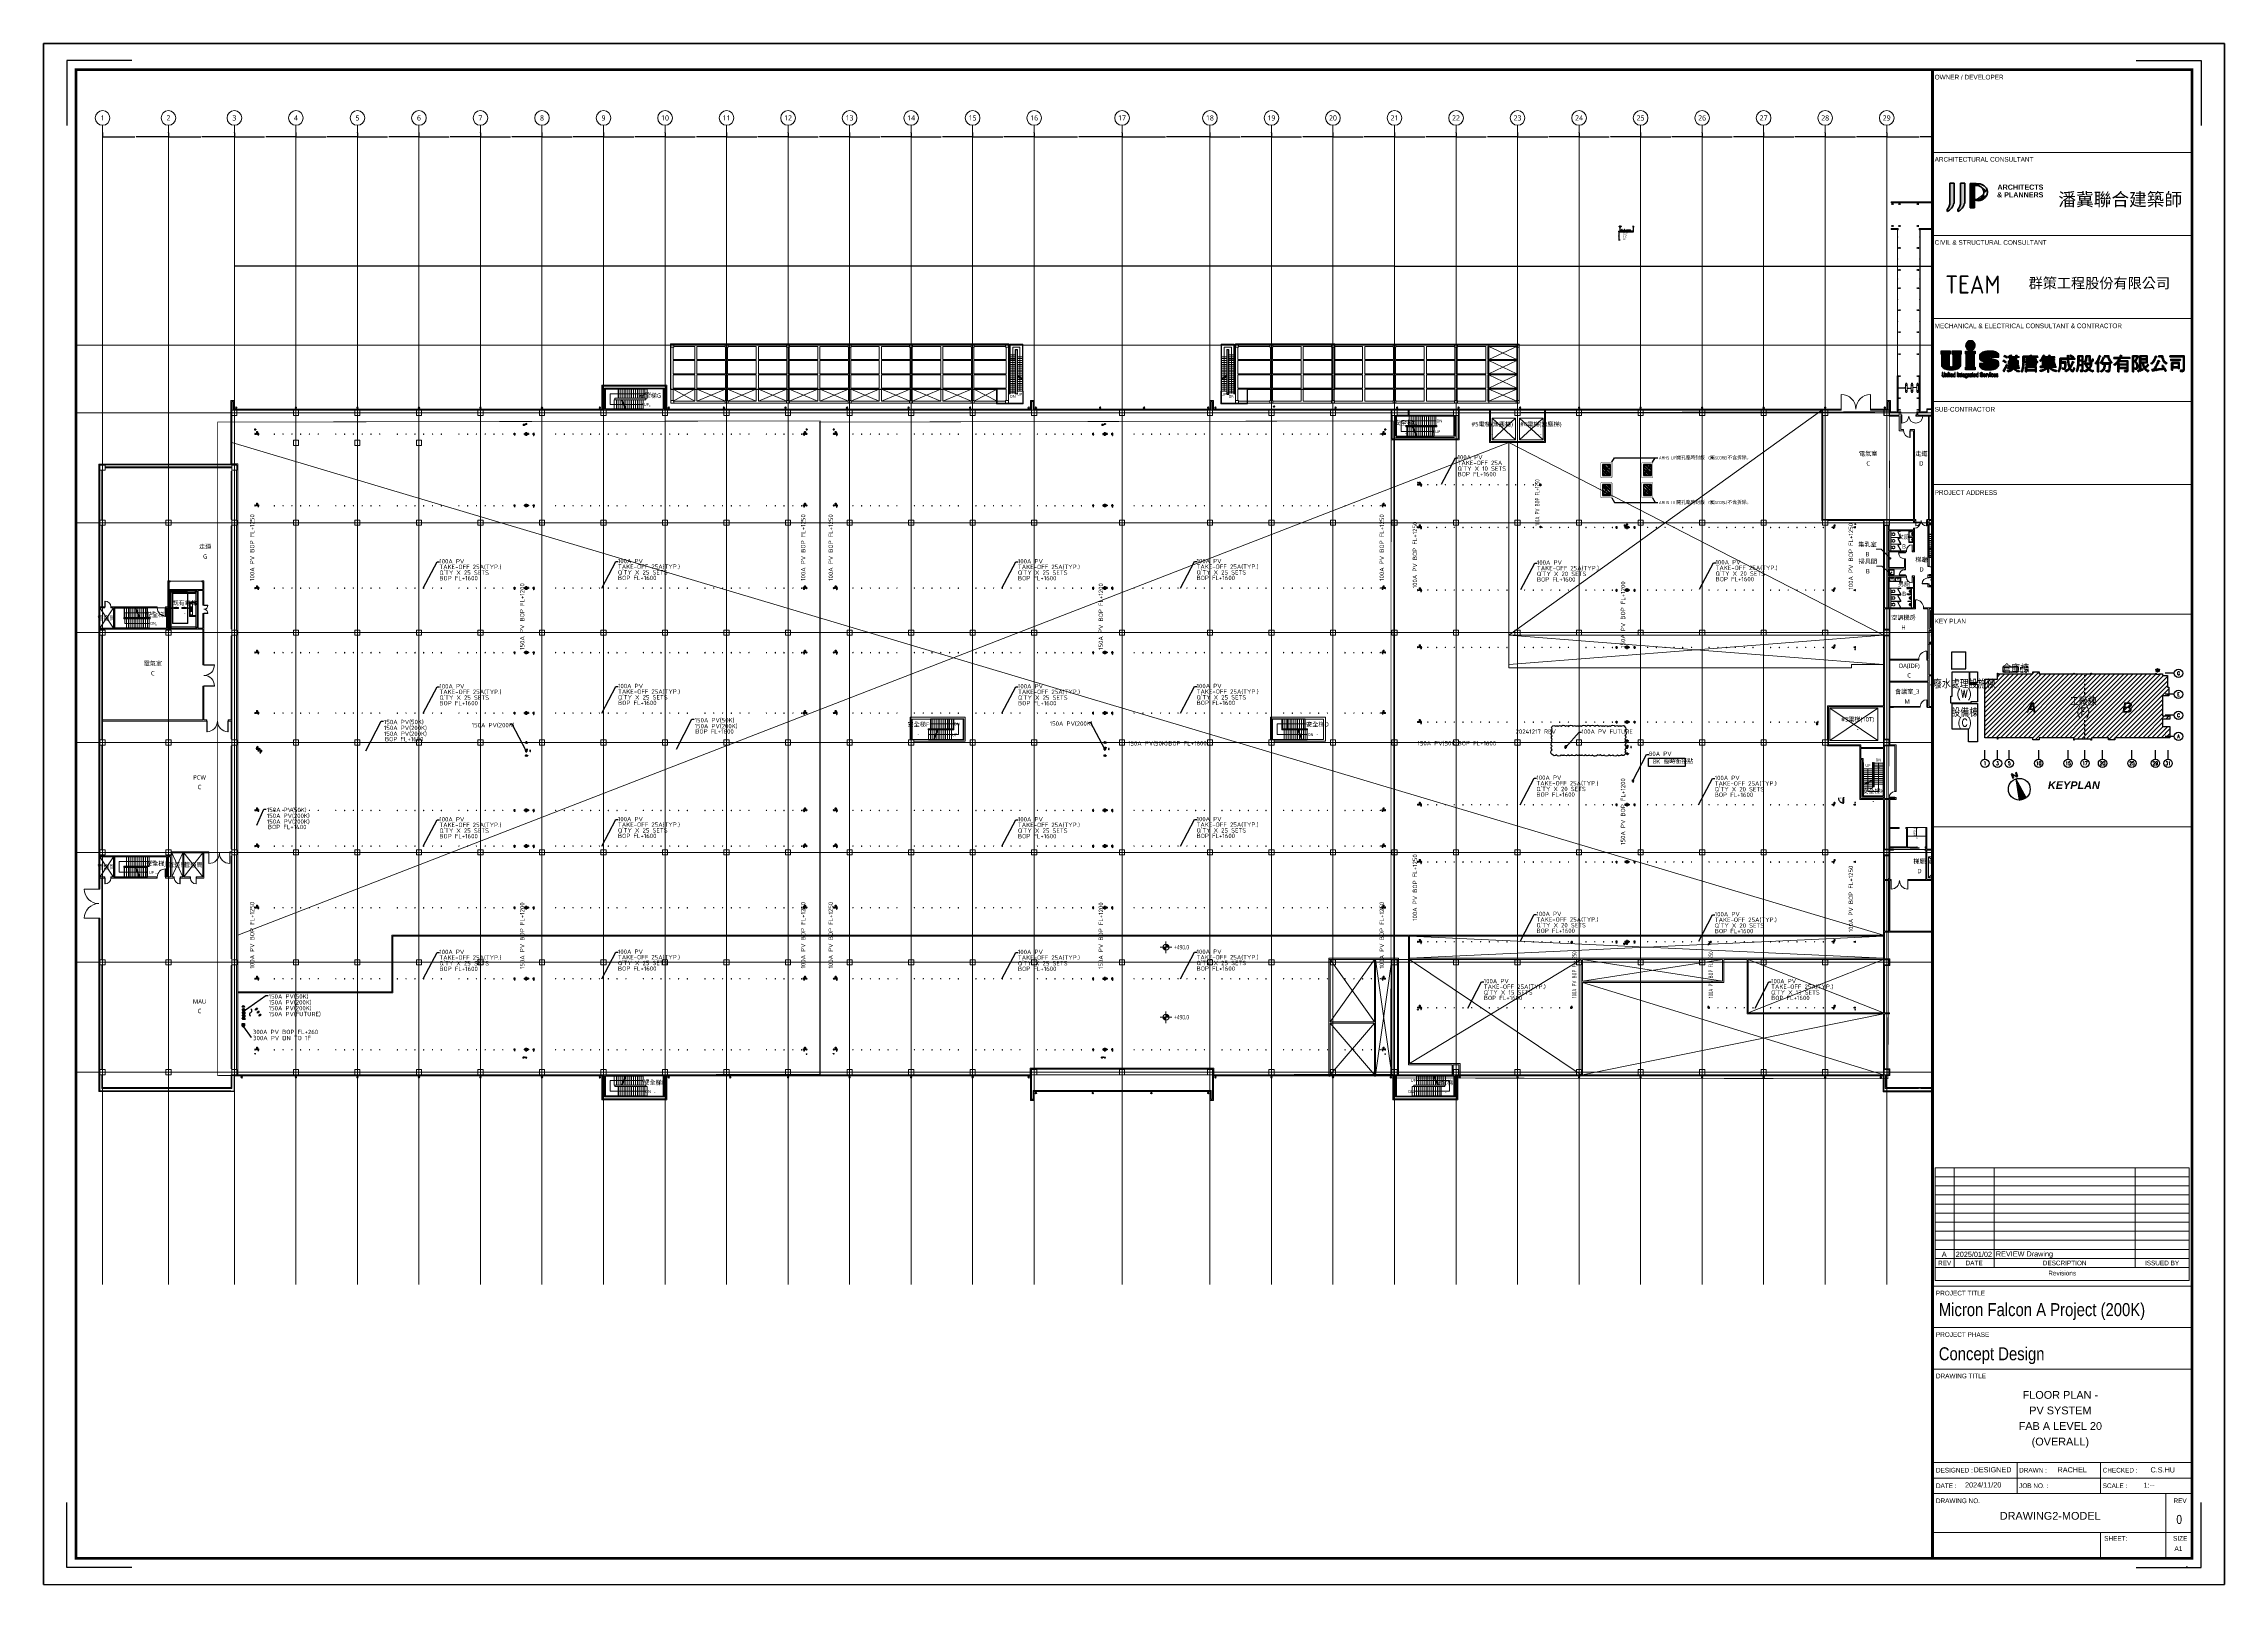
# Paper-space layout '00' of a CAD drawing. Extents: x 22 to 862, y -5 to 589.
# The model-space entities are those that its viewports show. They can reach past a viewport. Long polylines and large blocks are cut down to what shows.
import ezdxf
from ezdxf.enums import TextEntityAlignment as Align

# ---------------------------------------------------------------- set-up
doc = ezdxf.new("R2010")
doc.units = 0
doc.header["$LTSCALE"] = 10
for name, pattern in [('H12PL2$0$HIDDEN', [0.375, 0.25, -0.125]), ('H12PL2$0$JJP_三點線', [0.9, 0.3, -0.15, 0, -0.15, 0, -0.15, 0, -0.15]), ('H12PL2$0$JJP_虛線(退縮線、投影線、地下室範圍、非屬本工程、圖面分區)', [0.45, 0.3, -0.15]), ('H12PL2$0$TAI_虛線', [5.644, 2.822, -2.822]), ('H12PL2$0$虛線', [0.846667, 0.423333, -0.423333]), ('keyplan$0$DOTK2', [0.166, 0.083, -0.083]), ('XFDP20$0$HIDDEN', [0.3, 0.2, -0.1]), ('XFDP20$0$PHANTOM2', [1.25, 0.625, -0.125, 0.125, -0.125, 0.125, -0.125]), ('XFM7P20PV$0$CENTER', [2, 1.25, -0.25, 0.25, -0.25]), ('XFM7P20PV$0$CENTER2', [1.125, 0.75, -0.125, 0.125, -0.125]), ('XFM7P20PV$0$HIDDEN', [0.375, 0.25, -0.125]), ('XFM7P20PV$0$中心', [29.999999, 12, -6, 6, -6]), ('XFM7P20PV-200K$0$CENTER', [2, 1.25, -0.25, 0.25, -0.25])]:
    doc.linetypes.add(name, pattern=pattern)
for name, color, linetype, lineweight in [('FALISU$0$ZS__A0NO7', 255, 'Continuous', 5), ('FALTTR$0$A-ANNO-NOTE', 7, 'Continuous', 70), ('FALTTR$0$G-ANNO-TTLB', 7, 'Continuous', 70), ('FALTTR$0$ZS__A0NO7', 255, 'Continuous', 5), ('ZS__A0NO7', 255, 'Continuous', 5)]:
    doc.layers.add(name, color=color, linetype=linetype, lineweight=lineweight)
for name, color, linetype in [('FALTTR$0$A3', 7, 'Continuous'), ('FALTTR$0$UIS-mM', 164, 'Continuous'), ('H12PL2$0$109N03-1F PLAN_7_4-EQUIP', 252, 'Continuous'), ('H12PL2$0$A-DIM', 252, 'Continuous'), ('H12PL2$0$A-LABEL-HIGH.200K', 252, 'Continuous'), ('H12PL2$0$A-OBJE-2D', 252, 'Continuous'), ('H12PL2$0$A-OBJE-2D.200K', 252, 'Continuous'), ('H12PL2$0$A-OBJE-FURNITURE.2D', 252, 'Continuous'), ('H12PL2$0$A-OBJE-MEP', 252, 'Continuous'), ('H12PL2$0$A-OBJE-TOIL.3D', 252, 'Continuous'), ('H12PL2$0$A-RAIL', 252, 'Continuous'), ('H12PL2$0$A-STRS', 252, 'Continuous'), ('H12PL2$0$A-TEXT', 252, 'Continuous'), ('H12PL2$0$A-WALL-EX', 252, 'Continuous'), ('H12PL2$0$A-WALL-IN', 252, 'Continuous'), ('H12PL2$0$A-WALL-IN.200K', 252, 'Continuous'), ('H12PL2$0$A-WINDOW', 252, 'Continuous'), ('H12PL2$0$A-ZONE', 252, 'Continuous'), ('H12PL2$0$Door', 252, 'Continuous'), ('H12PL2$0$Hattch', 252, 'Continuous'), ('H12PL2$0$L20_30_ELV', 252, 'Continuous'), ('H12PL2$0$L20_30_SIAGE1', 252, 'Continuous'), ('H12PL2$0$L20_30_SIAGE3', 252, 'Continuous'), ('H12PL2$0$L20_30_STEEL2', 252, 'Continuous'), ('H12PL2$0$S-BEAM-SHOW', 252, 'Continuous'), ('H12PL2$0$S-COL', 252, 'Continuous'), ('H12PL2$0$S-GRID', 252, 'Continuous'), ('H12PL2$0$S-SLAB-SHOW', 252, 'Continuous'), ('H12PL2$0$S-SLAB-SHOW.200K', 252, 'Continuous'), ('H12PL2$0$S-WALL', 252, 'Continuous'), ('H12PL2$0$Window', 252, 'Continuous'), ('HA', 1, 'Continuous'), ('keyplan$0$G-KEY-C', 5, 'Continuous'), ('keyplan$0$G-TEXT', 7, 'Continuous'), ('keyplan$0$HYOKI', 5, 'Continuous'), ('keyplan$0$KP', 1, 'Continuous'), ('keyplan$0$柱心', 2, 'Continuous'), ('XFDP20$0$A-Cancel Notes', 90, 'Continuous'), ('XFDP20$0$A-Door (8K)', 2, 'Continuous'), ('XFDP20$0$A-STEEL SHEET_STK', 201, 'Continuous'), ('XFM7P20PV$0$BG-CDA', 252, 'Continuous'), ('XFM7P20PV$0$BG-GN2', 252, 'Continuous'), ('XFM7P20PV$0$BG-PN2', 252, 'Continuous'), ('XFM7P20PV$0$Clamp', 252, 'Continuous'), ('XFM7P20PV$0$M-DIM', 252, 'Continuous'), ('XFM7P20PV$0$M-TXT', 252, 'Continuous'), ('XFM7P20PV$0$MPPIPE', 252, 'Continuous'), ('XFM7P20PV$0$PCWS-16.7-P', 252, 'Continuous'), ('XFM7P20PV$0$PIPE-TEXT', 252, 'Continuous'), ('XFM7P20PV$0$REV', 252, 'Continuous'), ('XFM7P20PV$0$SM-SEC-Cm$0$SUPPORT', 252, 'Continuous'), ('XFM7P20PV$0$SUPPORT', 252, 'Continuous'), ('XFM7P20PV$0$U-PV-PIPE', 252, 'Continuous'), ('XFM7P20PV$0$U-PV-TXT', 252, 'Continuous'), ('XFM7P20PV-200K$0$PCWS-16.7-P', 4, 'Continuous'), ('XFM7P20PV-200K$0$PIPE-TEXT', 1, 'Continuous'), ('XFM7P20PV-200K$0$U-PV-PIPE', 180, 'Continuous'), ('XFM7P20PV-200K$0$U-PV-TXT', 3, 'Continuous')]:
    doc.layers.add(name, color=color, linetype=linetype)
doc.styles.add('FALISU$0$MIC-NAME', font='arial.ttf')
doc.styles.add('FALISU$0$PSC-EN', font='arial.ttf', dxfattribs={"width": 0.8})
doc.styles.add('FALTTR$0$ISOCP_B', font='', dxfattribs={"height": 7})
doc.styles.add('FALTTR$0$MIC-Arial', font='arial.ttf', dxfattribs={"height": 3})
doc.styles.add('FALTTR$0$MIC-Arial Narrow', font='ARIALN.TTF', dxfattribs={"height": 1.8})
doc.styles.add('FALTTR$0$Sitka Small_B', font='', dxfattribs={"width": 0.9, "height": 2})
doc.styles.add('FALTTR$0$微軟正黑體_B', font='', dxfattribs={"height": 5})
doc.styles.add('FALTTR$0$新細明體_B', font='', dxfattribs={"height": 4})
doc.styles.add('H12PL2$0$dim-txt', font='isocp.shx', dxfattribs={"width": 0.7, "bigfont": 'chineset.shx'})
doc.styles.add('H12PL2$0$Standard', font='', dxfattribs={"width": 0.8})
doc.styles.add('keyplan$0$BB-TXT', font='romand.shx', dxfattribs={"width": 0.8})
doc.styles.add('keyplan$0$ROMS', font='ROMANS', dxfattribs={"bigfont": 'EXTFONT'})
doc.styles.add('keyplan$0$TEXT', font='simplex.shx', dxfattribs={"width": 0.85, "bigfont": 'chineset.shx'})
doc.styles.add('keyplan$0$XFINE-1', font='arialbi.ttf')
doc.styles.add('TITLE-NAME', font='arial.ttf')
doc.styles.add('XFDP20$0$AA-TXT', font='isocp.shx', dxfattribs={"width": 0.8, "bigfont": 'china.shx'})
doc.styles.add('XFM7P20PV$0$aa-txt', font='isocp.shx', dxfattribs={"bigfont": 'chineset'})
doc.styles.add('XFM7P20PV$0$dim-txt', font='isocp.shx', dxfattribs={"width": 0.7, "bigfont": 'chineset'})
doc.styles.add('XFM7P20PV$0$Standard', font='txt.shx', dxfattribs={"bigfont": 'chineset.shx'})
doc.styles.add('XFM7P20PV-200K$0$aa-txt', font='isocp.shx', dxfattribs={"bigfont": 'chineset'})
doc.styles.add('XFM7P20PV-200K$0$dim-txt', font='isocp.shx', dxfattribs={"width": 0.7, "bigfont": 'chineset'})
doc.styles.get('FALTTR$0$ISOCP_B').set_extended_font_data('ISOCP', bold=True)
doc.styles.get('FALTTR$0$Sitka Small_B').set_extended_font_data('Sitka Small', bold=True)
doc.styles.get('FALTTR$0$微軟正黑體_B').set_extended_font_data('Microsoft JhengHei', bold=True)
doc.styles.get('FALTTR$0$新細明體_B').set_extended_font_data('PMingLiU', bold=True)
doc.styles.get('H12PL2$0$Standard').set_extended_font_data('Microsoft JhengHei')
doc.dimstyles.new('H12PL2$0$ARCH-dim-200MM', dxfattribs={"dimscale": 200, "dimtxt": 0.3, "dimasz": 0.1, "dimexe": 0.1, "dimexo": 0.1, "dimgap": 0.05, "dimtad": 1, "dimdec": 0, "dimlfac": 10, "dimrnd": 0.5, "dimdsep": 46, "dimtxsty": 'H12PL2$0$dim-txt', "dimblk": 'H12PL2$0$_Dot', "dimcen": 2, "dimclrd": 256, "dimclre": 256, "dimclrt": 256, "dimadec": 0, "dimazin": 0, "dimtfac": 1, "dimtix": 1, "dimtmove": 2, "dimatfit": 3, "dimldrblk": 'H12PL2$0$_OBLIQUE', "dimfxl": 1, "dimtvp": 1, "dimtolj": 1, "dimarcsym": 0})
doc.dimstyles.new('XFDP20$0$adim-10', dxfattribs={"dimscale": 1000, "dimtxt": 0.25, "dimasz": 0.25, "dimexe": 0.1, "dimexo": 0.5, "dimgap": 0.15, "dimtad": 0, "dimdec": 4, "dimzin": 0, "dimdsep": 46, "dimtxsty": 'XFDP20$0$AA-TXT', "dimcen": 2.5, "dimclrd": 2, "dimclre": 2, "dimclrt": 256, "dimadec": 0, "dimazin": 0, "dimtfac": 1, "dimtdec": 4, "dimtmove": 0, "dimatfit": 3, "dimfxl": 1, "dimtolj": 1, "dimtzin": 0, "dimarcsym": 0})
doc.dimstyles.new('XFM7P20PV$0$50-DIM', dxfattribs={"dimscale": 50, "dimtxt": 2, "dimasz": 0.8, "dimexe": 1, "dimexo": 1, "dimgap": 0.5, "dimtad": 1, "dimdec": 0, "dimdsep": 46, "dimtxsty": 'XFM7P20PV$0$aa-txt', "dimblk": 'XFM7P20PV$0$DOT', "dimcen": 5, "dimclrd": 256, "dimclre": 256, "dimclrt": 256, "dimadec": 0, "dimazin": 0, "dimtfac": 1, "dimtdec": 0, "dimtix": 1, "dimtmove": 2, "dimatfit": 3, "dimldrblk": 'XFM7P20PV$0$DOT', "dimfxl": 1, "dimtolj": 1, "dimtzin": 0, "dimarcsym": 0})
doc.dimstyles.new('XFM7P20PV$0$adim-100', dxfattribs={"dimscale": 100, "dimtxt": 0.25, "dimasz": 0.25, "dimexe": 0.1, "dimexo": 0.5, "dimgap": 0.15, "dimtad": 0, "dimdec": 4, "dimtxsty": 'XFM7P20PV$0$dim-txt', "dimcen": -0.025, "dimclrd": 3, "dimclre": 3, "dimclrt": 256, "dimadec": 0, "dimazin": 0, "dimtfac": 1, "dimtdec": 4, "dimtmove": 0, "dimatfit": 3, "dimfxl": 1.25, "dimarcsym": 0})
doc.dimstyles.new('XFM7P20PV-200K$0$adim-100', dxfattribs={"dimscale": 100, "dimtxt": 0.25, "dimasz": 0.25, "dimexe": 0.1, "dimexo": 0.5, "dimgap": 0.15, "dimtad": 0, "dimdec": 4, "dimtxsty": 'XFM7P20PV-200K$0$dim-txt', "dimcen": -0.025, "dimclrd": 3, "dimclre": 3, "dimclrt": 256, "dimadec": 0, "dimazin": 0, "dimtfac": 1, "dimtdec": 4, "dimtmove": 0, "dimatfit": 3, "dimfxl": 1.25, "dimarcsym": 0})
pattern_1 = [(45, (0, -219.6886), (-0.8838835, 0.8838835), [])]
pattern_2 = [(45, (-38206.89, -63929.86), (-33.67596, 33.67596), [])]

# ---------------------------------------------------------------- blocks, each defined once
blk = doc.blocks.new('FALTTR$0$new block')
h = blk.add_hatch(color=114)
h.paths.add_polyline_path([(28.34, 7.27), (28.46, 7.54), (28.59, 7.83), (28.72, 8.14), (28.76, 8.24), (28.74, 8.28), (28.59, 8.63), (28.54, 8.67), (28.49, 8.62), (28.48, 8.59), (28.36, 8.34), (28.23, 8.06), (28.1, 7.78), (28, 7.59), (27.85, 7.32), (27.7, 7.07), (27.55, 6.83), (27.51, 6.78), (27.33, 6.53), (27.15, 6.33), (27.12, 6.23), (27.16, 6.16), (27.19, 6.12), (27.47, 5.83), (27.59, 5.73), (27.65, 5.82), (27.69, 6.07), (27.81, 6.26), (27.96, 6.52), (28.09, 6.76), (28.1, 6.79), (28.22, 7.02)])
h.paths.add_polyline_path([(27.52, 9.58), (27.65, 9.49), (27.89, 9.32), (28.12, 9.13), (28.14, 9.15), (28.35, 9.45), (28.4, 9.52), (28.2, 9.67), (27.95, 9.85), (27.89, 9.88), (27.66, 10.02), (27.37, 10.18), (27.31, 10.13), (27.22, 10.02), (27.09, 9.82), (27.25, 9.75)])
h.paths.add_polyline_path([(28.05, 11.87), (27.76, 12.02), (27.69, 11.96), (27.61, 11.85), (27.48, 11.65), (27.61, 11.59), (27.9, 11.44), (28.01, 11.37), (28.25, 11.2), (28.48, 11.02), (28.5, 11.04), (28.72, 11.34), (28.76, 11.41), (28.58, 11.54), (28.32, 11.72), (28.29, 11.74)])
for points in [[(29.79, 11.18), (29.79, 10.24), (29.9, 10.15), (30.17, 10.15), (30.29, 10.24), (30.29, 10.32), (30.29, 10.71), (30.29, 11.18), (32.01, 11.18), (32.01, 10.71), (30.29, 10.71), (30.29, 10.32), (32.01, 10.32), (32.01, 10.24), (32.12, 10.15), (32.4, 10.15), (32.51, 10.24), (32.51, 11.18), (33.34, 11.18), (33.4, 11.3), (33.4, 11.52), (33.34, 11.6), (32.51, 11.6), (32.51, 11.8), (32.58, 11.94), (32.65, 12.04), (32.52, 12.11), (32.12, 12.13), (32.01, 12.04), (32.01, 11.6), (30.29, 11.6), (30.29, 11.82), (30.36, 11.96), (30.43, 12.07), (30.3, 12.14), (29.9, 12.16), (29.79, 12.07), (29.79, 11.6), (29.04, 11.6), (28.99, 11.52), (28.99, 11.3), (29.04, 11.18)], [(30.95, 8.6), (30.95, 8.21), (31.43, 8.21), (31.43, 8.6)], [(37.57, 9.68), (35.65, 9.68), (35.57, 9.56), (35.57, 9.35), (35.65, 9.24), (37.57, 9.24), (40.54, 9.24), (40.62, 9.35), (40.62, 9.56), (40.54, 9.68)], [(39.51, 10.2), (39.51, 9.68), (40.01, 9.68), (40.01, 10.57), (39.9, 10.66), (37.57, 10.66), (35.98, 10.66), (35.9, 10.54), (35.9, 10.32), (35.98, 10.2)], [(35.98, 8.65), (35.9, 8.54), (35.9, 8.32), (35.98, 8.21), (37.57, 8.21), (39.9, 8.21), (40.01, 8.32), (40.01, 9.24), (39.51, 9.24), (39.51, 8.65)], [(31.95, 6.72), (31.74, 6.92), (31.64, 7.01), (33.45, 7.01), (33.51, 7.13), (33.51, 7.35), (33.45, 7.43), (31.41, 7.43), (31.39, 7.49), (31.39, 7.49), (31.42, 7.79), (30.94, 7.79), (30.93, 7.72), (30.86, 7.44), (30.86, 7.43), (28.93, 7.43), (28.87, 7.35), (28.87, 7.13), (28.93, 7.01), (30.65, 7.01), (30.63, 6.98), (30.41, 6.78), (30.32, 6.72), (30.09, 6.58), (29.81, 6.46), (29.49, 6.35), (29.31, 6.28), (29.02, 6.2), (28.73, 6.15), (28.77, 6.05), (28.99, 5.77), (29.12, 5.65), (29.17, 5.66), (29.49, 5.77), (29.72, 5.85), (30.02, 5.98), (30.28, 6.12), (30.51, 6.26), (30.72, 6.41), (30.8, 6.48), (31.01, 6.69), (31.18, 6.92), (31.28, 6.78), (31.48, 6.55), (31.64, 6.4), (31.9, 6.21), (31.95, 6.17), (32.19, 6.03), (32.48, 5.88), (32.63, 5.81), (32.91, 5.72), (33.2, 5.65), (33.32, 5.71), (33.36, 5.76), (33.57, 5.98), (33.59, 6.07), (33.54, 6.1), (33.42, 6.12), (33.13, 6.17), (33.06, 6.18), (32.78, 6.27), (32.5, 6.39), (32.39, 6.44), (32.13, 6.59)], [(30.95, 8.21), (29.23, 8.21), (29.17, 8.12), (29.17, 7.9), (29.23, 7.79), (30.94, 7.79), (33.15, 7.79), (33.2, 7.9), (33.2, 8.12), (33.15, 8.21)]]:
    blk.add_hatch(color=114).paths.add_polyline_path(points)
h = blk.add_hatch(color=114)
h.paths.add_polyline_path([(33.04, 8.6), (33.15, 8.67), (33.15, 9.84), (33.04, 9.93), (31.43, 9.93), (31.43, 10.32), (30.95, 10.32), (30.95, 9.93), (29.34, 9.93), (29.23, 9.84), (29.23, 8.67), (29.34, 8.6), (30.95, 8.6)])
h.paths.add_polyline_path([(31.43, 8.98), (31.43, 9.54), (32.65, 9.54), (32.65, 8.98)], flags=16)
h.paths.add_polyline_path([(30.95, 8.98), (29.73, 8.98), (29.73, 9.54), (30.95, 9.54)], flags=16)
at = {"layer": 'FALTTR$0$UIS-mM'}
for points in [[(13.74, 14.17), (15.39, 14.17, 4.273121)], [(40.54, 11.24), (40.62, 11.34), (40.62, 11.57), (40.54, 11.68), (38.07, 11.68), (38.07, 11.85), (38.14, 12), (38.2, 12.1), (38.08, 12.16), (37.68, 12.18), (37.57, 12.1), (37.57, 11.68), (34.9, 11.68), (34.79, 11.57), (34.79, 9.31), (34.79, 8.98), (34.78, 8.66), (34.76, 8.36), (34.74, 8.09), (34.72, 7.83), (34.69, 7.59), (34.64, 7.3), (34.57, 7.01), (34.5, 6.73), (34.39, 6.42), (34.28, 6.15), (34.15, 5.93), (34.18, 5.83), (34.21, 5.82), (34.44, 5.64), (34.51, 5.62), (34.6, 5.76), (34.74, 6.01), (34.85, 6.28), (34.86, 6.31), (34.96, 6.59), (35.05, 6.87), (35.12, 7.16), (35.16, 7.44), (35.18, 7.52), (35.21, 7.76), (35.24, 8.02), (35.26, 8.31), (35.28, 8.62), (35.28, 8.96), (35.29, 9.31), (35.29, 11.24)], [(42.14, 11.05), (41.97, 10.81), (41.89, 10.7), (41.71, 10.46), (41.5, 10.25), (41.29, 10.06), (41.26, 10.02), (41.31, 9.97), (41.58, 9.87), (41.73, 9.84), (41.77, 9.87), (41.99, 10.07), (42.2, 10.29), (42.32, 10.45), (42.32, 8.18), (42.43, 8.09), (42.7, 8.09), (42.82, 8.18), (42.82, 8.32), (42.82, 8.77), (42.82, 9.21), (42.82, 9.63), (42.82, 10.1), (46.9, 10.1), (46.96, 10.2), (46.96, 10.43), (46.9, 10.52), (42.82, 10.52), (42.82, 10.99), (47.07, 10.99), (47.15, 11.09), (47.15, 11.32), (47.07, 11.43), (42.88, 11.43), (42.89, 11.45), (43, 11.72), (43.12, 11.8), (43.18, 11.88), (43.1, 11.97), (42.62, 12.16), (42.56, 12.11), (42.49, 11.86), (42.39, 11.58), (42.28, 11.34), (42.27, 11.31)], [(42.82, 9.63), (42.82, 9.21), (46.9, 9.21), (46.96, 9.31), (46.96, 9.54), (46.9, 9.63)], [(47.18, 8.32), (47.26, 8.43), (47.26, 8.65), (47.18, 8.77), (42.82, 8.77), (42.82, 8.32)], [(44.72, 11.86), (44.58, 11.62), (44.43, 11.43), (45.03, 11.43), (45.07, 11.49), (45.23, 11.74), (45.37, 11.82), (45.46, 11.88), (45.45, 11.89), (45.28, 11.98), (44.87, 12.16), (44.82, 12.11)], [(44.99, 10.99), (44.48, 10.99), (44.48, 10.52), (44.99, 10.52)], [(44.48, 10.1), (44.48, 9.63), (44.99, 9.63), (44.99, 10.1)], [(44.99, 9.21), (44.48, 9.21), (44.48, 8.77), (44.99, 8.77)], [(55.99, 9.96), (55.99, 9.69), (55.98, 9.36), (55.97, 9.05), (55.96, 8.77), (55.94, 8.49), (55.92, 8.24), (55.91, 8.13), (55.88, 7.83), (55.83, 7.53), (55.78, 7.24), (55.72, 6.96), (55.7, 6.85), (55.6, 6.54), (55.51, 6.27), (55.4, 6.03), (55.44, 5.94), (55.46, 5.93), (55.7, 5.74), (55.76, 5.73), (55.88, 5.94), (55.99, 6.21), (56.08, 6.49), (56.14, 6.66), (56.22, 6.95), (56.28, 7.23), (56.34, 7.52), (56.38, 7.81), (56.4, 7.99), (57.57, 7.99), (57.57, 8.43), (56.44, 8.43), (56.45, 8.56), (56.46, 8.83), (56.47, 9.13), (56.48, 9.44), (56.49, 9.77), (57.57, 9.77), (57.57, 10.2), (56.49, 10.2), (56.49, 11.49), (56.49, 11.93), (56.1, 11.93), (55.99, 11.82)], [(57.57, 11.49), (57.57, 10.2), (57.57, 9.77), (57.57, 8.43), (57.57, 7.99), (57.57, 6.62), (57.48, 6.36), (57.35, 6.3), (56.98, 6.28), (56.93, 6.23), (57.02, 6.03), (57.09, 5.79), (57.18, 5.7), (57.57, 5.78), (57.81, 5.89), (57.85, 5.92), (58.02, 6.14), (58.07, 6.42), (58.07, 11.82), (57.93, 11.93), (56.49, 11.93), (56.49, 11.49)], [(61.49, 8.7), (61.36, 8.94), (61.24, 8.98), (58.63, 8.98), (58.54, 8.88), (58.54, 8.65), (58.63, 8.54), (60.92, 8.54), (60.85, 8.31), (60.75, 8.05), (60.68, 7.88), (60.54, 7.61), (60.38, 7.37), (60.35, 7.34), (60.16, 7.11), (60.12, 7.15), (59.93, 7.38), (59.81, 7.54), (59.66, 7.8), (59.54, 8.07), (59.47, 8.25), (59.38, 8.54), (58.9, 8.54), (58.92, 8.47), (59.02, 8.16), (59.12, 7.89), (59.24, 7.65), (59.32, 7.47), (59.47, 7.22), (59.65, 6.97), (59.82, 6.8), (59.81, 6.78), (59.74, 6.73), (59.51, 6.57), (59.24, 6.43), (58.95, 6.3), (58.68, 6.21), (58.39, 6.14), (58.35, 6.1), (58.39, 6.03), (58.55, 5.8), (58.68, 5.73), (58.9, 5.79), (59.19, 5.89), (59.43, 6), (59.43, 6), (59.7, 6.14), (59.95, 6.3), (60.18, 6.47), (60.26, 6.41), (60.47, 6.27), (60.73, 6.12), (61, 5.98), (61.07, 5.96), (61.36, 5.84), (61.62, 5.75), (61.74, 5.7), (61.81, 5.77), (61.86, 5.81), (62.07, 6.01), (62.1, 6.1), (62.03, 6.14), (61.89, 6.17), (61.58, 6.27), (61.31, 6.37), (61.08, 6.48), (61.04, 6.5), (60.77, 6.64), (60.53, 6.8), (60.54, 6.81), (60.73, 7.03), (60.85, 7.2), (60.99, 7.45), (61.13, 7.74), (61.18, 7.84), (61.28, 8.07), (61.38, 8.36)], [(59.51, 10.78), (59.52, 11.09), (59.52, 11.43), (60.41, 11.43), (60.41, 9.77), (60.49, 9.57), (60.59, 9.53), (60.91, 9.49), (61.46, 9.49), (61.64, 9.51), (61.83, 9.67), (61.89, 9.84), (61.97, 10.12), (62.04, 10.45), (61.95, 10.57), (61.72, 10.66), (61.63, 10.68), (61.57, 10.64), (61.51, 10.33), (61.45, 10.1), (61.27, 9.99), (61.15, 9.99), (60.95, 10.03), (60.91, 10.13), (60.91, 11.77), (60.79, 11.88), (59.13, 11.88), (59.02, 11.77), (59.02, 11.11), (59.01, 10.99), (58.99, 10.69), (58.94, 10.41), (58.92, 10.36), (58.8, 10.11), (58.62, 9.89), (58.38, 9.68), (58.43, 9.58), (58.61, 9.34), (58.74, 9.29), (58.94, 9.44), (59.13, 9.64), (59.19, 9.71), (59.33, 9.96), (59.43, 10.25), (59.47, 10.48)], [(72.42, 10.79), (76.05, 10.79), (76.13, 10.91), (76.13, 11.13), (76.05, 11.24), (72.63, 11.24), (72.65, 11.28), (72.77, 11.55), (72.99, 11.68), (73.07, 11.8), (72.99, 11.9), (72.44, 12.1), (72.33, 12.02), (72.25, 11.78), (72.15, 11.5), (72.05, 11.24), (69.91, 11.24), (69.83, 11.13), (69.83, 10.91), (69.91, 10.79), (71.84, 10.79), (71.8, 10.72), (71.71, 10.55), (71.56, 10.3), (71.39, 10.05), (71.21, 9.81), (71.21, 9.8), (71.02, 9.57), (70.82, 9.35), (70.61, 9.13), (70.4, 8.94), (70.18, 8.75), (69.94, 8.57), (69.89, 8.49), (69.93, 8.44), (69.97, 8.43), (70.24, 8.31), (70.41, 8.29), (70.62, 8.46), (70.85, 8.65), (71.07, 8.85), (71.28, 9.06), (71.41, 9.22), (71.41, 5.73), (71.52, 5.65), (71.8, 5.65), (71.91, 5.73), (71.91, 6.89), (71.91, 7.35), (71.91, 8.24), (71.91, 8.67), (71.91, 9.52), (74.91, 9.52), (74.91, 8.67), (74.91, 8.24), (74.91, 7.35), (74.91, 6.89), (74.91, 6.4), (74.77, 6.23), (74.69, 6.21), (74.43, 6.19), (74.01, 6.18), (73.94, 6.15), (74.03, 5.94), (74.1, 5.7), (74.19, 5.62), (74.52, 5.65), (74.81, 5.7), (75.05, 5.76), (75.32, 5.91), (75.41, 6.12), (75.41, 9.87), (75.27, 9.99), (71.96, 9.99), (72.03, 10.09), (72.12, 10.24), (72.27, 10.49)], [(77.55, 11.49), (78.83, 11.49), (77.89, 9.68), (77.85, 9.56), (77.92, 9.49), (78.1, 9.3), (78.29, 9.07), (78.45, 8.83), (78.59, 8.59), (78.67, 8.4), (78.75, 8.12), (78.78, 7.85), (78.75, 7.59), (78.65, 7.35), (78.5, 7.19), (78.21, 7.13), (77.89, 7.17), (77.8, 7.1), (77.84, 7.02), (77.92, 6.71), (78.1, 6.59), (78.17, 6.59), (78.49, 6.63), (78.71, 6.73), (78.74, 6.74), (78.97, 6.91), (79.14, 7.15), (79.18, 7.26), (79.25, 7.54), (79.27, 7.85), (79.27, 7.94), (79.24, 8.22), (79.16, 8.5), (79.05, 8.79), (79.02, 8.85), (78.86, 9.11), (78.69, 9.34), (78.49, 9.55), (78.44, 9.65), (78.47, 9.76), (79.41, 11.68), (79.23, 11.86), (79.05, 11.91), (77.16, 11.91), (77.05, 11.82), (77.05, 5.76), (77.16, 5.68), (77.44, 5.68), (77.55, 5.76)], [(79.74, 6.44), (79.64, 6.4), (79.34, 6.32), (79.08, 6.26), (79.14, 6.09), (79.27, 5.76), (79.35, 5.65), (79.55, 5.85), (79.77, 5.92), (80.05, 6.01), (80.33, 6.11), (80.61, 6.21), (80.89, 6.32), (81.16, 6.43), (81.17, 6.48), (81.19, 6.85), (81.13, 6.92), (81.1, 6.91), (81.08, 6.9), (80.81, 6.79), (80.53, 6.69), (80.24, 6.59), (80.24, 8.98), (80.24, 9.43), (80.24, 10.24), (80.24, 10.68), (80.24, 11.46), (80.24, 11.91), (79.85, 11.91), (79.74, 11.8)], [(82.3, 11.46), (82.3, 10.68), (82.3, 10.24), (82.3, 9.43), (80.24, 9.43), (80.24, 8.98), (82.69, 8.98), (82.8, 9.1), (82.8, 11.82), (82.69, 11.91), (80.24, 11.91), (80.24, 11.46)], [(82.3, 10.24), (82.3, 10.68), (80.24, 10.68), (80.24, 10.24)], [(81.81, 7.59), (81.8, 7.62), (81.7, 7.85), (81.6, 8.13), (81.51, 8.43), (81.45, 8.67), (81.39, 8.98), (80.93, 8.98), (80.97, 8.79), (81.03, 8.48), (81.1, 8.2), (81.17, 7.96), (81.24, 7.71), (81.35, 7.44), (81.48, 7.17), (81.56, 7.02), (81.72, 6.77), (81.92, 6.52), (82.01, 6.42), (82.23, 6.21), (82.46, 6.03), (82.66, 5.9), (82.9, 5.76), (82.99, 5.7), (83.08, 5.78), (83.14, 5.84), (83.35, 6.04), (83.38, 6.12), (83.33, 6.17), (83.12, 6.26), (82.86, 6.4), (82.64, 6.56), (82.55, 6.63), (82.33, 6.83), (82.15, 7.05), (82.08, 7.15), (82.27, 7.29), (82.5, 7.46), (82.72, 7.66), (82.94, 7.86), (83.16, 8.09), (83.33, 8.13), (83.41, 8.18), (83.41, 8.19), (83.29, 8.32), (82.97, 8.6), (82.89, 8.55), (82.87, 8.52), (82.66, 8.28), (82.46, 8.07), (82.25, 7.89), (82.07, 7.75)], [(95.22, 9.18), (95.11, 9.26), (92.22, 9.26), (92.12, 9.15), (92.12, 6.4), (92.22, 6.31), (92.5, 6.31), (92.61, 6.4), (92.61, 7.17), (92.61, 7.63), (92.61, 8.82), (94.72, 8.82), (94.72, 7.63), (94.72, 7.17), (94.72, 6.89), (94.83, 6.82), (95.11, 6.82), (95.22, 6.89)], [(44.79, 7.85), (44.86, 7.99), (44.93, 8.09), (44.8, 8.16), (44.4, 8.18), (44.29, 8.09), (44.29, 7.85), (41.57, 7.85), (41.48, 7.74), (41.48, 7.51), (41.57, 7.4), (44.05, 7.4), (43.95, 7.33), (43.7, 7.14), (43.48, 7), (43.3, 6.9), (43.03, 6.77), (42.76, 6.65), (42.49, 6.55), (42.45, 6.53), (42.19, 6.46), (41.92, 6.38), (41.62, 6.31), (41.29, 6.23), (41.34, 6.14), (41.39, 6.1), (41.59, 5.88), (41.68, 5.79), (41.76, 5.8), (42.01, 5.87), (42.42, 6.01), (42.57, 6.06), (42.85, 6.18), (43.12, 6.3), (43.37, 6.43), (43.62, 6.57), (43.87, 6.73), (44.12, 6.91), (44.29, 7.03), (44.29, 5.68), (44.4, 5.6), (44.68, 5.6), (44.79, 5.68), (44.79, 7.2), (44.83, 7.17), (45.06, 6.97), (45.29, 6.8), (45.47, 6.67), (45.71, 6.51), (45.97, 6.36), (46.26, 6.21), (46.4, 6.14), (46.64, 6.04), (46.92, 5.93), (47.21, 5.83), (47.54, 5.73), (47.61, 5.8), (47.67, 5.87), (47.88, 6.1), (47.96, 6.18), (47.77, 6.21), (47.48, 6.28), (47.2, 6.36), (46.92, 6.45), (46.62, 6.56), (46.34, 6.67), (46.08, 6.8), (45.84, 6.92), (45.62, 7.05), (45.38, 7.21), (45.11, 7.4), (47.51, 7.4), (47.6, 7.51), (47.6, 7.74), (47.51, 7.85)], [(92.61, 7.63), (92.61, 7.17), (94.72, 7.17), (94.72, 7.63)]]:
    blk.add_hatch(color=114, dxfattribs=at).paths.add_polyline_path(points)
h = blk.add_hatch(color=256, dxfattribs=at)
edge = h.paths.add_edge_path()
edge.add_line((11.13, 12.59), (11.13, 13.65))
edge.add_line((11.13, 13.65), (7.41, 13.65))
edge.add_line((7.41, 13.65), (7.41, 12.59))
edge.add_line((7.41, 12.59), (7.49, 12.59))
edge.add_arc((7.49, 12.34), 0.246, 0, 90, ccw=False)
edge.add_line((7.73, 12.34), (7.73, 7.93))
edge.add_arc((7.49, 7.93), 0.246, 316.57841, 360, ccw=False)
edge.add_arc((7.12, 8.28), 0.756, 223.42159, 316.57841, ccw=False)
edge.add_arc((6.75, 7.93), 0.246, 180, 223.42159, ccw=False)
edge.add_line((6.5, 7.93), (6.5, 12.34))
edge.add_arc((6.75, 12.34), 0.246, 90, 180, ccw=False)
edge.add_line((6.75, 12.59), (6.82, 12.59))
edge.add_line((6.82, 12.59), (6.82, 13.65))
edge.add_line((6.82, 13.65), (3.1, 13.65))
edge.add_line((3.1, 13.65), (3.1, 12.59))
edge.add_line((3.1, 12.59), (3.17, 12.59))
edge.add_arc((3.17, 12.34), 0.246, 0, 90, ccw=False)
edge.add_line((3.42, 12.34), (3.42, 7.98))
edge.add_arc((3.66, 7.98), 0.246, 180, 208.54169)
edge.add_arc((6.17, 9.81), 3.35, 215.59317, 271.44221)
edge.add_line((6.25, 6.47), (7.98, 6.47))
edge.add_arc((8.06, 9.81), 3.35, 268.55779, 324.40683)
edge.add_arc((10.57, 7.98), 0.246, 331.45831, 360)
edge.add_line((10.82, 7.98), (10.82, 12.34))
edge.add_arc((11.06, 12.34), 0.246, 90, 180, ccw=False)
edge.add_line((11.06, 12.59), (11.13, 12.59))
h = blk.add_hatch(color=256, dxfattribs=at)
edge = h.paths.add_edge_path()
edge.add_line((16.36, 13.65), (16.36, 12.59))
edge.add_line((16.36, 12.59), (16.29, 12.59))
edge.add_arc((16.29, 12.34), 0.246, 90, 180)
edge.add_line((16.04, 12.34), (16.04, 7.78))
edge.add_arc((16.29, 7.78), 0.246, 180, 270)
edge.add_line((16.29, 7.53), (16.36, 7.53))
edge.add_line((16.36, 7.53), (16.36, 6.47))
edge.add_line((16.36, 6.47), (12.64, 6.47))
edge.add_line((12.64, 6.47), (12.64, 7.53))
edge.add_line((12.64, 7.53), (12.71, 7.53))
edge.add_arc((12.71, 7.78), 0.246, 270, 360)
edge.add_line((12.96, 7.78), (12.96, 12.34))
edge.add_arc((12.71, 12.34), 0.246, 0, 90)
edge.add_line((12.71, 12.59), (12.64, 12.59))
edge.add_line((12.64, 12.59), (12.64, 13.65))
edge.add_line((12.64, 13.65), (16.36, 13.65))
h = blk.add_hatch(color=256, dxfattribs=at)
edge = h.paths.add_edge_path()
edge.add_arc((20.8, 11.43), 2.79, 163.90838, 194.77331)
edge.add_arc((19.32, 11.16), 1.3, 199.89373, 250.14073)
edge.add_arc((22.62, 18.14), 9.01, 245.45515, 257.7448)
edge.add_line((20.71, 9.33), (21.93, 8.98))
edge.add_arc((21.83, 8.28), 0.698, -190.33355, 82.22693, ccw=False)
edge.add_arc((21.85, 8.43), 0.706, 142.10266, 181.47007, ccw=False)
edge.add_line((21.3, 8.86), (18.06, 8.86))
edge.add_line((18.06, 8.86), (18.06, 7.69))
edge.add_arc((20.82, 10.18), 3.71, 222.03631, 271.70641)
edge.add_line((20.93, 6.47), (22.66, 6.47))
edge.add_arc((22.64, 9.89), 3.42, 270.29875, 324.94484)
edge.add_arc((22.76, 8.69), 2.79, 343.90838, 374.77331)
edge.add_arc((24.24, 8.96), 1.3, 19.89373, 70.14073)
edge.add_arc((21.21, 2.03), 8.85, 66.98662, 79.38447)
edge.add_line((22.84, 10.73), (21.63, 11.14))
edge.add_arc((21.73, 11.83), 0.689, -9.65427, 261.54765, ccw=False)
edge.add_arc((21.7, 11.69), 0.706, -33.3407, 1.47007, ccw=False)
edge.add_line((22.29, 11.3), (25.49, 11.3))
edge.add_line((25.49, 11.3), (25.49, 12.52))
edge.add_arc((22.85, 10.03), 3.63, 43.32536, 93.53692)
edge.add_line((22.63, 13.65), (20.9, 13.65))
edge.add_arc((20.92, 10.23), 3.42, 90.29875, 144.94484)
h = blk.add_hatch(color=114, dxfattribs=at)
h.paths.add_polyline_path([(37.57, 10.66), (38.07, 10.66), (38.07, 11.24), (37.57, 11.24)])
h.paths.add_polyline_path([(38.07, 10.2), (37.57, 10.2), (37.57, 9.68), (38.07, 9.68)])
h.paths.add_polyline_path([(37.57, 9.24), (37.57, 8.65), (38.07, 8.65), (38.07, 9.24)])
h.paths.add_polyline_path([(37.57, 8.21), (37.57, 7.65), (38.07, 7.65), (38.07, 8.21)])
h = blk.add_hatch(color=114, dxfattribs=at)
h.paths.add_polyline_path([(53.48, 11.53), (53.72, 11.39), (53.97, 11.23), (54.21, 11.06), (54.22, 11.08), (54.42, 11.37), (54.46, 11.43), (54.43, 11.46), (54.2, 11.61), (53.92, 11.79), (53.8, 11.86), (53.54, 11.99), (53.24, 12.13), (53.17, 12.08), (53.09, 11.97), (52.96, 11.77), (53.19, 11.68)])
h.paths.add_polyline_path([(52.52, 10.91), (52.52, 11.08), (52.51, 11.37), (52.51, 11.68), (52.57, 11.86), (52.63, 11.96), (52.5, 12.03), (52.04, 12.07), (51.99, 11.98), (51.99, 11.78), (52, 11.47), (52.01, 11.18), (52.02, 10.91), (49.18, 10.91), (49.07, 10.79), (49.07, 9.1), (49.07, 8.9), (49.06, 8.57), (49.05, 8.28), (49.02, 8), (48.99, 7.74), (48.97, 7.59), (48.91, 7.3), (48.84, 7.01), (48.75, 6.73), (48.65, 6.49), (48.52, 6.22), (48.38, 6.01), (48.41, 5.91), (48.44, 5.9), (48.67, 5.71), (48.74, 5.7), (48.82, 5.8), (48.98, 6.05), (49.1, 6.31), (49.2, 6.53), (49.3, 6.82), (49.39, 7.1), (49.44, 7.37), (49.48, 7.57), (49.51, 7.82), (49.54, 8.1), (49.56, 8.4), (49.57, 8.74), (49.57, 9.1), (51.04, 9.1), (51.02, 8.76), (51, 8.43), (50.98, 8.16), (50.96, 7.95), (50.94, 7.82), (50.89, 7.49), (50.82, 7.28), (50.74, 7.16), (50.49, 7.07), (50.45, 7.07), (50.17, 7.11), (49.88, 7.2), (49.88, 7.15), (49.97, 6.96), (50.05, 6.71), (50.15, 6.59), (50.49, 6.54), (50.8, 6.57), (51.04, 6.67), (51.18, 6.85), (51.2, 6.88), (51.28, 7.11), (51.35, 7.4), (51.4, 7.76), (51.42, 7.89), (51.44, 8.12), (51.46, 8.38), (51.47, 8.69), (51.48, 9.04), (51.49, 9.43), (51.4, 9.54), (49.57, 9.54), (49.57, 10.45), (52.04, 10.45), (52.06, 10.17), (52.08, 9.88), (52.11, 9.61), (52.12, 9.54), (52.16, 9.24), (52.2, 8.94), (52.25, 8.65), (52.31, 8.36), (52.37, 8.08), (52.45, 7.79), (52.54, 7.51), (52.64, 7.23), (52.59, 7.19), (52.41, 7.01), (52.2, 6.81), (51.96, 6.63), (51.72, 6.46), (51.65, 6.42), (51.39, 6.26), (51.13, 6.15), (51.07, 6.1), (51.13, 6), (51.31, 5.82), (51.43, 5.73), (51.58, 5.77), (51.71, 5.85), (51.96, 6.02), (52.21, 6.19), (52.44, 6.37), (52.65, 6.56), (52.86, 6.76), (53, 6.49), (53.16, 6.25), (53.33, 6.04), (53.52, 5.85), (53.74, 5.7), (53.96, 5.65), (54.04, 5.66), (54.25, 5.8), (54.46, 6.08), (54.47, 6.11), (54.59, 6.34), (54.72, 6.61), (54.85, 6.92), (54.77, 7.07), (54.76, 7.09), (54.56, 7.31), (54.49, 7.37), (54.38, 7.05), (54.27, 6.77), (54.16, 6.56), (54.11, 6.48), (53.93, 6.31), (53.65, 6.44), (53.49, 6.65), (53.34, 6.9), (53.2, 7.17), (53.32, 7.33), (53.49, 7.57), (53.65, 7.83), (53.67, 7.86), (53.8, 8.11), (53.93, 8.37), (54.05, 8.64), (54.16, 8.92), (54.27, 9.21), (54.46, 9.31), (54.54, 9.4), (54.53, 9.43), (54.34, 9.53), (53.93, 9.68), (53.81, 9.59), (53.75, 9.33), (53.66, 9.04), (53.56, 8.77), (53.44, 8.51), (53.42, 8.47), (53.29, 8.19), (53.15, 7.93), (53, 7.69), (52.98, 7.75), (52.89, 8.02), (52.81, 8.33), (52.75, 8.57), (52.69, 8.85), (52.64, 9.14), (52.6, 9.45), (52.57, 9.76), (52.56, 9.85), (52.55, 10.14), (52.54, 10.45), (54.74, 10.45), (54.82, 10.57), (54.82, 10.79), (54.74, 10.91)])
h = blk.add_hatch(color=114, dxfattribs=at)
h.paths.add_polyline_path([(63.52, 10.25), (63.36, 10), (63.2, 9.77), (63.18, 9.74), (63, 9.5), (62.81, 9.27), (62.63, 9.04), (62.68, 8.95), (62.9, 8.78), (63.05, 8.7), (63.24, 8.95), (63.42, 9.18), (63.57, 9.39), (64.07, 10.18), (64.17, 10.36), (64.28, 10.61), (64.4, 10.88), (64.51, 11.17), (64.63, 11.49), (64.79, 11.56), (64.85, 11.62), (64.84, 11.65), (64.65, 11.77), (64.27, 11.98), (64.21, 11.93), (64.15, 11.71), (64.06, 11.44), (63.96, 11.16), (63.84, 10.87), (63.79, 10.78), (63.66, 10.51)])
h.paths.add_polyline_path([(63.57, 9.39), (63.57, 5.76), (63.68, 5.68), (63.96, 5.68), (64.07, 5.76), (64.07, 10.18)])
h = blk.add_hatch(color=114, dxfattribs=at)
h.paths.add_polyline_path([(66.07, 10.77), (66.19, 10.85), (66.24, 10.93), (66.16, 11.02), (65.68, 11.21), (65.63, 11.16), (65.57, 10.95), (65.47, 10.66), (65.37, 10.42), (65.24, 10.16), (65.09, 9.9), (65.05, 9.85), (64.87, 9.61), (64.67, 9.39), (64.46, 9.2), (64.43, 9.15), (64.47, 9.11), (64.75, 9.01), (64.91, 8.98), (64.92, 8.99), (65.14, 9.19), (65.34, 9.41), (65.39, 9.48), (65.55, 9.72), (65.71, 9.98), (65.81, 10.18), (65.94, 10.44)])
h.paths.add_polyline_path([(67.61, 11.46), (67.61, 11.45), (67.66, 11.13), (67.73, 10.83), (67.81, 10.56), (67.91, 10.32), (67.96, 10.22), (68.1, 9.98), (68.26, 9.75), (68.44, 9.51), (68.63, 9.28), (68.85, 9.04), (68.91, 9.06), (69.19, 9.27), (69.24, 9.38), (69.14, 9.47), (68.95, 9.69), (68.76, 9.92), (68.6, 10.16), (68.44, 10.42), (68.31, 10.69), (68.21, 10.96), (68.13, 11.24), (68.09, 11.53), (68.07, 11.82), (68.05, 11.91), (66.19, 11.91), (66.1, 11.8), (66.1, 11.57), (66.19, 11.46)])
h = blk.add_hatch(color=114, dxfattribs=at)
h.paths.add_polyline_path([(65.35, 9.15), (65.27, 9.04), (65.27, 8.82), (65.35, 8.7), (66.21, 8.7), (66.71, 8.7), (68.15, 8.7), (68.15, 8.69), (68.14, 8.31), (68.12, 7.97), (68.1, 7.67), (68.08, 7.42), (68.05, 7.21), (68.01, 6.9), (67.95, 6.61), (67.89, 6.41), (67.76, 6.23), (67.49, 6.15), (67.24, 6.16), (66.94, 6.18), (66.63, 6.21), (66.63, 6.15), (66.75, 6), (66.87, 5.77), (66.89, 5.72), (67.09, 5.65), (67.49, 5.62), (67.6, 5.63), (67.91, 5.68), (68.14, 5.8), (68.27, 5.99), (68.33, 6.15), (68.4, 6.4), (68.46, 6.71), (68.51, 7.07), (68.53, 7.2), (68.55, 7.42), (68.56, 7.67), (68.58, 7.96), (68.59, 8.29), (68.6, 8.65), (68.6, 9.04), (68.52, 9.15)])
h.paths.add_polyline_path([(66.07, 7.6), (66.06, 7.53), (65.96, 7.25), (65.83, 6.99), (65.68, 6.74), (65.57, 6.62), (65.36, 6.43), (65.09, 6.25), (65.08, 6.24), (64.79, 6.08), (64.55, 5.98), (64.67, 5.85), (64.88, 5.62), (65.13, 5.73), (65.4, 5.87), (65.62, 6.01), (65.76, 6.11), (65.98, 6.31), (66.17, 6.53), (66.24, 6.64), (66.37, 6.88), (66.48, 7.16), (66.57, 7.47), (66.58, 7.51), (66.62, 7.73), (66.66, 8.01), (66.69, 8.33), (66.71, 8.7), (66.21, 8.7), (66.19, 8.42), (66.16, 8.1), (66.12, 7.82)])
h = blk.add_hatch(color=114, dxfattribs=at)
h.paths.add_polyline_path([(71.91, 8.67), (71.91, 8.24), (74.91, 8.24), (74.91, 8.67)])
h.paths.add_polyline_path([(71.91, 7.35), (71.91, 6.89), (74.91, 6.89), (74.91, 7.35)])
h = blk.add_hatch(color=114, dxfattribs=at)
h.paths.add_polyline_path([(85.19, 10.19), (85.03, 9.95), (84.92, 9.8), (84.73, 9.56), (84.52, 9.35), (84.31, 9.15), (84.09, 8.97), (84.05, 8.9), (84.1, 8.85), (84.12, 8.85), (84.39, 8.74), (84.55, 8.7), (84.76, 8.88), (84.97, 9.09), (85.18, 9.31), (85.23, 9.37), (85.4, 9.61), (85.56, 9.86), (85.72, 10.11), (85.75, 10.15), (85.86, 10.36), (85.98, 10.61), (86.11, 10.91), (86.25, 11.25), (86.41, 11.34), (86.5, 11.46), (86.41, 11.55), (85.91, 11.74), (85.83, 11.67), (85.76, 11.45), (85.66, 11.15), (85.56, 10.89), (85.45, 10.66), (85.34, 10.45)])
h.paths.add_polyline_path([(88.33, 11.49), (88.42, 11.15), (88.51, 10.81), (88.61, 10.51), (88.7, 10.24), (88.79, 10.02), (88.87, 9.83), (88.95, 9.68), (89.11, 9.45), (89.29, 9.23), (89.5, 9.02), (89.73, 8.83), (90, 8.65), (90.15, 8.75), (90.36, 8.96), (90.41, 9.04), (90.34, 9.15), (90.27, 9.18), (90.01, 9.32), (89.79, 9.49), (89.59, 9.69), (89.42, 9.93), (89.28, 10.19), (89.2, 10.35), (89.11, 10.57), (89.02, 10.83), (88.93, 11.13), (88.84, 11.47), (88.75, 11.84), (88.66, 11.93), (87.19, 11.93), (87.1, 11.82), (87.1, 11.6), (87.19, 11.49)])
h.paths.add_polyline_path([(86.61, 9.23), (86.5, 8.95), (86.38, 8.67), (86.34, 8.59), (86.25, 8.42), (86.15, 8.22), (86.03, 7.98), (85.89, 7.71), (85.72, 7.4), (85.54, 7.05), (85.34, 6.67), (85.13, 6.65), (84.83, 6.63), (84.55, 6.62), (84.64, 6.21), (84.73, 5.94), (84.8, 5.85), (84.91, 5.96), (85.06, 6.05), (85.39, 6.1), (85.59, 6.12), (85.8, 6.15), (86.04, 6.19), (86.3, 6.22), (86.58, 6.27), (86.89, 6.31), (87.22, 6.36), (87.57, 6.41), (87.94, 6.47), (88.34, 6.53), (88.76, 6.6), (89.2, 6.67), (89.22, 6.63), (89.35, 6.38), (89.49, 6.12), (89.64, 5.85), (89.77, 5.87), (90.06, 6.03), (90.11, 6.15), (90.03, 6.3), (89.88, 6.56), (89.73, 6.82), (89.58, 7.08), (89.42, 7.33), (89.26, 7.57), (89.09, 7.82), (88.92, 8.06), (88.74, 8.29), (88.69, 8.32), (88.47, 8.21), (88.33, 8.06), (88.33, 8.06), (88.49, 7.83), (88.65, 7.59), (88.81, 7.33), (88.98, 7.06), (88.77, 7.03), (88.43, 6.99), (88.11, 6.95), (87.79, 6.91), (87.48, 6.88), (87.18, 6.84), (86.9, 6.81), (86.62, 6.78), (86.36, 6.76), (86.1, 6.73), (85.86, 6.71), (86, 6.97), (86.17, 7.29), (86.33, 7.6), (86.49, 7.89), (86.64, 8.16), (86.78, 8.43), (86.91, 8.67), (87.04, 8.91), (87.16, 9.13), (87.27, 9.33), (87.37, 9.52), (87.58, 9.65), (87.67, 9.71), (87.66, 9.73), (87.49, 9.84), (87.1, 10.04), (87, 10.07), (86.88, 9.99), (86.81, 9.78), (86.72, 9.51)])
h = blk.add_hatch(color=114, dxfattribs=at)
h.paths.add_polyline_path([(91.5, 11.88), (91.41, 11.77), (91.41, 11.54), (91.5, 11.43), (96.61, 11.43), (96.61, 6.62), (96.61, 6.57), (96.44, 6.36), (96.26, 6.31), (95.96, 6.29), (95.53, 6.28), (95.44, 6.23), (95.53, 6.03), (95.6, 5.79), (95.69, 5.7), (95.86, 5.71), (96.18, 5.76), (96.46, 5.82), (96.7, 5.89), (96.85, 5.98), (97.04, 6.18), (97.11, 6.42), (97.11, 11.77), (96.97, 11.88)])
h.paths.add_polyline_path([(91.78, 10.52), (91.69, 10.4), (91.69, 10.18), (91.78, 10.07), (95.44, 10.07), (95.52, 10.18), (95.52, 10.4), (95.44, 10.52)], flags=17)
h = blk.add_hatch(color=256, dxfattribs=at)
h.paths.add_polyline_path([(4.72, 5.4), (4.54, 5.4), (4.54, 4.47), (4.54, 4.39), (4.53, 4.28), (4.52, 4.19), (4.49, 4.11), (4.46, 4.06), (4.44, 4.04), (4.38, 3.99), (4.29, 3.96), (4.19, 3.95), (4.18, 3.95), (4.08, 3.97), (4, 4), (3.93, 4.07), (3.89, 4.15), (3.88, 4.18), (3.87, 4.25), (3.86, 4.35), (3.86, 4.47), (3.86, 5.4), (3.68, 5.4), (3.68, 4.47), (3.68, 4.43), (3.69, 4.32), (3.7, 4.21), (3.72, 4.12), (3.74, 4.04), (3.77, 3.97), (3.81, 3.92), (3.86, 3.87), (3.93, 3.82), (4.01, 3.79), (4.1, 3.77), (4.25, 3.76), (4.35, 3.78), (4.43, 3.8), (4.51, 3.85), (4.52, 3.86), (4.59, 3.92), (4.64, 4), (4.67, 4.08), (4.68, 4.09), (4.7, 4.17), (4.71, 4.26), (4.72, 4.36), (4.72, 4.47)])
h.paths.add_polyline_path([(5.14, 4.79), (5.14, 4.95), (4.99, 4.95), (4.99, 3.79), (5.15, 3.79), (5.15, 4.43), (5.15, 4.47), (5.16, 4.58), (5.19, 4.66), (5.22, 4.72), (5.24, 4.75), (5.32, 4.79), (5.41, 4.81), (5.43, 4.81), (5.52, 4.78), (5.53, 4.76), (5.58, 4.69), (5.6, 4.61), (5.6, 4.5), (5.6, 3.79), (5.77, 3.79), (5.77, 4.5), (5.77, 4.57), (5.76, 4.67), (5.75, 4.74), (5.73, 4.79), (5.69, 4.87), (5.66, 4.9), (5.58, 4.95), (5.53, 4.97), (5.44, 4.98), (5.35, 4.97), (5.26, 4.93), (5.26, 4.93), (5.19, 4.87)])
h.paths.add_polyline_path([(6.02, 5.17), (6.18, 5.17), (6.18, 5.4), (6.02, 5.4)])
h.paths.add_polyline_path([(6.18, 4.95), (6.02, 4.95), (6.02, 3.79), (6.18, 3.79)])
h.paths.add_polyline_path([(6.62, 4.8), (6.79, 4.8), (6.79, 4.95), (6.62, 4.95), (6.62, 5.36), (6.46, 5.24), (6.46, 4.95), (6.34, 4.95), (6.34, 4.8), (6.46, 4.8), (6.46, 4.13), (6.46, 4.06), (6.47, 3.96), (6.48, 3.9), (6.49, 3.87), (6.55, 3.81), (6.59, 3.79), (6.71, 3.77), (6.81, 3.79), (6.79, 3.96), (6.71, 3.96), (6.64, 4), (6.63, 4.01), (6.62, 4.12)])
h.paths.add_polyline_path([(6.92, 4.66), (6.9, 4.57), (6.89, 4.47), (6.88, 4.36), (6.88, 4.35), (6.89, 4.24), (6.9, 4.14), (6.93, 4.06), (6.96, 3.98), (7.01, 3.92), (7.02, 3.9), (7.08, 3.84), (7.16, 3.8), (7.24, 3.77), (7.36, 3.76), (7.45, 3.77), (7.53, 3.81), (7.61, 3.86), (7.64, 3.89), (7.69, 3.96), (7.73, 4.04), (7.76, 4.14), (7.59, 4.16), (7.58, 4.13), (7.54, 4.04), (7.48, 3.98), (7.42, 3.94), (7.34, 3.92), (7.29, 3.93), (7.21, 3.96), (7.14, 4.02), (7.12, 4.05), (7.09, 4.12), (7.06, 4.21), (7.05, 4.32), (7.76, 4.32), (7.76, 4.37), (7.76, 4.39), (7.76, 4.5), (7.74, 4.6), (7.72, 4.68), (7.68, 4.76), (7.64, 4.83), (7.57, 4.89), (7.5, 4.94), (7.42, 4.97), (7.32, 4.98), (7.23, 4.97), (7.15, 4.94), (7.07, 4.89), (7.01, 4.82), (6.99, 4.8), (6.95, 4.74)])
h.paths.add_polyline_path([(7.1, 4.66), (7.14, 4.73), (7.17, 4.75), (7.24, 4.8), (7.33, 4.82), (7.38, 4.81), (7.46, 4.78), (7.53, 4.71), (7.55, 4.67), (7.58, 4.59), (7.59, 4.48), (7.06, 4.48), (7.07, 4.57)], flags=16)
h.paths.add_polyline_path([(7.94, 4.65), (7.92, 4.57), (7.91, 4.47), (7.9, 4.37), (7.9, 4.35), (7.91, 4.25), (7.93, 4.15), (7.95, 4.06), (7.98, 3.99), (8.03, 3.92), (8.08, 3.86), (8.16, 3.8), (8.23, 3.77), (8.32, 3.76), (8.39, 3.77), (8.47, 3.81), (8.53, 3.86), (8.58, 3.94), (8.58, 3.79), (8.73, 3.79), (8.73, 5.4), (8.57, 5.4), (8.57, 4.82), (8.53, 4.88), (8.46, 4.94), (8.4, 4.97), (8.31, 4.98), (8.27, 4.98), (8.19, 4.96), (8.11, 4.91), (8.06, 4.87), (8, 4.8), (7.96, 4.71)])
h.paths.add_polyline_path([(8.11, 4.65), (8.14, 4.71), (8.17, 4.74), (8.24, 4.8), (8.32, 4.82), (8.37, 4.81), (8.44, 4.78), (8.51, 4.71), (8.51, 4.71), (8.54, 4.64), (8.57, 4.56), (8.58, 4.46), (8.59, 4.35), (8.58, 4.28), (8.57, 4.18), (8.55, 4.1), (8.51, 4.03), (8.48, 4), (8.41, 3.94), (8.33, 3.92), (8.29, 3.93), (8.22, 3.96), (8.15, 4.03), (8.12, 4.09), (8.09, 4.16), (8.07, 4.26), (8.07, 4.37), (8.07, 4.46), (8.09, 4.56)], flags=16)
h = blk.add_hatch(color=256, dxfattribs=at)
h.paths.add_polyline_path([(9.73, 5.4), (9.56, 5.4), (9.56, 3.79), (9.73, 3.79)])
h.paths.add_polyline_path([(10.01, 3.79), (10.18, 3.79), (10.18, 4.43), (10.18, 4.47), (10.19, 4.58), (10.21, 4.66), (10.24, 4.72), (10.27, 4.75), (10.34, 4.79), (10.43, 4.81), (10.45, 4.81), (10.54, 4.78), (10.56, 4.76), (10.61, 4.69), (10.62, 4.61), (10.63, 4.5), (10.63, 3.79), (10.79, 3.79), (10.79, 4.5), (10.79, 4.57), (10.78, 4.67), (10.77, 4.74), (10.75, 4.79), (10.71, 4.87), (10.69, 4.9), (10.61, 4.95), (10.56, 4.97), (10.46, 4.98), (10.37, 4.97), (10.29, 4.93), (10.28, 4.93), (10.22, 4.87), (10.16, 4.79), (10.16, 4.95), (10.01, 4.95)])
h.paths.add_polyline_path([(11.08, 4.13), (11.08, 4.06), (11.08, 3.96), (11.1, 3.9), (11.1, 3.87), (11.17, 3.81), (11.21, 3.79), (11.33, 3.77), (11.42, 3.79), (11.4, 3.96), (11.33, 3.96), (11.25, 4), (11.24, 4.01), (11.24, 4.12), (11.24, 4.8), (11.4, 4.8), (11.4, 4.95), (11.24, 4.95), (11.24, 5.36), (11.08, 5.24), (11.08, 4.95), (10.96, 4.95), (10.96, 4.8), (11.08, 4.8)])
h.paths.add_polyline_path([(11.66, 4.32), (12.38, 4.32), (12.38, 4.37), (12.38, 4.39), (12.37, 4.5), (12.36, 4.6), (12.33, 4.68), (12.3, 4.76), (12.25, 4.83), (12.19, 4.89), (12.12, 4.94), (12.03, 4.97), (11.94, 4.98), (11.85, 4.97), (11.76, 4.94), (11.69, 4.89), (11.62, 4.82), (11.61, 4.8), (11.57, 4.74), (11.54, 4.66), (11.51, 4.57), (11.5, 4.47), (11.5, 4.36), (11.5, 4.35), (11.5, 4.24), (11.52, 4.14), (11.54, 4.06), (11.58, 3.98), (11.62, 3.92), (11.63, 3.9), (11.7, 3.84), (11.77, 3.8), (11.86, 3.77), (11.97, 3.76), (12.06, 3.77), (12.15, 3.81), (12.22, 3.86), (12.25, 3.89), (12.3, 3.96), (12.34, 4.04), (12.37, 4.14), (12.21, 4.16), (12.2, 4.13), (12.15, 4.04), (12.1, 3.98), (12.03, 3.94), (11.95, 3.92), (11.91, 3.93), (11.82, 3.96), (11.75, 4.02), (11.74, 4.05), (11.7, 4.12), (11.68, 4.21)])
h.paths.add_polyline_path([(11.67, 4.48), (11.68, 4.57), (11.71, 4.66), (11.76, 4.73), (11.78, 4.75), (11.86, 4.8), (11.94, 4.82), (12, 4.81), (12.08, 4.78), (12.14, 4.71), (12.16, 4.67), (12.19, 4.59), (12.21, 4.48)], flags=16)
h.paths.add_polyline_path([(12.54, 4.17), (12.56, 4.08), (12.6, 4), (12.64, 3.93), (12.69, 3.88), (12.76, 3.83), (12.84, 3.8), (12.93, 3.79), (12.99, 3.79), (13.07, 3.83), (13.13, 3.87), (13.19, 3.94), (13.19, 3.84), (13.19, 3.74), (13.18, 3.68), (13.15, 3.59), (13.09, 3.53), (13.02, 3.49), (12.92, 3.48), (12.85, 3.49), (12.77, 3.52), (12.73, 3.57), (12.7, 3.66), (12.55, 3.69), (12.55, 3.66), (12.56, 3.56), (12.59, 3.48), (12.64, 3.41), (12.67, 3.39), (12.74, 3.35), (12.83, 3.32), (12.93, 3.31), (13, 3.32), (13.09, 3.34), (13.17, 3.38), (13.21, 3.41), (13.27, 3.48), (13.31, 3.56), (13.32, 3.57), (13.33, 3.64), (13.35, 3.72), (13.35, 3.82), (13.36, 3.95), (13.36, 4.95), (13.21, 4.95), (13.21, 4.81), (13.15, 4.88), (13.08, 4.94), (13.02, 4.97), (12.93, 4.98), (12.89, 4.98), (12.8, 4.96), (12.72, 4.91), (12.67, 4.87), (12.62, 4.8), (12.57, 4.71), (12.55, 4.66), (12.53, 4.57), (12.52, 4.48), (12.51, 4.38), (12.51, 4.36), (12.52, 4.26)])
h.paths.add_polyline_path([(12.69, 4.28), (12.68, 4.39), (12.68, 4.46), (12.7, 4.56), (12.72, 4.64), (12.76, 4.71), (12.78, 4.74), (12.85, 4.8), (12.93, 4.82), (12.98, 4.81), (13.06, 4.78), (13.13, 4.71), (13.15, 4.67), (13.18, 4.59), (13.2, 4.49), (13.21, 4.38), (13.2, 4.3), (13.19, 4.2), (13.17, 4.12), (13.13, 4.05), (13.1, 4.02), (13.03, 3.97), (12.94, 3.95), (12.9, 3.95), (12.82, 3.99), (12.76, 4.06), (12.73, 4.11), (12.7, 4.18)], flags=16)
h.paths.add_polyline_path([(13.6, 3.79), (13.77, 3.79), (13.77, 4.4), (13.77, 4.46), (13.78, 4.55), (13.8, 4.64), (13.81, 4.67), (13.86, 4.74), (13.87, 4.75), (13.95, 4.78), (13.98, 4.77), (14.07, 4.73), (14.12, 4.92), (14.04, 4.96), (13.96, 4.98), (13.93, 4.98), (13.85, 4.94), (13.85, 4.94), (13.8, 4.88), (13.75, 4.78), (13.75, 4.95), (13.6, 4.95)])
h.paths.add_polyline_path([(14.17, 4.19), (14.16, 4.09), (14.17, 4), (14.2, 3.92), (14.25, 3.85), (14.31, 3.8), (14.39, 3.77), (14.49, 3.76), (14.58, 3.77), (14.67, 3.8), (14.69, 3.82), (14.77, 3.87), (14.84, 3.93), (14.85, 3.87), (14.87, 3.79), (15.04, 3.79), (15.02, 3.84), (15, 3.93), (15, 3.96), (14.99, 4.04), (14.99, 4.14), (14.99, 4.28), (14.99, 4.54), (14.99, 4.61), (14.98, 4.71), (14.97, 4.78), (14.93, 4.86), (14.86, 4.93), (14.81, 4.95), (14.73, 4.97), (14.62, 4.98), (14.58, 4.98), (14.48, 4.97), (14.39, 4.94), (14.33, 4.89), (14.3, 4.87), (14.25, 4.81), (14.21, 4.72), (14.19, 4.62), (14.35, 4.6), (14.35, 4.61), (14.39, 4.71), (14.43, 4.77), (14.5, 4.81), (14.6, 4.82), (14.63, 4.82), (14.72, 4.8), (14.79, 4.75), (14.82, 4.68), (14.83, 4.58), (14.83, 4.53), (14.81, 4.52), (14.74, 4.5), (14.65, 4.48), (14.54, 4.46), (14.48, 4.45), (14.39, 4.43), (14.32, 4.4), (14.26, 4.35), (14.2, 4.27)])
h.paths.add_polyline_path([(14.36, 4.19), (14.42, 4.26), (14.46, 4.27), (14.56, 4.3), (14.67, 4.32), (14.76, 4.35), (14.83, 4.37), (14.83, 4.3), (14.83, 4.25), (14.81, 4.16), (14.79, 4.08), (14.75, 4.02), (14.69, 3.96), (14.62, 3.93), (14.53, 3.92), (14.46, 3.92), (14.39, 3.97), (14.35, 4.01), (14.33, 4.1)], flags=16)
h.paths.add_polyline_path([(15.44, 4.8), (15.6, 4.8), (15.6, 4.95), (15.44, 4.95), (15.44, 5.36), (15.28, 5.24), (15.28, 4.95), (15.16, 4.95), (15.16, 4.8), (15.28, 4.8), (15.28, 4.13), (15.28, 4.06), (15.28, 3.96), (15.3, 3.9), (15.31, 3.87), (15.37, 3.81), (15.41, 3.79), (15.5, 3.77), (15.53, 3.77), (15.63, 3.79), (15.6, 3.96), (15.53, 3.96), (15.45, 4), (15.45, 4.01), (15.44, 4.12)])
h.paths.add_polyline_path([(15.87, 4.32), (16.58, 4.32), (16.58, 4.37), (16.58, 4.39), (16.57, 4.5), (16.56, 4.6), (16.53, 4.68), (16.5, 4.76), (16.46, 4.83), (16.39, 4.89), (16.32, 4.94), (16.24, 4.97), (16.14, 4.98), (16.05, 4.97), (15.97, 4.94), (15.89, 4.89), (15.83, 4.82), (15.81, 4.8), (15.77, 4.74), (15.74, 4.66), (15.72, 4.57), (15.7, 4.47), (15.7, 4.36), (15.7, 4.35), (15.71, 4.24), (15.72, 4.14), (15.75, 4.06), (15.78, 3.98), (15.83, 3.92), (15.84, 3.9), (15.9, 3.84), (15.98, 3.8), (16.06, 3.77), (16.15, 3.76), (16.17, 3.76), (16.27, 3.77), (16.35, 3.81), (16.43, 3.86), (16.46, 3.89), (16.51, 3.96), (16.55, 4.04), (16.58, 4.14), (16.41, 4.16), (16.4, 4.13), (16.36, 4.04), (16.3, 3.98), (16.23, 3.94), (16.16, 3.92), (16.11, 3.93), (16.03, 3.96), (15.96, 4.02), (15.94, 4.05), (15.9, 4.12), (15.88, 4.21)])
h.paths.add_polyline_path([(15.88, 4.48), (15.89, 4.57), (15.92, 4.66), (15.96, 4.73), (15.98, 4.75), (16.06, 4.8), (16.15, 4.82), (16.2, 4.81), (16.28, 4.78), (16.34, 4.71), (16.37, 4.67), (16.4, 4.59), (16.41, 4.48)], flags=16)
h.paths.add_polyline_path([(16.72, 4.37), (16.72, 4.35), (16.73, 4.25), (16.74, 4.15), (16.77, 4.06), (16.8, 3.99), (16.85, 3.92), (16.9, 3.86), (16.97, 3.8), (17.05, 3.77), (17.14, 3.76), (17.2, 3.77), (17.29, 3.81), (17.35, 3.86), (17.4, 3.94), (17.4, 3.79), (17.55, 3.79), (17.55, 5.4), (17.39, 5.4), (17.39, 4.82), (17.34, 4.88), (17.27, 4.94), (17.22, 4.97), (17.13, 4.98), (17.09, 4.98), (17, 4.96), (16.92, 4.91), (16.88, 4.87), (16.82, 4.8), (16.78, 4.71), (16.76, 4.65), (16.74, 4.57), (16.73, 4.47)])
h.paths.add_polyline_path([(16.89, 4.46), (16.9, 4.56), (16.93, 4.65), (16.96, 4.71), (16.99, 4.74), (17.06, 4.8), (17.14, 4.82), (17.19, 4.81), (17.26, 4.78), (17.33, 4.71), (17.33, 4.71), (17.36, 4.64), (17.39, 4.56), (17.4, 4.46), (17.4, 4.35), (17.4, 4.28), (17.39, 4.18), (17.36, 4.1), (17.33, 4.03), (17.3, 4), (17.23, 3.94), (17.15, 3.92), (17.11, 3.93), (17.03, 3.96), (16.97, 4.03), (16.94, 4.09), (16.91, 4.16), (16.89, 4.26), (16.89, 4.37)], flags=16)
h = blk.add_hatch(color=256, dxfattribs=at)
h.paths.add_polyline_path([(18.9, 5.42), (18.79, 5.43), (18.69, 5.42), (18.61, 5.39), (18.53, 5.36), (18.46, 5.3), (18.41, 5.24), (18.37, 5.17), (18.34, 5.08), (18.33, 4.98), (18.33, 4.97), (18.35, 4.87), (18.38, 4.79), (18.38, 4.78), (18.43, 4.71), (18.5, 4.65), (18.51, 4.64), (18.57, 4.61), (18.66, 4.57), (18.77, 4.53), (18.78, 4.53), (18.9, 4.49), (18.98, 4.46), (19.04, 4.44), (19.07, 4.42), (19.13, 4.35), (19.15, 4.32), (19.17, 4.23), (19.16, 4.18), (19.13, 4.1), (19.08, 4.03), (19.02, 3.99), (18.94, 3.96), (18.84, 3.95), (18.82, 3.95), (18.72, 3.97), (18.64, 4), (18.57, 4.05), (18.51, 4.12), (18.49, 4.14), (18.47, 4.22), (18.45, 4.32), (18.28, 4.31), (18.29, 4.23), (18.31, 4.13), (18.34, 4.05), (18.38, 3.97), (18.43, 3.91), (18.48, 3.87), (18.55, 3.82), (18.63, 3.79), (18.72, 3.77), (18.82, 3.76), (18.92, 3.77), (19.01, 3.79), (19.09, 3.82), (19.15, 3.85), (19.21, 3.92), (19.27, 3.99), (19.3, 4.06), (19.33, 4.15), (19.33, 4.24), (19.33, 4.31), (19.31, 4.4), (19.27, 4.48), (19.24, 4.53), (19.17, 4.59), (19.09, 4.65), (19.08, 4.65), (19.02, 4.68), (18.93, 4.71), (18.82, 4.74), (18.81, 4.74), (18.7, 4.78), (18.61, 4.81), (18.56, 4.85), (18.52, 4.91), (18.5, 5), (18.5, 5.02), (18.52, 5.1), (18.58, 5.17), (18.62, 5.2), (18.7, 5.23), (18.81, 5.24), (18.88, 5.23), (18.96, 5.21), (19.03, 5.16), (19.07, 5.11), (19.11, 5.03), (19.13, 4.93), (19.29, 4.95), (19.29, 5.03), (19.27, 5.12), (19.23, 5.2), (19.2, 5.25), (19.13, 5.32), (19.06, 5.37), (18.99, 5.4)])
h.paths.add_polyline_path([(19.62, 4.82), (19.61, 4.8), (19.57, 4.74), (19.53, 4.66), (19.51, 4.57), (19.5, 4.47), (19.49, 4.36), (19.49, 4.35), (19.5, 4.24), (19.52, 4.14), (19.54, 4.06), (19.58, 3.98), (19.62, 3.92), (19.63, 3.9), (19.69, 3.84), (19.77, 3.8), (19.85, 3.77), (19.95, 3.76), (19.97, 3.76), (20.06, 3.77), (20.15, 3.81), (20.22, 3.86), (20.25, 3.89), (20.3, 3.96), (20.34, 4.04), (20.37, 4.14), (20.2, 4.16), (20.19, 4.13), (20.15, 4.04), (20.09, 3.98), (20.03, 3.94), (19.95, 3.92), (19.9, 3.93), (19.82, 3.96), (19.75, 4.02), (19.73, 4.05), (19.7, 4.12), (19.67, 4.21), (19.66, 4.32), (20.37, 4.32), (20.37, 4.37), (20.37, 4.39), (20.37, 4.5), (20.35, 4.6), (20.33, 4.68), (20.29, 4.76), (20.25, 4.83), (20.19, 4.89), (20.11, 4.94), (20.03, 4.97), (19.93, 4.98), (19.84, 4.97), (19.76, 4.94), (19.69, 4.89)])
h.paths.add_polyline_path([(19.78, 4.75), (19.85, 4.8), (19.94, 4.82), (19.99, 4.81), (20.07, 4.78), (20.14, 4.71), (20.16, 4.67), (20.19, 4.59), (20.2, 4.48), (19.67, 4.48), (19.68, 4.57), (19.71, 4.66), (19.75, 4.73)], flags=16)
h.paths.add_polyline_path([(20.77, 4.64), (20.78, 4.67), (20.83, 4.74), (20.84, 4.75), (20.92, 4.78), (20.95, 4.77), (21.04, 4.73), (21.09, 4.92), (21.01, 4.96), (20.93, 4.98), (20.91, 4.98), (20.82, 4.94), (20.82, 4.94), (20.77, 4.88), (20.72, 4.78), (20.72, 4.95), (20.57, 4.95), (20.57, 3.79), (20.74, 3.79), (20.74, 4.4), (20.74, 4.46), (20.75, 4.55)])
h.paths.add_polyline_path([(21.45, 3.79), (21.61, 3.79), (21.97, 4.95), (21.8, 4.95), (21.59, 4.24), (21.58, 4.2), (21.55, 4.1), (21.53, 4.02), (21.52, 4.07), (21.49, 4.16), (21.47, 4.26), (21.26, 4.95), (21.09, 4.95)])
h.paths.add_polyline_path([(22.11, 3.79), (22.27, 3.79), (22.27, 4.95), (22.11, 4.95)])
h.paths.add_polyline_path([(22.11, 5.17), (22.27, 5.17), (22.27, 5.4), (22.11, 5.4)])
h.paths.add_polyline_path([(22.54, 4.75), (22.51, 4.67), (22.49, 4.58), (22.48, 4.48), (22.47, 4.37), (22.47, 4.35), (22.48, 4.24), (22.49, 4.14), (22.52, 4.06), (22.55, 3.98), (22.59, 3.92), (22.66, 3.85), (22.73, 3.8), (22.81, 3.77), (22.9, 3.76), (22.92, 3.76), (23.01, 3.78), (23.1, 3.81), (23.17, 3.87), (23.21, 3.92), (23.25, 4), (23.29, 4.09), (23.31, 4.19), (23.15, 4.21), (23.14, 4.15), (23.11, 4.06), (23.06, 4), (22.99, 3.94), (22.91, 3.92), (22.86, 3.93), (22.78, 3.96), (22.71, 4.03), (22.68, 4.09), (22.66, 4.16), (22.64, 4.26), (22.64, 4.38), (22.64, 4.47), (22.66, 4.57), (22.68, 4.65), (22.72, 4.71), (22.75, 4.75), (22.83, 4.8), (22.91, 4.82), (22.98, 4.81), (23.06, 4.76), (23.1, 4.68), (23.13, 4.58), (23.29, 4.61), (23.28, 4.65), (23.25, 4.75), (23.21, 4.83), (23.16, 4.89), (23.09, 4.94), (23, 4.97), (22.91, 4.98), (22.82, 4.97), (22.73, 4.94), (22.66, 4.9), (22.6, 4.83), (22.58, 4.81)])
h.paths.add_polyline_path([(23.46, 4.74), (23.43, 4.66), (23.4, 4.57), (23.39, 4.47), (23.39, 4.36), (23.39, 4.35), (23.39, 4.24), (23.41, 4.14), (23.43, 4.06), (23.47, 3.98), (23.51, 3.92), (23.52, 3.9), (23.59, 3.84), (23.66, 3.8), (23.75, 3.77), (23.84, 3.76), (23.86, 3.76), (23.95, 3.77), (24.04, 3.81), (24.11, 3.86), (24.14, 3.89), (24.19, 3.96), (24.23, 4.04), (24.26, 4.14), (24.1, 4.16), (24.09, 4.13), (24.04, 4.04), (23.99, 3.98), (23.92, 3.94), (23.84, 3.92), (23.8, 3.93), (23.71, 3.96), (23.64, 4.02), (23.63, 4.05), (23.59, 4.12), (23.56, 4.21), (23.55, 4.32), (24.27, 4.32), (24.27, 4.37), (24.27, 4.39), (24.26, 4.5), (24.25, 4.6), (24.22, 4.68), (24.19, 4.76), (24.14, 4.83), (24.08, 4.89), (24.01, 4.94), (23.92, 4.97), (23.83, 4.98), (23.74, 4.97), (23.65, 4.94), (23.58, 4.89), (23.51, 4.82), (23.5, 4.8)])
h.paths.add_polyline_path([(23.65, 4.73), (23.67, 4.75), (23.75, 4.8), (23.83, 4.82), (23.89, 4.81), (23.97, 4.78), (24.03, 4.71), (24.05, 4.67), (24.08, 4.59), (24.1, 4.48), (23.56, 4.48), (23.57, 4.57), (23.6, 4.66)], flags=16)
h.paths.add_polyline_path([(24.62, 4.59), (24.59, 4.67), (24.59, 4.7), (24.64, 4.78), (24.7, 4.81), (24.8, 4.82), (24.86, 4.81), (24.93, 4.78), (24.98, 4.72), (25, 4.63), (25.16, 4.65), (25.16, 4.67), (25.14, 4.77), (25.1, 4.84), (25.06, 4.89), (24.98, 4.94), (24.97, 4.95), (24.89, 4.97), (24.79, 4.98), (24.78, 4.98), (24.68, 4.97), (24.6, 4.94), (24.53, 4.89), (24.48, 4.82), (24.44, 4.74), (24.43, 4.64), (24.44, 4.58), (24.47, 4.49), (24.5, 4.44), (24.57, 4.38), (24.62, 4.35), (24.7, 4.32), (24.82, 4.28), (24.92, 4.25), (24.98, 4.22), (25.01, 4.19), (25.03, 4.11), (25.02, 4.05), (24.98, 3.98), (24.91, 3.94), (24.81, 3.92), (24.72, 3.94), (24.65, 3.98), (24.63, 4), (24.59, 4.07), (24.57, 4.17), (24.41, 4.14), (24.41, 4.13), (24.43, 4.03), (24.46, 3.95), (24.51, 3.88), (24.57, 3.83), (24.63, 3.79), (24.71, 3.77), (24.8, 3.76), (24.85, 3.76), (24.94, 3.78), (25.03, 3.81), (25.09, 3.86), (25.11, 3.88), (25.16, 3.96), (25.19, 4.04), (25.2, 4.14), (25.19, 4.21), (25.17, 4.29), (25.14, 4.33), (25.07, 4.4), (25.02, 4.42), (24.93, 4.46), (24.81, 4.5), (24.81, 4.5), (24.7, 4.54), (24.64, 4.57)])
h = blk.add_hatch(color=114, dxfattribs=at)
h.paths.add_polyline_path([(35.95, 7.65), (35.84, 7.53), (35.84, 5.76), (35.95, 5.68), (36.23, 5.68), (36.34, 5.76), (36.34, 5.98), (39.48, 5.98), (39.48, 5.76), (39.59, 5.68), (39.87, 5.68), (39.98, 5.76), (39.98, 7.57), (39.87, 7.65), (37.57, 7.65)])
h.paths.add_polyline_path([(39.48, 7.2), (36.34, 7.2), (36.34, 6.43), (39.48, 6.43)], flags=17)
at = {"layer": 'FALTTR$0$UIS-mM', "color": 114}
for p, q in [((27.09, 9.82), (27.22, 10.02)), ((27.09, 9.82), (27.25, 9.75)), ((27.22, 10.02), (27.31, 10.13)), ((27.52, 9.58), (27.25, 9.75)), ((27.37, 10.18), (27.31, 10.13)), ((27.66, 10.02), (27.37, 10.18)), ((27.48, 11.65), (27.61, 11.85)), ((27.48, 11.65), (27.61, 11.59)), ((27.65, 9.49), (27.52, 9.58)), ((27.61, 11.85), (27.69, 11.96)), ((27.9, 11.44), (27.61, 11.59)), ((27.89, 9.32), (27.65, 9.49)), ((27.89, 9.88), (27.66, 10.02)), ((27.76, 12.02), (27.69, 11.96)), ((28.05, 11.87), (27.76, 12.02)), ((27.89, 9.88), (27.95, 9.85)), ((28.12, 9.13), (27.89, 9.32)), ((28.01, 11.37), (27.9, 11.44)), ((28.2, 9.67), (27.95, 9.85)), ((28.25, 11.2), (28.01, 11.37)), ((28.29, 11.74), (28.05, 11.87)), ((28.14, 9.15), (28.12, 9.13)), ((28.14, 9.15), (28.35, 9.45)), ((28.4, 9.52), (28.2, 9.67)), ((28.48, 11.02), (28.25, 11.2)), ((28.29, 11.74), (28.32, 11.72)), ((28.58, 11.54), (28.32, 11.72)), ((28.35, 9.45), (28.4, 9.52)), ((28.48, 8.59), (28.36, 8.34)), ((28.5, 11.04), (28.48, 11.02)), ((28.49, 8.62), (28.48, 8.59)), ((28.49, 8.62), (28.54, 8.67)), ((28.5, 11.04), (28.72, 11.34)), ((28.54, 8.67), (28.59, 8.63)), ((28.76, 11.41), (28.58, 11.54)), ((28.74, 8.28), (28.59, 8.63)), ((28.72, 11.34), (28.76, 11.41)), ((29.04, 11.6), (28.99, 11.52)), ((28.99, 11.3), (28.99, 11.52)), ((29.04, 11.18), (28.99, 11.3)), ((29.79, 11.6), (29.04, 11.6)), ((29.79, 11.6), (29.04, 11.6)), ((29.04, 11.6), (29.79, 11.6)), ((29.04, 11.6), (29.04, 11.6)), ((29.04, 11.18), (29.79, 11.18)), ((29.23, 9.84), (29.34, 9.93)), ((29.23, 8.67), (29.23, 9.84)), ((29.34, 8.6), (29.23, 8.67)), ((30.95, 9.93), (29.34, 9.93)), ((30.95, 9.93), (29.34, 9.93)), ((29.34, 9.93), (30.95, 9.93)), ((29.34, 9.93), (29.34, 9.93)), ((29.34, 8.6), (30.95, 8.6)), ((29.73, 9.54), (29.73, 8.98)), ((30.95, 9.54), (29.73, 9.54)), ((30.95, 8.98), (29.73, 8.98)), ((29.73, 8.98), (29.73, 8.98)), ((29.79, 12.07), (29.9, 12.16)), ((29.79, 11.6), (29.79, 12.07)), ((29.79, 10.24), (29.79, 11.18)), ((29.9, 10.15), (29.79, 10.24)), ((29.9, 12.16), (30.3, 12.14)), ((29.9, 10.15), (30.17, 10.15)), ((30.17, 10.15), (30.29, 10.24)), ((30.36, 11.96), (30.29, 11.82)), ((30.29, 11.82), (30.29, 11.6)), ((30.29, 11.6), (32.01, 11.6)), ((30.29, 11.6), (32.01, 11.6)), ((32.01, 11.18), (30.29, 11.18)), ((30.29, 11.18), (30.29, 10.71)), ((32.01, 10.71), (30.29, 10.71)), ((32.01, 10.71), (30.29, 10.71)), ((30.29, 10.71), (32.01, 10.71)), ((30.29, 10.71), (30.29, 10.32)), ((30.29, 10.32), (30.29, 10.71)), ((30.29, 10.71), (30.29, 10.71)), ((32.01, 10.32), (30.29, 10.32)), ((30.29, 10.24), (30.29, 10.32)), ((30.43, 12.07), (30.3, 12.14)), ((30.43, 12.07), (30.36, 11.96)), ((30.95, 10.32), (30.95, 9.93)), ((30.95, 9.54), (30.95, 8.98)), ((30.95, 8.6), (33.04, 8.6)), ((30.95, 8.21), (30.95, 8.6)), ((30.95, 8.6), (31.43, 8.6)), ((31.43, 8.6), (30.95, 8.6)), ((30.95, 8.6), (33.04, 8.6)), ((31.43, 10.32), (31.43, 9.93)), ((31.43, 9.93), (33.04, 9.93)), ((31.43, 9.93), (33.04, 9.93)), ((33.04, 9.93), (31.43, 9.93)), ((31.43, 8.98), (31.43, 9.54)), ((32.65, 9.54), (31.43, 9.54)), ((32.65, 8.98), (31.43, 8.98)), ((33.04, 8.6), (31.43, 8.6)), ((31.43, 8.6), (31.43, 8.21)), ((32.01, 12.04), (32.12, 12.13)), ((32.01, 11.6), (32.01, 12.04)), ((32.01, 11.18), (32.01, 10.71)), ((32.01, 10.32), (32.01, 10.24)), ((32.12, 10.15), (32.01, 10.24)), ((32.12, 12.13), (32.52, 12.11)), ((32.12, 10.15), (32.4, 10.15)), ((32.4, 10.15), (32.51, 10.24)), ((32.58, 11.94), (32.51, 11.8)), ((32.51, 11.6), (32.51, 11.8)), ((32.51, 11.6), (33.34, 11.6)), ((32.51, 11.6), (33.34, 11.6)), ((33.34, 11.18), (32.51, 11.18)), ((32.51, 10.24), (32.51, 11.18)), ((32.52, 12.11), (32.65, 12.04)), ((32.58, 11.94), (32.65, 12.04)), ((32.65, 9.54), (32.65, 8.98)), ((33.04, 9.93), (33.04, 9.93)), ((33.15, 9.84), (33.04, 9.93)), ((33.04, 8.6), (33.15, 8.67)), ((33.15, 8.67), (33.15, 9.84)), ((33.34, 11.6), (33.34, 11.6)), ((33.4, 11.52), (33.34, 11.6)), ((33.34, 11.18), (33.4, 11.3)), ((33.4, 11.3), (33.4, 11.52)), ((34.76, 8.36), (34.78, 8.66)), ((34.78, 8.66), (34.79, 8.98)), ((34.79, 11.57), (34.9, 11.68)), ((34.79, 9.31), (34.79, 11.57)), ((34.79, 9.31), (34.79, 8.98)), ((34.79, 9.31), (34.79, 9.31)), ((37.57, 11.68), (34.9, 11.68)), ((37.57, 11.68), (34.9, 11.68)), ((34.9, 11.68), (37.57, 11.68)), ((34.9, 11.68), (34.9, 11.68)), ((35.26, 8.31), (35.28, 8.62)), ((35.28, 8.96), (35.29, 9.31)), ((35.28, 8.62), (35.28, 8.96)), ((40.54, 11.24), (35.29, 11.24)), ((35.29, 11.24), (35.29, 9.31)), ((35.65, 9.68), (35.57, 9.56)), ((35.57, 9.35), (35.57, 9.56)), ((35.65, 9.24), (35.57, 9.35)), ((37.57, 9.68), (35.65, 9.68)), ((37.57, 9.68), (35.65, 9.68)), ((35.65, 9.68), (37.57, 9.68)), ((35.65, 9.68), (35.65, 9.68)), ((35.65, 9.24), (37.57, 9.24)), ((35.9, 10.54), (35.98, 10.66)), ((35.9, 10.54), (35.9, 10.32)), ((35.9, 10.32), (35.98, 10.2)), ((35.98, 8.65), (35.9, 8.54)), ((35.9, 8.32), (35.9, 8.54)), ((37.57, 10.66), (35.98, 10.66)), ((37.57, 10.66), (35.98, 10.66)), ((35.98, 10.66), (37.57, 10.66)), ((35.98, 10.66), (35.98, 10.66)), ((35.98, 10.2), (39.51, 10.2)), ((39.51, 8.65), (35.98, 8.65)), ((39.51, 8.65), (35.98, 8.65)), ((35.98, 8.65), (39.51, 8.65)), ((35.98, 8.65), (35.98, 8.65)), ((37.57, 12.1), (37.68, 12.18)), ((37.57, 11.68), (37.57, 12.1)), ((37.57, 11.24), (37.57, 10.66)), ((38.07, 11.24), (37.57, 11.24)), ((38.07, 10.66), (37.57, 10.66)), ((37.57, 10.66), (38.07, 10.66)), ((39.9, 10.66), (37.57, 10.66)), ((39.9, 10.66), (37.57, 10.66)), ((37.57, 10.2), (37.57, 9.68)), ((38.07, 10.2), (37.57, 10.2)), ((38.07, 9.68), (37.57, 9.68)), ((37.57, 9.68), (38.07, 9.68)), ((40.54, 9.68), (37.57, 9.68)), ((40.54, 9.68), (37.57, 9.68)), ((37.57, 8.65), (37.57, 9.24)), ((37.57, 9.24), (40.54, 9.24)), ((37.57, 9.24), (38.07, 9.24)), ((38.07, 9.24), (37.57, 9.24)), ((37.57, 9.24), (40.54, 9.24)), ((37.57, 8.65), (38.07, 8.65)), ((37.68, 12.18), (38.08, 12.16)), ((38.14, 12), (38.07, 11.85)), ((38.07, 11.85), (38.07, 11.68)), ((38.07, 11.68), (40.54, 11.68)), ((38.07, 11.68), (40.54, 11.68)), ((40.54, 11.68), (38.07, 11.68)), ((38.07, 11.24), (38.07, 10.66)), ((38.07, 10.66), (39.9, 10.66)), ((38.07, 10.66), (39.9, 10.66)), ((39.9, 10.66), (38.07, 10.66)), ((38.07, 10.2), (38.07, 9.68)), ((38.07, 9.68), (40.54, 9.68)), ((38.07, 9.68), (40.54, 9.68)), ((40.54, 9.68), (38.07, 9.68)), ((38.07, 8.65), (38.07, 9.24)), ((40.54, 9.24), (38.07, 9.24)), ((38.08, 12.16), (38.2, 12.1)), ((38.14, 12), (38.2, 12.1)), ((39.51, 10.2), (39.51, 9.68)), ((39.51, 9.24), (39.51, 8.65)), ((39.9, 10.66), (39.9, 10.66)), ((40.01, 10.57), (39.9, 10.66)), ((40.01, 9.68), (40.01, 10.57)), ((40.01, 8.32), (40.01, 9.24)), ((40.62, 11.57), (40.54, 11.68)), ((40.54, 11.68), (40.54, 11.68)), ((40.62, 11.34), (40.54, 11.24)), ((40.54, 9.68), (40.54, 9.68)), ((40.62, 9.56), (40.54, 9.68)), ((40.54, 9.24), (40.62, 9.35)), ((40.62, 11.34), (40.62, 11.57)), ((40.62, 9.35), (40.62, 9.56)), ((41.29, 10.06), (41.26, 10.02)), ((41.26, 10.02), (41.31, 9.97)), ((41.29, 10.06), (41.5, 10.25)), ((41.58, 9.87), (41.31, 9.97)), ((41.5, 10.25), (41.71, 10.46)), ((41.58, 9.87), (41.73, 9.84)), ((41.71, 10.46), (41.89, 10.7)), ((41.73, 9.84), (41.77, 9.87)), ((41.77, 9.87), (41.99, 10.07)), ((41.97, 10.81), (41.89, 10.7)), ((41.97, 10.81), (42.14, 11.05)), ((41.99, 10.07), (42.2, 10.29)), ((42.14, 11.05), (42.27, 11.31)), ((42.32, 10.45), (42.2, 10.29)), ((42.27, 11.31), (42.28, 11.34)), ((42.28, 11.34), (42.39, 11.58)), ((42.32, 8.18), (42.32, 10.45)), ((42.39, 11.58), (42.49, 11.86)), ((42.49, 11.86), (42.56, 12.11)), ((42.62, 12.16), (42.56, 12.11)), ((43.1, 11.97), (42.62, 12.16)), ((47.07, 10.99), (42.82, 10.99)), ((42.82, 10.52), (42.82, 10.99)), ((42.82, 10.52), (46.9, 10.52)), ((42.82, 10.52), (46.9, 10.52)), ((46.9, 10.52), (42.82, 10.52)), ((46.9, 10.1), (42.82, 10.1)), ((42.82, 10.1), (42.82, 9.63)), ((42.82, 9.63), (46.9, 9.63)), ((42.82, 9.63), (46.9, 9.63)), ((46.9, 9.63), (42.82, 9.63)), ((42.82, 9.63), (42.82, 9.21)), ((42.82, 9.21), (42.82, 9.63)), ((46.9, 9.21), (42.82, 9.21)), ((42.82, 9.21), (42.82, 8.77)), ((42.82, 8.77), (47.18, 8.77)), ((42.82, 8.77), (47.18, 8.77)), ((47.18, 8.77), (42.82, 8.77)), ((42.82, 8.77), (42.82, 8.32)), ((42.82, 8.32), (42.82, 8.77)), ((42.89, 11.45), (42.88, 11.43)), ((47.07, 11.43), (42.88, 11.43)), ((42.88, 11.43), (47.07, 11.43)), ((42.88, 11.43), (47.07, 11.43)), ((42.89, 11.45), (43, 11.72)), ((43.12, 11.8), (43, 11.72)), ((43.1, 11.97), (43.18, 11.88)), ((43.12, 11.8), (43.18, 11.88)), ((44.43, 11.43), (44.58, 11.62)), ((44.43, 11.43), (45.03, 11.43)), ((44.48, 10.99), (44.48, 10.52)), ((44.99, 10.99), (44.48, 10.99)), ((44.48, 10.52), (44.99, 10.52)), ((44.48, 10.1), (44.48, 9.63)), ((44.99, 10.1), (44.48, 10.1)), ((44.48, 9.63), (44.99, 9.63)), ((44.48, 9.21), (44.48, 8.77)), ((44.99, 9.21), (44.48, 9.21)), ((44.48, 8.77), (44.99, 8.77)), ((44.58, 11.62), (44.72, 11.86)), ((44.72, 11.86), (44.82, 12.11)), ((44.87, 12.16), (44.82, 12.11)), ((45.28, 11.98), (44.87, 12.16)), ((44.99, 10.52), (44.99, 10.99)), ((44.99, 9.63), (44.99, 10.1)), ((44.99, 8.77), (44.99, 9.21)), ((45.03, 11.43), (45.07, 11.49)), ((45.07, 11.49), (45.23, 11.74)), ((45.37, 11.82), (45.23, 11.74)), ((45.28, 11.98), (45.45, 11.89)), ((45.37, 11.82), (45.46, 11.88)), ((45.45, 11.89), (45.46, 11.88)), ((46.9, 10.52), (46.9, 10.52)), ((46.96, 10.43), (46.9, 10.52)), ((46.96, 10.2), (46.9, 10.1)), ((46.9, 9.63), (46.9, 9.63)), ((46.9, 9.63), (46.96, 9.54)), ((46.96, 9.31), (46.9, 9.21)), ((46.96, 10.43), (46.96, 10.2)), ((46.96, 9.54), (46.96, 9.31)), ((47.15, 11.32), (47.07, 11.43)), ((47.07, 11.43), (47.07, 11.43)), ((47.07, 10.99), (47.15, 11.09)), ((47.15, 11.09), (47.15, 11.32)), ((47.18, 8.77), (47.18, 8.77)), ((47.18, 8.77), (47.26, 8.65)), ((47.26, 8.43), (47.18, 8.32)), ((47.26, 8.65), (47.26, 8.43)), ((49.05, 8.28), (49.06, 8.57)), ((49.06, 8.57), (49.07, 8.9)), ((49.18, 10.91), (49.07, 10.79)), ((49.07, 9.1), (49.07, 10.79)), ((49.07, 8.9), (49.07, 9.1)), ((52.02, 10.91), (49.18, 10.91)), ((52.02, 10.91), (49.18, 10.91)), ((49.18, 10.91), (52.02, 10.91)), ((49.18, 10.91), (49.18, 10.91)), ((49.56, 8.4), (49.57, 8.74)), ((49.57, 10.45), (52.04, 10.45)), ((49.57, 10.45), (49.57, 9.54)), ((49.57, 9.54), (51.4, 9.54)), ((49.57, 9.54), (51.4, 9.54)), ((51.4, 9.54), (49.57, 9.54)), ((49.57, 9.1), (51.04, 9.1)), ((49.57, 8.74), (49.57, 9.1)), ((50.98, 8.16), (51, 8.43)), ((51, 8.43), (51.02, 8.76)), ((51.02, 8.76), (51.04, 9.1)), ((51.4, 9.54), (51.4, 9.54)), ((51.4, 9.54), (51.49, 9.43)), ((51.46, 8.38), (51.47, 8.69)), ((51.47, 8.69), (51.48, 9.04)), ((51.48, 9.04), (51.49, 9.43)), ((51.99, 11.98), (52.04, 12.07)), ((51.99, 11.78), (51.99, 11.98)), ((52, 11.47), (51.99, 11.78)), ((52.01, 11.18), (52, 11.47)), ((52.02, 10.91), (52.01, 11.18)), ((52.04, 12.07), (52.5, 12.03)), ((52.04, 10.45), (52.06, 10.17)), ((52.08, 9.88), (52.06, 10.17)), ((52.11, 9.61), (52.08, 9.88)), ((52.11, 9.61), (52.12, 9.54)), ((52.16, 9.24), (52.12, 9.54)), ((52.2, 8.94), (52.16, 9.24)), ((52.25, 8.65), (52.2, 8.94)), ((52.31, 8.36), (52.25, 8.65)), ((52.63, 11.96), (52.5, 12.03)), ((52.51, 11.68), (52.57, 11.86)), ((52.51, 11.37), (52.51, 11.68)), ((52.52, 11.08), (52.51, 11.37)), ((52.52, 11.08), (52.52, 10.91)), ((52.52, 10.91), (54.74, 10.91)), ((52.52, 10.91), (54.74, 10.91)), ((54.74, 10.91), (52.52, 10.91)), ((54.74, 10.45), (52.54, 10.45)), ((52.55, 10.14), (52.54, 10.45)), ((52.56, 9.85), (52.55, 10.14)), ((52.56, 9.85), (52.57, 9.76)), ((52.63, 11.96), (52.57, 11.86)), ((52.6, 9.45), (52.57, 9.76)), ((52.64, 9.14), (52.6, 9.45)), ((52.69, 8.85), (52.64, 9.14)), ((52.75, 8.57), (52.69, 8.85)), ((52.81, 8.33), (52.75, 8.57)), ((52.96, 11.77), (53.09, 11.97)), ((52.96, 11.77), (53.19, 11.68)), ((53.09, 11.97), (53.17, 12.08)), ((53.24, 12.13), (53.17, 12.08)), ((53.48, 11.53), (53.19, 11.68)), ((53.54, 11.99), (53.24, 12.13)), ((53.29, 8.19), (53.42, 8.47)), ((53.44, 8.51), (53.42, 8.47)), ((53.44, 8.51), (53.56, 8.77)), ((53.72, 11.39), (53.48, 11.53)), ((53.8, 11.86), (53.54, 11.99)), ((53.56, 8.77), (53.66, 9.04)), ((53.66, 9.04), (53.75, 9.33)), ((53.97, 11.23), (53.72, 11.39)), ((53.75, 9.33), (53.81, 9.59)), ((53.8, 11.86), (53.92, 11.79)), ((53.93, 9.68), (53.81, 9.59)), ((54.2, 11.61), (53.92, 11.79)), ((54.34, 9.53), (53.93, 9.68)), ((53.93, 8.37), (54.05, 8.64)), ((54.21, 11.06), (53.97, 11.23)), ((54.05, 8.64), (54.16, 8.92)), ((54.16, 8.92), (54.27, 9.21)), ((54.43, 11.46), (54.2, 11.61)), ((54.22, 11.08), (54.21, 11.06)), ((54.22, 11.08), (54.42, 11.37)), ((54.46, 9.31), (54.27, 9.21)), ((54.34, 9.53), (54.53, 9.43)), ((54.42, 11.37), (54.46, 11.43)), ((54.43, 11.46), (54.46, 11.43)), ((54.46, 9.31), (54.54, 9.4)), ((54.53, 9.43), (54.54, 9.4)), ((54.74, 10.91), (54.74, 10.91)), ((54.82, 10.79), (54.74, 10.91)), ((54.82, 10.57), (54.74, 10.45)), ((54.82, 10.79), (54.82, 10.57)), ((55.92, 8.24), (55.94, 8.49)), ((55.94, 8.49), (55.96, 8.77)), ((55.96, 8.77), (55.97, 9.05)), ((55.97, 9.05), (55.98, 9.36)), ((55.98, 9.36), (55.99, 9.69)), ((56.1, 11.93), (55.99, 11.82)), ((55.99, 9.96), (55.99, 11.82)), ((55.99, 9.69), (55.99, 9.96)), ((57.93, 11.93), (56.1, 11.93)), ((56.44, 8.43), (56.45, 8.56)), ((57.57, 8.43), (56.44, 8.43)), ((57.57, 8.43), (56.44, 8.43)), ((56.44, 8.43), (57.57, 8.43)), ((56.44, 8.43), (56.44, 8.43)), ((56.45, 8.56), (56.46, 8.83)), ((56.46, 8.83), (56.47, 9.13)), ((56.47, 9.13), (56.48, 9.44)), ((56.48, 9.44), (56.49, 9.77)), ((56.49, 11.49), (56.49, 11.93)), ((56.49, 11.49), (56.49, 10.2)), ((57.57, 11.49), (56.49, 11.49)), ((57.57, 10.2), (56.49, 10.2)), ((57.57, 10.2), (56.49, 10.2)), ((56.49, 10.2), (57.57, 10.2)), ((56.49, 10.2), (56.49, 10.2)), ((57.57, 9.77), (56.49, 9.77)), ((57.57, 11.49), (57.57, 10.2)), ((57.57, 10.2), (57.57, 9.77)), ((57.57, 9.77), (57.57, 10.2)), ((57.57, 9.77), (57.57, 8.43)), ((57.57, 8.43), (57.57, 7.99)), ((57.57, 7.99), (57.57, 8.43)), ((57.93, 11.93), (58.07, 11.82)), ((58.07, 6.42), (58.07, 11.82)), ((58.38, 9.68), (58.62, 9.89)), ((58.43, 9.58), (58.38, 9.68)), ((58.43, 9.58), (58.43, 9.58)), ((58.61, 9.34), (58.43, 9.58)), ((58.63, 8.98), (58.54, 8.88)), ((58.54, 8.65), (58.54, 8.88)), ((58.54, 8.65), (58.63, 8.54)), ((58.61, 9.34), (58.74, 9.29)), ((58.62, 9.89), (58.8, 10.11)), ((61.24, 8.98), (58.63, 8.98)), ((58.63, 8.54), (60.92, 8.54)), ((58.74, 9.29), (58.94, 9.44)), ((58.8, 10.11), (58.92, 10.36)), ((59.38, 8.54), (58.9, 8.54)), ((58.9, 8.54), (58.92, 8.47)), ((58.94, 10.41), (58.92, 10.36)), ((59.02, 8.16), (58.92, 8.47)), ((58.94, 10.41), (58.99, 10.69)), ((58.94, 9.44), (59.13, 9.64)), ((58.99, 10.69), (59.01, 10.99)), ((59.01, 10.99), (59.02, 11.11)), ((59.13, 11.88), (59.02, 11.77)), ((59.02, 11.11), (59.02, 11.77)), ((60.79, 11.88), (59.13, 11.88)), ((59.13, 9.64), (59.19, 9.71)), ((59.19, 9.71), (59.33, 9.96)), ((59.33, 9.96), (59.43, 10.25)), ((59.47, 8.25), (59.38, 8.54)), ((59.43, 10.25), (59.47, 10.48)), ((59.47, 10.48), (59.51, 10.78)), ((59.51, 10.78), (59.52, 11.09)), ((59.52, 11.09), (59.52, 11.43)), ((60.41, 11.43), (59.52, 11.43)), ((60.41, 9.77), (60.41, 11.43)), ((60.49, 9.57), (60.41, 9.77)), ((60.49, 9.57), (60.59, 9.53)), ((60.91, 9.49), (60.59, 9.53)), ((60.91, 11.77), (60.79, 11.88)), ((60.85, 8.31), (60.92, 8.54)), ((60.91, 10.13), (60.91, 11.77)), ((60.91, 10.13), (60.95, 10.03)), ((60.91, 9.49), (61.46, 9.49)), ((60.95, 10.03), (61.15, 9.99)), ((61.27, 9.99), (61.15, 9.99)), ((61.27, 9.99), (61.15, 9.99)), ((61.15, 9.99), (61.27, 9.99)), ((61.15, 9.99), (61.15, 9.99)), ((61.24, 8.98), (61.36, 8.94)), ((61.45, 10.1), (61.27, 9.99)), ((61.49, 8.7), (61.36, 8.94)), ((61.38, 8.36), (61.49, 8.7)), ((61.45, 10.1), (61.51, 10.33)), ((61.46, 9.49), (61.64, 9.51)), ((61.51, 10.33), (61.57, 10.64)), ((61.57, 10.64), (61.63, 10.68)), ((61.63, 10.68), (61.72, 10.66)), ((61.64, 9.51), (61.83, 9.67)), ((61.95, 10.57), (61.72, 10.66)), ((61.83, 9.67), (61.89, 9.84)), ((61.89, 9.84), (61.97, 10.12)), ((61.95, 10.57), (62.04, 10.45)), ((61.97, 10.12), (62.04, 10.45)), ((62.63, 9.04), (62.81, 9.27)), ((62.63, 9.04), (62.68, 8.95)), ((62.9, 8.78), (62.68, 8.95)), ((62.81, 9.27), (63, 9.5)), ((62.9, 8.78), (63.05, 8.7)), ((63.18, 9.74), (63, 9.5)), ((63.05, 8.7), (63.24, 8.95)), ((63.2, 9.77), (63.18, 9.74)), ((63.36, 10), (63.2, 9.77)), ((63.24, 8.95), (63.42, 9.18)), ((63.36, 10), (63.52, 10.25)), ((63.42, 9.18), (63.57, 9.39)), ((63.52, 10.25), (63.66, 10.51)), ((64.07, 10.18), (63.57, 9.39)), ((63.57, 9.39), (64.07, 10.18)), ((63.57, 5.76), (63.57, 9.39)), ((63.66, 10.51), (63.79, 10.78)), ((63.84, 10.87), (63.79, 10.78)), ((63.84, 10.87), (63.96, 11.16)), ((63.96, 11.16), (64.06, 11.44)), ((64.06, 11.44), (64.15, 11.71)), ((64.07, 10.18), (64.17, 10.36)), ((64.07, 5.76), (64.07, 10.18)), ((64.15, 11.71), (64.21, 11.93)), ((64.17, 10.36), (64.28, 10.61)), ((64.27, 11.98), (64.21, 11.93)), ((64.65, 11.77), (64.27, 11.98)), ((64.28, 10.61), (64.4, 10.88)), ((64.4, 10.88), (64.51, 11.17)), ((64.43, 9.15), (64.46, 9.2)), ((64.43, 9.15), (64.47, 9.11)), ((64.67, 9.39), (64.46, 9.2)), ((64.47, 9.11), (64.48, 9.11)), ((64.48, 9.11), (64.75, 9.01)), ((64.51, 11.17), (64.63, 11.49)), ((64.79, 11.56), (64.63, 11.49)), ((64.84, 11.65), (64.65, 11.77)), ((64.67, 9.39), (64.87, 9.61)), ((64.91, 8.98), (64.75, 9.01)), ((64.85, 11.62), (64.79, 11.56)), ((64.84, 11.65), (64.85, 11.62)), ((64.87, 9.61), (65.05, 9.85)), ((64.92, 8.99), (64.91, 8.98)), ((64.92, 8.99), (65.14, 9.19)), ((65.09, 9.9), (65.05, 9.85)), ((65.09, 9.9), (65.24, 10.16)), ((65.14, 9.19), (65.34, 9.41)), ((65.24, 10.16), (65.37, 10.42)), ((65.35, 9.15), (65.27, 9.04)), ((65.27, 8.82), (65.27, 9.04)), ((65.27, 8.82), (65.35, 8.7)), ((65.39, 9.48), (65.34, 9.41)), ((68.52, 9.15), (65.35, 9.15)), ((65.35, 8.7), (66.21, 8.7)), ((65.37, 10.42), (65.47, 10.66)), ((65.39, 9.48), (65.55, 9.72)), ((65.47, 10.66), (65.57, 10.95)), ((65.55, 9.72), (65.71, 9.98)), ((65.57, 10.95), (65.63, 11.16)), ((65.68, 11.21), (65.63, 11.16)), ((66.16, 11.02), (65.68, 11.21)), ((65.71, 9.98), (65.81, 10.18)), ((65.81, 10.18), (65.94, 10.44)), ((65.94, 10.44), (66.07, 10.77)), ((66.19, 10.85), (66.07, 10.77)), ((66.19, 11.91), (66.1, 11.8)), ((66.1, 11.8), (66.1, 11.57)), ((66.19, 11.46), (66.1, 11.57)), ((66.24, 10.93), (66.16, 11.02)), ((66.16, 8.1), (66.19, 8.42)), ((68.05, 11.91), (66.19, 11.91)), ((66.19, 11.46), (67.61, 11.46)), ((66.24, 10.93), (66.19, 10.85)), ((66.19, 8.42), (66.21, 8.7)), ((66.21, 8.7), (66.71, 8.7)), ((66.21, 8.7), (66.71, 8.7)), ((66.69, 8.33), (66.71, 8.7)), ((66.71, 8.7), (68.15, 8.7)), ((67.61, 11.46), (67.61, 11.45)), ((67.66, 11.13), (67.61, 11.45)), ((67.73, 10.83), (67.66, 11.13)), ((67.81, 10.56), (67.73, 10.83)), ((67.91, 10.32), (67.81, 10.56)), ((67.91, 10.32), (67.96, 10.22)), ((68.1, 9.98), (67.96, 10.22)), ((68.05, 11.91), (68.07, 11.82)), ((68.09, 11.53), (68.07, 11.82)), ((68.13, 11.24), (68.09, 11.53)), ((68.26, 9.75), (68.1, 9.98)), ((68.21, 10.96), (68.13, 11.24)), ((68.14, 8.31), (68.15, 8.69)), ((68.15, 8.7), (68.15, 8.69)), ((68.31, 10.69), (68.21, 10.96)), ((68.44, 9.51), (68.26, 9.75)), ((68.44, 10.42), (68.31, 10.69)), ((68.44, 10.42), (68.44, 10.42)), ((68.6, 10.16), (68.44, 10.42)), ((68.63, 9.28), (68.44, 9.51)), ((68.6, 9.04), (68.52, 9.15)), ((68.59, 8.29), (68.6, 8.65)), ((68.76, 9.92), (68.6, 10.16)), ((68.6, 8.65), (68.6, 9.04)), ((68.85, 9.04), (68.63, 9.28)), ((68.95, 9.69), (68.76, 9.92)), ((68.91, 9.06), (68.85, 9.04)), ((69.19, 9.27), (68.91, 9.06)), ((69.14, 9.47), (68.95, 9.69)), ((69.14, 9.47), (69.24, 9.38)), ((69.19, 9.27), (69.24, 9.38)), ((69.83, 11.13), (69.91, 11.24)), ((69.83, 11.13), (69.83, 10.91)), ((69.91, 10.79), (69.83, 10.91)), ((69.94, 8.57), (69.89, 8.49)), ((69.93, 8.44), (69.89, 8.49)), ((72.05, 11.24), (69.91, 11.24)), ((72.05, 11.24), (69.91, 11.24)), ((69.91, 11.24), (72.05, 11.24)), ((69.91, 11.24), (69.91, 11.24)), ((69.91, 10.79), (71.84, 10.79)), ((69.93, 8.44), (69.97, 8.43)), ((69.94, 8.57), (70.18, 8.75)), ((69.97, 8.43), (70.24, 8.31)), ((70.18, 8.75), (70.4, 8.94)), ((70.4, 8.94), (70.61, 9.13)), ((70.41, 8.29), (70.62, 8.46)), ((70.61, 9.13), (70.82, 9.35)), ((70.62, 8.46), (70.85, 8.65)), ((70.82, 9.35), (71.02, 9.57)), ((70.85, 8.65), (71.07, 8.85)), ((71.21, 9.8), (71.02, 9.57)), ((71.07, 8.85), (71.28, 9.06)), ((71.21, 9.81), (71.39, 10.05)), ((71.21, 9.81), (71.21, 9.8)), ((71.28, 9.06), (71.41, 9.22)), ((71.39, 10.05), (71.56, 10.3)), ((71.41, 5.73), (71.41, 9.22)), ((71.56, 10.3), (71.71, 10.55)), ((71.8, 10.72), (71.71, 10.55)), ((71.8, 10.72), (71.84, 10.79)), ((71.91, 8.67), (71.91, 9.52)), ((74.91, 9.52), (71.91, 9.52)), ((74.91, 8.67), (71.91, 8.67)), ((74.91, 8.67), (71.91, 8.67)), ((71.91, 8.67), (74.91, 8.67)), ((71.91, 8.67), (71.91, 8.67)), ((71.91, 8.67), (71.91, 8.24)), ((71.91, 8.24), (71.91, 8.67)), ((71.96, 9.99), (72.03, 10.09)), ((71.96, 9.99), (75.27, 9.99)), ((71.96, 9.99), (75.27, 9.99)), ((75.27, 9.99), (71.96, 9.99)), ((72.12, 10.24), (72.03, 10.09)), ((72.05, 11.24), (72.15, 11.5)), ((72.12, 10.24), (72.27, 10.49)), ((72.15, 11.5), (72.25, 11.78)), ((72.25, 11.78), (72.33, 12.02)), ((72.27, 10.49), (72.42, 10.79)), ((72.44, 12.1), (72.33, 12.02)), ((76.05, 10.79), (72.42, 10.79)), ((72.99, 11.9), (72.44, 12.1)), ((72.65, 11.28), (72.63, 11.24)), ((72.63, 11.24), (76.05, 11.24)), ((72.63, 11.24), (76.05, 11.24)), ((76.05, 11.24), (72.63, 11.24)), ((72.65, 11.28), (72.77, 11.55)), ((72.99, 11.68), (72.77, 11.55)), ((72.77, 11.55), (72.77, 11.55)), ((72.99, 11.9), (73.07, 11.8)), ((72.99, 11.68), (73.07, 11.8)), ((74.91, 9.52), (74.91, 8.67)), ((74.91, 8.67), (74.91, 8.24)), ((74.91, 8.24), (74.91, 8.67)), ((75.27, 9.99), (75.27, 9.99)), ((75.27, 9.99), (75.41, 9.87)), ((75.41, 6.12), (75.41, 9.87)), ((76.05, 11.24), (76.05, 11.24)), ((76.13, 11.13), (76.05, 11.24)), ((76.05, 10.79), (76.13, 10.91)), ((76.13, 10.91), (76.13, 11.13)), ((77.16, 11.91), (77.05, 11.82)), ((77.05, 5.76), (77.05, 11.82)), ((79.05, 11.91), (77.16, 11.91)), ((77.55, 5.76), (77.55, 11.49)), ((78.83, 11.49), (77.55, 11.49)), ((77.85, 9.56), (77.89, 9.68)), ((77.92, 9.49), (77.85, 9.56)), ((77.89, 9.68), (78.83, 11.49)), ((78.1, 9.3), (77.92, 9.49)), ((78.29, 9.07), (78.1, 9.3)), ((78.45, 8.83), (78.29, 9.07)), ((78.44, 9.65), (78.47, 9.76)), ((78.49, 9.55), (78.44, 9.65)), ((78.59, 8.59), (78.45, 8.83)), ((78.47, 9.76), (79.41, 11.68)), ((78.69, 9.34), (78.49, 9.55)), ((78.67, 8.4), (78.59, 8.59)), ((78.86, 9.11), (78.69, 9.34)), ((79.02, 8.85), (78.86, 9.11)), ((79.05, 8.79), (79.02, 8.85)), ((79.05, 11.91), (79.23, 11.86)), ((79.16, 8.5), (79.05, 8.79)), ((79.24, 8.22), (79.16, 8.5)), ((79.41, 11.68), (79.23, 11.86)), ((79.85, 11.91), (79.74, 11.8)), ((79.74, 6.44), (79.74, 11.8)), ((82.69, 11.91), (79.85, 11.91)), ((80.24, 11.46), (80.24, 11.91)), ((80.24, 11.46), (80.24, 10.68)), ((82.3, 11.46), (80.24, 11.46)), ((80.24, 10.68), (80.24, 10.24)), ((80.24, 10.24), (80.24, 10.68)), ((82.3, 10.68), (80.24, 10.68)), ((82.3, 10.68), (80.24, 10.68)), ((80.24, 10.68), (82.3, 10.68)), ((80.24, 10.68), (80.24, 10.68)), ((82.3, 10.24), (80.24, 10.24)), ((80.24, 10.24), (80.24, 9.43)), ((80.24, 9.43), (80.24, 8.98)), ((80.24, 8.98), (80.24, 9.43)), ((82.3, 9.43), (80.24, 9.43)), ((82.3, 9.43), (80.24, 9.43)), ((80.24, 9.43), (82.3, 9.43)), ((80.24, 9.43), (80.24, 9.43)), ((82.69, 8.98), (80.24, 8.98)), ((80.24, 8.98), (80.24, 6.59)), ((80.93, 8.98), (80.97, 8.79)), ((81.03, 8.48), (80.97, 8.79)), ((81.1, 8.2), (81.03, 8.48)), ((81.45, 8.67), (81.39, 8.98)), ((81.51, 8.43), (81.45, 8.67)), ((81.6, 8.13), (81.51, 8.43)), ((82.3, 11.46), (82.3, 10.68)), ((82.3, 10.68), (82.3, 10.24)), ((82.3, 10.24), (82.3, 10.68)), ((82.3, 10.24), (82.3, 9.43)), ((82.66, 8.28), (82.87, 8.52)), ((82.69, 11.91), (82.8, 11.82)), ((82.8, 9.1), (82.69, 8.98)), ((82.8, 9.1), (82.8, 11.82)), ((82.89, 8.55), (82.87, 8.52)), ((82.97, 8.6), (82.89, 8.55)), ((83.29, 8.32), (82.97, 8.6)), ((84.09, 8.97), (84.05, 8.9)), ((84.1, 8.85), (84.05, 8.9)), ((84.09, 8.97), (84.31, 9.15)), ((84.1, 8.85), (84.12, 8.85)), ((84.12, 8.85), (84.39, 8.74)), ((84.31, 9.15), (84.52, 9.35)), ((84.39, 8.74), (84.55, 8.7)), ((84.52, 9.35), (84.73, 9.56)), ((84.55, 8.7), (84.76, 8.88)), ((84.73, 9.56), (84.92, 9.8)), ((84.76, 8.88), (84.97, 9.09)), ((84.92, 9.8), (85.03, 9.95)), ((84.97, 9.09), (85.18, 9.31)), ((85.03, 9.95), (85.19, 10.19)), ((85.18, 9.31), (85.23, 9.37)), ((85.19, 10.19), (85.34, 10.45)), ((85.23, 9.37), (85.4, 9.61)), ((85.34, 10.45), (85.45, 10.66)), ((85.4, 9.61), (85.56, 9.86)), ((85.56, 10.89), (85.45, 10.66)), ((85.56, 10.89), (85.66, 11.15)), ((85.56, 9.86), (85.72, 10.11)), ((85.66, 11.15), (85.76, 11.45)), ((85.75, 10.15), (85.72, 10.11)), ((85.75, 10.15), (85.86, 10.36)), ((85.76, 11.45), (85.83, 11.67)), ((85.91, 11.74), (85.83, 11.67)), ((85.86, 10.36), (85.98, 10.61)), ((86.41, 11.55), (85.91, 11.74)), ((85.98, 10.61), (86.11, 10.91)), ((86.11, 10.91), (86.25, 11.25)), ((86.25, 8.42), (86.15, 8.22)), ((86.41, 11.34), (86.25, 11.25)), ((86.25, 8.42), (86.34, 8.59)), ((86.38, 8.67), (86.34, 8.59)), ((86.38, 8.67), (86.5, 8.95)), ((86.41, 11.55), (86.5, 11.46)), ((86.41, 11.34), (86.5, 11.46)), ((86.5, 8.95), (86.61, 9.23)), ((86.61, 9.23), (86.72, 9.51)), ((86.64, 8.16), (86.78, 8.43)), ((86.72, 9.51), (86.81, 9.78)), ((86.78, 8.43), (86.91, 8.67)), ((86.81, 9.78), (86.88, 9.99)), ((86.88, 9.99), (87, 10.07)), ((87.04, 8.91), (86.91, 8.67)), ((87, 10.07), (87.1, 10.04)), ((87.04, 8.91), (87.16, 9.13)), ((87.19, 11.93), (87.1, 11.82)), ((87.1, 11.82), (87.1, 11.6)), ((87.1, 11.6), (87.19, 11.49)), ((87.49, 9.84), (87.1, 10.04)), ((87.16, 9.13), (87.27, 9.33)), ((88.66, 11.93), (87.19, 11.93)), ((87.19, 11.49), (88.33, 11.49)), ((87.27, 9.33), (87.37, 9.52)), ((87.58, 9.65), (87.37, 9.52)), ((87.66, 9.73), (87.49, 9.84)), ((87.67, 9.71), (87.58, 9.65)), ((87.66, 9.73), (87.67, 9.71)), ((88.42, 11.15), (88.33, 11.49)), ((88.51, 10.81), (88.42, 11.15)), ((88.61, 10.51), (88.51, 10.81)), ((88.7, 10.24), (88.61, 10.51)), ((88.66, 11.93), (88.75, 11.84)), ((88.79, 10.02), (88.7, 10.24)), ((88.84, 11.47), (88.75, 11.84)), ((88.87, 9.83), (88.79, 10.02)), ((88.93, 11.13), (88.84, 11.47)), ((88.95, 9.68), (88.87, 9.83)), ((88.93, 11.13), (89.02, 10.83)), ((89.11, 9.45), (88.95, 9.68)), ((89.11, 10.57), (89.02, 10.83)), ((89.2, 10.35), (89.11, 10.57)), ((89.29, 9.23), (89.11, 9.45)), ((89.28, 10.19), (89.2, 10.35)), ((89.42, 9.93), (89.28, 10.19)), ((89.5, 9.02), (89.29, 9.23)), ((89.59, 9.69), (89.42, 9.93)), ((89.73, 8.83), (89.5, 9.02)), ((89.79, 9.49), (89.59, 9.69)), ((90, 8.65), (89.73, 8.83)), ((90.01, 9.32), (89.79, 9.49)), ((90.15, 8.75), (90, 8.65)), ((90, 8.65), (90.15, 8.75)), ((90.12, 8.72), (90, 8.65)), ((90.27, 9.18), (90.01, 9.32)), ((90.15, 8.75), (90.12, 8.72)), ((90.15, 8.75), (90.36, 8.96)), ((90.27, 9.18), (90.34, 9.15)), ((90.34, 9.15), (90.41, 9.04)), ((90.36, 8.96), (90.41, 9.04)), ((91.5, 11.88), (91.41, 11.77)), ((91.41, 11.54), (91.41, 11.77)), ((91.41, 11.54), (91.5, 11.43)), ((96.97, 11.88), (91.5, 11.88)), ((91.5, 11.43), (96.61, 11.43)), ((91.78, 10.52), (91.69, 10.4)), ((91.69, 10.4), (91.69, 10.18)), ((91.69, 10.18), (91.78, 10.07)), ((91.78, 10.52), (95.44, 10.52)), ((91.78, 10.07), (95.44, 10.07)), ((92.22, 9.26), (92.12, 9.15)), ((92.12, 6.4), (92.12, 9.15)), ((95.11, 9.26), (92.22, 9.26)), ((94.72, 8.82), (92.61, 8.82)), ((92.61, 8.82), (92.61, 7.63)), ((94.72, 8.82), (94.72, 7.63)), ((95.11, 9.26), (95.22, 9.18)), ((95.22, 6.89), (95.22, 9.18)), ((95.44, 10.52), (95.52, 10.4)), ((95.52, 10.18), (95.44, 10.07)), ((95.52, 10.4), (95.52, 10.18)), ((96.61, 11.43), (96.61, 6.62)), ((97.11, 11.77), (96.97, 11.88)), ((97.11, 6.42), (97.11, 11.77)), ((27.12, 6.23), (27.15, 6.33)), ((27.12, 6.23), (27.16, 6.16)), ((27.15, 6.33), (27.33, 6.53)), ((27.16, 6.16), (27.19, 6.12)), ((27.47, 5.83), (27.19, 6.12)), ((27.33, 6.53), (27.51, 6.78)), ((27.59, 5.73), (27.47, 5.83)), ((27.51, 6.78), (27.55, 6.83)), ((27.55, 6.83), (27.7, 7.07)), ((27.65, 5.82), (27.59, 5.73)), ((27.65, 5.82), (27.69, 6.07)), ((27.69, 6.07), (27.81, 6.26)), ((27.7, 7.07), (27.85, 7.32)), ((27.81, 6.26), (27.96, 6.52)), ((27.85, 7.32), (28, 7.59)), ((27.96, 6.52), (28.09, 6.76)), ((28.1, 7.78), (28, 7.59)), ((28.09, 6.76), (28.1, 6.79)), ((28.1, 7.78), (28.23, 8.06)), ((28.1, 6.79), (28.22, 7.02)), ((28.22, 7.02), (28.34, 7.27)), ((28.23, 8.06), (28.36, 8.34)), ((28.34, 7.27), (28.46, 7.54)), ((28.46, 7.54), (28.59, 7.83)), ((28.59, 7.83), (28.72, 8.14)), ((28.76, 8.24), (28.72, 8.14)), ((29.02, 6.2), (28.73, 6.15)), ((28.77, 6.05), (28.73, 6.15)), ((28.74, 8.28), (28.76, 8.24)), ((28.99, 5.77), (28.77, 6.05)), ((28.93, 7.43), (28.87, 7.35)), ((28.87, 7.13), (28.87, 7.35)), ((28.93, 7.01), (28.87, 7.13)), ((30.86, 7.43), (28.93, 7.43)), ((30.86, 7.43), (28.93, 7.43)), ((28.93, 7.43), (30.86, 7.43)), ((28.93, 7.43), (28.93, 7.43)), ((28.93, 7.01), (30.65, 7.01)), ((29.12, 5.65), (28.99, 5.77)), ((29.02, 6.2), (29.31, 6.28)), ((29.17, 5.66), (29.12, 5.65)), ((29.17, 8.12), (29.23, 8.21)), ((29.17, 8.12), (29.17, 7.9)), ((29.23, 7.79), (29.17, 7.9)), ((29.17, 5.66), (29.49, 5.77)), ((30.95, 8.21), (29.23, 8.21)), ((30.95, 8.21), (29.23, 8.21)), ((29.23, 8.21), (30.95, 8.21)), ((29.23, 8.21), (29.23, 8.21)), ((29.23, 7.79), (30.94, 7.79)), ((29.49, 6.35), (29.31, 6.28)), ((29.49, 6.35), (29.81, 6.46)), ((29.72, 5.85), (29.49, 5.77)), ((30.02, 5.98), (29.72, 5.85)), ((29.81, 6.46), (30.09, 6.58)), ((30.02, 5.98), (30.28, 6.12)), ((30.09, 6.58), (30.32, 6.72)), ((30.28, 6.12), (30.51, 6.26)), ((30.41, 6.78), (30.32, 6.72)), ((30.41, 6.78), (30.63, 6.98)), ((30.51, 6.26), (30.72, 6.41)), ((30.63, 6.98), (30.65, 7.01)), ((30.72, 6.41), (30.8, 6.48)), ((30.8, 6.48), (31.01, 6.69)), ((30.86, 7.44), (30.93, 7.72)), ((30.86, 7.43), (30.86, 7.44)), ((30.93, 7.72), (30.94, 7.79)), ((30.94, 7.79), (33.15, 7.79)), ((30.94, 7.79), (31.42, 7.79)), ((31.42, 7.79), (30.94, 7.79)), ((30.94, 7.79), (33.15, 7.79)), ((31.43, 8.21), (30.95, 8.21)), ((30.95, 8.21), (31.43, 8.21)), ((33.15, 8.21), (30.95, 8.21)), ((33.15, 8.21), (30.95, 8.21)), ((31.01, 6.69), (31.18, 6.92)), ((31.28, 6.78), (31.18, 6.92)), ((31.48, 6.55), (31.28, 6.78)), ((31.39, 7.49), (31.42, 7.79)), ((31.39, 7.49), (31.39, 7.49)), ((31.41, 7.43), (31.39, 7.49)), ((31.41, 7.43), (33.45, 7.43)), ((31.41, 7.43), (33.45, 7.43)), ((33.45, 7.43), (31.41, 7.43)), ((33.15, 7.79), (31.42, 7.79)), ((31.43, 8.21), (33.15, 8.21)), ((31.43, 8.21), (33.15, 8.21)), ((33.15, 8.21), (31.43, 8.21)), ((31.64, 6.4), (31.48, 6.55)), ((33.45, 7.01), (31.64, 7.01)), ((31.74, 6.92), (31.64, 7.01)), ((31.9, 6.21), (31.64, 6.4)), ((31.95, 6.72), (31.74, 6.92)), ((31.95, 6.17), (31.9, 6.21)), ((31.95, 6.72), (32.13, 6.59)), ((32.19, 6.03), (31.95, 6.17)), ((32.39, 6.44), (32.13, 6.59)), ((32.48, 5.88), (32.19, 6.03)), ((32.5, 6.39), (32.39, 6.44)), ((32.48, 5.88), (32.63, 5.81)), ((32.5, 6.39), (32.78, 6.27)), ((32.91, 5.72), (32.63, 5.81)), ((33.06, 6.18), (32.78, 6.27)), ((33.2, 5.65), (32.91, 5.72)), ((33.13, 6.17), (33.06, 6.18)), ((33.13, 6.17), (33.42, 6.12)), ((33.15, 8.21), (33.15, 8.21)), ((33.2, 8.12), (33.15, 8.21)), ((33.15, 7.79), (33.2, 7.9)), ((33.2, 7.9), (33.2, 8.12)), ((33.32, 5.71), (33.2, 5.65)), ((33.32, 5.71), (33.36, 5.76)), ((33.36, 5.76), (33.57, 5.98)), ((33.42, 6.12), (33.54, 6.1)), ((33.45, 7.43), (33.45, 7.43)), ((33.51, 7.35), (33.45, 7.43)), ((33.45, 7.01), (33.51, 7.13)), ((33.51, 7.13), (33.51, 7.35)), ((33.54, 6.1), (33.59, 6.07)), ((33.57, 5.98), (33.59, 6.07)), ((34.15, 5.93), (34.28, 6.15)), ((34.15, 5.93), (34.18, 5.83)), ((34.18, 5.83), (34.21, 5.82)), ((34.44, 5.64), (34.21, 5.82)), ((34.28, 6.15), (34.39, 6.42)), ((34.39, 6.42), (34.5, 6.73)), ((34.44, 5.64), (34.51, 5.62)), ((34.5, 6.73), (34.57, 7.01)), ((34.51, 5.62), (34.6, 5.76)), ((34.57, 7.01), (34.64, 7.3)), ((34.6, 5.76), (34.74, 6.01)), ((34.64, 7.3), (34.69, 7.59)), ((34.69, 7.59), (34.72, 7.83)), ((34.72, 7.83), (34.74, 8.09)), ((34.74, 8.09), (34.76, 8.36)), ((34.74, 6.01), (34.85, 6.28)), ((34.86, 6.31), (34.85, 6.28)), ((34.86, 6.31), (34.96, 6.59)), ((34.96, 6.59), (35.05, 6.87)), ((35.05, 6.87), (35.12, 7.16)), ((35.12, 7.16), (35.16, 7.44)), ((35.18, 7.52), (35.16, 7.44)), ((35.18, 7.52), (35.21, 7.76)), ((35.21, 7.76), (35.24, 8.02)), ((35.24, 8.02), (35.26, 8.31)), ((35.84, 7.53), (35.95, 7.65)), ((35.84, 5.76), (35.84, 7.53)), ((35.95, 5.68), (35.84, 5.76)), ((35.9, 8.32), (35.98, 8.21)), ((37.57, 7.65), (35.95, 7.65)), ((37.57, 7.65), (35.95, 7.65)), ((35.95, 7.65), (37.57, 7.65)), ((35.95, 7.65), (35.95, 7.65)), ((35.95, 5.68), (36.23, 5.68)), ((35.98, 8.21), (37.57, 8.21)), ((36.23, 5.68), (36.34, 5.76)), ((39.48, 7.2), (36.34, 7.2)), ((36.34, 7.2), (36.34, 6.43)), ((39.48, 6.43), (36.34, 6.43)), ((39.48, 6.43), (36.34, 6.43)), ((36.34, 6.43), (39.48, 6.43)), ((36.34, 6.43), (36.34, 6.43)), ((39.48, 5.98), (36.34, 5.98)), ((36.34, 5.76), (36.34, 5.98)), ((37.57, 8.21), (39.9, 8.21)), ((37.57, 7.65), (37.57, 8.21)), ((37.57, 8.21), (38.07, 8.21)), ((38.07, 8.21), (37.57, 8.21)), ((37.57, 8.21), (39.9, 8.21)), ((38.07, 7.65), (37.57, 7.65)), ((37.57, 7.65), (38.07, 7.65)), ((39.87, 7.65), (37.57, 7.65)), ((39.87, 7.65), (37.57, 7.65)), ((39.9, 8.21), (38.07, 8.21)), ((38.07, 8.21), (38.07, 7.65)), ((38.07, 7.65), (39.87, 7.65)), ((38.07, 7.65), (39.87, 7.65)), ((39.87, 7.65), (38.07, 7.65)), ((39.48, 7.2), (39.48, 6.43)), ((39.48, 5.98), (39.48, 5.76)), ((39.59, 5.68), (39.48, 5.76)), ((39.59, 5.68), (39.87, 5.68)), ((39.87, 7.65), (39.87, 7.65)), ((39.98, 7.57), (39.87, 7.65)), ((39.87, 5.68), (39.98, 5.76)), ((39.9, 8.21), (40.01, 8.32)), ((39.98, 5.76), (39.98, 7.57)), ((41.29, 6.23), (41.62, 6.31)), ((41.34, 6.14), (41.29, 6.23)), ((41.34, 6.14), (41.39, 6.1)), ((41.59, 5.88), (41.39, 6.1)), ((41.57, 7.85), (41.48, 7.74)), ((41.48, 7.51), (41.48, 7.74)), ((41.57, 7.4), (41.48, 7.51)), ((44.29, 7.85), (41.57, 7.85)), ((44.29, 7.85), (41.57, 7.85)), ((41.57, 7.85), (44.29, 7.85)), ((41.57, 7.85), (41.57, 7.85)), ((41.57, 7.4), (44.05, 7.4)), ((41.68, 5.79), (41.59, 5.88)), ((41.92, 6.38), (41.62, 6.31)), ((41.76, 5.8), (41.68, 5.79)), ((42.01, 5.87), (41.76, 5.8)), ((41.92, 6.38), (42.19, 6.46)), ((42.01, 5.87), (42.42, 6.01)), ((42.45, 6.53), (42.19, 6.46)), ((42.43, 8.09), (42.32, 8.18)), ((42.57, 6.06), (42.42, 6.01)), ((42.43, 8.09), (42.7, 8.09)), ((42.49, 6.55), (42.45, 6.53)), ((42.49, 6.55), (42.76, 6.65)), ((42.57, 6.06), (42.85, 6.18)), ((42.7, 8.09), (42.82, 8.18)), ((42.76, 6.65), (43.03, 6.77)), ((47.18, 8.32), (42.82, 8.32)), ((42.82, 8.18), (42.82, 8.32)), ((42.85, 6.18), (43.12, 6.3)), ((43.3, 6.9), (43.03, 6.77)), ((43.12, 6.3), (43.37, 6.43)), ((43.3, 6.9), (43.48, 7)), ((43.37, 6.43), (43.62, 6.57)), ((43.48, 7), (43.7, 7.14)), ((43.62, 6.57), (43.87, 6.73)), ((43.7, 7.14), (43.95, 7.33)), ((43.87, 6.73), (44.12, 6.91)), ((43.95, 7.33), (44.05, 7.4)), ((44.12, 6.91), (44.29, 7.03)), ((44.29, 8.09), (44.4, 8.18)), ((44.29, 7.85), (44.29, 8.09)), ((44.29, 7.03), (44.29, 5.68)), ((44.4, 5.6), (44.29, 5.68)), ((44.4, 8.18), (44.8, 8.16)), ((44.4, 5.6), (44.68, 5.6)), ((44.68, 5.6), (44.79, 5.68)), ((44.86, 7.99), (44.79, 7.85)), ((44.79, 7.85), (47.51, 7.85)), ((44.79, 7.85), (47.51, 7.85)), ((47.51, 7.85), (44.79, 7.85)), ((44.79, 7.2), (44.83, 7.17)), ((44.79, 5.68), (44.79, 7.2)), ((44.93, 8.09), (44.8, 8.16)), ((45.06, 6.97), (44.83, 7.17)), ((44.93, 8.09), (44.86, 7.99)), ((45.29, 6.8), (45.06, 6.97)), ((47.51, 7.4), (45.11, 7.4)), ((45.38, 7.21), (45.11, 7.4)), ((45.47, 6.67), (45.29, 6.8)), ((45.62, 7.05), (45.38, 7.21)), ((45.71, 6.51), (45.47, 6.67)), ((45.84, 6.92), (45.62, 7.05)), ((45.97, 6.36), (45.71, 6.51)), ((46.08, 6.8), (45.84, 6.92)), ((46.26, 6.21), (45.97, 6.36)), ((46.08, 6.8), (46.34, 6.67)), ((46.4, 6.14), (46.26, 6.21)), ((46.62, 6.56), (46.34, 6.67)), ((46.64, 6.04), (46.4, 6.14)), ((46.92, 6.45), (46.62, 6.56)), ((46.64, 6.04), (46.92, 5.93)), ((47.2, 6.36), (46.92, 6.45)), ((47.21, 5.83), (46.92, 5.93)), ((47.2, 6.36), (47.48, 6.28)), ((47.54, 5.73), (47.21, 5.83)), ((47.77, 6.21), (47.48, 6.28)), ((47.51, 7.85), (47.51, 7.85)), ((47.6, 7.74), (47.51, 7.85)), ((47.51, 7.4), (47.6, 7.51)), ((47.61, 5.8), (47.54, 5.73)), ((47.6, 7.51), (47.6, 7.74)), ((47.61, 5.8), (47.67, 5.87)), ((47.67, 5.87), (47.88, 6.1)), ((47.77, 6.21), (47.96, 6.18)), ((47.88, 6.1), (47.96, 6.18)), ((48.38, 6.01), (48.52, 6.22)), ((48.38, 6.01), (48.41, 5.91)), ((48.41, 5.91), (48.44, 5.9)), ((48.67, 5.71), (48.44, 5.9)), ((48.52, 6.22), (48.65, 6.49)), ((48.65, 6.49), (48.75, 6.73)), ((48.67, 5.71), (48.74, 5.7)), ((48.74, 5.7), (48.82, 5.8)), ((48.75, 6.73), (48.84, 7.01)), ((48.82, 5.8), (48.98, 6.05)), ((48.84, 7.01), (48.91, 7.3)), ((48.91, 7.3), (48.97, 7.59)), ((48.99, 7.74), (48.97, 7.59)), ((48.98, 6.05), (49.1, 6.31)), ((48.99, 7.74), (49.02, 8)), ((49.02, 8), (49.05, 8.28)), ((49.1, 6.31), (49.2, 6.53)), ((49.2, 6.53), (49.3, 6.82)), ((49.3, 6.82), (49.39, 7.1)), ((49.39, 7.1), (49.44, 7.37)), ((49.48, 7.57), (49.44, 7.37)), ((49.48, 7.57), (49.51, 7.82)), ((49.51, 7.82), (49.54, 8.1)), ((49.54, 8.1), (49.56, 8.4)), ((50.17, 7.11), (49.88, 7.2)), ((49.88, 7.2), (49.88, 7.15)), ((49.97, 6.96), (49.88, 7.15)), ((50.05, 6.71), (49.97, 6.96)), ((50.15, 6.59), (50.05, 6.71)), ((50.49, 6.54), (50.15, 6.59)), ((50.17, 7.11), (50.45, 7.07)), ((50.45, 7.07), (50.49, 7.07)), ((50.49, 7.07), (50.74, 7.16)), ((50.49, 7.07), (50.49, 7.07)), ((50.8, 6.57), (50.49, 6.54)), ((50.82, 7.28), (50.74, 7.16)), ((50.8, 6.57), (51.04, 6.67)), ((50.82, 7.28), (50.89, 7.49)), ((50.89, 7.49), (50.94, 7.82)), ((50.94, 7.82), (50.96, 7.95)), ((50.96, 7.95), (50.98, 8.16)), ((51.04, 6.67), (51.18, 6.85)), ((51.13, 6.15), (51.07, 6.1)), ((51.13, 6), (51.07, 6.1)), ((51.13, 6.15), (51.39, 6.26)), ((51.31, 5.82), (51.13, 6)), ((51.2, 6.88), (51.18, 6.85)), ((51.2, 6.88), (51.28, 7.11)), ((51.28, 7.11), (51.35, 7.4)), ((51.43, 5.73), (51.31, 5.82)), ((51.35, 7.4), (51.4, 7.76)), ((51.39, 6.26), (51.65, 6.42)), ((51.4, 7.76), (51.42, 7.89)), ((51.42, 7.89), (51.44, 8.12)), ((51.58, 5.77), (51.43, 5.73)), ((51.44, 8.12), (51.46, 8.38)), ((51.58, 5.77), (51.71, 5.85)), ((51.72, 6.46), (51.65, 6.42)), ((51.71, 5.85), (51.96, 6.02)), ((51.72, 6.46), (51.96, 6.63)), ((51.96, 6.63), (52.2, 6.81)), ((51.96, 6.02), (52.21, 6.19)), ((52.2, 6.81), (52.41, 7.01)), ((52.21, 6.19), (52.44, 6.37)), ((52.37, 8.08), (52.31, 8.36)), ((52.45, 7.79), (52.37, 8.08)), ((52.41, 7.01), (52.59, 7.19)), ((52.44, 6.37), (52.65, 6.56)), ((52.54, 7.51), (52.45, 7.79)), ((52.64, 7.23), (52.54, 7.51)), ((52.64, 7.23), (52.59, 7.19)), ((52.65, 6.56), (52.86, 6.76)), ((52.89, 8.02), (52.81, 8.33)), ((53, 6.49), (52.86, 6.76)), ((52.98, 7.75), (52.89, 8.02)), ((52.98, 7.75), (53, 7.69)), ((53, 7.69), (53.15, 7.93)), ((53, 7.69), (53, 7.69)), ((53.16, 6.25), (53, 6.49)), ((53.15, 7.93), (53.29, 8.19)), ((53.33, 6.04), (53.16, 6.25)), ((53.2, 7.17), (53.32, 7.33)), ((53.34, 6.9), (53.2, 7.17)), ((53.32, 7.33), (53.49, 7.57)), ((53.33, 6.04), (53.52, 5.85)), ((53.49, 6.65), (53.34, 6.9)), ((53.49, 7.57), (53.65, 7.83)), ((53.65, 6.44), (53.49, 6.65)), ((53.74, 5.7), (53.52, 5.85)), ((53.67, 7.86), (53.65, 7.83)), ((53.65, 6.44), (53.92, 6.31)), ((53.67, 7.86), (53.8, 8.11)), ((53.96, 5.65), (53.74, 5.7)), ((53.8, 8.11), (53.93, 8.37)), ((53.92, 6.31), (53.93, 6.31)), ((53.93, 6.31), (54.11, 6.48)), ((53.93, 6.31), (53.93, 6.31)), ((54.04, 5.66), (53.96, 5.65)), ((54.04, 5.66), (54.25, 5.8)), ((54.16, 6.56), (54.11, 6.48)), ((54.16, 6.56), (54.27, 6.77)), ((54.25, 5.8), (54.46, 6.08)), ((54.27, 6.77), (54.38, 7.05)), ((54.38, 7.05), (54.49, 7.37)), ((54.47, 6.11), (54.46, 6.08)), ((54.47, 6.11), (54.59, 6.34)), ((54.49, 7.37), (54.56, 7.31)), ((54.56, 7.31), (54.76, 7.09)), ((54.59, 6.34), (54.72, 6.61)), ((54.72, 6.61), (54.85, 6.92)), ((54.76, 7.09), (54.77, 7.07)), ((54.85, 6.92), (54.77, 7.07)), ((55.4, 6.03), (55.51, 6.27)), ((55.4, 6.03), (55.44, 5.94)), ((55.46, 5.93), (55.44, 5.94)), ((55.46, 5.93), (55.7, 5.74)), ((55.51, 6.27), (55.6, 6.54)), ((55.6, 6.54), (55.7, 6.85)), ((55.7, 6.85), (55.72, 6.96)), ((55.7, 5.74), (55.76, 5.73)), ((55.72, 6.96), (55.78, 7.24)), ((55.76, 5.73), (55.88, 5.94)), ((55.78, 7.24), (55.83, 7.53)), ((55.83, 7.53), (55.88, 7.83)), ((55.88, 7.83), (55.91, 8.13)), ((55.88, 5.94), (55.99, 6.21)), ((55.92, 8.24), (55.91, 8.13)), ((55.99, 6.21), (56.08, 6.49)), ((56.08, 6.49), (56.14, 6.66)), ((56.14, 6.66), (56.22, 6.95)), ((56.22, 6.95), (56.28, 7.23)), ((56.28, 7.23), (56.34, 7.52)), ((56.34, 7.52), (56.38, 7.81)), ((56.38, 7.81), (56.4, 7.99)), ((57.57, 7.99), (56.4, 7.99)), ((56.98, 6.28), (56.93, 6.23)), ((57.02, 6.03), (56.93, 6.23)), ((57.35, 6.3), (56.98, 6.28)), ((57.09, 5.79), (57.02, 6.03)), ((57.18, 5.7), (57.09, 5.79)), ((57.57, 5.78), (57.18, 5.7)), ((57.18, 5.7), (57.57, 5.78)), ((57.27, 5.71), (57.18, 5.7)), ((57.57, 5.78), (57.27, 5.71)), ((57.48, 6.36), (57.35, 6.3)), ((57.48, 6.36), (57.57, 6.62)), ((57.57, 7.99), (57.57, 6.62)), ((57.57, 5.78), (57.81, 5.89)), ((57.85, 5.92), (57.81, 5.89)), ((57.85, 5.92), (58.02, 6.14)), ((58.02, 6.14), (58.07, 6.42)), ((58.39, 6.14), (58.35, 6.1)), ((58.35, 6.1), (58.39, 6.03)), ((58.39, 6.14), (58.68, 6.21)), ((58.55, 5.8), (58.39, 6.03)), ((58.68, 5.73), (58.55, 5.8)), ((58.68, 6.21), (58.95, 6.3)), ((58.9, 5.79), (58.68, 5.73)), ((58.9, 5.79), (59.19, 5.89)), ((59.24, 6.43), (58.95, 6.3)), ((59.12, 7.89), (59.02, 8.16)), ((59.24, 7.65), (59.12, 7.89)), ((59.43, 6), (59.19, 5.89)), ((59.32, 7.47), (59.24, 7.65)), ((59.24, 6.43), (59.51, 6.57)), ((59.47, 7.22), (59.32, 7.47)), ((59.43, 6), (59.7, 6.14)), ((59.43, 6), (59.43, 6)), ((59.54, 8.07), (59.47, 8.25)), ((59.65, 6.97), (59.47, 7.22)), ((59.51, 6.57), (59.74, 6.73)), ((59.66, 7.8), (59.54, 8.07)), ((59.82, 6.8), (59.65, 6.97)), ((59.81, 7.54), (59.66, 7.8)), ((59.7, 6.14), (59.95, 6.3)), ((59.81, 6.78), (59.74, 6.73)), ((59.93, 7.38), (59.81, 7.54)), ((59.82, 6.8), (59.81, 6.78)), ((60.12, 7.15), (59.93, 7.38)), ((59.95, 6.3), (60.18, 6.47)), ((60.12, 7.15), (60.16, 7.11)), ((60.16, 7.11), (60.35, 7.34)), ((60.18, 6.47), (60.26, 6.41)), ((60.47, 6.27), (60.26, 6.41)), ((60.38, 7.37), (60.35, 7.34)), ((60.38, 7.37), (60.54, 7.61)), ((60.73, 6.12), (60.47, 6.27)), ((60.54, 6.81), (60.53, 6.8)), ((60.77, 6.64), (60.53, 6.8)), ((60.54, 7.61), (60.68, 7.88)), ((60.54, 6.81), (60.73, 7.03)), ((60.75, 8.05), (60.68, 7.88)), ((60.73, 7.03), (60.85, 7.2)), ((61, 5.98), (60.73, 6.12)), ((60.75, 8.05), (60.85, 8.31)), ((61.04, 6.5), (60.77, 6.64)), ((60.85, 7.2), (60.99, 7.45)), ((60.99, 7.45), (61.13, 7.74)), ((61, 5.98), (61.07, 5.96)), ((61.04, 6.5), (61.08, 6.48)), ((61.07, 5.96), (61.36, 5.84)), ((61.31, 6.37), (61.08, 6.48)), ((61.18, 7.84), (61.13, 7.74)), ((61.18, 7.84), (61.28, 8.07)), ((61.28, 8.07), (61.38, 8.36)), ((61.31, 6.37), (61.58, 6.27)), ((61.62, 5.75), (61.36, 5.84)), ((61.89, 6.17), (61.58, 6.27)), ((61.62, 5.75), (61.74, 5.7)), ((61.74, 5.7), (61.81, 5.77)), ((61.86, 5.81), (61.81, 5.77)), ((61.86, 5.81), (62.07, 6.01)), ((61.89, 6.17), (62.03, 6.14)), ((62.1, 6.1), (62.03, 6.14)), ((62.1, 6.1), (62.07, 6.01)), ((63.57, 5.76), (63.68, 5.68)), ((63.68, 5.68), (63.96, 5.68)), ((63.96, 5.68), (64.07, 5.76)), ((64.55, 5.98), (64.79, 6.08)), ((64.67, 5.85), (64.55, 5.98)), ((64.88, 5.62), (64.67, 5.85)), ((64.79, 6.08), (65.08, 6.24)), ((65.13, 5.73), (64.88, 5.62)), ((65.09, 6.25), (65.08, 6.24)), ((65.09, 6.25), (65.36, 6.43)), ((65.13, 5.73), (65.4, 5.87)), ((65.36, 6.43), (65.57, 6.62)), ((65.4, 5.87), (65.62, 6.01)), ((65.57, 6.62), (65.68, 6.74)), ((65.62, 6.01), (65.76, 6.11)), ((65.68, 6.74), (65.83, 6.99)), ((65.76, 6.11), (65.98, 6.31)), ((65.83, 6.99), (65.96, 7.25)), ((65.96, 7.25), (66.06, 7.53)), ((65.98, 6.31), (66.17, 6.53)), ((66.07, 7.6), (66.06, 7.53)), ((66.07, 7.6), (66.12, 7.82)), ((66.12, 7.82), (66.16, 8.1)), ((66.17, 6.53), (66.24, 6.64)), ((66.24, 6.64), (66.37, 6.88)), ((66.37, 6.88), (66.48, 7.16)), ((66.48, 7.16), (66.57, 7.47)), ((66.58, 7.51), (66.57, 7.47)), ((66.58, 7.51), (66.62, 7.73)), ((66.62, 7.73), (66.66, 8.01)), ((66.63, 6.15), (66.63, 6.21)), ((66.63, 6.21), (66.94, 6.18)), ((66.75, 6), (66.63, 6.15)), ((66.66, 8.01), (66.69, 8.33)), ((66.87, 5.77), (66.75, 6)), ((66.87, 5.77), (66.89, 5.72)), ((67.09, 5.65), (66.89, 5.72)), ((66.94, 6.18), (67.24, 6.16)), ((67.49, 5.62), (67.09, 5.65)), ((67.49, 6.15), (67.24, 6.16)), ((67.76, 6.23), (67.49, 6.15)), ((67.49, 6.15), (67.49, 6.15)), ((67.6, 5.63), (67.49, 5.62)), ((67.6, 5.63), (67.91, 5.68)), ((67.76, 6.23), (67.89, 6.41)), ((67.95, 6.61), (67.89, 6.41)), ((67.91, 5.68), (68.14, 5.8)), ((67.95, 6.61), (68.01, 6.9)), ((68.01, 6.9), (68.05, 7.21)), ((68.05, 7.21), (68.08, 7.42)), ((68.08, 7.42), (68.1, 7.67)), ((68.1, 7.67), (68.12, 7.97)), ((68.12, 7.97), (68.14, 8.31)), ((68.27, 5.99), (68.14, 5.8)), ((68.27, 5.99), (68.33, 6.15)), ((68.33, 6.15), (68.4, 6.4)), ((68.4, 6.4), (68.46, 6.71)), ((68.46, 6.71), (68.51, 7.07)), ((68.53, 7.2), (68.51, 7.07)), ((68.53, 7.2), (68.55, 7.42)), ((68.55, 7.42), (68.56, 7.67)), ((68.56, 7.67), (68.58, 7.96)), ((68.58, 7.96), (68.59, 8.29)), ((70.24, 8.31), (70.41, 8.29)), ((71.52, 5.65), (71.41, 5.73)), ((71.52, 5.65), (71.8, 5.65)), ((71.8, 5.65), (71.91, 5.73)), ((74.91, 8.24), (71.91, 8.24)), ((71.91, 8.24), (71.91, 7.35)), ((74.91, 7.35), (71.91, 7.35)), ((74.91, 7.35), (71.91, 7.35)), ((71.91, 7.35), (74.91, 7.35)), ((71.91, 7.35), (71.91, 7.35)), ((71.91, 7.35), (71.91, 6.89)), ((71.91, 6.89), (71.91, 7.35)), ((74.91, 6.89), (71.91, 6.89)), ((71.91, 5.73), (71.91, 6.89)), ((74.01, 6.18), (73.94, 6.15)), ((74.03, 5.94), (73.94, 6.15)), ((74.43, 6.19), (74.01, 6.18)), ((74.1, 5.7), (74.03, 5.94)), ((74.19, 5.62), (74.1, 5.7)), ((74.52, 5.65), (74.19, 5.62)), ((74.69, 6.21), (74.43, 6.19)), ((74.81, 5.7), (74.52, 5.65)), ((74.77, 6.23), (74.69, 6.21)), ((74.91, 6.4), (74.77, 6.23)), ((74.81, 5.7), (75.05, 5.76)), ((74.91, 8.24), (74.91, 7.35)), ((74.91, 7.35), (74.91, 6.89)), ((74.91, 6.89), (74.91, 7.35)), ((74.91, 6.89), (74.91, 6.4)), ((75.32, 5.91), (75.05, 5.76)), ((75.32, 5.91), (75.41, 6.12)), ((77.16, 5.68), (77.05, 5.76)), ((77.16, 5.68), (77.44, 5.68)), ((77.44, 5.68), (77.55, 5.76)), ((77.89, 7.17), (77.8, 7.1)), ((77.8, 7.1), (77.84, 7.02)), ((77.92, 6.71), (77.84, 7.02)), ((78.21, 7.13), (77.89, 7.17)), ((78.1, 6.59), (77.92, 6.71)), ((78.17, 6.59), (78.1, 6.59)), ((78.49, 6.63), (78.17, 6.59)), ((78.21, 7.13), (78.5, 7.19)), ((78.49, 6.63), (78.71, 6.73)), ((78.5, 7.19), (78.65, 7.35)), ((78.65, 7.35), (78.75, 7.59)), ((78.75, 8.12), (78.67, 8.4)), ((78.74, 6.74), (78.71, 6.73)), ((78.97, 6.91), (78.74, 6.74)), ((78.78, 7.85), (78.75, 8.12)), ((78.75, 7.59), (78.78, 7.85)), ((78.97, 6.91), (79.14, 7.15)), ((79.08, 6.26), (79.34, 6.32)), ((79.14, 6.09), (79.08, 6.26)), ((79.14, 7.15), (79.18, 7.26)), ((79.27, 5.76), (79.14, 6.09)), ((79.18, 7.26), (79.25, 7.54)), ((79.27, 7.94), (79.24, 8.22)), ((79.25, 7.54), (79.27, 7.85)), ((79.27, 7.85), (79.27, 7.94)), ((79.27, 5.76), (79.35, 5.65)), ((79.64, 6.4), (79.34, 6.32)), ((79.35, 5.65), (79.55, 5.85)), ((79.77, 5.92), (79.55, 5.85)), ((79.64, 6.4), (79.74, 6.44)), ((80.05, 6.01), (79.77, 5.92)), ((80.05, 6.01), (80.33, 6.11)), ((80.53, 6.69), (80.24, 6.59)), ((80.61, 6.21), (80.33, 6.11)), ((80.81, 6.79), (80.53, 6.69)), ((80.61, 6.21), (80.89, 6.32)), ((80.81, 6.79), (81.08, 6.9)), ((80.89, 6.32), (81.16, 6.43)), ((81.1, 6.91), (81.08, 6.9)), ((81.17, 7.96), (81.1, 8.2)), ((81.13, 6.92), (81.1, 6.91)), ((81.19, 6.85), (81.13, 6.92)), ((81.16, 6.43), (81.17, 6.48)), ((81.24, 7.71), (81.17, 7.96)), ((81.17, 6.48), (81.19, 6.85)), ((81.35, 7.44), (81.24, 7.71)), ((81.48, 7.17), (81.35, 7.44)), ((81.56, 7.02), (81.48, 7.17)), ((81.72, 6.77), (81.56, 7.02)), ((81.7, 7.85), (81.6, 8.13)), ((81.8, 7.62), (81.7, 7.85)), ((81.92, 6.52), (81.72, 6.77)), ((81.8, 7.62), (81.81, 7.59)), ((81.81, 7.59), (82.07, 7.75)), ((81.92, 6.52), (82.01, 6.42)), ((82.23, 6.21), (82.01, 6.42)), ((82.07, 7.75), (82.25, 7.89)), ((82.08, 7.15), (82.27, 7.29)), ((82.08, 7.15), (82.15, 7.05)), ((82.33, 6.83), (82.15, 7.05)), ((82.46, 6.03), (82.23, 6.21)), ((82.46, 8.07), (82.25, 7.89)), ((82.27, 7.29), (82.5, 7.46)), ((82.55, 6.63), (82.33, 6.83)), ((82.46, 8.07), (82.66, 8.28)), ((82.46, 6.03), (82.66, 5.9)), ((82.5, 7.46), (82.72, 7.66)), ((82.55, 6.63), (82.64, 6.56)), ((82.86, 6.4), (82.64, 6.56)), ((82.9, 5.76), (82.66, 5.9)), ((82.72, 7.66), (82.94, 7.86)), ((82.86, 6.4), (83.12, 6.26)), ((82.9, 5.76), (82.99, 5.7)), ((82.94, 7.86), (83.16, 8.09)), ((82.99, 5.7), (83.08, 5.78)), ((83.14, 5.84), (83.08, 5.78)), ((83.33, 6.17), (83.12, 6.26)), ((83.14, 5.84), (83.35, 6.04)), ((83.33, 8.13), (83.16, 8.09)), ((83.41, 8.19), (83.29, 8.32)), ((83.41, 8.18), (83.33, 8.13)), ((83.33, 6.17), (83.38, 6.12)), ((83.38, 6.12), (83.35, 6.04)), ((83.41, 8.19), (83.41, 8.18)), ((84.83, 6.63), (84.55, 6.62)), ((84.64, 6.21), (84.55, 6.62)), ((84.73, 5.94), (84.64, 6.21)), ((84.73, 5.94), (84.8, 5.85)), ((84.8, 5.85), (84.91, 5.96)), ((85.13, 6.65), (84.83, 6.63)), ((85.06, 6.05), (84.91, 5.96)), ((85.39, 6.1), (85.06, 6.05)), ((85.06, 6.05), (85.39, 6.1)), ((85.22, 6.07), (85.06, 6.05)), ((85.06, 6.05), (85.22, 6.07)), ((85.07, 6.06), (85.06, 6.05)), ((85.22, 6.07), (85.07, 6.06)), ((85.13, 6.65), (85.34, 6.67)), ((85.39, 6.1), (85.22, 6.07)), ((85.34, 6.67), (85.54, 7.05)), ((85.59, 6.12), (85.39, 6.1)), ((85.54, 7.05), (85.72, 7.4)), ((85.8, 6.15), (85.59, 6.12)), ((85.72, 7.4), (85.89, 7.71)), ((86.04, 6.19), (85.8, 6.15)), ((86, 6.97), (85.86, 6.71)), ((86.1, 6.73), (85.86, 6.71)), ((85.86, 6.71), (85.86, 6.71)), ((85.89, 7.71), (86.03, 7.98)), ((86, 6.97), (86.17, 7.29)), ((86.03, 7.98), (86.15, 8.22)), ((86.04, 6.19), (86.3, 6.22)), ((86.36, 6.76), (86.1, 6.73)), ((86.17, 7.29), (86.33, 7.6)), ((86.58, 6.27), (86.3, 6.22)), ((86.33, 7.6), (86.49, 7.89)), ((86.62, 6.78), (86.36, 6.76)), ((86.49, 7.89), (86.64, 8.16)), ((86.89, 6.31), (86.58, 6.27)), ((86.9, 6.81), (86.62, 6.78)), ((87.22, 6.36), (86.89, 6.31)), ((86.9, 6.81), (87.18, 6.84)), ((87.48, 6.88), (87.18, 6.84)), ((87.57, 6.41), (87.22, 6.36)), ((87.79, 6.91), (87.48, 6.88)), ((87.94, 6.47), (87.57, 6.41)), ((88.11, 6.95), (87.79, 6.91)), ((88.34, 6.53), (87.94, 6.47)), ((88.43, 6.99), (88.11, 6.95)), ((88.47, 8.21), (88.33, 8.06)), ((88.33, 8.06), (88.33, 8.06)), ((88.49, 7.83), (88.33, 8.06)), ((88.76, 6.6), (88.34, 6.53)), ((88.77, 7.03), (88.43, 6.99)), ((88.47, 8.21), (88.69, 8.32)), ((88.65, 7.59), (88.49, 7.83)), ((88.81, 7.33), (88.65, 7.59)), ((88.69, 8.32), (88.74, 8.29)), ((88.92, 8.06), (88.74, 8.29)), ((88.76, 6.6), (89.2, 6.67)), ((88.98, 7.06), (88.77, 7.03)), ((88.98, 7.06), (88.81, 7.33)), ((89.09, 7.82), (88.92, 8.06)), ((89.26, 7.57), (89.09, 7.82)), ((89.2, 6.67), (89.22, 6.63)), ((89.35, 6.38), (89.22, 6.63)), ((89.42, 7.33), (89.26, 7.57)), ((89.49, 6.12), (89.35, 6.38)), ((89.42, 7.33), (89.58, 7.08)), ((89.64, 5.85), (89.49, 6.12)), ((89.73, 6.82), (89.58, 7.08)), ((89.77, 5.87), (89.64, 5.85)), ((89.88, 6.56), (89.73, 6.82)), ((90.06, 6.03), (89.77, 5.87)), ((90.03, 6.3), (89.88, 6.56)), ((90.03, 6.3), (90.11, 6.15)), ((90.06, 6.03), (90.11, 6.15)), ((92.22, 6.31), (92.12, 6.4)), ((92.22, 6.31), (92.5, 6.31)), ((92.5, 6.31), (92.61, 6.4)), ((92.61, 7.63), (92.61, 7.17)), ((92.61, 7.17), (92.61, 7.63)), ((94.72, 7.63), (92.61, 7.63)), ((94.72, 7.63), (92.61, 7.63)), ((92.61, 7.63), (94.72, 7.63)), ((92.61, 7.63), (92.61, 7.63)), ((94.72, 7.17), (92.61, 7.17)), ((92.61, 6.4), (92.61, 7.17)), ((94.72, 7.63), (94.72, 7.17)), ((94.72, 7.17), (94.72, 7.63)), ((94.72, 7.17), (94.72, 6.89)), ((94.83, 6.82), (94.72, 6.89)), ((95.11, 6.82), (94.83, 6.82)), ((95.22, 6.89), (95.11, 6.82)), ((95.53, 6.28), (95.44, 6.23)), ((95.53, 6.03), (95.44, 6.23)), ((95.96, 6.29), (95.53, 6.28)), ((95.6, 5.79), (95.53, 6.03)), ((95.69, 5.7), (95.6, 5.79)), ((95.86, 5.71), (95.69, 5.7)), ((96.18, 5.76), (95.86, 5.71)), ((96.26, 6.31), (95.96, 6.29)), ((96.18, 5.76), (96.46, 5.82)), ((96.43, 6.35), (96.26, 6.31)), ((96.44, 6.36), (96.43, 6.35)), ((96.44, 6.36), (96.61, 6.57)), ((96.7, 5.89), (96.46, 5.82)), ((96.61, 6.62), (96.61, 6.57)), ((96.85, 5.98), (96.7, 5.89)), ((96.85, 5.98), (97.04, 6.18)), ((97.04, 6.18), (97.11, 6.42))]:
    blk.add_line(p, q, dxfattribs=at)
at = {"layer": 'FALTTR$0$UIS-mM'}
for p, q in [((3.68, 5.4), (3.68, 4.47)), ((3.86, 5.4), (3.68, 5.4)), ((3.68, 4.47), (3.68, 4.43)), ((3.69, 4.32), (3.68, 4.43)), ((3.7, 4.21), (3.69, 4.32)), ((3.72, 4.12), (3.7, 4.21)), ((3.74, 4.04), (3.72, 4.12)), ((3.77, 3.97), (3.74, 4.04)), ((3.81, 3.92), (3.77, 3.97)), ((3.81, 3.92), (3.86, 3.87)), ((3.86, 5.4), (3.86, 4.47)), ((3.86, 4.35), (3.86, 4.47)), ((3.87, 4.25), (3.86, 4.35)), ((3.93, 3.82), (3.86, 3.87)), ((3.88, 4.18), (3.87, 4.25)), ((3.88, 4.18), (3.89, 4.15)), ((3.93, 4.07), (3.89, 4.15)), ((4, 4.01), (3.93, 4.07)), ((4.01, 3.79), (3.93, 3.82)), ((4, 4.01), (4, 4)), ((4.08, 3.97), (4, 4)), ((4.1, 3.77), (4.01, 3.79)), ((4.08, 3.97), (4.18, 3.95)), ((4.1, 3.77), (4.25, 3.76)), ((4.2, 3.76), (4.1, 3.77)), ((4.1, 3.77), (4.25, 3.76)), ((4.18, 3.95), (4.19, 3.95)), ((4.29, 3.96), (4.19, 3.95)), ((4.19, 3.95), (4.19, 3.95)), ((4.25, 3.76), (4.2, 3.76)), ((4.25, 3.76), (4.35, 3.78)), ((4.38, 3.99), (4.29, 3.96)), ((4.35, 3.78), (4.43, 3.8)), ((4.38, 3.99), (4.44, 4.04)), ((4.43, 3.8), (4.51, 3.85)), ((4.46, 4.06), (4.44, 4.04)), ((4.46, 4.06), (4.49, 4.11)), ((4.49, 4.11), (4.52, 4.19)), ((4.52, 3.86), (4.51, 3.85)), ((4.52, 4.19), (4.53, 4.28)), ((4.52, 3.86), (4.59, 3.92)), ((4.53, 4.28), (4.54, 4.39)), ((4.54, 5.4), (4.54, 4.47)), ((4.72, 5.4), (4.54, 5.4)), ((4.54, 4.39), (4.54, 4.47)), ((4.59, 3.92), (4.64, 4)), ((4.64, 4), (4.67, 4.08)), ((4.68, 4.09), (4.67, 4.08)), ((4.68, 4.09), (4.7, 4.17)), ((4.7, 4.17), (4.71, 4.26)), ((4.71, 4.26), (4.72, 4.36)), ((4.72, 4.47), (4.72, 5.4)), ((4.72, 4.36), (4.72, 4.47)), ((4.99, 4.95), (4.99, 3.79)), ((5.14, 4.95), (4.99, 4.95)), ((4.99, 3.79), (5.15, 3.79)), ((5.14, 4.95), (5.14, 4.79)), ((5.14, 4.79), (5.19, 4.87)), ((5.14, 4.79), (5.14, 4.79)), ((5.16, 4.58), (5.15, 4.47)), ((5.15, 4.47), (5.15, 4.43)), ((5.15, 3.79), (5.15, 4.43)), ((5.19, 4.66), (5.16, 4.58)), ((5.19, 4.87), (5.26, 4.93)), ((5.22, 4.72), (5.19, 4.66)), ((5.24, 4.75), (5.22, 4.72)), ((5.24, 4.75), (5.32, 4.79)), ((5.26, 4.93), (5.35, 4.97)), ((5.26, 4.93), (5.26, 4.93)), ((5.41, 4.81), (5.32, 4.79)), ((5.44, 4.98), (5.35, 4.97)), ((5.41, 4.81), (5.43, 4.81)), ((5.52, 4.78), (5.43, 4.81)), ((5.53, 4.97), (5.44, 4.98)), ((5.52, 4.78), (5.53, 4.76)), ((5.53, 4.97), (5.58, 4.95)), ((5.58, 4.69), (5.53, 4.76)), ((5.66, 4.9), (5.58, 4.95)), ((5.58, 4.69), (5.58, 4.68)), ((5.6, 4.61), (5.58, 4.68)), ((5.6, 4.5), (5.6, 4.61)), ((5.6, 4.5), (5.6, 3.79)), ((5.6, 3.79), (5.77, 3.79)), ((5.66, 4.9), (5.69, 4.87)), ((5.73, 4.79), (5.69, 4.87)), ((5.75, 4.74), (5.73, 4.79)), ((5.76, 4.67), (5.75, 4.74)), ((5.77, 4.57), (5.76, 4.67)), ((5.77, 4.57), (5.77, 4.5)), ((5.77, 3.79), (5.77, 4.5)), ((6.02, 5.4), (6.02, 5.17)), ((6.02, 5.4), (6.02, 5.17)), ((6.02, 5.17), (6.02, 5.4)), ((6.18, 5.4), (6.02, 5.4)), ((6.18, 5.17), (6.02, 5.17)), ((6.02, 5.17), (6.02, 5.17)), ((6.18, 4.95), (6.02, 4.95)), ((6.02, 4.95), (6.02, 3.79)), ((6.02, 4.95), (6.02, 3.79)), ((6.02, 3.79), (6.02, 4.95)), ((6.18, 3.79), (6.02, 3.79)), ((6.02, 3.79), (6.02, 3.79)), ((6.18, 5.4), (6.18, 5.17)), ((6.18, 4.95), (6.18, 3.79)), ((6.46, 4.95), (6.34, 4.95)), ((6.46, 4.95), (6.34, 4.95)), ((6.34, 4.95), (6.46, 4.95)), ((6.34, 4.95), (6.34, 4.95)), ((6.34, 4.95), (6.34, 4.8)), ((6.34, 4.8), (6.46, 4.8)), ((6.62, 5.36), (6.46, 5.24)), ((6.46, 4.95), (6.46, 5.24)), ((6.46, 4.13), (6.46, 4.8)), ((6.46, 4.06), (6.46, 4.13)), ((6.47, 3.96), (6.46, 4.06)), ((6.48, 3.9), (6.47, 3.96)), ((6.48, 3.9), (6.49, 3.87)), ((6.49, 3.87), (6.55, 3.81)), ((6.59, 3.79), (6.55, 3.81)), ((6.59, 3.79), (6.71, 3.77)), ((6.69, 3.77), (6.59, 3.79)), ((6.59, 3.79), (6.71, 3.77)), ((6.62, 4.95), (6.62, 5.36)), ((6.62, 4.95), (6.79, 4.95)), ((6.62, 4.95), (6.79, 4.95)), ((6.79, 4.95), (6.62, 4.95)), ((6.79, 4.8), (6.62, 4.8)), ((6.62, 4.12), (6.62, 4.8)), ((6.63, 4.01), (6.62, 4.12)), ((6.63, 4.01), (6.64, 4)), ((6.71, 3.96), (6.64, 4)), ((6.71, 3.77), (6.69, 3.77)), ((6.79, 3.96), (6.71, 3.96)), ((6.71, 3.96), (6.71, 3.96)), ((6.71, 3.96), (6.71, 3.96)), ((6.71, 3.77), (6.81, 3.79)), ((6.79, 4.95), (6.79, 4.95)), ((6.79, 4.8), (6.79, 4.95)), ((6.81, 3.79), (6.79, 3.96)), ((6.88, 4.36), (6.89, 4.47)), ((6.88, 4.36), (6.88, 4.35)), ((6.89, 4.24), (6.88, 4.35)), ((6.89, 4.47), (6.9, 4.57)), ((6.9, 4.14), (6.89, 4.24)), ((6.9, 4.57), (6.92, 4.66)), ((6.93, 4.06), (6.9, 4.14)), ((6.92, 4.66), (6.95, 4.74)), ((6.96, 3.98), (6.93, 4.06)), ((6.95, 4.74), (6.99, 4.8)), ((7.01, 3.92), (6.96, 3.98)), ((6.99, 4.8), (7.01, 4.82)), ((7.01, 4.82), (7.07, 4.89)), ((7.01, 3.92), (7.02, 3.9)), ((7.08, 3.84), (7.02, 3.9)), ((7.76, 4.32), (7.05, 4.32)), ((7.06, 4.21), (7.05, 4.32)), ((7.06, 4.48), (7.07, 4.57)), ((7.59, 4.48), (7.06, 4.48)), ((7.59, 4.48), (7.06, 4.48)), ((7.06, 4.48), (7.59, 4.48)), ((7.06, 4.48), (7.06, 4.48)), ((7.09, 4.12), (7.06, 4.21)), ((7.07, 4.89), (7.15, 4.94)), ((7.1, 4.66), (7.07, 4.57)), ((7.16, 3.8), (7.08, 3.84)), ((7.12, 4.05), (7.09, 4.12)), ((7.1, 4.66), (7.14, 4.73)), ((7.12, 4.05), (7.14, 4.02)), ((7.14, 4.73), (7.17, 4.75)), ((7.21, 3.96), (7.14, 4.02)), ((7.15, 4.94), (7.23, 4.97)), ((7.24, 3.77), (7.16, 3.8)), ((7.24, 4.8), (7.17, 4.75)), ((7.21, 3.96), (7.29, 3.93)), ((7.23, 4.97), (7.32, 4.98)), ((7.24, 4.8), (7.33, 4.82)), ((7.24, 3.77), (7.36, 3.76)), ((7.34, 3.76), (7.24, 3.77)), ((7.24, 3.77), (7.36, 3.76)), ((7.29, 3.93), (7.34, 3.92)), ((7.32, 4.98), (7.42, 4.97)), ((7.33, 4.98), (7.32, 4.98)), ((7.32, 4.98), (7.42, 4.97)), ((7.42, 4.97), (7.33, 4.98)), ((7.33, 4.82), (7.38, 4.81)), ((7.42, 3.94), (7.34, 3.92)), ((7.36, 3.76), (7.34, 3.76)), ((7.36, 3.76), (7.45, 3.77)), ((7.38, 4.81), (7.46, 4.78)), ((7.5, 4.94), (7.42, 4.97)), ((7.42, 3.94), (7.48, 3.98)), ((7.45, 3.77), (7.53, 3.81)), ((7.53, 4.71), (7.46, 4.78)), ((7.48, 3.98), (7.54, 4.04)), ((7.57, 4.89), (7.5, 4.94)), ((7.55, 4.67), (7.53, 4.71)), ((7.53, 3.81), (7.61, 3.86)), ((7.58, 4.13), (7.54, 4.04)), ((7.58, 4.59), (7.55, 4.67)), ((7.64, 4.83), (7.57, 4.89)), ((7.59, 4.48), (7.58, 4.59)), ((7.58, 4.13), (7.59, 4.16)), ((7.59, 4.16), (7.76, 4.14)), ((7.64, 3.89), (7.61, 3.86)), ((7.68, 4.76), (7.64, 4.83)), ((7.64, 3.89), (7.69, 3.96)), ((7.72, 4.68), (7.68, 4.76)), ((7.69, 3.96), (7.73, 4.04)), ((7.74, 4.6), (7.72, 4.68)), ((7.73, 4.04), (7.76, 4.14)), ((7.76, 4.5), (7.74, 4.6)), ((7.76, 4.39), (7.76, 4.5)), ((7.76, 4.39), (7.76, 4.37)), ((7.76, 4.32), (7.76, 4.37)), ((7.9, 4.37), (7.91, 4.47)), ((7.9, 4.35), (7.9, 4.37)), ((7.91, 4.25), (7.9, 4.35)), ((7.91, 4.47), (7.92, 4.57)), ((7.93, 4.15), (7.91, 4.25)), ((7.92, 4.57), (7.94, 4.65)), ((7.95, 4.06), (7.93, 4.15)), ((7.96, 4.71), (7.94, 4.65)), ((7.98, 3.99), (7.95, 4.06)), ((7.96, 4.71), (8, 4.8)), ((8.03, 3.92), (7.98, 3.99)), ((8, 4.8), (8.06, 4.87)), ((8.03, 3.92), (8.08, 3.86)), ((8.06, 4.87), (8.11, 4.91)), ((8.07, 4.46), (8.09, 4.56)), ((8.07, 4.37), (8.07, 4.46)), ((8.07, 4.26), (8.07, 4.37)), ((8.09, 4.16), (8.07, 4.26)), ((8.16, 3.8), (8.08, 3.86)), ((8.09, 4.56), (8.11, 4.65)), ((8.12, 4.09), (8.09, 4.16)), ((8.11, 4.91), (8.19, 4.96)), ((8.11, 4.65), (8.14, 4.71)), ((8.15, 4.03), (8.12, 4.09)), ((8.17, 4.74), (8.14, 4.71)), ((8.22, 3.96), (8.15, 4.03)), ((8.16, 3.8), (8.23, 3.77)), ((8.17, 4.74), (8.24, 4.8)), ((8.19, 4.96), (8.27, 4.98)), ((8.22, 3.96), (8.29, 3.93)), ((8.32, 3.76), (8.23, 3.77)), ((8.32, 4.82), (8.24, 4.8)), ((8.31, 4.98), (8.27, 4.98)), ((8.29, 3.93), (8.33, 3.92)), ((8.4, 4.97), (8.31, 4.98)), ((8.32, 4.82), (8.37, 4.81)), ((8.39, 3.77), (8.32, 3.76)), ((8.33, 3.92), (8.41, 3.94)), ((8.37, 4.81), (8.44, 4.78)), ((8.39, 3.77), (8.47, 3.81)), ((8.46, 4.94), (8.4, 4.97)), ((8.48, 4), (8.41, 3.94)), ((8.44, 4.78), (8.51, 4.71)), ((8.53, 4.88), (8.46, 4.94)), ((8.53, 3.86), (8.47, 3.81)), ((8.51, 4.03), (8.48, 4)), ((8.51, 4.71), (8.54, 4.64)), ((8.51, 4.71), (8.51, 4.71)), ((8.55, 4.1), (8.51, 4.03)), ((8.57, 4.82), (8.53, 4.88)), ((8.53, 3.86), (8.58, 3.94)), ((8.54, 4.64), (8.57, 4.56)), ((8.57, 4.18), (8.55, 4.1)), ((8.57, 5.4), (8.57, 4.82)), ((8.73, 5.4), (8.57, 5.4)), ((8.57, 4.56), (8.58, 4.46)), ((8.58, 4.28), (8.57, 4.18)), ((8.58, 4.46), (8.59, 4.35)), ((8.59, 4.35), (8.58, 4.28)), ((8.58, 3.94), (8.58, 3.79)), ((8.58, 3.79), (8.73, 3.79)), ((8.73, 3.79), (8.73, 5.4)), ((9.56, 5.4), (9.56, 3.79)), ((9.56, 5.4), (9.56, 3.79)), ((9.56, 3.79), (9.56, 5.4)), ((9.73, 5.4), (9.56, 5.4)), ((9.73, 3.79), (9.56, 3.79)), ((9.56, 3.79), (9.56, 3.79)), ((9.73, 5.4), (9.73, 3.79)), ((10.01, 4.95), (10.01, 3.79)), ((10.16, 4.95), (10.01, 4.95)), ((10.01, 3.79), (10.18, 3.79)), ((10.16, 4.95), (10.16, 4.79)), ((10.16, 4.79), (10.22, 4.87)), ((10.16, 4.79), (10.16, 4.79)), ((10.19, 4.58), (10.18, 4.47)), ((10.18, 4.47), (10.18, 4.43)), ((10.18, 3.79), (10.18, 4.43)), ((10.21, 4.66), (10.19, 4.58)), ((10.24, 4.72), (10.21, 4.66)), ((10.22, 4.87), (10.28, 4.93)), ((10.27, 4.75), (10.24, 4.72)), ((10.27, 4.75), (10.34, 4.79)), ((10.29, 4.93), (10.28, 4.93)), ((10.29, 4.93), (10.37, 4.97)), ((10.43, 4.81), (10.34, 4.79)), ((10.46, 4.98), (10.37, 4.97)), ((10.43, 4.81), (10.45, 4.81)), ((10.54, 4.78), (10.45, 4.81)), ((10.56, 4.97), (10.46, 4.98)), ((10.54, 4.78), (10.56, 4.76)), ((10.56, 4.97), (10.61, 4.95)), ((10.61, 4.69), (10.56, 4.76)), ((10.69, 4.9), (10.61, 4.95)), ((10.61, 4.69), (10.61, 4.68)), ((10.62, 4.61), (10.61, 4.68)), ((10.63, 4.5), (10.62, 4.61)), ((10.63, 4.5), (10.63, 3.79)), ((10.63, 3.79), (10.79, 3.79)), ((10.69, 4.9), (10.71, 4.87)), ((10.75, 4.79), (10.71, 4.87)), ((10.77, 4.74), (10.75, 4.79)), ((10.78, 4.67), (10.77, 4.74)), ((10.79, 4.57), (10.78, 4.67)), ((10.79, 4.57), (10.79, 4.5)), ((10.79, 3.79), (10.79, 4.5)), ((11.08, 4.95), (10.96, 4.95)), ((11.08, 4.95), (10.96, 4.95)), ((10.96, 4.95), (11.08, 4.95)), ((10.96, 4.95), (10.96, 4.95)), ((10.96, 4.95), (10.96, 4.8)), ((10.96, 4.8), (11.08, 4.8)), ((11.24, 5.36), (11.08, 5.24)), ((11.08, 4.95), (11.08, 5.24)), ((11.08, 4.13), (11.08, 4.8)), ((11.08, 4.06), (11.08, 4.13)), ((11.08, 3.96), (11.08, 4.06)), ((11.1, 3.9), (11.08, 3.96)), ((11.1, 3.9), (11.1, 3.87)), ((11.1, 3.87), (11.17, 3.81)), ((11.21, 3.79), (11.17, 3.81)), ((11.3, 3.77), (11.21, 3.79)), ((11.21, 3.79), (11.33, 3.77)), ((11.24, 4.95), (11.24, 5.36)), ((11.24, 4.95), (11.4, 4.95)), ((11.24, 4.95), (11.4, 4.95)), ((11.4, 4.95), (11.24, 4.95)), ((11.4, 4.8), (11.24, 4.8)), ((11.24, 4.12), (11.24, 4.8)), ((11.24, 4.01), (11.24, 4.12)), ((11.24, 4.01), (11.25, 4)), ((11.33, 3.96), (11.25, 4)), ((11.33, 3.77), (11.3, 3.77)), ((11.4, 3.96), (11.33, 3.96)), ((11.33, 3.96), (11.33, 3.96)), ((11.33, 3.96), (11.33, 3.96)), ((11.33, 3.77), (11.42, 3.79)), ((11.4, 4.95), (11.4, 4.95)), ((11.4, 4.8), (11.4, 4.95)), ((11.42, 3.79), (11.4, 3.96)), ((11.5, 4.47), (11.51, 4.57)), ((11.5, 4.36), (11.5, 4.47)), ((11.5, 4.36), (11.5, 4.35)), ((11.5, 4.24), (11.5, 4.35)), ((11.52, 4.14), (11.5, 4.24)), ((11.51, 4.57), (11.54, 4.66)), ((11.54, 4.06), (11.52, 4.14)), ((11.54, 4.66), (11.57, 4.74)), ((11.58, 3.98), (11.54, 4.06)), ((11.57, 4.74), (11.61, 4.8)), ((11.62, 3.92), (11.58, 3.98)), ((11.61, 4.8), (11.62, 4.82)), ((11.62, 4.82), (11.69, 4.89)), ((11.62, 3.92), (11.63, 3.9)), ((11.7, 3.84), (11.63, 3.9)), ((12.38, 4.32), (11.66, 4.32)), ((11.68, 4.21), (11.66, 4.32)), ((11.67, 4.48), (11.68, 4.57)), ((12.21, 4.48), (11.67, 4.48)), ((12.21, 4.48), (11.67, 4.48)), ((11.67, 4.48), (12.21, 4.48)), ((11.67, 4.48), (11.67, 4.48)), ((11.71, 4.66), (11.68, 4.57)), ((11.7, 4.12), (11.68, 4.21)), ((11.69, 4.89), (11.76, 4.94)), ((11.74, 4.05), (11.7, 4.12)), ((11.77, 3.8), (11.7, 3.84)), ((11.71, 4.66), (11.76, 4.73)), ((11.74, 4.05), (11.75, 4.02)), ((11.82, 3.96), (11.75, 4.02)), ((11.76, 4.94), (11.85, 4.97)), ((11.76, 4.73), (11.78, 4.75)), ((11.86, 3.77), (11.77, 3.8)), ((11.86, 4.8), (11.78, 4.75)), ((11.82, 3.96), (11.91, 3.93)), ((11.85, 4.97), (11.94, 4.98)), ((11.86, 4.8), (11.94, 4.82)), ((11.86, 3.77), (11.97, 3.76)), ((11.95, 3.76), (11.86, 3.77)), ((11.86, 3.77), (11.97, 3.76)), ((11.91, 3.93), (11.95, 3.92)), ((12.03, 4.97), (11.94, 4.98)), ((11.94, 4.98), (12.03, 4.97)), ((11.94, 4.98), (11.94, 4.98)), ((11.94, 4.98), (12.03, 4.97)), ((11.94, 4.82), (12, 4.81)), ((12.03, 3.94), (11.95, 3.92)), ((11.97, 3.76), (11.95, 3.76)), ((11.97, 3.76), (12.06, 3.77)), ((12, 4.81), (12.08, 4.78)), ((12.12, 4.94), (12.03, 4.97)), ((12.03, 3.94), (12.1, 3.98)), ((12.06, 3.77), (12.15, 3.81)), ((12.14, 4.71), (12.08, 4.78)), ((12.1, 3.98), (12.15, 4.04)), ((12.19, 4.89), (12.12, 4.94)), ((12.16, 4.67), (12.14, 4.71)), ((12.2, 4.13), (12.15, 4.04)), ((12.15, 3.81), (12.22, 3.86)), ((12.19, 4.59), (12.16, 4.67)), ((12.25, 4.83), (12.19, 4.89)), ((12.21, 4.48), (12.19, 4.59)), ((12.2, 4.13), (12.21, 4.16)), ((12.21, 4.16), (12.37, 4.14)), ((12.25, 3.89), (12.22, 3.86)), ((12.3, 4.76), (12.25, 4.83)), ((12.25, 3.89), (12.3, 3.96)), ((12.33, 4.68), (12.3, 4.76)), ((12.3, 3.96), (12.34, 4.04)), ((12.36, 4.6), (12.33, 4.68)), ((12.34, 4.04), (12.37, 4.14)), ((12.37, 4.5), (12.36, 4.6)), ((12.38, 4.39), (12.37, 4.5)), ((12.38, 4.39), (12.38, 4.37)), ((12.38, 4.32), (12.38, 4.37)), ((12.51, 4.38), (12.52, 4.48)), ((12.51, 4.38), (12.51, 4.36)), ((12.52, 4.26), (12.51, 4.36)), ((12.52, 4.48), (12.53, 4.57)), ((12.54, 4.17), (12.52, 4.26)), ((12.53, 4.57), (12.55, 4.66)), ((12.56, 4.08), (12.54, 4.17)), ((12.57, 4.71), (12.55, 4.66)), ((12.55, 3.66), (12.55, 3.69)), ((12.55, 3.69), (12.7, 3.66)), ((12.56, 3.56), (12.55, 3.66)), ((12.6, 4), (12.56, 4.08)), ((12.59, 3.48), (12.56, 3.56)), ((12.57, 4.71), (12.62, 4.8)), ((12.64, 3.41), (12.59, 3.48)), ((12.64, 3.93), (12.6, 4)), ((12.62, 4.8), (12.67, 4.87)), ((12.64, 3.93), (12.69, 3.88)), ((12.67, 3.39), (12.64, 3.41)), ((12.72, 4.91), (12.67, 4.87)), ((12.74, 3.35), (12.67, 3.39)), ((12.68, 4.46), (12.7, 4.56)), ((12.68, 4.46), (12.68, 4.39)), ((12.69, 4.28), (12.68, 4.39)), ((12.7, 4.18), (12.69, 4.28)), ((12.76, 3.83), (12.69, 3.88)), ((12.7, 4.56), (12.72, 4.64)), ((12.73, 4.11), (12.7, 4.18)), ((12.73, 3.57), (12.7, 3.66)), ((12.8, 4.96), (12.72, 4.91)), ((12.72, 4.64), (12.76, 4.71)), ((12.76, 4.06), (12.73, 4.11)), ((12.77, 3.52), (12.73, 3.57)), ((12.83, 3.32), (12.74, 3.35)), ((12.78, 4.74), (12.76, 4.71)), ((12.82, 3.99), (12.76, 4.06)), ((12.84, 3.8), (12.76, 3.83)), ((12.77, 3.52), (12.85, 3.49)), ((12.78, 4.74), (12.85, 4.8)), ((12.89, 4.98), (12.8, 4.96)), ((12.82, 3.99), (12.9, 3.95)), ((12.93, 3.31), (12.83, 3.32)), ((12.93, 3.79), (12.84, 3.8)), ((12.93, 4.82), (12.85, 4.8)), ((12.92, 3.48), (12.85, 3.49)), ((12.93, 4.98), (12.89, 4.98)), ((12.9, 3.95), (12.94, 3.95)), ((12.92, 3.48), (13.02, 3.49)), ((12.93, 4.98), (13.02, 4.97)), ((12.93, 4.82), (12.98, 4.81)), ((12.99, 3.79), (12.93, 3.79)), ((13, 3.32), (12.93, 3.31)), ((13.03, 3.97), (12.94, 3.95)), ((12.98, 4.81), (13.06, 4.78)), ((12.99, 3.79), (13.07, 3.83)), ((13, 3.32), (13.09, 3.34)), ((13.02, 4.97), (13.08, 4.94)), ((13.09, 3.53), (13.02, 3.49)), ((13.1, 4.02), (13.03, 3.97)), ((13.06, 4.78), (13.13, 4.71)), ((13.07, 3.83), (13.13, 3.87)), ((13.08, 4.94), (13.15, 4.88)), ((13.09, 3.53), (13.15, 3.59)), ((13.09, 3.34), (13.17, 3.38)), ((13.13, 4.05), (13.1, 4.02)), ((13.13, 4.71), (13.15, 4.67)), ((13.17, 4.12), (13.13, 4.05)), ((13.13, 3.87), (13.19, 3.94)), ((13.15, 4.88), (13.21, 4.81)), ((13.15, 4.67), (13.18, 4.59)), ((13.15, 3.59), (13.18, 3.68)), ((13.19, 4.2), (13.17, 4.12)), ((13.17, 3.38), (13.21, 3.41)), ((13.18, 4.59), (13.2, 4.49)), ((13.18, 3.68), (13.19, 3.74)), ((13.2, 4.3), (13.19, 4.2)), ((13.19, 3.94), (13.19, 3.84)), ((13.19, 3.74), (13.19, 3.84)), ((13.2, 4.49), (13.21, 4.38)), ((13.21, 4.38), (13.2, 4.3)), ((13.21, 4.95), (13.21, 4.81)), ((13.36, 4.95), (13.21, 4.95)), ((13.21, 3.41), (13.27, 3.48)), ((13.27, 3.48), (13.31, 3.56)), ((13.32, 3.57), (13.31, 3.56)), ((13.32, 3.57), (13.33, 3.64)), ((13.33, 3.64), (13.35, 3.72)), ((13.35, 3.82), (13.36, 3.95)), ((13.35, 3.72), (13.35, 3.82)), ((13.36, 3.95), (13.36, 4.95)), ((13.6, 4.95), (13.6, 3.79)), ((13.75, 4.95), (13.6, 4.95)), ((13.6, 3.79), (13.77, 3.79)), ((13.75, 4.95), (13.75, 4.78)), ((13.8, 4.88), (13.75, 4.78)), ((13.75, 4.78), (13.75, 4.78)), ((13.78, 4.55), (13.77, 4.46)), ((13.77, 4.46), (13.77, 4.4)), ((13.77, 3.79), (13.77, 4.4)), ((13.8, 4.64), (13.78, 4.55)), ((13.8, 4.88), (13.85, 4.94)), ((13.81, 4.67), (13.8, 4.64)), ((13.86, 4.74), (13.81, 4.67)), ((13.85, 4.94), (13.93, 4.98)), ((13.85, 4.94), (13.85, 4.94)), ((13.87, 4.75), (13.86, 4.74)), ((13.95, 4.78), (13.87, 4.75)), ((13.96, 4.98), (13.93, 4.98)), ((13.95, 4.78), (13.98, 4.77)), ((14.04, 4.96), (13.96, 4.98)), ((13.98, 4.77), (14.07, 4.73)), ((14.12, 4.92), (14.04, 4.96)), ((14.07, 4.73), (14.12, 4.92)), ((14.16, 4.09), (14.17, 4.19)), ((14.17, 4), (14.16, 4.09)), ((14.17, 4.19), (14.2, 4.27)), ((14.2, 3.92), (14.17, 4)), ((14.19, 4.62), (14.21, 4.72)), ((14.35, 4.6), (14.19, 4.62)), ((14.2, 4.27), (14.26, 4.35)), ((14.2, 4.27), (14.2, 4.27)), ((14.25, 3.85), (14.2, 3.92)), ((14.21, 4.72), (14.25, 4.81)), ((14.25, 4.81), (14.3, 4.87)), ((14.31, 3.8), (14.25, 3.85)), ((14.26, 4.35), (14.32, 4.4)), ((14.33, 4.89), (14.3, 4.87)), ((14.39, 3.77), (14.31, 3.8)), ((14.39, 4.43), (14.32, 4.4)), ((14.33, 4.89), (14.39, 4.94)), ((14.33, 4.11), (14.36, 4.19)), ((14.33, 4.11), (14.33, 4.1)), ((14.35, 4.01), (14.33, 4.1)), ((14.35, 4.61), (14.39, 4.71)), ((14.35, 4.61), (14.35, 4.6)), ((14.39, 3.97), (14.35, 4.01)), ((14.42, 4.26), (14.36, 4.19)), ((14.39, 4.94), (14.48, 4.97)), ((14.39, 4.71), (14.43, 4.77)), ((14.48, 4.45), (14.39, 4.43)), ((14.39, 3.97), (14.46, 3.92)), ((14.39, 3.77), (14.49, 3.76)), ((14.49, 3.76), (14.39, 3.77)), ((14.39, 3.77), (14.49, 3.76)), ((14.42, 4.26), (14.46, 4.27)), ((14.5, 4.81), (14.43, 4.77)), ((14.56, 4.3), (14.46, 4.27)), ((14.53, 3.92), (14.46, 3.92)), ((14.48, 4.97), (14.58, 4.98)), ((14.54, 4.46), (14.48, 4.45)), ((14.49, 3.76), (14.58, 3.77)), ((14.49, 3.76), (14.49, 3.76)), ((14.5, 4.81), (14.6, 4.82)), ((14.62, 3.93), (14.53, 3.92)), ((14.65, 4.48), (14.54, 4.46)), ((14.67, 4.32), (14.56, 4.3)), ((14.62, 4.98), (14.58, 4.98)), ((14.67, 3.8), (14.58, 3.77)), ((14.6, 4.82), (14.63, 4.82)), ((14.73, 4.97), (14.62, 4.98)), ((14.62, 3.93), (14.69, 3.96)), ((14.63, 4.82), (14.72, 4.8)), ((14.74, 4.5), (14.65, 4.48)), ((14.76, 4.35), (14.67, 4.32)), ((14.67, 3.8), (14.69, 3.82)), ((14.69, 3.96), (14.75, 4.02)), ((14.69, 3.82), (14.77, 3.87)), ((14.79, 4.75), (14.72, 4.8)), ((14.81, 4.95), (14.73, 4.97)), ((14.81, 4.52), (14.74, 4.5)), ((14.75, 4.02), (14.79, 4.08)), ((14.76, 4.35), (14.83, 4.37)), ((14.77, 3.87), (14.84, 3.93)), ((14.82, 4.68), (14.79, 4.75)), ((14.79, 4.08), (14.81, 4.16)), ((14.86, 4.93), (14.81, 4.95)), ((14.83, 4.53), (14.81, 4.52)), ((14.83, 4.25), (14.81, 4.16)), ((14.83, 4.58), (14.82, 4.68)), ((14.83, 4.53), (14.83, 4.58)), ((14.83, 4.37), (14.83, 4.3)), ((14.83, 4.25), (14.83, 4.3)), ((14.85, 3.87), (14.84, 3.93)), ((14.87, 3.79), (14.85, 3.87)), ((14.93, 4.86), (14.86, 4.93)), ((14.87, 3.79), (15.04, 3.79)), ((14.97, 4.78), (14.93, 4.86)), ((14.98, 4.71), (14.97, 4.78)), ((14.99, 4.61), (14.98, 4.71)), ((14.99, 4.54), (14.99, 4.61)), ((14.99, 4.28), (14.99, 4.54)), ((14.99, 4.14), (14.99, 4.28)), ((14.99, 4.04), (14.99, 4.14)), ((15, 3.96), (14.99, 4.04)), ((15, 3.93), (15, 3.96)), ((15.02, 3.84), (15, 3.93)), ((15.04, 3.79), (15.02, 3.84)), ((15.28, 4.95), (15.16, 4.95)), ((15.28, 4.95), (15.16, 4.95)), ((15.16, 4.95), (15.28, 4.95)), ((15.16, 4.95), (15.16, 4.95)), ((15.16, 4.95), (15.16, 4.8)), ((15.16, 4.8), (15.28, 4.8)), ((15.44, 5.36), (15.28, 5.24)), ((15.28, 4.95), (15.28, 5.24)), ((15.28, 4.13), (15.28, 4.8)), ((15.28, 4.06), (15.28, 4.13)), ((15.28, 3.96), (15.28, 4.06)), ((15.3, 3.9), (15.28, 3.96)), ((15.3, 3.9), (15.31, 3.87)), ((15.31, 3.87), (15.37, 3.81)), ((15.41, 3.79), (15.37, 3.81)), ((15.5, 3.77), (15.41, 3.79)), ((15.44, 4.95), (15.44, 5.36)), ((15.44, 4.95), (15.6, 4.95)), ((15.44, 4.95), (15.6, 4.95)), ((15.6, 4.95), (15.44, 4.95)), ((15.6, 4.8), (15.44, 4.8)), ((15.44, 4.12), (15.44, 4.8)), ((15.45, 4.01), (15.44, 4.12)), ((15.45, 4.01), (15.45, 4)), ((15.53, 3.96), (15.45, 4)), ((15.53, 3.77), (15.5, 3.77)), ((15.6, 3.96), (15.53, 3.96)), ((15.53, 3.96), (15.53, 3.96)), ((15.53, 3.96), (15.53, 3.96)), ((15.53, 3.77), (15.63, 3.79)), ((15.6, 4.95), (15.6, 4.95)), ((15.6, 4.8), (15.6, 4.95)), ((15.63, 3.79), (15.6, 3.96)), ((15.7, 4.47), (15.72, 4.57)), ((15.7, 4.36), (15.7, 4.47)), ((15.7, 4.36), (15.7, 4.35)), ((15.71, 4.24), (15.7, 4.35)), ((15.72, 4.14), (15.71, 4.24)), ((15.72, 4.57), (15.74, 4.66)), ((15.75, 4.06), (15.72, 4.14)), ((15.74, 4.66), (15.77, 4.74)), ((15.78, 3.98), (15.75, 4.06)), ((15.77, 4.74), (15.81, 4.8)), ((15.83, 3.92), (15.78, 3.98)), ((15.81, 4.8), (15.83, 4.82)), ((15.83, 4.82), (15.89, 4.89)), ((15.83, 3.92), (15.84, 3.9)), ((15.9, 3.84), (15.84, 3.9)), ((16.58, 4.32), (15.87, 4.32)), ((15.88, 4.21), (15.87, 4.32)), ((15.88, 4.48), (15.89, 4.57)), ((16.41, 4.48), (15.88, 4.48)), ((16.41, 4.48), (15.88, 4.48)), ((15.88, 4.48), (16.41, 4.48)), ((15.88, 4.48), (15.88, 4.48)), ((15.9, 4.12), (15.88, 4.21)), ((15.89, 4.89), (15.97, 4.94)), ((15.92, 4.66), (15.89, 4.57)), ((15.94, 4.05), (15.9, 4.12)), ((15.98, 3.8), (15.9, 3.84)), ((15.92, 4.66), (15.96, 4.73)), ((15.94, 4.05), (15.96, 4.02)), ((15.96, 4.73), (15.98, 4.75)), ((16.03, 3.96), (15.96, 4.02)), ((15.97, 4.94), (16.05, 4.97)), ((16.06, 4.8), (15.98, 4.75)), ((16.06, 3.77), (15.98, 3.8)), ((16.03, 3.96), (16.11, 3.93)), ((16.05, 4.97), (16.14, 4.98)), ((16.06, 4.8), (16.15, 4.82)), ((16.15, 3.76), (16.06, 3.77)), ((16.11, 3.93), (16.16, 3.92)), ((16.14, 4.98), (16.24, 4.97)), ((16.15, 4.98), (16.14, 4.98)), ((16.14, 4.98), (16.24, 4.97)), ((16.24, 4.97), (16.15, 4.98)), ((16.15, 4.82), (16.2, 4.81)), ((16.17, 3.76), (16.15, 3.76)), ((16.23, 3.94), (16.16, 3.92)), ((16.17, 3.76), (16.27, 3.77)), ((16.2, 4.81), (16.28, 4.78)), ((16.23, 3.94), (16.3, 3.98)), ((16.32, 4.94), (16.24, 4.97)), ((16.27, 3.77), (16.35, 3.81)), ((16.34, 4.71), (16.28, 4.78)), ((16.3, 3.98), (16.36, 4.04)), ((16.39, 4.89), (16.32, 4.94)), ((16.37, 4.67), (16.34, 4.71)), ((16.35, 3.81), (16.43, 3.86)), ((16.4, 4.13), (16.36, 4.04)), ((16.4, 4.59), (16.37, 4.67)), ((16.46, 4.83), (16.39, 4.89)), ((16.41, 4.48), (16.4, 4.59)), ((16.4, 4.13), (16.41, 4.16)), ((16.41, 4.16), (16.58, 4.14)), ((16.46, 3.89), (16.43, 3.86)), ((16.5, 4.76), (16.46, 4.83)), ((16.46, 3.89), (16.51, 3.96)), ((16.53, 4.68), (16.5, 4.76)), ((16.51, 3.96), (16.55, 4.04)), ((16.56, 4.6), (16.53, 4.68)), ((16.55, 4.04), (16.58, 4.14)), ((16.57, 4.5), (16.56, 4.6)), ((16.58, 4.39), (16.57, 4.5)), ((16.58, 4.39), (16.58, 4.37)), ((16.58, 4.32), (16.58, 4.37)), ((16.72, 4.37), (16.73, 4.47)), ((16.72, 4.35), (16.72, 4.37)), ((16.73, 4.25), (16.72, 4.35)), ((16.73, 4.47), (16.74, 4.57)), ((16.74, 4.15), (16.73, 4.25)), ((16.74, 4.57), (16.76, 4.65)), ((16.77, 4.06), (16.74, 4.15)), ((16.78, 4.71), (16.76, 4.65)), ((16.8, 3.99), (16.77, 4.06)), ((16.78, 4.71), (16.82, 4.8)), ((16.85, 3.92), (16.8, 3.99)), ((16.82, 4.8), (16.88, 4.87)), ((16.85, 3.92), (16.9, 3.86)), ((16.88, 4.87), (16.92, 4.91)), ((16.89, 4.46), (16.9, 4.56)), ((16.89, 4.37), (16.89, 4.46)), ((16.89, 4.26), (16.89, 4.37)), ((16.91, 4.16), (16.89, 4.26)), ((16.9, 4.56), (16.93, 4.65)), ((16.97, 3.8), (16.9, 3.86)), ((16.94, 4.09), (16.91, 4.16)), ((16.92, 4.91), (17, 4.96)), ((16.93, 4.65), (16.96, 4.71)), ((16.97, 4.03), (16.94, 4.09)), ((16.99, 4.74), (16.96, 4.71)), ((17.03, 3.96), (16.97, 4.03)), ((16.97, 3.8), (17.05, 3.77)), ((16.99, 4.74), (17.06, 4.8)), ((17, 4.96), (17.09, 4.98)), ((17.03, 3.96), (17.11, 3.93)), ((17.14, 3.76), (17.05, 3.77)), ((17.14, 4.82), (17.06, 4.8)), ((17.13, 4.98), (17.09, 4.98)), ((17.11, 3.93), (17.15, 3.92)), ((17.22, 4.97), (17.13, 4.98)), ((17.14, 4.82), (17.19, 4.81)), ((17.2, 3.77), (17.14, 3.76)), ((17.15, 3.92), (17.23, 3.94)), ((17.19, 4.81), (17.26, 4.78)), ((17.2, 3.77), (17.29, 3.81)), ((17.27, 4.94), (17.22, 4.97)), ((17.3, 4), (17.23, 3.94)), ((17.26, 4.78), (17.33, 4.71)), ((17.34, 4.88), (17.27, 4.94)), ((17.35, 3.86), (17.29, 3.81)), ((17.33, 4.03), (17.3, 4)), ((17.33, 4.71), (17.36, 4.64)), ((17.33, 4.71), (17.33, 4.71)), ((17.36, 4.1), (17.33, 4.03)), ((17.39, 4.82), (17.34, 4.88)), ((17.35, 3.86), (17.4, 3.94)), ((17.36, 4.64), (17.39, 4.56)), ((17.39, 4.18), (17.36, 4.1)), ((17.39, 5.4), (17.39, 4.82)), ((17.55, 5.4), (17.39, 5.4)), ((17.39, 4.56), (17.4, 4.46)), ((17.4, 4.28), (17.39, 4.18)), ((17.4, 4.46), (17.4, 4.35)), ((17.4, 4.35), (17.4, 4.28)), ((17.4, 3.94), (17.4, 3.79)), ((17.4, 3.79), (17.55, 3.79)), ((17.55, 3.79), (17.55, 5.4)), ((18.45, 4.32), (18.28, 4.31)), ((18.28, 4.31), (18.29, 4.23)), ((18.31, 4.13), (18.29, 4.23)), ((18.34, 4.05), (18.31, 4.13)), ((18.33, 4.98), (18.34, 5.08)), ((18.33, 4.98), (18.33, 4.97)), ((18.35, 4.87), (18.33, 4.97)), ((18.34, 5.08), (18.37, 5.17)), ((18.38, 3.97), (18.34, 4.05)), ((18.38, 4.79), (18.35, 4.87)), ((18.37, 5.17), (18.41, 5.24)), ((18.38, 4.79), (18.38, 4.78)), ((18.43, 4.71), (18.38, 4.78)), ((18.43, 3.91), (18.38, 3.97)), ((18.41, 5.24), (18.46, 5.3)), ((18.5, 4.65), (18.43, 4.71)), ((18.43, 3.91), (18.48, 3.87)), ((18.47, 4.22), (18.45, 4.32)), ((18.46, 5.3), (18.53, 5.36)), ((18.47, 4.22), (18.49, 4.14)), ((18.55, 3.82), (18.48, 3.87)), ((18.51, 4.12), (18.49, 4.14)), ((18.5, 5.02), (18.52, 5.1)), ((18.5, 5.02), (18.5, 5)), ((18.52, 4.91), (18.5, 5)), ((18.5, 4.65), (18.51, 4.64)), ((18.51, 4.64), (18.57, 4.61)), ((18.57, 4.05), (18.51, 4.12)), ((18.52, 5.1), (18.58, 5.17)), ((18.56, 4.85), (18.52, 4.91)), ((18.53, 5.36), (18.61, 5.39)), ((18.63, 3.79), (18.55, 3.82)), ((18.56, 4.85), (18.61, 4.81)), ((18.66, 4.57), (18.57, 4.61)), ((18.57, 4.05), (18.64, 4)), ((18.62, 5.2), (18.58, 5.17)), ((18.61, 5.39), (18.69, 5.42)), ((18.7, 4.78), (18.61, 4.81)), ((18.7, 5.23), (18.62, 5.2)), ((18.72, 3.77), (18.63, 3.79)), ((18.72, 3.97), (18.64, 4)), ((18.66, 4.57), (18.77, 4.53)), ((18.69, 5.42), (18.79, 5.43)), ((18.81, 5.24), (18.7, 5.23)), ((18.7, 4.78), (18.81, 4.74)), ((18.72, 3.97), (18.82, 3.95)), ((18.82, 3.76), (18.72, 3.77)), ((18.78, 4.53), (18.77, 4.53)), ((18.78, 4.53), (18.9, 4.49)), ((18.79, 5.43), (18.9, 5.42)), ((18.8, 5.43), (18.79, 5.43)), ((18.79, 5.43), (18.9, 5.42)), ((18.9, 5.42), (18.8, 5.43)), ((18.81, 5.24), (18.88, 5.23)), ((18.81, 4.74), (18.82, 4.74)), ((18.93, 4.71), (18.82, 4.74)), ((18.82, 3.95), (18.84, 3.95)), ((18.92, 3.77), (18.82, 3.76)), ((18.94, 3.96), (18.84, 3.95)), ((18.84, 3.95), (18.84, 3.95)), ((18.88, 5.23), (18.96, 5.21)), ((18.99, 5.4), (18.9, 5.42)), ((18.98, 4.46), (18.9, 4.49)), ((18.92, 3.77), (19.01, 3.79)), ((18.93, 4.71), (19.02, 4.68)), ((19.02, 3.99), (18.94, 3.96)), ((19.03, 5.16), (18.96, 5.21)), ((18.98, 4.46), (19.04, 4.44)), ((19.06, 5.37), (18.99, 5.4)), ((19.01, 3.79), (19.09, 3.82)), ((19.02, 4.68), (19.08, 4.65)), ((19.02, 3.99), (19.08, 4.03)), ((19.07, 5.11), (19.03, 5.16)), ((19.04, 4.44), (19.07, 4.42)), ((19.13, 5.32), (19.06, 5.37)), ((19.07, 5.11), (19.11, 5.03)), ((19.13, 4.35), (19.07, 4.42)), ((19.08, 4.65), (19.09, 4.65)), ((19.08, 4.03), (19.13, 4.1)), ((19.17, 4.59), (19.09, 4.65)), ((19.09, 3.82), (19.15, 3.85)), ((19.13, 4.93), (19.11, 5.03)), ((19.2, 5.25), (19.13, 5.32)), ((19.29, 4.95), (19.13, 4.93)), ((19.13, 4.35), (19.15, 4.32)), ((19.13, 4.1), (19.16, 4.18)), ((19.17, 4.23), (19.15, 4.32)), ((19.15, 3.85), (19.21, 3.92)), ((19.17, 4.23), (19.16, 4.18)), ((19.24, 4.53), (19.17, 4.59)), ((19.23, 5.2), (19.2, 5.25)), ((19.21, 3.92), (19.27, 3.99)), ((19.27, 5.12), (19.23, 5.2)), ((19.27, 4.48), (19.24, 4.53)), ((19.29, 5.03), (19.27, 5.12)), ((19.31, 4.4), (19.27, 4.48)), ((19.27, 3.99), (19.3, 4.06)), ((19.29, 5.03), (19.29, 4.95)), ((19.3, 4.06), (19.33, 4.15)), ((19.33, 4.31), (19.31, 4.4)), ((19.33, 4.31), (19.33, 4.24)), ((19.33, 4.15), (19.33, 4.24)), ((19.49, 4.36), (19.5, 4.47)), ((19.49, 4.36), (19.49, 4.35)), ((19.5, 4.24), (19.49, 4.35)), ((19.5, 4.47), (19.51, 4.57)), ((19.52, 4.14), (19.5, 4.24)), ((19.51, 4.57), (19.53, 4.66)), ((19.54, 4.06), (19.52, 4.14)), ((19.53, 4.66), (19.57, 4.74)), ((19.58, 3.98), (19.54, 4.06)), ((19.57, 4.74), (19.61, 4.8)), ((19.62, 3.92), (19.58, 3.98)), ((19.61, 4.8), (19.62, 4.82)), ((19.62, 4.82), (19.69, 4.89)), ((19.62, 3.92), (19.63, 3.9)), ((19.69, 3.84), (19.63, 3.9)), ((20.37, 4.32), (19.66, 4.32)), ((19.67, 4.21), (19.66, 4.32)), ((19.67, 4.48), (19.68, 4.57)), ((20.2, 4.48), (19.67, 4.48)), ((20.2, 4.48), (19.67, 4.48)), ((19.67, 4.48), (20.2, 4.48)), ((19.67, 4.48), (19.67, 4.48)), ((19.7, 4.12), (19.67, 4.21)), ((19.71, 4.66), (19.68, 4.57)), ((19.69, 4.89), (19.76, 4.94)), ((19.77, 3.8), (19.69, 3.84)), ((19.73, 4.05), (19.7, 4.12)), ((19.71, 4.66), (19.75, 4.73)), ((19.73, 4.05), (19.75, 4.02)), ((19.75, 4.73), (19.78, 4.75)), ((19.82, 3.96), (19.75, 4.02)), ((19.76, 4.94), (19.84, 4.97)), ((19.85, 3.77), (19.77, 3.8)), ((19.85, 4.8), (19.78, 4.75)), ((19.82, 3.96), (19.9, 3.93)), ((19.84, 4.97), (19.93, 4.98)), ((19.85, 4.8), (19.94, 4.82)), ((19.95, 3.76), (19.85, 3.77)), ((19.9, 3.93), (19.95, 3.92)), ((19.93, 4.98), (20.03, 4.97)), ((19.94, 4.98), (19.93, 4.98)), ((19.93, 4.98), (20.03, 4.97)), ((20.03, 4.97), (19.94, 4.98)), ((19.94, 4.82), (19.99, 4.81)), ((20.03, 3.94), (19.95, 3.92)), ((19.97, 3.76), (19.95, 3.76)), ((19.97, 3.76), (20.06, 3.77)), ((19.99, 4.81), (20.07, 4.78)), ((20.11, 4.94), (20.03, 4.97)), ((20.03, 3.94), (20.09, 3.98)), ((20.06, 3.77), (20.15, 3.81)), ((20.14, 4.71), (20.07, 4.78)), ((20.09, 3.98), (20.15, 4.04)), ((20.19, 4.89), (20.11, 4.94)), ((20.16, 4.67), (20.14, 4.71)), ((20.19, 4.13), (20.15, 4.04)), ((20.15, 3.81), (20.22, 3.86)), ((20.19, 4.59), (20.16, 4.67)), ((20.25, 4.83), (20.19, 4.89)), ((20.2, 4.48), (20.19, 4.59)), ((20.19, 4.13), (20.2, 4.16)), ((20.2, 4.16), (20.37, 4.14)), ((20.25, 3.89), (20.22, 3.86)), ((20.29, 4.76), (20.25, 4.83)), ((20.25, 3.89), (20.3, 3.96)), ((20.33, 4.68), (20.29, 4.76)), ((20.3, 3.96), (20.34, 4.04)), ((20.35, 4.6), (20.33, 4.68)), ((20.34, 4.04), (20.37, 4.14)), ((20.37, 4.5), (20.35, 4.6)), ((20.37, 4.39), (20.37, 4.5)), ((20.37, 4.39), (20.37, 4.37)), ((20.37, 4.32), (20.37, 4.37)), ((20.57, 4.95), (20.57, 3.79)), ((20.72, 4.95), (20.57, 4.95)), ((20.57, 3.79), (20.74, 3.79)), ((20.72, 4.95), (20.72, 4.78)), ((20.77, 4.88), (20.72, 4.78)), ((20.72, 4.78), (20.72, 4.78)), ((20.75, 4.55), (20.74, 4.46)), ((20.74, 4.46), (20.74, 4.4)), ((20.74, 3.79), (20.74, 4.4)), ((20.77, 4.64), (20.75, 4.55)), ((20.77, 4.88), (20.82, 4.94)), ((20.78, 4.67), (20.77, 4.64)), ((20.83, 4.74), (20.78, 4.67)), ((20.82, 4.94), (20.91, 4.98)), ((20.82, 4.94), (20.82, 4.94)), ((20.84, 4.75), (20.83, 4.74)), ((20.92, 4.78), (20.84, 4.75)), ((20.93, 4.98), (20.91, 4.98)), ((20.92, 4.78), (20.95, 4.77)), ((21.01, 4.96), (20.93, 4.98)), ((20.95, 4.77), (21.04, 4.73)), ((21.09, 4.92), (21.01, 4.96)), ((21.04, 4.73), (21.09, 4.92)), ((21.09, 4.95), (21.45, 3.79)), ((21.26, 4.95), (21.09, 4.95)), ((21.26, 4.95), (21.47, 4.26)), ((21.45, 3.79), (21.61, 3.79)), ((21.47, 4.26), (21.49, 4.16)), ((21.49, 4.16), (21.52, 4.07)), ((21.52, 4.07), (21.53, 4.02)), ((21.55, 4.1), (21.53, 4.02)), ((21.53, 4.02), (21.53, 4.02)), ((21.58, 4.2), (21.55, 4.1)), ((21.59, 4.24), (21.58, 4.2)), ((21.8, 4.95), (21.59, 4.24)), ((21.61, 3.79), (21.97, 4.95)), ((21.97, 4.95), (21.8, 4.95)), ((22.11, 5.4), (22.11, 5.17)), ((22.11, 5.4), (22.11, 5.17)), ((22.11, 5.17), (22.11, 5.4)), ((22.27, 5.4), (22.11, 5.4)), ((22.11, 5.17), (22.11, 5.17)), ((22.27, 5.17), (22.11, 5.17)), ((22.27, 4.95), (22.11, 4.95)), ((22.11, 4.95), (22.11, 3.79)), ((22.11, 4.95), (22.11, 3.79)), ((22.11, 3.79), (22.11, 4.95)), ((22.27, 3.79), (22.11, 3.79)), ((22.11, 3.79), (22.11, 3.79)), ((22.27, 5.4), (22.27, 5.17)), ((22.27, 4.95), (22.27, 3.79)), ((22.47, 4.37), (22.48, 4.48)), ((22.47, 4.37), (22.47, 4.35)), ((22.48, 4.24), (22.47, 4.35)), ((22.48, 4.48), (22.49, 4.58)), ((22.49, 4.14), (22.48, 4.24)), ((22.49, 4.58), (22.51, 4.67)), ((22.52, 4.06), (22.49, 4.14)), ((22.51, 4.67), (22.54, 4.75)), ((22.55, 3.98), (22.52, 4.06)), ((22.54, 4.75), (22.58, 4.81)), ((22.59, 3.92), (22.55, 3.98)), ((22.58, 4.81), (22.6, 4.83)), ((22.66, 3.85), (22.59, 3.92)), ((22.6, 4.83), (22.66, 4.9)), ((22.64, 4.47), (22.66, 4.57)), ((22.64, 4.47), (22.64, 4.38)), ((22.64, 4.26), (22.64, 4.38)), ((22.66, 4.16), (22.64, 4.26)), ((22.66, 4.9), (22.73, 4.94)), ((22.66, 4.57), (22.68, 4.65)), ((22.68, 4.09), (22.66, 4.16)), ((22.73, 3.8), (22.66, 3.85)), ((22.68, 4.65), (22.72, 4.71)), ((22.71, 4.03), (22.68, 4.09)), ((22.78, 3.96), (22.71, 4.03)), ((22.72, 4.71), (22.75, 4.75)), ((22.73, 4.94), (22.82, 4.97)), ((22.81, 3.77), (22.73, 3.8)), ((22.83, 4.8), (22.75, 4.75)), ((22.78, 3.96), (22.86, 3.93)), ((22.9, 3.76), (22.81, 3.77)), ((22.91, 4.98), (22.82, 4.97)), ((22.83, 4.8), (22.91, 4.82)), ((22.86, 3.93), (22.91, 3.92)), ((22.92, 3.76), (22.9, 3.76)), ((23, 4.97), (22.91, 4.98)), ((22.91, 4.82), (22.98, 4.81)), ((22.99, 3.94), (22.91, 3.92)), ((22.91, 3.92), (22.91, 3.92)), ((22.92, 3.76), (23.01, 3.78)), ((22.98, 4.81), (23.05, 4.76)), ((23.06, 4), (22.99, 3.94)), ((23.09, 4.94), (23, 4.97)), ((23.01, 3.78), (23.1, 3.81)), ((23.05, 4.76), (23.06, 4.75)), ((23.1, 4.68), (23.06, 4.75)), ((23.06, 4), (23.11, 4.06)), ((23.16, 4.89), (23.09, 4.94)), ((23.13, 4.58), (23.1, 4.68)), ((23.1, 3.81), (23.17, 3.87)), ((23.11, 4.06), (23.14, 4.15)), ((23.29, 4.61), (23.13, 4.58)), ((23.14, 4.15), (23.15, 4.21)), ((23.15, 4.21), (23.31, 4.19)), ((23.21, 4.83), (23.16, 4.89)), ((23.17, 3.87), (23.21, 3.92)), ((23.25, 4.75), (23.21, 4.83)), ((23.21, 3.92), (23.25, 4)), ((23.28, 4.65), (23.25, 4.75)), ((23.25, 4), (23.29, 4.09)), ((23.28, 4.65), (23.29, 4.61)), ((23.29, 4.09), (23.31, 4.19)), ((23.39, 4.47), (23.4, 4.57)), ((23.39, 4.36), (23.39, 4.47)), ((23.39, 4.36), (23.39, 4.35)), ((23.39, 4.24), (23.39, 4.35)), ((23.41, 4.14), (23.39, 4.24)), ((23.4, 4.57), (23.43, 4.66)), ((23.43, 4.06), (23.41, 4.14)), ((23.43, 4.66), (23.46, 4.74)), ((23.47, 3.98), (23.43, 4.06)), ((23.46, 4.74), (23.5, 4.8)), ((23.51, 3.92), (23.47, 3.98)), ((23.5, 4.8), (23.51, 4.82)), ((23.51, 4.82), (23.58, 4.89)), ((23.51, 3.92), (23.52, 3.9)), ((23.59, 3.84), (23.52, 3.9)), ((24.27, 4.32), (23.55, 4.32)), ((23.56, 4.21), (23.55, 4.32)), ((23.56, 4.48), (23.57, 4.57)), ((24.1, 4.48), (23.56, 4.48)), ((24.1, 4.48), (23.56, 4.48)), ((23.56, 4.48), (24.1, 4.48)), ((23.56, 4.48), (23.56, 4.48)), ((23.59, 4.12), (23.56, 4.21)), ((23.6, 4.66), (23.57, 4.57)), ((23.58, 4.89), (23.65, 4.94)), ((23.63, 4.05), (23.59, 4.12)), ((23.66, 3.8), (23.59, 3.84)), ((23.6, 4.66), (23.65, 4.73)), ((23.63, 4.05), (23.64, 4.02)), ((23.71, 3.96), (23.64, 4.02)), ((23.65, 4.94), (23.74, 4.97)), ((23.65, 4.73), (23.67, 4.75)), ((23.75, 3.77), (23.66, 3.8)), ((23.75, 4.8), (23.67, 4.75)), ((23.71, 3.96), (23.8, 3.93)), ((23.74, 4.97), (23.83, 4.98)), ((23.75, 4.8), (23.83, 4.82)), ((23.84, 3.76), (23.75, 3.77)), ((23.8, 3.93), (23.84, 3.92)), ((23.83, 4.98), (23.92, 4.97)), ((23.83, 4.98), (23.92, 4.97)), ((23.83, 4.82), (23.89, 4.81)), ((23.92, 3.94), (23.84, 3.92)), ((23.86, 3.76), (23.84, 3.76)), ((23.86, 3.76), (23.95, 3.77)), ((23.89, 4.81), (23.97, 4.78)), ((24.01, 4.94), (23.92, 4.97)), ((23.92, 3.94), (23.99, 3.98)), ((23.95, 3.77), (24.04, 3.81)), ((24.03, 4.71), (23.97, 4.78)), ((23.99, 3.98), (24.04, 4.04)), ((24.08, 4.89), (24.01, 4.94)), ((24.05, 4.67), (24.03, 4.71)), ((24.09, 4.13), (24.04, 4.04)), ((24.04, 3.81), (24.11, 3.86)), ((24.08, 4.59), (24.05, 4.67)), ((24.14, 4.83), (24.08, 4.89)), ((24.1, 4.48), (24.08, 4.59)), ((24.09, 4.13), (24.1, 4.16)), ((24.1, 4.16), (24.26, 4.14)), ((24.14, 3.89), (24.11, 3.86)), ((24.19, 4.76), (24.14, 4.83)), ((24.14, 3.89), (24.19, 3.96)), ((24.22, 4.68), (24.19, 4.76)), ((24.19, 3.96), (24.23, 4.04)), ((24.25, 4.6), (24.22, 4.68)), ((24.23, 4.04), (24.26, 4.14)), ((24.26, 4.5), (24.25, 4.6)), ((24.27, 4.39), (24.26, 4.5)), ((24.27, 4.39), (24.27, 4.37)), ((24.27, 4.32), (24.27, 4.37)), ((24.57, 4.17), (24.41, 4.14)), ((24.41, 4.14), (24.41, 4.13)), ((24.43, 4.03), (24.41, 4.13)), ((24.43, 4.64), (24.44, 4.74)), ((24.44, 4.58), (24.43, 4.64)), ((24.46, 3.95), (24.43, 4.03)), ((24.44, 4.74), (24.48, 4.82)), ((24.47, 4.49), (24.44, 4.58)), ((24.51, 3.88), (24.46, 3.95)), ((24.5, 4.44), (24.47, 4.49)), ((24.48, 4.82), (24.53, 4.89)), ((24.57, 4.38), (24.5, 4.44)), ((24.57, 3.83), (24.51, 3.88)), ((24.53, 4.89), (24.6, 4.94)), ((24.57, 4.38), (24.62, 4.35)), ((24.59, 4.07), (24.57, 4.17)), ((24.63, 3.79), (24.57, 3.83)), ((24.59, 4.7), (24.64, 4.78)), ((24.59, 4.7), (24.59, 4.67)), ((24.62, 4.59), (24.59, 4.67)), ((24.63, 4), (24.59, 4.07)), ((24.6, 4.94), (24.68, 4.97)), ((24.64, 4.57), (24.62, 4.59)), ((24.7, 4.32), (24.62, 4.35)), ((24.63, 4), (24.65, 3.98)), ((24.71, 3.77), (24.63, 3.79)), ((24.7, 4.81), (24.64, 4.78)), ((24.64, 4.57), (24.7, 4.54)), ((24.72, 3.94), (24.65, 3.98)), ((24.68, 4.97), (24.78, 4.98)), ((24.8, 4.82), (24.7, 4.81)), ((24.7, 4.54), (24.81, 4.5)), ((24.82, 4.28), (24.7, 4.32)), ((24.8, 3.76), (24.71, 3.77)), ((24.72, 3.94), (24.81, 3.92)), ((24.79, 4.98), (24.78, 4.98)), ((24.89, 4.97), (24.79, 4.98)), ((24.8, 4.82), (24.86, 4.81)), ((24.85, 3.76), (24.8, 3.76)), ((24.81, 4.5), (24.81, 4.5)), ((24.93, 4.46), (24.81, 4.5)), ((24.91, 3.94), (24.81, 3.92)), ((24.81, 3.92), (24.81, 3.92)), ((24.82, 4.28), (24.92, 4.25)), ((24.85, 3.76), (24.94, 3.78)), ((24.86, 4.81), (24.93, 4.78)), ((24.97, 4.95), (24.89, 4.97)), ((24.91, 3.94), (24.98, 3.98)), ((24.92, 4.25), (24.98, 4.22)), ((24.98, 4.72), (24.93, 4.78)), ((25.02, 4.42), (24.93, 4.46)), ((24.94, 3.78), (25.03, 3.81)), ((24.97, 4.95), (24.98, 4.94)), ((25.06, 4.89), (24.98, 4.94)), ((25, 4.63), (24.98, 4.72)), ((25.01, 4.19), (24.98, 4.22)), ((24.98, 3.98), (25.02, 4.05)), ((25.16, 4.65), (25, 4.63)), ((25.03, 4.11), (25.01, 4.19)), ((25.02, 4.42), (25.07, 4.4)), ((25.03, 4.11), (25.02, 4.05)), ((25.03, 3.81), (25.09, 3.86)), ((25.1, 4.84), (25.06, 4.89)), ((25.14, 4.33), (25.07, 4.4)), ((25.09, 3.86), (25.11, 3.88)), ((25.14, 4.77), (25.1, 4.84)), ((25.11, 3.88), (25.16, 3.96)), ((25.16, 4.67), (25.14, 4.77)), ((25.17, 4.29), (25.14, 4.33)), ((25.16, 4.67), (25.16, 4.65)), ((25.16, 3.96), (25.19, 4.04)), ((25.19, 4.21), (25.17, 4.29)), ((25.2, 4.14), (25.19, 4.21)), ((25.19, 4.04), (25.2, 4.14))]:
    blk.add_line(p, q, dxfattribs=at)
at = {"layer": 'FALTTR$0$UIS-mM', "color": 114}
blk.add_lwpolyline([(15.39, 14.17, 4.273121), (13.74, 14.17)], format="xyb", close=True, dxfattribs=at)
at = {"layer": 'FALTTR$0$UIS-mM'}
for points in [[(11.13, 12.59), (11.13, 13.65), (7.41, 13.65), (7.41, 12.59), (7.49, 12.59, -0.414214), (7.73, 12.34), (7.73, 7.93, -0.191762), (7.67, 7.76, -0.430445), (6.57, 7.76, -0.191762), (6.5, 7.93), (6.5, 12.34, -0.414214), (6.75, 12.59), (6.82, 12.59), (6.82, 13.65), (3.1, 13.65), (3.1, 12.59), (3.17, 12.59, -0.414214), (3.42, 12.34), (3.42, 7.98, 0.125184), (3.45, 7.86, 0.248628), (6.25, 6.47), (7.98, 6.47, 0.248628), (10.79, 7.86, 0.125184), (10.82, 7.98), (10.82, 12.34, -0.414214), (11.06, 12.59)], [(16.36, 13.65), (16.36, 12.59), (16.29, 12.59, 0.414214), (16.04, 12.34), (16.04, 7.78, 0.414214), (16.29, 7.53), (16.36, 7.53), (16.36, 6.47), (12.64, 6.47), (12.64, 7.53), (12.71, 7.53, 0.414214), (12.96, 7.78), (12.96, 12.34, 0.414214), (12.71, 12.59), (12.64, 12.59), (12.64, 13.65)], [(18.12, 12.2, 0.135494), (18.1, 10.72, 0.222826), (18.88, 9.94, 0.053675), (20.71, 9.33), (21.93, 8.98, -2.49262), (21.15, 8.41, -0.173482), (21.3, 8.86), (18.06, 8.86), (18.06, 7.69, 0.220185), (20.93, 6.47), (22.66, 6.47, 0.243062), (25.44, 7.92, 0.135494), (25.45, 9.4, 0.222826), (24.68, 10.18, 0.054149), (22.84, 10.73), (21.63, 11.14, -2.450484), (22.41, 11.71, -0.15307), (22.29, 11.3), (25.49, 11.3), (25.49, 12.52, 0.222663), (22.63, 13.65), (20.9, 13.65, 0.243062)]]:
    blk.add_lwpolyline(points, format="xyb", close=True, dxfattribs=at)
blk = doc.blocks.new('FALTTR')
at = {"layer": 'FALTTR$0$G-ANNO-TTLB', "lineweight": 5}
h = blk.add_hatch(color=256, dxfattribs=at)
edge = h.paths.add_edge_path(flags=0)
edge.add_line((756.65, 535.18), (758.25, 535.18))
edge.add_line((758.25, 535.18), (758.25, 527.58))
edge.add_arc((753.02, 528.96), 5.41, 298.76229, 345.23771, ccw=False)
edge.add_line((755.62, 524.22), (755.62, 525.03))
edge.add_arc((752.26, 527.85), 4.39, 320, 360)
edge.add_line((756.65, 527.85), (756.65, 535.18))
h = blk.add_hatch(color=256, dxfattribs=at)
edge = h.paths.add_edge_path(flags=0)
edge.add_line((760.76, 535.18), (762.36, 535.18))
edge.add_line((762.36, 535.18), (762.36, 527.58))
edge.add_arc((757.14, 528.96), 5.41, 298.76229, 345.23771, ccw=False)
edge.add_line((759.74, 524.22), (759.74, 525.03))
edge.add_arc((756.38, 527.85), 4.39, 320, 360)
edge.add_line((760.76, 527.85), (760.76, 535.18))
h = blk.add_hatch(color=256, dxfattribs=at)
edge = h.paths.add_edge_path(flags=0)
edge.add_arc((767.04, 531.56), 2.71, 251.39609, 468.60391)
edge.add_line((766.17, 534.13), (766.17, 528.99))
edge = h.paths.add_edge_path(flags=0)
edge.add_line((764.47, 525.66), (764.47, 535.06))
edge.add_line((764.47, 535.06), (766.17, 535.06))
edge.add_arc((767.53, 550.96), 15.96, 265.12456, 269.62105)
edge.add_arc((767.4, 530.89), 4.11, 39.64693, 89.62105, ccw=False)
edge.add_arc((768.78, 532.04), 2.31, 4.17535, 39.64693, ccw=False)
edge.add_arc((764.52, 531.85), 6.57, -8.50149, 3.12332, ccw=False)
edge.add_arc((767.33, 532.46), 4.02, 253.2545, 336.80835, ccw=False)
edge.add_line((766.17, 528.61), (766.17, 525.66))
edge.add_line((766.17, 525.66), (764.47, 525.66))
at = {"layer": 'FALTTR$0$A-ANNO-NOTE'}
for p, q in [((756.65, 535.18), (756.65, 527.85)), ((758.25, 535.18), (756.65, 535.18)), ((758.25, 527.58), (758.25, 535.18)), ((760.76, 535.18), (760.76, 527.85)), ((762.36, 535.18), (760.76, 535.18)), ((762.36, 527.58), (762.36, 535.18)), ((766.17, 535.06), (764.47, 535.06)), ((764.47, 535.06), (764.47, 525.66)), ((766.17, 528.99), (766.17, 534.13)), ((755.62, 525.03), (755.62, 524.22)), ((759.74, 525.03), (759.74, 524.22)), ((764.47, 525.66), (766.17, 525.66)), ((766.17, 525.66), (766.17, 528.61))]:
    blk.add_line(p, q, dxfattribs=at)
for centre, radius, start, end in [((767.53, 550.96), 15.96, 265.12456, 269.62105), ((767.04, 531.56), 2.71, 251.39609, 108.60391), ((767.33, 532.46), 4.02, 253.2545, 336.80835), ((767.4, 530.89), 4.11, 39.64693, 89.62105), ((768.78, 532.04), 2.31, 4.17535, 39.64693), ((764.52, 531.85), 6.57, 351.49851, 3.12332), ((752.26, 527.85), 4.39, 320, 0), ((753.02, 528.96), 5.41, 298.76229, 345.23771), ((756.38, 527.85), 4.39, 320, 0), ((757.14, 528.96), 5.41, 298.76229, 345.23771)]:
    blk.add_arc(centre, radius, start, end, dxfattribs=at)
at = {"layer": 'FALTTR$0$A3', "const_width": 1}
blk.add_lwpolyline([(34, 579), (850, 579), (850, 5), (34, 5)], close=True, dxfattribs=at)
at = {"layer": 'FALTTR$0$G-ANNO-TTLB'}
for p, q in [((862.5, 589), (21.5, 589)), ((21.5, 589), (21.5, -5)), ((862.5, -5), (862.5, 589))]:
    blk.add_line(p, q, dxfattribs=at)
at = {"layer": 'FALTTR$0$G-ANNO-TTLB', "lineweight": 30}
for p, q in [((55.5, 582.5), (30.5, 582.5)), ((30.5, 582.5), (30.5, 557.5)), ((828.5, 582.5), (853.5, 582.5)), ((853.5, 582.5), (853.5, 557.5)), ((34, 5), (34, 579)), ((34, 579), (850, 579)), ((749.5, 579), (850, 579)), ((850, 579), (850, 5)), ((850, 579), (850, 5)), ((30.5, 1.5), (30.5, 26.5)), ((853.5, 1.5), (853.5, 26.5)), ((55.5, 1.5), (30.5, 1.5)), ((850, 5), (34, 5)), ((828.5, 1.5), (853.5, 1.5)), ((21.5, -5), (862.5, -5))]:
    blk.add_line(p, q, dxfattribs=at)
at = {"layer": 'FALTTR$0$ZS__A0NO7'}
for p, q in [((749.5, 579), (749.5, 5)), ((749.5, 579), (850, 579)), ((749.5, 5), (749.5, 579)), ((850, 579), (850, 5)), ((850, 579), (850, 5)), ((749.5, 547), (850, 547)), ((749.5, 515), (850, 515)), ((749.5, 483), (850, 483)), ((749.5, 451), (850, 451)), ((850, 419), (749.5, 419)), ((749.5, 369), (850, 369)), ((850, 287), (749.5, 287)), ((848.89, 155.6), (751.01, 155.6)), ((751.01, 120.67), (751.01, 155.6)), ((848.89, 152.11), (751.01, 152.11)), ((758.24, 120.67), (758.24, 155.6)), ((773.74, 120.67), (773.74, 155.6)), ((828.05, 120.67), (828.05, 155.6)), ((848.89, 120.67), (848.89, 155.6)), ((848.89, 148.61), (751.01, 148.61)), ((848.89, 145.12), (751.01, 145.12)), ((848.89, 141.63), (751.01, 141.63)), ((848.89, 138.13), (751.01, 138.13)), ((848.89, 134.64), (751.01, 134.64)), ((848.89, 131.15), (751.01, 131.15)), ((848.89, 127.65), (751.01, 127.65)), ((848.89, 124.16), (751.01, 124.16)), ((848.89, 120.67), (751.01, 120.67)), ((751.01, 117.17), (751.01, 120.67)), ((758.24, 117.17), (758.24, 120.67)), ((773.74, 117.17), (773.74, 120.67)), ((828.05, 117.17), (828.05, 120.67)), ((848.89, 117.17), (848.89, 120.67)), ((850, 110), (749.5, 110)), ((751.01, 117.17), (751.01, 112.17)), ((848.89, 117.17), (751.01, 117.17)), ((751.01, 112.17), (848.89, 112.17)), ((848.89, 112.17), (848.89, 117.17)), ((850, 94), (749.5, 94)), ((749.5, 78), (850, 78)), ((850, 78), (749.5, 78)), ((749.5, 42), (850, 42)), ((749.5, 36), (850, 36)), ((782.53, 30), (782.53, 42)), ((814.76, 42), (814.76, 30)), ((749.5, 30), (850, 30)), ((839.93, 30), (839.93, 5)), ((749.5, 15), (850, 15)), ((814.76, 15), (814.76, 5)), ((850, 5), (749.5, 5)), ((750, 5), (799.74, 5)), ((850, 5), (799.74, 5)), ((850, 5), (832.95, 5))]:
    blk.add_line(p, q, dxfattribs=at)
at = {"layer": 'FALTTR$0$ZS__A0NO7', "const_width": 1}
blk.add_lwpolyline([(750, 579), (750, 5)], dxfattribs=at)
at = {"layer": 'FALTTR$0$ZS__A0NO7'}
blk.add_blockref('FALTTR$0$new block', (750, 456.77), dxfattribs=at)
at = {"layer": 'FALTTR$0$G-ANNO-TTLB', "style": 'FALTTR$0$Sitka Small_B', "width": 0.9}
for s, p in [('& PLANNERS', (774.84, 529.72)), ('ARCHITECTS', (775, 532.67))]:
    blk.add_text(s, height=2, dxfattribs=at).set_placement(p)
at = {"layer": 'FALTTR$0$G-ANNO-TTLB', "style": 'FALTTR$0$微軟正黑體_B'}
blk.add_text('潘冀聯合建築師', height=5, dxfattribs=at).set_placement((798.47, 526.45))
at = {"layer": 'FALTTR$0$ZS__A0NO7'}
for s, insert, char_height, width, attachment_point, style in [('OWNER / DEVELOPER', (750.77, 576.98), 1.8, 30.5443, 1, 'FALTTR$0$MIC-Arial Narrow'), ('ARCHITECTURAL CONSULTANT', (750.77, 545.29), 1.8, 43.692, 1, 'FALTTR$0$MIC-Arial Narrow'), ('CIVIL & STRUCTURAL CONSULTANT', (750.77, 513.25), 1.8, 49.6245, 1, 'FALTTR$0$MIC-Arial Narrow'), ('TEAM', (754.85, 499.62), 7, 31.4261, 1, 'FALTTR$0$ISOCP_B'), ('群策工程股份有限公司', (787, 498.67), 4, 73.7553, 1, 'FALTTR$0$新細明體_B'), ('MECHANICAL & ELECTRICAL CONSULTANT & CONTRACTOR', (750.77, 481.1), 1.8, 82.8945, 1, 'FALTTR$0$MIC-Arial Narrow'), ('SUB-CONTRACTOR', (750.77, 448.92), 1.8, 26.616, 1, 'FALTTR$0$MIC-Arial Narrow'), ('PROJECT ADDRESS', (750.77, 416.84), 1.8, 27.7384, 1, 'FALTTR$0$MIC-Arial Narrow'), ('KEY PLAN', (750.77, 367.25), 1.8, 14.0295, 1, 'FALTTR$0$MIC-Arial Narrow'), ('PROJECT TITLE', (751.26, 108.19), 1.8, 18.6793, 1, 'FALTTR$0$MIC-Arial Narrow'), ('Micron Falcon A Project (200K)', (752.36, 103.42), 5, 95.3128, 1, 'FALTTR$0$MIC-Arial Narrow'), ('PROJECT PHASE', (751.26, 92.19), 1.8, 20.2025, 1, 'FALTTR$0$MIC-Arial Narrow'), ('Concept Design', (752.36, 86.41), 5, 71.1231, 1, 'FALTTR$0$MIC-Arial Narrow'), ('DRAWING TITLE', (751.26, 76.24), 1.8, 22.2067, 1, 'FALTTR$0$MIC-Arial Narrow'), ('DESIGNED :', (751.26, 39.92), 1.8, 16.3544, 1, 'FALTTR$0$MIC-Arial Narrow'), ('DATE :', (751.26, 33.92), 1.8, 9.2194, 1, 'FALTTR$0$MIC-Arial Narrow'), ('JOB NO. :', (783.34, 33.92), 1.8, 12.9072, 1, 'FALTTR$0$MIC-Arial Narrow'), ('DRAWN :', (783.34, 39.92), 1.8, 12.1857, 1, 'FALTTR$0$MIC-Arial Narrow'), ('SCALE :', (815.57, 33.92), 1.8, 10.9831, 1, 'FALTTR$0$MIC-Arial Narrow'), ('CHECKED :', (815.57, 39.92), 1.8, 15.3924, 1, 'FALTTR$0$MIC-Arial Narrow'), ('DRAWING NO.', (751.26, 28.12), 1.8, 16.7553, 1, 'FALTTR$0$MIC-Arial Narrow'), ('REV', (842.88, 28.12), 1.8, 4.9705, 1, 'FALTTR$0$MIC-Arial Narrow'), ('\\pt36;{\\C5;DRAWING2-MODEL}', (795.32, 21.4), 3, 82.9493, 5, 'FALTTR$0$MIC-Arial'), ('SHEET:', (816.15, 13.63), 1.8, 8.7384, 1, 'FALTTR$0$MIC-Arial Narrow'), ('SIZE', (842.72, 13.63), 1.8, 5.3713, 1, 'FALTTR$0$MIC-Arial Narrow'), ('A1', (843.25, 9.71), 1.8, 4.1046, 1, 'FALTTR$0$MIC-Arial Narrow')]:
    blk.add_mtext(s, dxfattribs=dict(at, insert=insert, char_height=char_height, width=width, attachment_point=attachment_point, style=style))
at = {"layer": 'FALTTR$0$ZS__A0NO7', "char_height": 1.8, "attachment_point": 2, "line_spacing_factor": 0.974696, "style": 'FALTTR$0$MIC-Arial Narrow'}
for s, insert, width in [('REV', (754.62, 119.8), 5.1064), ('DATE', (765.99, 119.8), 6.6317), ('DESCRIPTION', (800.9, 119.8), 16.955), ('ISSUED BY', (838.47, 119.8), 13.2413), ('Revisions', (799.95, 115.9), 14.8908)]:
    blk.add_mtext(s, dxfattribs=dict(at, insert=insert, width=width))
blk = doc.blocks.new('FALISU')
at = {"layer": 'FALISU$0$ZS__A0NO7', "style": 'FALISU$0$MIC-NAME'}
for s, p in [('A', (753.52, 122.25)), ('2025/01/02', (758.91, 122.25)), ('REVIEW Drawing', (774.38, 122.41))]:
    blk.add_text(s, height=2, dxfattribs=at).set_placement(p, align=Align.MIDDLE_LEFT)
at = {"layer": 'FALISU$0$ZS__A0NO7', "color": 255, "style": 'FALISU$0$MIC-NAME'}
blk.add_text('2024/11/20', height=2, dxfattribs=at).set_placement((762.49, 33.35), align=Align.MIDDLE_LEFT)
at = {"layer": 'FALISU$0$ZS__A0NO7', "style": 'FALISU$0$PSC-EN', "width": 0.8}
blk.add_text('0', height=3.5, dxfattribs=at).set_placement((845.07, 18.28), align=Align.CENTER)
at = {"layer": 'FALISU$0$ZS__A0NO7', "color": 255, "style": 'FALISU$0$MIC-NAME', "width": 0.7}
blk.add_text('-', height=2.5, dxfattribs=at).set_placement((848.52, 1), align=Align.RIGHT)
blk = doc.blocks.new('keyplan$0$HOUI')
blk.add_lwpolyline([(0, 10), (-3.4, -9.4), (3.4, -9.4)], close=True)
blk.add_lwpolyline([(-1.5, 15.5), (-2.5, 15.5), (-2.5, 11.5), (-1.5, 11.5), (-1.5, 15.5), (1.5, 11.5), (2.5, 11.5), (2.5, 15.5), (1.5, 15.5), (1.5, 11.5)])
blk.add_circle((0, 0), 10)
blk = doc.blocks.new('keyplan')
at = {"layer": 'keyplan$0$KP'}
h = blk.add_hatch(dxfattribs=at)
h.set_pattern_fill('ANSI37', color=256, scale=0.0007, style=0)
h.set_pattern_definition([(45, (449.238521665, 72.366987215), (-6.1871843354e-05, 6.1871843354e-05), []), (135, (449.238521665, 72.366987215), (-6.1871843354e-05, -6.1871843354e-05), [])])
h.paths.add_polyline_path([(782.29, 308.04), (781.89, 307.91), (782.44, 306.32), (782.84, 306.46)])
h.paths.add_polyline_path([(780.7, 307.5), (780.31, 307.36), (780.85, 305.77), (781.25, 305.91)])
blk.add_hatch(color=256, dxfattribs=at).paths.add_polyline_path([(782.05, 305.52), (783.35, 297.35), (786.06, 298.28)])
at = {"layer": 'keyplan$0$HYOKI'}
for p, q in [((757.43, 348.02), (757.43, 354.48)), ((757.43, 354.48), (762.83, 354.48)), ((762.83, 348.02), (762.83, 354.48)), ((757.09, 348.02), (762.83, 348.02))]:
    blk.add_line(p, q, dxfattribs=at)
at = {"layer": 'keyplan$0$HYOKI', "linetype": 'keyplan$0$DOTK2'}
for p, q in [((808.71, 338.09), (808.71, 346.01)), ((808.71, 320.83), (808.71, 328.16))]:
    blk.add_line(p, q, dxfattribs=at)
at = {"layer": 'keyplan$0$HYOKI'}
for points in [[(757.48, 337.41), (757.48, 346.85), (764.09, 346.85), (764.09, 342.1), (767.25, 342.1), (767.25, 335.26), (764.77, 335.26), (764.77, 334.75), (757.07, 334.75), (757.07, 337.41), (757.48, 337.41)], [(811.06, 320.83), (804.6, 320.83), (804.6, 320.51), (804.44, 320.51), (804.44, 321.41), (791.06, 321.41), (791.06, 320.56), (788.63, 320.56), (788.63, 321.41), (775.12, 321.41), (775.12, 320.83), (774.96, 320.83), (774.96, 321.41), (770.1, 321.41), (770.1, 343.99), (774.96, 343.99), (774.96, 346.33), (775.12, 346.33), (775.12, 346.01), (788.63, 346.01), (788.63, 346.86), (791.06, 346.86), (791.06, 346.01), (804.44, 346.01), (804.44, 346.33), (804.6, 346.33), (804.6, 346.01), (811.06, 346.01), (811.06, 346.33), (811.22, 346.33), (811.22, 346.01), (836, 346.01), (836, 346.33), (836.17, 346.33), (836.17, 345.9), (837.49, 345.9), (837.49, 346.01), (838.6, 346.01), (838.6, 345.35), (840.5, 345.35)], [(840.5, 345.35), (840.5, 340.91), (841.03, 340.91), (841.03, 337.61), (838.6, 337.61), (838.6, 329.81), (841.46, 329.81), (841.46, 328.61), (838.6, 328.61), (838.6, 325.76), (841.46, 325.76), (841.46, 321.41), (820.22, 321.41), (820.22, 320.56), (817.79, 320.56), (817.79, 321.41), (811.22, 321.41), (811.22, 320.51), (811.06, 320.51), (811.06, 320.83)], [(836.06, 347.68), (836.06, 347.87), (836, 347.87), (836, 347.01), (837.48, 347.01), (837.48, 347.87), (837.42, 347.87), (837.42, 347.68), (836.06, 347.68)]]:
    blk.add_lwpolyline(points, dxfattribs=at)
for points in [[(767.25, 342.61), (764.36, 342.61), (764.36, 346.85), (767.25, 346.85)], [(777.1, 346.83), (782.99, 346.83), (782.99, 348.56), (777.1, 348.56)], [(836.7, 346.71), (837.38, 347.39), (836.7, 348.08), (836.01, 347.39)], [(763.8, 319.79), (763.8, 324.65), (757.48, 324.65), (757.48, 334.59), (767.25, 334.59), (767.25, 319.79)]]:
    blk.add_lwpolyline(points, close=True, dxfattribs=at)
at = {"layer": 'keyplan$0$HYOKI', "linetype": 'keyplan$0$DOTK2'}
blk.add_lwpolyline([(783.88, 346.83), (786.85, 346.83), (786.85, 348.56), (783.88, 348.56)], close=True, dxfattribs=at)
at = {"layer": 'keyplan$0$柱心'}
for p, q in [((843.18, 346.24), (839.67, 346.24)), ((843.18, 338.14), (839.67, 338.14)), ((843.18, 330.04), (839.67, 330.04)), ((843.18, 321.94), (839.67, 321.94)), ((770.15, 313.16), (770.15, 316.67)), ((775.01, 313.16), (775.01, 316.67)), ((779.55, 313.16), (779.55, 316.67)), ((790.89, 313.16), (790.89, 316.67)), ((802.23, 313.16), (802.23, 316.67)), ((808.71, 313.16), (808.71, 316.67)), ((815.51, 313.16), (815.51, 316.67)), ((826.85, 313.16), (826.85, 316.67)), ((835.92, 313.16), (835.92, 316.67)), ((840.78, 313.16), (840.78, 316.67))]:
    blk.add_line(p, q, dxfattribs=at)
for centre in [(844.8, 346.24), (844.8, 338.14), (844.8, 330.04), (844.8, 321.94), (770.15, 311.54), (775.01, 311.54), (779.55, 311.54), (790.89, 311.54), (802.23, 311.54), (808.71, 311.54), (815.51, 311.54), (826.85, 311.54), (835.92, 311.54), (840.78, 311.54)]:
    blk.add_circle(centre, 1.62, dxfattribs=at)
at = {"layer": 'keyplan$0$KP', "xscale": 0.4199999999999879, "yscale": 0.4199999999999879, "zscale": 0.4199999999999879, "rotation": 18.99999999967715}
blk.add_blockref('keyplan$0$HOUI', (783.42, 301.55), dxfattribs=at)
at = {"layer": 'keyplan$0$G-KEY-C', "color": 3, "linetype": 'Continuous', "style": 'keyplan$0$TEXT', "width": 0.85}
for s, p in [('倉庫棟', (782, 346.41)), ('廢水處理設施棟', (762.17, 340.48)), ('(W)', (762.17, 336.83)), ('工廠棟', (808.11, 333.75)), ('設備棟', (762.36, 329.46)), ('(C)', (762.36, 325.74)), ('(F)', (808.11, 329.99))]:
    blk.add_text(s, height=3, dxfattribs=at).set_placement(p, align=Align.CENTER)
at = {"layer": 'keyplan$0$G-TEXT', "color": 4, "linetype": 'ByBlock', "style": 'keyplan$0$XFINE-1'}
for s, p in [('A', (788.09, 333.05)), ('B', (825.05, 333.05))]:
    blk.add_text(s, height=4, dxfattribs=at).set_placement(p, align=Align.MIDDLE)
at = {"layer": 'keyplan$0$G-TEXT', "color": 1, "linetype": 'ByBlock', "style": 'keyplan$0$XFINE-1'}
blk.add_text('KEYPLAN', height=3, dxfattribs=at).set_placement((804.46, 303.13), align=Align.MIDDLE)
at = {"layer": 'keyplan$0$HYOKI', "style": 'keyplan$0$ROMS'}
blk.add_text('8', height=0.486, dxfattribs=at).set_placement((836.69, 347.4), align=Align.MIDDLE_CENTER)
at = {"layer": 'keyplan$0$柱心', "color": 3, "style": 'keyplan$0$BB-TXT', "width": 0.8}
for s, p in [('G', (844.8, 346.24)), ('E', (844.8, 338.14)), ('C', (844.8, 330.04)), ('A', (844.8, 321.94)), ('1', (770.15, 311.54)), ('3', (775.01, 311.54)), ('5', (779.55, 311.54)), ('10', (790.89, 311.54)), ('15', (802.23, 311.54)), ('17', (808.71, 311.54)), ('20', (815.51, 311.54)), ('25', (826.85, 311.54)), ('29', (835.92, 311.54)), ('31', (840.78, 311.54))]:
    blk.add_text(s, height=1.35, dxfattribs=at).set_placement(p, align=Align.MIDDLE)
blk = doc.blocks.new('*U4')
at = {"layer": 'HA'}
h = blk.add_hatch(dxfattribs=at)
h.set_pattern_fill('ANSI31', color=256, scale=10, style=0)
h.set_pattern_definition(pattern_1)
h.paths.add_polyline_path([(808.71, 320.83), (804.6, 320.83), (804.6, 320.51), (804.44, 320.51), (804.44, 321.41), (791.06, 321.41), (791.06, 320.56), (788.63, 320.56), (788.63, 321.41), (775.12, 321.41), (775.12, 320.83), (774.96, 320.83), (774.96, 321.41), (770.1, 321.41), (770.1, 343.99), (774.96, 343.99), (774.96, 346.33), (775.12, 346.33), (775.12, 346.01), (788.63, 346.01), (788.63, 346.86), (791.06, 346.86), (791.06, 346.01), (804.44, 346.01), (804.44, 346.33), (804.6, 346.33), (804.6, 346.01), (808.71, 346.01)])
h.paths.add_polyline_path([(802.29, 333), (812.29, 333), (812.29, 337.5), (802.29, 337.5)], flags=9)
h.paths.add_polyline_path([(803.41, 327.85), (811.18, 327.85), (811.18, 334.71), (803.41, 334.71)], flags=9)
h.paths.add_polyline_path([(785.04, 330.05), (791.14, 330.05), (791.14, 336.05), (785.04, 336.05)], flags=24)
h = blk.add_hatch(dxfattribs=at)
h.set_pattern_fill('ANSI31', color=256, scale=10, style=0)
h.set_pattern_definition(pattern_1)
h.paths.add_polyline_path([(808.71, 328.16), (808.71, 346.01), (811.06, 346.01), (811.06, 346.33), (811.22, 346.33), (811.22, 346.01), (836, 346.01), (836, 346.33), (836.17, 346.33), (836.17, 345.9), (837.49, 345.9), (837.49, 346.01), (838.6, 346.01), (838.6, 345.35), (840.5, 345.35), (840.5, 340.91), (841.03, 340.91), (841.03, 337.61), (838.6, 337.61), (838.6, 329.81), (841.46, 329.81), (841.46, 328.61), (838.6, 328.61), (838.6, 325.76), (841.46, 325.76), (841.46, 321.41), (820.22, 321.41), (820.22, 320.56), (817.79, 320.56), (817.79, 321.41), (811.22, 321.41), (811.22, 320.51), (811.06, 320.51), (811.06, 320.83), (808.71, 320.83)])
h.paths.add_polyline_path([(822.03, 330.05), (828.07, 330.05), (828.07, 336.05), (822.03, 336.05)], flags=24)
h.paths.add_polyline_path([(803.11, 333), (813.11, 333), (813.11, 337.5), (803.11, 337.5)], flags=9)
h.paths.add_polyline_path([(804.23, 327.85), (812, 327.85), (812, 334.71), (804.23, 334.71)], flags=9)
blk = doc.blocks.new('FALNAME')
at = {"layer": 'ZS__A0NO7', "color": 255, "style": 'TITLE-NAME'}
for tag, p in [('DRAWINGTITLE1', (799.24, 66.55)), ('DRAWINGTITLE2', (799.24, 60.55)), ('DRAWINGTITLE3', (799.24, 54.55)), ('DRAWINGTITLE4', (799.24, 48.55))]:
    blk.add_attdef(tag, text='', height=3, dxfattribs=at).set_placement(p, align=Align.CENTER)
for tag, p in [('DESIGNED', (765.8, 39.18)), ('DRAWN', (798.15, 39.18)), ('SCALE', (831.36, 33.23)), ('CHECK', (833.99, 39.15))]:
    blk.add_attdef(tag, text='', height=2, dxfattribs=at).set_placement(p, align=Align.MIDDLE_LEFT)
blk = doc.blocks.new('*D91')
at = {"layer": 'DEFPOINTS', "color": 0, "linetype": 'Continuous', "transparency": 16777216}
for p in [(0, 128250), (9000, 128250), (9000, 127670)]:
    blk.add_point(p, dxfattribs=at)
at = {"layer": 'H12PL2$0$A-DIM', "linetype": 'Continuous', "lineweight": -2, "transparency": 16777216}
for p, q in [((0, 128230), (0, 127650)), ((9000, 128230), (9000, 127650)), ((20, 127670), (4422, 127670)), ((8980, 127670), (4578, 127670))]:
    blk.add_line(p, q, dxfattribs=at)
at = {"layer": 'H12PL2$0$A-DIM', "linetype": 'Continuous', "lineweight": 0, "transparency": 16777216, "insert": (4500, 127670), "char_height": 60, "attachment_point": 5, "style": 'H12PL2$0$dim-txt'}
blk.add_mtext('\\A1;90000', dxfattribs=at)
blk = doc.blocks.new('H12PL2$0$_Dot')
blk = doc.blocks.new('H12PL2$0$_OBLIQUE')
at = {"color": 0, "linetype": 'ByBlock', "lineweight": -2}
blk.add_line((-0.5, -0.5), (0.5, 0.5), dxfattribs=at)
blk = doc.blocks.new('*D92')
at = {"layer": 'DEFPOINTS', "color": 0, "linetype": 'Continuous', "transparency": 16777216}
for p in [(9000, 128250), (18000, 128250), (18000, 127670)]:
    blk.add_point(p, dxfattribs=at)
at = {"layer": 'H12PL2$0$A-DIM', "linetype": 'Continuous', "lineweight": -2, "transparency": 16777216}
for p, q in [((9000, 128230), (9000, 127650)), ((18000, 128230), (18000, 127650)), ((9020, 127670), (13422, 127670)), ((17980, 127670), (13578, 127670))]:
    blk.add_line(p, q, dxfattribs=at)
at = {"layer": 'H12PL2$0$A-DIM', "linetype": 'Continuous', "lineweight": 0, "transparency": 16777216, "insert": (13500, 127670), "char_height": 60, "attachment_point": 5, "style": 'H12PL2$0$dim-txt'}
blk.add_mtext('\\A1;90000', dxfattribs=at)
blk = doc.blocks.new('*D93')
at = {"layer": 'DEFPOINTS', "color": 0, "linetype": 'Continuous', "transparency": 16777216}
for p in [(18000, 128250), (26400, 128250), (26400, 127670)]:
    blk.add_point(p, dxfattribs=at)
at = {"layer": 'H12PL2$0$A-DIM', "linetype": 'Continuous', "lineweight": -2, "transparency": 16777216}
for p, q in [((18000, 128230), (18000, 127650)), ((26400, 128230), (26400, 127650)), ((18020, 127670), (22121, 127670)), ((26380, 127670), (22279, 127670))]:
    blk.add_line(p, q, dxfattribs=at)
at = {"layer": 'H12PL2$0$A-DIM', "linetype": 'Continuous', "lineweight": 0, "transparency": 16777216, "insert": (22200, 127670), "char_height": 60, "attachment_point": 5, "style": 'H12PL2$0$dim-txt'}
blk.add_mtext('\\A1;84000', dxfattribs=at)
blk = doc.blocks.new('*D94')
at = {"layer": 'DEFPOINTS', "color": 0, "linetype": 'Continuous', "transparency": 16777216}
for p in [(26400, 128250), (34800, 128250), (34800, 127670)]:
    blk.add_point(p, dxfattribs=at)
at = {"layer": 'H12PL2$0$A-DIM', "linetype": 'Continuous', "lineweight": -2, "transparency": 16777216}
for p, q in [((26400, 128230), (26400, 127650)), ((34800, 128230), (34800, 127650)), ((26420, 127670), (30521, 127670)), ((34780, 127670), (30679, 127670))]:
    blk.add_line(p, q, dxfattribs=at)
at = {"layer": 'H12PL2$0$A-DIM', "linetype": 'Continuous', "lineweight": 0, "transparency": 16777216, "insert": (30600, 127670), "char_height": 60, "attachment_point": 5, "style": 'H12PL2$0$dim-txt'}
blk.add_mtext('\\A1;84000', dxfattribs=at)
blk = doc.blocks.new('*D95')
at = {"layer": 'DEFPOINTS', "color": 0, "linetype": 'Continuous', "transparency": 16777216}
for p in [(34800, 128250), (43200, 128250), (43200, 127670)]:
    blk.add_point(p, dxfattribs=at)
at = {"layer": 'H12PL2$0$A-DIM', "linetype": 'Continuous', "lineweight": -2, "transparency": 16777216}
for p, q in [((34800, 128230), (34800, 127650)), ((43200, 128230), (43200, 127650)), ((34820, 127670), (38921, 127670)), ((43180, 127670), (39079, 127670))]:
    blk.add_line(p, q, dxfattribs=at)
at = {"layer": 'H12PL2$0$A-DIM', "linetype": 'Continuous', "lineweight": 0, "transparency": 16777216, "insert": (39000, 127670), "char_height": 60, "attachment_point": 5, "style": 'H12PL2$0$dim-txt'}
blk.add_mtext('\\A1;84000', dxfattribs=at)
blk = doc.blocks.new('*D96')
at = {"layer": 'DEFPOINTS', "color": 0, "linetype": 'Continuous', "transparency": 16777216}
for p in [(43200, 128250), (51600, 128250), (51600, 127670)]:
    blk.add_point(p, dxfattribs=at)
at = {"layer": 'H12PL2$0$A-DIM', "linetype": 'Continuous', "lineweight": -2, "transparency": 16777216}
for p, q in [((43200, 128230), (43200, 127650)), ((51600, 128230), (51600, 127650)), ((43220, 127670), (47321, 127670)), ((51580, 127670), (47479, 127670))]:
    blk.add_line(p, q, dxfattribs=at)
at = {"layer": 'H12PL2$0$A-DIM', "linetype": 'Continuous', "lineweight": 0, "transparency": 16777216, "insert": (47400, 127670), "char_height": 60, "attachment_point": 5, "style": 'H12PL2$0$dim-txt'}
blk.add_mtext('\\A1;84000', dxfattribs=at)
blk = doc.blocks.new('*D97')
at = {"layer": 'DEFPOINTS', "color": 0, "linetype": 'Continuous', "transparency": 16777216}
for p in [(51600, 128250), (60000, 128250), (60000, 127670)]:
    blk.add_point(p, dxfattribs=at)
at = {"layer": 'H12PL2$0$A-DIM', "linetype": 'Continuous', "lineweight": -2, "transparency": 16777216}
for p, q in [((51600, 128230), (51600, 127650)), ((60000, 128230), (60000, 127650)), ((51620, 127670), (55721, 127670)), ((59980, 127670), (55879, 127670))]:
    blk.add_line(p, q, dxfattribs=at)
at = {"layer": 'H12PL2$0$A-DIM', "linetype": 'Continuous', "lineweight": 0, "transparency": 16777216, "insert": (55800, 127670), "char_height": 60, "attachment_point": 5, "style": 'H12PL2$0$dim-txt'}
blk.add_mtext('\\A1;84000', dxfattribs=at)
blk = doc.blocks.new('*D98')
at = {"layer": 'DEFPOINTS', "color": 0, "linetype": 'Continuous', "transparency": 16777216}
for p in [(60000, 128250), (68400, 128250), (68400, 127670)]:
    blk.add_point(p, dxfattribs=at)
at = {"layer": 'H12PL2$0$A-DIM', "linetype": 'Continuous', "lineweight": -2, "transparency": 16777216}
for p, q in [((60000, 128230), (60000, 127650)), ((68400, 128230), (68400, 127650)), ((60020, 127670), (64121, 127670)), ((68380, 127670), (64279, 127670))]:
    blk.add_line(p, q, dxfattribs=at)
at = {"layer": 'H12PL2$0$A-DIM', "linetype": 'Continuous', "lineweight": 0, "transparency": 16777216, "insert": (64200, 127670), "char_height": 60, "attachment_point": 5, "style": 'H12PL2$0$dim-txt'}
blk.add_mtext('\\A1;84000', dxfattribs=at)
blk = doc.blocks.new('*D99')
at = {"layer": 'DEFPOINTS', "color": 0, "linetype": 'Continuous', "transparency": 16777216}
for p in [(68400, 128250), (76800, 128250), (76800, 127670)]:
    blk.add_point(p, dxfattribs=at)
at = {"layer": 'H12PL2$0$A-DIM', "linetype": 'Continuous', "lineweight": -2, "transparency": 16777216}
for p, q in [((68400, 128230), (68400, 127650)), ((76800, 128230), (76800, 127650)), ((68420, 127670), (72521, 127670)), ((76780, 127670), (72679, 127670))]:
    blk.add_line(p, q, dxfattribs=at)
at = {"layer": 'H12PL2$0$A-DIM', "linetype": 'Continuous', "lineweight": 0, "transparency": 16777216, "insert": (72600, 127670), "char_height": 60, "attachment_point": 5, "style": 'H12PL2$0$dim-txt'}
blk.add_mtext('\\A1;84000', dxfattribs=at)
blk = doc.blocks.new('*D100')
at = {"layer": 'DEFPOINTS', "color": 0, "linetype": 'Continuous', "transparency": 16777216}
for p in [(76800, 128250), (85200, 128250), (85200, 127670)]:
    blk.add_point(p, dxfattribs=at)
at = {"layer": 'H12PL2$0$A-DIM', "linetype": 'Continuous', "lineweight": -2, "transparency": 16777216}
for p, q in [((76800, 128230), (76800, 127650)), ((85200, 128230), (85200, 127650)), ((76820, 127670), (80921, 127670)), ((85180, 127670), (81079, 127670))]:
    blk.add_line(p, q, dxfattribs=at)
at = {"layer": 'H12PL2$0$A-DIM', "linetype": 'Continuous', "lineweight": 0, "transparency": 16777216, "insert": (81000, 127670), "char_height": 60, "attachment_point": 5, "style": 'H12PL2$0$dim-txt'}
blk.add_mtext('\\A1;84000', dxfattribs=at)
blk = doc.blocks.new('*D101')
at = {"layer": 'DEFPOINTS', "color": 0, "linetype": 'Continuous', "transparency": 16777216}
for p in [(85200, 128250), (93600, 128250), (93600, 127670)]:
    blk.add_point(p, dxfattribs=at)
at = {"layer": 'H12PL2$0$A-DIM', "linetype": 'Continuous', "lineweight": -2, "transparency": 16777216}
for p, q in [((85200, 128230), (85200, 127650)), ((93600, 128230), (93600, 127650)), ((85220, 127670), (89321, 127670)), ((93580, 127670), (89479, 127670))]:
    blk.add_line(p, q, dxfattribs=at)
at = {"layer": 'H12PL2$0$A-DIM', "linetype": 'Continuous', "lineweight": 0, "transparency": 16777216, "insert": (89400, 127670), "char_height": 60, "attachment_point": 5, "style": 'H12PL2$0$dim-txt'}
blk.add_mtext('\\A1;84000', dxfattribs=at)
blk = doc.blocks.new('*D102')
at = {"layer": 'DEFPOINTS', "color": 0, "linetype": 'Continuous', "transparency": 16777216}
for p in [(93600, 128250), (102000, 128250), (102000, 127670)]:
    blk.add_point(p, dxfattribs=at)
at = {"layer": 'H12PL2$0$A-DIM', "linetype": 'Continuous', "lineweight": -2, "transparency": 16777216}
for p, q in [((93600, 128230), (93600, 127650)), ((102000, 128230), (102000, 127650)), ((93620, 127670), (97721, 127670)), ((101980, 127670), (97879, 127670))]:
    blk.add_line(p, q, dxfattribs=at)
at = {"layer": 'H12PL2$0$A-DIM', "linetype": 'Continuous', "lineweight": 0, "transparency": 16777216, "insert": (97800, 127670), "char_height": 60, "attachment_point": 5, "style": 'H12PL2$0$dim-txt'}
blk.add_mtext('\\A1;84000', dxfattribs=at)
blk = doc.blocks.new('*D103')
at = {"layer": 'DEFPOINTS', "color": 0, "linetype": 'Continuous', "transparency": 16777216}
for p in [(102000, 128250), (110400, 128250), (110400, 127670)]:
    blk.add_point(p, dxfattribs=at)
at = {"layer": 'H12PL2$0$A-DIM', "linetype": 'Continuous', "lineweight": -2, "transparency": 16777216}
for p, q in [((102000, 128230), (102000, 127650)), ((110400, 128230), (110400, 127650)), ((102020, 127670), (106121, 127670)), ((110380, 127670), (106279, 127670))]:
    blk.add_line(p, q, dxfattribs=at)
at = {"layer": 'H12PL2$0$A-DIM', "linetype": 'Continuous', "lineweight": 0, "transparency": 16777216, "insert": (106200, 127670), "char_height": 60, "attachment_point": 5, "style": 'H12PL2$0$dim-txt'}
blk.add_mtext('\\A1;84000', dxfattribs=at)
blk = doc.blocks.new('*D104')
at = {"layer": 'DEFPOINTS', "color": 0, "linetype": 'Continuous', "transparency": 16777216}
for p in [(110400, 128250), (118800, 128250), (118800, 127670)]:
    blk.add_point(p, dxfattribs=at)
at = {"layer": 'H12PL2$0$A-DIM', "linetype": 'Continuous', "lineweight": -2, "transparency": 16777216}
for p, q in [((110400, 128230), (110400, 127650)), ((118800, 128230), (118800, 127650)), ((110420, 127670), (114521, 127670)), ((118780, 127670), (114679, 127670))]:
    blk.add_line(p, q, dxfattribs=at)
at = {"layer": 'H12PL2$0$A-DIM', "linetype": 'Continuous', "lineweight": 0, "transparency": 16777216, "insert": (114600, 127670), "char_height": 60, "attachment_point": 5, "style": 'H12PL2$0$dim-txt'}
blk.add_mtext('\\A1;84000', dxfattribs=at)
blk = doc.blocks.new('*D105')
at = {"layer": 'DEFPOINTS', "color": 0, "linetype": 'Continuous', "transparency": 16777216}
for p in [(118800, 128250), (127200, 128250), (127200, 127670)]:
    blk.add_point(p, dxfattribs=at)
at = {"layer": 'H12PL2$0$A-DIM', "linetype": 'Continuous', "lineweight": -2, "transparency": 16777216}
for p, q in [((118800, 128230), (118800, 127650)), ((127200, 128230), (127200, 127650)), ((118820, 127670), (122921, 127670)), ((127180, 127670), (123079, 127670))]:
    blk.add_line(p, q, dxfattribs=at)
at = {"layer": 'H12PL2$0$A-DIM', "linetype": 'Continuous', "lineweight": 0, "transparency": 16777216, "insert": (123000, 127670), "char_height": 60, "attachment_point": 5, "style": 'H12PL2$0$dim-txt'}
blk.add_mtext('\\A1;84000', dxfattribs=at)
blk = doc.blocks.new('*D106')
at = {"layer": 'DEFPOINTS', "color": 0, "linetype": 'Continuous', "transparency": 16777216}
for p in [(127200, 128250), (139200, 128250), (139200, 127670)]:
    blk.add_point(p, dxfattribs=at)
at = {"layer": 'H12PL2$0$A-DIM', "linetype": 'Continuous', "lineweight": -2, "transparency": 16777216}
for p, q in [((127200, 128230), (127200, 127650)), ((139200, 128230), (139200, 127650)), ((127220, 127670), (133112, 127670)), ((139180, 127670), (133288, 127670))]:
    blk.add_line(p, q, dxfattribs=at)
at = {"layer": 'H12PL2$0$A-DIM', "linetype": 'Continuous', "lineweight": 0, "transparency": 16777216, "insert": (133200, 127670), "char_height": 60, "attachment_point": 5, "style": 'H12PL2$0$dim-txt'}
blk.add_mtext('\\A1;120000', dxfattribs=at)
blk = doc.blocks.new('*D107')
at = {"layer": 'DEFPOINTS', "color": 0, "linetype": 'Continuous', "transparency": 16777216}
for p in [(139200, 128250), (151200, 128250), (151200, 127670)]:
    blk.add_point(p, dxfattribs=at)
at = {"layer": 'H12PL2$0$A-DIM', "linetype": 'Continuous', "lineweight": -2, "transparency": 16777216}
for p, q in [((139200, 128230), (139200, 127650)), ((151200, 128230), (151200, 127650)), ((139220, 127670), (145112, 127670)), ((151180, 127670), (145288, 127670))]:
    blk.add_line(p, q, dxfattribs=at)
at = {"layer": 'H12PL2$0$A-DIM', "linetype": 'Continuous', "lineweight": 0, "transparency": 16777216, "insert": (145200, 127670), "char_height": 60, "attachment_point": 5, "style": 'H12PL2$0$dim-txt'}
blk.add_mtext('\\A1;120000', dxfattribs=at)
blk = doc.blocks.new('*D108')
at = {"layer": 'DEFPOINTS', "color": 0, "linetype": 'Continuous', "transparency": 16777216}
for p in [(151200, 128250), (159600, 128250), (159600, 127670)]:
    blk.add_point(p, dxfattribs=at)
at = {"layer": 'H12PL2$0$A-DIM', "linetype": 'Continuous', "lineweight": -2, "transparency": 16777216}
for p, q in [((151200, 128230), (151200, 127650)), ((159600, 128230), (159600, 127650)), ((151220, 127670), (155321, 127670)), ((159580, 127670), (155479, 127670))]:
    blk.add_line(p, q, dxfattribs=at)
at = {"layer": 'H12PL2$0$A-DIM', "linetype": 'Continuous', "lineweight": 0, "transparency": 16777216, "insert": (155400, 127670), "char_height": 60, "attachment_point": 5, "style": 'H12PL2$0$dim-txt'}
blk.add_mtext('\\A1;84000', dxfattribs=at)
blk = doc.blocks.new('*D109')
at = {"layer": 'DEFPOINTS', "color": 0, "linetype": 'Continuous', "transparency": 16777216}
for p in [(159600, 128250), (168000, 128250), (168000, 127670)]:
    blk.add_point(p, dxfattribs=at)
at = {"layer": 'H12PL2$0$A-DIM', "linetype": 'Continuous', "lineweight": -2, "transparency": 16777216}
for p, q in [((159600, 128230), (159600, 127650)), ((168000, 128230), (168000, 127650)), ((159620, 127670), (163721, 127670)), ((167980, 127670), (163879, 127670))]:
    blk.add_line(p, q, dxfattribs=at)
at = {"layer": 'H12PL2$0$A-DIM', "linetype": 'Continuous', "lineweight": 0, "transparency": 16777216, "insert": (163800, 127670), "char_height": 60, "attachment_point": 5, "style": 'H12PL2$0$dim-txt'}
blk.add_mtext('\\A1;84000', dxfattribs=at)
blk = doc.blocks.new('*D110')
at = {"layer": 'DEFPOINTS', "color": 0, "linetype": 'Continuous', "transparency": 16777216}
for p in [(168000, 128250), (176400, 128250), (176400, 127670)]:
    blk.add_point(p, dxfattribs=at)
at = {"layer": 'H12PL2$0$A-DIM', "linetype": 'Continuous', "lineweight": -2, "transparency": 16777216}
for p, q in [((168000, 128230), (168000, 127650)), ((176400, 128230), (176400, 127650)), ((168020, 127670), (172121, 127670)), ((176380, 127670), (172279, 127670))]:
    blk.add_line(p, q, dxfattribs=at)
at = {"layer": 'H12PL2$0$A-DIM', "linetype": 'Continuous', "lineweight": 0, "transparency": 16777216, "insert": (172200, 127670), "char_height": 60, "attachment_point": 5, "style": 'H12PL2$0$dim-txt'}
blk.add_mtext('\\A1;84000', dxfattribs=at)
blk = doc.blocks.new('*D111')
at = {"layer": 'DEFPOINTS', "color": 0, "linetype": 'Continuous', "transparency": 16777216}
for p in [(176400, 128250), (184800, 128250), (184800, 127670)]:
    blk.add_point(p, dxfattribs=at)
at = {"layer": 'H12PL2$0$A-DIM', "linetype": 'Continuous', "lineweight": -2, "transparency": 16777216}
for p, q in [((176400, 128230), (176400, 127650)), ((184800, 128230), (184800, 127650)), ((176420, 127670), (180521, 127670)), ((184780, 127670), (180679, 127670))]:
    blk.add_line(p, q, dxfattribs=at)
at = {"layer": 'H12PL2$0$A-DIM', "linetype": 'Continuous', "lineweight": 0, "transparency": 16777216, "insert": (180600, 127670), "char_height": 60, "attachment_point": 5, "style": 'H12PL2$0$dim-txt'}
blk.add_mtext('\\A1;84000', dxfattribs=at)
blk = doc.blocks.new('*D112')
at = {"layer": 'DEFPOINTS', "color": 0, "linetype": 'Continuous', "transparency": 16777216}
for p in [(184800, 128250), (193200, 128250), (193200, 127670)]:
    blk.add_point(p, dxfattribs=at)
at = {"layer": 'H12PL2$0$A-DIM', "linetype": 'Continuous', "lineweight": -2, "transparency": 16777216}
for p, q in [((184800, 128230), (184800, 127650)), ((193200, 128230), (193200, 127650)), ((184820, 127670), (188921, 127670)), ((193180, 127670), (189079, 127670))]:
    blk.add_line(p, q, dxfattribs=at)
at = {"layer": 'H12PL2$0$A-DIM', "linetype": 'Continuous', "lineweight": 0, "transparency": 16777216, "insert": (189000, 127670), "char_height": 60, "attachment_point": 5, "style": 'H12PL2$0$dim-txt'}
blk.add_mtext('\\A1;84000', dxfattribs=at)
blk = doc.blocks.new('*D113')
at = {"layer": 'DEFPOINTS', "color": 0, "linetype": 'Continuous', "transparency": 16777216}
for p in [(193200, 128250), (201600, 128250), (201600, 127670)]:
    blk.add_point(p, dxfattribs=at)
at = {"layer": 'H12PL2$0$A-DIM', "linetype": 'Continuous', "lineweight": -2, "transparency": 16777216}
for p, q in [((193200, 128230), (193200, 127650)), ((201600, 128230), (201600, 127650)), ((193220, 127670), (197321, 127670)), ((201580, 127670), (197479, 127670))]:
    blk.add_line(p, q, dxfattribs=at)
at = {"layer": 'H12PL2$0$A-DIM', "linetype": 'Continuous', "lineweight": 0, "transparency": 16777216, "insert": (197400, 127670), "char_height": 60, "attachment_point": 5, "style": 'H12PL2$0$dim-txt'}
blk.add_mtext('\\A1;84000', dxfattribs=at)
blk = doc.blocks.new('*D114')
at = {"layer": 'DEFPOINTS', "color": 0, "linetype": 'Continuous', "transparency": 16777216}
for p in [(201600, 128250), (210000, 128250), (210000, 127670)]:
    blk.add_point(p, dxfattribs=at)
at = {"layer": 'H12PL2$0$A-DIM', "linetype": 'Continuous', "lineweight": -2, "transparency": 16777216}
for p, q in [((201600, 128230), (201600, 127650)), ((210000, 128230), (210000, 127650)), ((201620, 127670), (205721, 127670)), ((209980, 127670), (205879, 127670))]:
    blk.add_line(p, q, dxfattribs=at)
at = {"layer": 'H12PL2$0$A-DIM', "linetype": 'Continuous', "lineweight": 0, "transparency": 16777216, "insert": (205800, 127670), "char_height": 60, "attachment_point": 5, "style": 'H12PL2$0$dim-txt'}
blk.add_mtext('\\A1;84000', dxfattribs=at)
blk = doc.blocks.new('*D115')
at = {"layer": 'DEFPOINTS', "color": 0, "linetype": 'Continuous', "transparency": 16777216}
for p in [(210000, 128250), (218400, 128250), (218400, 127670)]:
    blk.add_point(p, dxfattribs=at)
at = {"layer": 'H12PL2$0$A-DIM', "linetype": 'Continuous', "lineweight": -2, "transparency": 16777216}
for p, q in [((210000, 128230), (210000, 127650)), ((218400, 128230), (218400, 127650)), ((210020, 127670), (214121, 127670)), ((218380, 127670), (214279, 127670))]:
    blk.add_line(p, q, dxfattribs=at)
at = {"layer": 'H12PL2$0$A-DIM', "linetype": 'Continuous', "lineweight": 0, "transparency": 16777216, "insert": (214200, 127670), "char_height": 60, "attachment_point": 5, "style": 'H12PL2$0$dim-txt'}
blk.add_mtext('\\A1;84000', dxfattribs=at)
blk = doc.blocks.new('*D116')
at = {"layer": 'DEFPOINTS', "color": 0, "linetype": 'Continuous', "transparency": 16777216}
for p in [(218400, 128250), (226800, 128250), (226800, 127670)]:
    blk.add_point(p, dxfattribs=at)
at = {"layer": 'H12PL2$0$A-DIM', "linetype": 'Continuous', "lineweight": -2, "transparency": 16777216}
for p, q in [((218400, 128230), (218400, 127650)), ((226800, 128230), (226800, 127650)), ((218420, 127670), (222521, 127670)), ((226780, 127670), (222679, 127670))]:
    blk.add_line(p, q, dxfattribs=at)
at = {"layer": 'H12PL2$0$A-DIM', "linetype": 'Continuous', "lineweight": 0, "transparency": 16777216, "insert": (222600, 127670), "char_height": 60, "attachment_point": 5, "style": 'H12PL2$0$dim-txt'}
blk.add_mtext('\\A1;84000', dxfattribs=at)
blk = doc.blocks.new('*D117')
at = {"layer": 'DEFPOINTS', "color": 0, "linetype": 'Continuous', "transparency": 16777216}
for p in [(226800, 128250), (235200, 128250), (235200, 127670)]:
    blk.add_point(p, dxfattribs=at)
at = {"layer": 'H12PL2$0$A-DIM', "linetype": 'Continuous', "lineweight": -2, "transparency": 16777216}
for p, q in [((226800, 128230), (226800, 127650)), ((235200, 128230), (235200, 127650)), ((226820, 127670), (230921, 127670)), ((235180, 127670), (231079, 127670))]:
    blk.add_line(p, q, dxfattribs=at)
at = {"layer": 'H12PL2$0$A-DIM', "linetype": 'Continuous', "lineweight": 0, "transparency": 16777216, "insert": (231000, 127670), "char_height": 60, "attachment_point": 5, "style": 'H12PL2$0$dim-txt'}
blk.add_mtext('\\A1;84000', dxfattribs=at)
blk = doc.blocks.new('*D118')
at = {"layer": 'DEFPOINTS', "color": 0, "linetype": 'Continuous', "transparency": 16777216}
for p in [(235200, 128250), (243600, 128250), (243600, 127670)]:
    blk.add_point(p, dxfattribs=at)
at = {"layer": 'H12PL2$0$A-DIM', "linetype": 'Continuous', "lineweight": -2, "transparency": 16777216}
for p, q in [((235200, 128230), (235200, 127650)), ((243600, 128230), (243600, 127650)), ((235220, 127670), (239321, 127670)), ((243580, 127670), (239479, 127670))]:
    blk.add_line(p, q, dxfattribs=at)
at = {"layer": 'H12PL2$0$A-DIM', "linetype": 'Continuous', "lineweight": 0, "transparency": 16777216, "insert": (239400, 127670), "char_height": 60, "attachment_point": 5, "style": 'H12PL2$0$dim-txt'}
blk.add_mtext('\\A1;84000', dxfattribs=at)
blk = doc.blocks.new('*D119')
at = {"layer": 'DEFPOINTS', "color": 0, "linetype": 'Continuous', "transparency": 16777216}
for p in [(243600, 128250), (252600, 128250), (252600, 127670)]:
    blk.add_point(p, dxfattribs=at)
at = {"layer": 'H12PL2$0$A-DIM', "linetype": 'Continuous', "lineweight": -2, "transparency": 16777216}
for p, q in [((243600, 128230), (243600, 127650)), ((252600, 128230), (252600, 127650)), ((243620, 127670), (248022, 127670)), ((252580, 127670), (248178, 127670))]:
    blk.add_line(p, q, dxfattribs=at)
at = {"layer": 'H12PL2$0$A-DIM', "linetype": 'Continuous', "lineweight": 0, "transparency": 16777216, "insert": (248100, 127670), "char_height": 60, "attachment_point": 5, "style": 'H12PL2$0$dim-txt'}
blk.add_mtext('\\A1;90000', dxfattribs=at)
blk = doc.blocks.new('*U128')
h = blk.add_hatch()
h.set_pattern_fill('STEEL', color=256, scale=250, angle=270, style=0)
h.set_pattern_definition([(315, (-8876, -10240), (22.09709, 22.09709), []), (315, (-8860.375, -10240), (22.09709, 22.09709), [])])
h.paths.add_polyline_path([(0, 153), (0, 0), (109, 0), (109, 148), (109, 148), (109, 153)])
blk.add_lwpolyline([(0, 153), (0, 0), (109, 0), (109, 148), (109, 148), (109, 153), (0, 153)])
blk = doc.blocks.new('XFDP20$0$GAD2205')
blk.add_lwpolyline([(0, 1), (0, 1), (-18, 1, -0.4142136), (-18, 2), (-18, 3, -0.4142136), (-18, 3), (-14, 3, 0.4142136), (-13, 4), (-13, 4, 0.4142136), (-14, 4), (-18, 4, -0.4142136), (-18, 5), (-18, 12, -0.4142136), (-18, 12), (-18, 12, 0.4142136), (-18, 12), (-18, 14, 0.7263601), (-19, 14), (-19, 13, 0.1585069), (-19, 13), (-19, 0, 0.4142136), (-19, 0), (19, 0, 0.4142136), (19, 0), (19, 13, 0.1585069), (19, 13), (19, 14, 0.7263601), (18, 14), (18, 12, 0.4142136), (18, 12, -0.4142136), (18, 12), (18, 5, -0.4142136), (18, 4), (14, 4, 0.4142136), (13, 4), (13, 4, 0.4142136), (14, 3), (18, 3, -0.4142136), (18, 3), (18, 2, -0.4142136), (18, 1), (0, 1)], format="xyb", close=True)
blk = doc.blocks.new('XFDP20$0$Door-S80ap')
for p, q in [((9, 70), (9, 75)), ((9, 75), (10, 75)), ((10, 70), (9, 70)), ((10, 75), (10, 70))]:
    blk.add_line(p, q)
at = {"ltscale": 500}
for points in [[(3, -1), (3, 4), (3, 4), (3, -1)], [(8, 5), (4, 5), (4, 5), (8, 5)]]:
    blk.add_lwpolyline(points, close=True, dxfattribs=at)
blk.add_lwpolyline([(5, 70), (5, 75), (4, 75), (4, 70)], close=True)
at = {"ltscale": 5}
for points in [[(9, 68), (9, 78), (5, 78), (5, 68)], [(5, 67), (5, 15), (5, 15), (5, 67)], [(9, 4), (9, 14), (5, 14), (5, 4)], [(9, 15), (9, 15), (9, 67), (9, 67)]]:
    blk.add_lwpolyline(points, close=True, dxfattribs=at)
blk.add_lwpolyline([(5, 68), (5, 67, 0.158507), (5, 67), (5, 67, 0.72636), (5, 67), (5, 67, 0.414214), (5, 67, -0.414214), (5, 67), (5, 67, -0.414214), (5, 67), (5, 67, 0.414214), (5, 68), (5, 68, 0.414214), (5, 68), (5, 68, -0.414214), (5, 68), (5, 68, -0.414214), (5, 68), (7, 68), (7, 68), (7, 68), (9, 68, -0.414214), (9, 68), (9, 68, -0.414214), (9, 68), (8, 68, 0.414214), (8, 68), (8, 68, 0.414214), (8, 67), (9, 67, -0.414214), (9, 67), (9, 67, -0.414214), (9, 67), (9, 67, 0.414214), (9, 67), (9, 67, 0.72636), (9, 67), (9, 67, 0.158507), (9, 67), (9, 68, 0.414214), (9, 68), (5, 68, 0.414214)], format="xyb", close=True, dxfattribs=at)
at = {"linetype": 'XFDP20$0$HIDDEN', "ltscale": 0.1}
blk.add_arc((3, 4), 73.6, 0, 84.8641, dxfattribs=at)
at = {"ltscale": 500, "extrusion": (0, 0, -1)}
blk.add_ellipse((3, 4), major_axis=(-0.495, 0.495), ratio=1, start_param=5.497787, end_param=11.780972, dxfattribs=at)
at = {"ltscale": 5, "xscale": 0.1000000000058208, "yscale": 0.1000000000058208, "zscale": 0.1000000000058208}
blk.add_blockref('XFDP20$0$GAD2205', (7, 14), dxfattribs=at)
at = {"color": 9, "style": 'XFDP20$0$AA-TXT', "width": 0.45}
blk.add_attdef('100x240', text='', height=10, dxfattribs=at).set_placement((40, 10), align=Align.MIDDLE)
blk = doc.blocks.new('XFM7P20PV$0$A$Cab634a56')
at = {"layer": 'XFM7P20PV$0$U-PV-PIPE'}
h = blk.add_hatch(dxfattribs=at)
h.set_pattern_fill('ANSI31', color=3, scale=15, style=0)
h.set_pattern_definition(pattern_2)
edge = h.paths.add_edge_path()
edge.add_arc((127, 151), 84.1, 90, 270)
edge.add_arc((127, 109), 42.1, 270, 450)
edge.add_arc((127, 193), 42.1, 90, 270, ccw=False)
at = {"layer": 'XFM7P20PV$0$U-PV-PIPE', "color": 3}
for p, q in [((254, 151, 0), (0, 151, 0)), ((63, 256, 0), (68, 246, 0)), ((63, 45, 0), (68, 56, 0)), ((72, 260, 0), (75, 253, 0)), ((72, 42, 0), (75, 49, 0)), ((77, 353, 0), (184, 353, 0)), ((77, 353, 0), (77, 350, 0)), ((77, 350, 0), (184, 350, 0)), ((85, 289, 0), (101, 289, 0)), ((85, 280, 0), (95, 280, 0)), ((85, 22, 0), (95, 22, 0)), ((85, 13, 0), (168, 13, 0)), ((90, 350, 0), (90, 342, 0)), ((91, 341, 0), (162, 341, 0)), ((94, 341, 0), (94, 337, 0)), ((96, 337, 0), (104, 337, 0)), ((97, 337, 0), (97, 341, 0)), ((100, 335, 0), (100, 343, 0)), ((100, 220, 0), (154, 220, 0)), ((100, 82, 0), (154, 82, 0)), ((100, 82, 0), (154, 82, 0)), ((100, 82, 0), (154, 82, 0)), ((103, 337, 0), (103, 341, 0)), ((103, 217, 0), (103, 191, 0)), ((103, 191, 0), (150, 191, 0)), ((103, 84, 0), (103, 111, 0)), ((150, 111, 0), (103, 111, 0)), ((104, 353, 0), (141, 353, 0)), ((105, 337, 0), (105, 341, 0)), ((106, 220, 0), (147, 220, 0)), ((106, 82, 0), (147, 82, 0)), ((106, 82, 0), (147, 82, 0)), ((106, 82, 0), (147, 82, 0)), ((109, 151, 0), (109, 181, 0)), ((109, 181, 0), (145, 181, 0)), ((109, 151, 0), (109, 120, 0)), ((145, 120, 0), (109, 120, 0)), ((110, 332, 0), (110, 256, 0)), ((110, 332, 0), (110, 256, 0)), ((110, 45, 0), (110, 13, 0)), ((112, 362, 0), (112, 373, 0)), ((115, 376, 0), (140, 376, 0)), ((118, 199, 0), (134, 199, 0)), ((119, 98, 0), (135, 98, 0)), ((121, 369, 0), (132, 369, 0)), ((121, 369, 0), (121, 250, 0)), ((122, 376, 0), (337, 376, 0)), ((127, 385, 0), (127, 0, 0)), ((127, 260, 0), (127, 41, 0)), ((132, 369, 0), (132, 250, 0)), ((144, 362, 0), (195, 362, 0)), ((144, 362, 0), (144, 355, 0)), ((144, 332, 0), (144, 256, 0)), ((144, 45, 0), (144, 13, 0)), ((145, 151, 0), (145, 181, 0)), ((145, 151, 0), (145, 120, 0)), ((148, 337, 0), (148, 341, 0)), ((150, 337, 0), (158, 337, 0)), ((150, 217, 0), (150, 191, 0)), ((150, 84, 0), (150, 111, 0)), ((151, 337, 0), (151, 341, 0)), ((168, 289, 0), (153, 289, 0)), ((154, 335, 0), (154, 343, 0)), ((157, 337, 0), (157, 341, 0)), ((168, 280, 0), (158, 280, 0)), ((168, 22, 0), (158, 22, 0)), ((159, 337, 0), (159, 341, 0)), ((164, 350, 0), (164, 342, 0)), ((182, 260, 0), (179, 253, 0)), ((182, 42, 0), (179, 49, 0)), ((181, 337, 0), (201, 349, 0)), ((181, 337, 0), (181, 348, 0)), ((183, 349, 0), (182, 349, 0)), ((184, 354, 0), (184, 362, 0)), ((184, 354, 0), (187, 354, 0)), ((184, 353, 0), (184, 350, 0)), ((184, 350, 0), (184, 352, 0)), ((185, 353, 0), (190, 354, 0)), ((190, 256, 0), (186, 246, 0)), ((190, 45, 0), (186, 56, 0)), ((187, 354, 0), (187, 362, 0)), ((190, 354, 0), (193, 354, 0)), ((192, 347, 0), (193, 354, 0)), ((193, 354, 0), (200, 358, 0)), ((202, 364, 0), (214, 364, 0)), ((208, 359, 0), (208, 370, 0)), ((209, 351, 0), (257, 341, 0)), ((219, 358, 0), (231, 356, 0)), ((221, 367, 0), (266, 367, 0)), ((229, 365, 0), (240, 367, 0)), ((229, 365, 0), (243, 365, 0)), ((229, 364, 0), (243, 362, 0)), ((229, 364, 0), (243, 364, 0)), ((229, 362, 0), (243, 362, 0)), ((229, 360, 0), (243, 358, 0)), ((229, 360, 0), (243, 360, 0)), ((229, 359, 0), (242, 356, 0)), ((242, 356, 0), (229, 358, 0)), ((231, 360, 0), (231, 356, 0)), ((231, 356, 0), (243, 354, 0)), ((232, 361, 0), (242, 359, 0)), ((236, 371, 0), (236, 383, 0)), ((236, 369, 0), (236, 350, 0)), ((243, 358, 0), (242, 353, 0)), ((242, 353, 0), (335, 335, 0)), ((335, 335, 0), (327, 324, 0))]:
    blk.add_line(p, q, dxfattribs=at)
at = {"layer": 'XFM7P20PV$0$U-PV-PIPE', "color": 3, "elevation": 0}
blk.add_lwpolyline([(127, 67, -1), (127, 235, 1), (127, 151, -1)], format="xyb", close=True, dxfattribs=at)
at = {"layer": 'XFM7P20PV$0$U-PV-PIPE', "color": 3}
for centre, radius in [((127, 151, 0), 98.9), ((127, 151, 0), 90.5), ((127, 151, 0), 84.1), ((127, 151, 0), 82.5), ((127, 199, 0), 3.79), ((127, 98, 0), 3.79), ((208, 364, 0), 2.8), ((208, 364, 0), 2.8)]:
    blk.add_circle(centre, radius, dxfattribs=at)
for centre, radius, start, end in [((127, 151, 0), 109, 165.75197, 194.24803), ((20, 194, 0), 16.6, 276.14911, 39.85089), ((20, 108, 0), 16.6, 320.14911, 83.85089), ((127, 151, 0), 109, 122.38367, 150.24803), ((127, 151, 0), 109, 209.75197, 237.61633), ((127, 151, 0), 74.4, 111.26509, 248.56374), ((85, 265, 0), 23.6, 90, 202.12738), ((85, 36, 0), 23.6, 157.87262, 270), ((52, 239, 0), 17, 310.24592, 22.12738), ((52, 62, 0), 17, 337.87262, 49.75408), ((85, 265, 0), 14.5, 90, 202.12738), ((85, 36, 0), 14.5, 157.87262, 270), ((89, 258, 0), 15, 202.12738, 289.59243), ((89, 44, 0), 15, 70.40757, 157.87262), ((91, 342, 0), 1.58, 180, 270), ((96, 338, 0), 1.64, 212.34398, 327.65602), ((95, 265, 0), 14.5, 0, 90), ((95, 36, 0), 14.5, 270, 0), ((100, 342, 0), 5.42, 239.2794, 300.7206), ((127, 151, 0), 74.4, 68.65875, 111.34125), ((127, 151, 0), 74.4, 248.65875, 291.34125), ((127, 151, 0), 74.4, 248.65875, 291.34125), ((127, 151, 0), 74.4, 248.65875, 291.34125), ((101, 332, 0), 9.16, 0, 90), ((101, 298, 0), 9.08, 270, 0), ((100, 256, 0), 10, 284.41458, 0), ((100, 45, 0), 10, 0, 75.58542), ((104, 338, 0), 1.64, 212.34398, 327.65602), ((106, 217, 0), 2.93, 90, 180), ((105, 191, 0), 1.95, 180, 237.20283), ((105, 111, 0), 1.95, 122.79717, 180), ((106, 85, 0), 2.93, 180, 270), ((106, 85, 0), 2.93, 180, 270), ((106, 84, 0), 2.93, 180, 270), ((103, 362, 0), 8.75, 274.46727, 6.15073), ((99, 181, 0), 9.75, 0, 57.20283), ((99, 120, 0), 9.75, 302.79717, 0), ((115, 373, 0), 2.8, 90, 180), ((141, 355, 0), 2.8, 270, 0), ((153, 332, 0), 9.16, 90, 180), ((153, 298, 0), 9.08, 180, 270), ((158, 265, 0), 14.5, 90, 180), ((154, 256, 0), 10, 180, 255.58542), ((154, 45, 0), 10, 104.41458, 180), ((158, 36, 0), 14.5, 180, 270), ((155, 181, 0), 9.75, 122.79717, 180), ((155, 120, 0), 9.75, 180, 237.20283), ((147, 217, 0), 2.93, 0.15727, 90), ((147, 85, 0), 2.93, 270, 359.84273), ((147, 85, 0), 2.93, 270, 359.84273), ((147, 84, 0), 2.93, 270, 359.84273), ((150, 338, 0), 1.64, 212.34398, 327.65602), ((148, 191, 0), 1.95, 302.79717, 0), ((148, 111, 0), 1.95, 0, 57.20283), ((154, 342, 0), 5.42, 239.2794, 300.7206), ((127, 151, 0), 74.4, 291.43626, 68.73491), ((158, 338, 0), 1.64, 212.34398, 327.65602), ((165, 258, 0), 15, 250.40757, 337.87262), ((165, 44, 0), 15, 22.12738, 109.59243), ((162, 342, 0), 1.58, 270, 0), ((168, 265, 0), 23.6, 337.87262, 90), ((168, 265, 0), 14.5, 337.87262, 90), ((168, 36, 0), 23.6, 270, 22.12738), ((168, 36, 0), 14.5, 270, 22.12738), ((182, 348, 0), 0.932, 89.9795, 179.9795), ((183, 350, 0), 0.932, 269.9795, 359.9795), ((185, 352, 0), 0.932, 99.44182, 179.9795), ((202, 239, 0), 17, 157.87262, 229.75408), ((127, 151, 0), 109, 29.75197, 57.61633), ((127, 151, 0), 109, 302.38367, 330.24803), ((202, 62, 0), 17, 130.24592, 202.12738), ((195, 356, 0), 5.73, 46.54247, 90), ((208, 370, 0), 13, 226.54247, 271.32767), ((198, 360, 0), 2.78, 299.9795, 21.61347), ((208, 364, 0), 7.46, 352.23004, 201.61347), ((209, 334, 0), 16.8, 89.9795, 119.9795), ((208, 370, 0), 13, 268.67233, 347.64212), ((220, 363, 0), 4.67, 172.23004, 258.70493), ((234, 194, 0), 16.6, 140.14911, 263.85089), ((234, 108, 0), 16.6, 96.14911, 219.85089), ((229, 365, 0), 0.859, 90, 270), ((229, 361, 0), 0.859, 90, 270), ((229, 359, 0), 0.859, 90, 270), ((229, 357, 0), 0.859, 90, 270), ((229, 361, 0), 0.859, 355.47212, 4.48688), ((232, 360, 0), 0.932, 78.70493, 168.70493), ((127, 151, 0), 109, 345.75197, 14.24803), ((242, 358, 0), 0.932, 348.70493, 78.70493), ((243, 365, 0), 0.859, 269.959, 89.959), ((243, 361, 0), 0.859, 269.959, 89.959), ((243, 357, 0), 0.859, 269.959, 89.959), ((243, 355, 0), 0.859, 269.959, 89.959), ((261, 333, 0), 9.85, 27.07246, 119.81851), ((272, 338, 0), 1.72, 207.07246, 310.56948), ((279, 329, 0), 9.85, 27.82661, 130.56948), ((289, 335, 0), 1.72, 207.82661, 311.02862), ((297, 326, 0), 9.85, 31.69248, 131.02862), ((307, 332, 0), 1.72, 211.69248, 307.24765), ((314, 323, 0), 9.85, 11.6335, 127.24765), ((325, 325, 0), 1.72, 191.6335, 320.41079)]:
    blk.add_arc(centre, radius, start, end, dxfattribs=at)
blk.add_point((164, 350, 0), dxfattribs=at)
blk = doc.blocks.new('XFM7P20PV$0$Ca-150')
for p, q in [((8, 0), (-8, 0)), ((-8, -4), (-8, 0)), ((8, -4), (8, 0))]:
    blk.add_line(p, q)
for centre, radius, start, end in [((-5, -4), 3.28, 180, 241.9431), ((0, 5), 14.2, 241.9431, 298.0569), ((5, -4), 3.28, 298.0569, 0)]:
    blk.add_arc(centre, radius, start, end)
blk = doc.blocks.new('XFM7P20PV$0$A$Cb71b04ad')
at = {"color": 3, "linetype": 'ByBlock'}
for p, q in [((0, 76), (357, 76)), ((14, 76), (14, 76)), ((14, 76), (14, 76)), ((18, 81), (54, 81)), ((18, 71), (54, 71)), ((39, 71), (41, 51)), ((41, 101), (40, 81)), ((44, 104), (41, 101)), ((41, 101), (58, 101)), ((41, 51), (44, 48)), ((41, 51), (58, 51)), ((44, 104), (59, 104)), ((44, 48), (59, 48)), ((67, 74), (67, 78)), ((67, 78), (78, 78)), ((67, 74), (78, 74)), ((68, 65), (75, 66)), ((71, 54), (77, 57)), ((73, 91), (73, 89)), ((76, 41), (85, 50)), ((99, 107), (78, 128)), ((78, 82), (78, 84)), ((78, 78), (78, 74)), ((85, 125), (79, 116)), ((79, 116), (85, 107)), ((82, 36), (87, 40)), ((85, 125), (95, 125)), ((85, 107), (95, 107)), ((86, 76), (107, 89)), ((86, 76), (107, 63)), ((90, 28), (94, 33)), ((101, 116), (95, 125)), ((95, 107), (101, 116)), ((99, 21), (104, 31)), ((104, 175), (104, 165)), ((108, 17), (111, 23)), ((115, 186), (121, 186)), ((116, 100), (156, 100)), ((116, 52), (156, 52)), ((119, 14), (120, 20)), ((121, 186), (121, 179)), ((128, 170), (121, 179)), ((126, 84), (135, 84)), ((126, 68), (135, 68)), ((128, 13), (128, 24)), ((132, 24), (128, 24)), ((132, 13), (128, 13)), ((130, 35), (130, 117)), ((130, 35), (130, 117)), ((130, 114), (130, 36)), ((130, 103), (130, 47)), ((130, 91), (130, 61)), ((130, 91), (130, 61)), ((130, 91), (130, 61)), ((132, 170), (137, 177)), ((132, 13), (132, 24)), ((137, 16), (137, 21)), ((139, 16), (139, 21)), ((145, 169), (141, 176)), ((142, 25), (141, 25)), ((142, 23), (141, 23)), ((142, 14), (141, 14)), ((142, 12), (141, 12)), ((144, 16), (144, 21)), ((146, 16), (146, 21)), ((148, 169), (154, 174)), ((161, 165), (158, 173)), ((165, 45), (160, 35)), ((160, 35), (165, 26)), ((161, 45), (182, 24)), ((164, 164), (171, 168)), ((165, 97), (239, 97)), ((165, 55), (239, 55)), ((165, 45), (176, 45)), ((165, 26), (176, 26)), ((176, 159), (175, 167)), ((181, 36), (176, 45)), ((176, 26), (181, 36)), ((179, 157), (186, 160)), ((189, 150), (190, 158)), ((192, 147), (200, 149)), ((212, 33), (193, 33)), ((215, 36), (195, 36)), ((201, 138), (203, 146)), ((204, 135), (212, 136)), ((211, 125), (214, 132)), ((215, 36), (212, 33)), ((213, 122), (221, 121)), ((216, 50), (215, 36)), ((218, 110), (223, 117)), ((229, 50), (219, 50)), ((220, 107), (227, 104)), ((226, 97), (228, 100)), ((239, 97), (269, 95)), ((239, 55), (269, 57)), ((269, 95), (331, 95)), ((269, 57), (331, 57))]:
    blk.add_line(p, q, dxfattribs=at)
for points in [[(76, 129), (6, 129), (6, 104), (59, 104)], [(76, 23), (6, 23), (6, 48), (59, 48)], [(94, 144), (34, 144), (34, 129)], [(95, 8), (34, 8), (34, 23)], [(226, 23), (226, 8), (165, 8)], [(254, 48), (254, 23), (184, 23)], [(226, 129), (226, 144), (203, 144)], [(254, 104), (254, 129), (213, 129)], [(216, 48), (254, 48)], [(228, 104), (254, 104)]]:
    blk.add_lwpolyline(points, dxfattribs=at)
for points in [[(73, 91, 0.1200112), (71, 90, 0.1049567), (70, 89, 0.0889227), (69, 88, 0.0801669), (69, 86, 0.0801669), (69, 85, 0.0889227), (70, 83, 0.1049567), (71, 82, 0.1200112), (73, 82, 0.1200112), (75, 82, 0.1049567), (76, 83, 0.0889227), (77, 85, 0.0889227)], [(73, 89, 0.1200112), (72, 88, 0.1049567), (72, 88, 0.0889227), (72, 87, 0.0801669), (71, 86, 0.0801669), (72, 85, 0.0889227), (72, 85, 0.1049567), (72, 84, 0.1200112), (73, 84, 0.1200112), (74, 84, 0.1049567), (74, 85, 0.0889227), (75, 85)], [(78, 82, 0.1082536), (80, 82, 0.1020133), (81, 83, 0.0942732), (82, 85, 0.0894458), (82, 86, 0.0894458), (82, 88, 0.0942732), (81, 89, 0.1020133), (80, 90, 0.1082536), (78, 91, 0.1082536), (77, 90, 0.2074618), (75, 88, -0.0058987), (75, 86)], [(78, 84, 0.1082536), (79, 84, 0.1020133), (79, 85, 0.0942732), (80, 85, 0.0894458), (80, 86, 0.0894458), (80, 87, 0.0942732), (79, 88, 0.1020133), (79, 88, 0.1082536), (78, 89, 0.088886), (78, 88, 0.178069), (77, 88, -0.005748), (77, 85, -0.005748)]]:
    blk.add_lwpolyline(points, format="xyb", dxfattribs=at)
for centre in [(90, 116), (170, 35)]:
    blk.add_circle(centre, 7.32, dxfattribs=at)
for centre, radius, start, end in [((18, 76), 4.63, 90, 180), ((18, 76), 4.63, 180, 270), ((130, 76), 76.1, 121.18658, 328.81342), ((72, 86), 2.7, 341.66631, 342.65462), ((76, 85), 0.803, 333.60404, 355.76216), ((130, 76), 56.9, 121.83335, 148.16665), ((76, 165), 27.8, 301.18658, 0), ((115, 175), 11.1, 90, 180), ((141, 76), 36.9, 143.7197, 216.2803), ((116, 95), 5.56, 90, 143.7197), ((116, 57), 5.56, 216.2803, 270), ((126, 76), 8.2, 90, 270), ((130, 172), 2.44, 217.5, 322.5), ((135, 76), 8.2, 270, 90), ((139, 175), 2.44, 27.5, 142.5), ((141, 21), 3.97, 90, 180), ((141, 16), 3.97, 180, 270), ((141, 21), 1.81, 90, 180), ((141, 16), 1.81, 180, 270), ((142, 21), 3.97, 0, 90), ((142, 21), 1.81, 0, 90), ((142, 16), 1.81, 270, 0), ((142, 16), 3.97, 270, 0), ((147, 170), 2.44, 207.5, 312.5), ((156, 172), 2.44, 17.5, 132.5), ((165, 112), 15.1, 233.1301, 270), ((165, 40), 15.1, 90, 126.8699), ((130, 76), 56.9, 301.83335, 328.16665), ((163, 166), 2.44, 197.5, 302.5), ((172, 166), 2.44, 7.5, 122.5), ((178, 159), 2.44, 187.5, 292.5), ((187, 158), 2.44, 357.5, 112.5), ((192, 150), 2.44, 177.5, 282.5), ((219, 22), 27.8, 90, 148.81342), ((201, 147), 2.44, 347.5, 102.5), ((204, 138), 2.44, 167.5, 272.5), ((213, 124), 2.44, 157.5, 262.5), ((212, 133), 2.44, 337.5, 92.5), ((220, 109), 2.44, 147.5, 252.5), ((221, 118), 2.44, 327.5, 82.5), ((227, 102), 2.44, 317.5, 72.5), ((229, 61), 11.1, 270, 325.82289), ((331, 76), 18.7, 270, 90)]:
    blk.add_arc(centre, radius, start, end, dxfattribs=at)
blk = doc.blocks.new('XFM7P20PV$0$BG-15A')
for p, q in [((-2, 1), (-2, 0)), ((2, 0), (-2, 0)), ((-1, 3), (1, 3)), ((-1, 1), (-1, 0)), ((-1, 0), (-1, 0)), ((-1, 0), (-1, 0)), ((0, 4), (0, 4)), ((0, 4), (0, 4)), ((0, 4), (0, 3)), ((0, 4), (0, 3)), ((0, 4), (0, 3)), ((0, 4), (0, 3)), ((1, 1), (1, 0)), ((1, 0), (1, 0)), ((1, 0), (1, 0)), ((2, 1), (2, 0))]:
    blk.add_line(p, q)
blk.add_circle((0, 1), 1.07)
for start, end in [(308.0346, 105.5346), (74.4654, 231.9654)]:
    blk.add_arc((0, 2), 0.165, start, end)
at = {"extrusion": (0, 0, -1)}
for centre, major_axis, start_param, end_param in [((0, 1), (-1.07, 1.07), 5.497787, 6.768254), ((0, 1), (-0.978, 0.978), 5.497787, 6.831773), ((-1, 0), (-0.108, 0.108), 5.447482, 8.185863), ((0, 1), (1.07, 1.07), -0.485069, 0.785398), ((0, 1), (0.978, 0.978), -0.548588, 0.785398), ((0, 3), (0.0931, 0.0931), 2.593005, 3.926991), ((0, 3), (-0.0931, 0.0931), 2.356194, 3.690181), ((0, 3), (0.0931, 0.0931), 2.656524, 3.926991), ((0, 3), (-0.0931, 0.0931), 2.356194, 3.626662), ((1, 0), (0.108, 0.108), 4.380507, 7.118889)]:
    blk.add_ellipse(centre, major_axis=major_axis, ratio=1, start_param=start_param, end_param=end_param, dxfattribs=at)
blk = doc.blocks.new('XFM7P20PV$0$BG-32A')
for p, q in [((-3, 2), (-3, 0)), ((3, 0), (-3, 0)), ((-2, 2), (-2, 0)), ((-2, 0), (-2, 0)), ((-2, 0), (-1, 0)), ((1, 5), (-1, 5)), ((0, 6), (0, 6)), ((0, 6), (0, 5)), ((0, 6), (0, 5)), ((0, 6), (0, 6)), ((0, 6), (0, 5)), ((0, 6), (0, 5)), ((2, 0), (1, 0)), ((2, 2), (2, 0)), ((2, 0), (2, 0)), ((3, 2), (3, 0))]:
    blk.add_line(p, q)
blk.add_circle((0, 2), 2.11)
for centre, start, end in [((-1, 5), 296.5021, 101.5021), ((1, 5), 78.4979, 243.4979)]:
    blk.add_arc(centre, 0.173, start, end)
at = {"extrusion": (0, 0, -1)}
for centre, major_axis, start_param, end_param in [((0, 2), (1.81, 1.81), 3.926991, 5.303441), ((0, 2), (1.73, 1.73), 3.926991, 5.340441), ((-2, 0), (-0.162, 0.162), 5.497787, 8.208789), ((0, 2), (-1.81, 1.81), 0.979745, 2.356194), ((0, 2), (-1.73, 1.73), 0.942744, 2.356194), ((2, 0), (-0.162, 0.162), 5.928378, 8.63938)]:
    blk.add_ellipse(centre, major_axis=major_axis, ratio=1, start_param=start_param, end_param=end_param, dxfattribs=at)
blk = doc.blocks.new('XFM7P20PV$0$KuzeTee-Side-21.7x21.7')
for p, q in [((10.85, 59), (-10.85, 59)), ((-10.85, 59), (-10.85, 0)), ((10.85, 0), (10.85, 59))]:
    blk.add_line(p, q)
blk.add_circle((0, 0), 10.85)
blk = doc.blocks.new('XFM7P20PV$0$KuzeTee-Side-32Ax15A')
for p, q in [((-11, 62), (11, 62)), ((-11, 62), (-11, 18)), ((11, 62), (11, 18))]:
    blk.add_line(p, q)
blk.add_circle((0, 0), 21.1)
blk = doc.blocks.new('XFM7P20PV$0$S-1500-25A')
for p, q in [((-60, 60), (60, 60)), ((-60, -60), (-60, 60)), ((60, -60), (60, 60)), ((-60, -60), (60, -60))]:
    blk.add_line(p, q)
blk.add_circle((0, 0), 16.7)
blk = doc.blocks.new('XFM7P20PV$0$S-2500-50A')
for p, q in [((-75, 75), (75, 75)), ((-75, -75), (-75, 75)), ((75, -75), (75, 75)), ((-75, -75), (75, -75))]:
    blk.add_line(p, q)
blk.add_circle((0, 0), 30.2)
blk = doc.blocks.new('XFM7P20PV$0$BG-150A')
for p, q in [((-9, 9), (-9, 0)), ((-9, 9), (-9, 0)), ((-9, 0), (9, 0)), ((-8, 1), (-8, 0)), ((-6, 1), (-5, 0)), ((-3, 22), (-2, 22)), ((-3, 22), (-3, 20)), ((-3, 21), (-2, 21)), ((-3, 21), (-2, 21)), ((-3, 20), (-2, 20)), ((-2, 22), (-2, 22)), ((-2, 22), (-2, 19)), ((-2, 22), (-2, 19)), ((-2, 22), (-2, 20)), ((-2, 21), (2, 21)), ((-2, 20), (2, 20)), ((2, 22), (2, 22)), ((2, 22), (2, 19)), ((2, 22), (2, 19)), ((2, 22), (3, 22)), ((2, 22), (2, 20)), ((2, 21), (3, 21)), ((2, 21), (3, 21)), ((2, 20), (3, 20)), ((3, 22), (3, 20)), ((3, 21), (3, 21)), ((3, 21), (3, 20)), ((3, 20), (3, 20)), ((6, 1), (5, 0)), ((8, 1), (8, 0)), ((9, 9), (9, 0)), ((9, 9), (9, 0))]:
    blk.add_line(p, q)
at = {"color": 1, "linetype": 'XFM7P20PV$0$CENTER2', "ltscale": 0.01}
blk.add_line((-2, 21), (3, 21), dxfattribs=at)
blk.add_circle((0, 9), 8.41)
for centre, start, end in [((-2, 18), 290.2022, 110.2022), ((2, 18), 69.7978, 249.7978)]:
    blk.add_arc(centre, 0.565, start, end)
at = {"extrusion": (0, 0, -1)}
for centre, major_axis, start_param, end_param in [((1, 9), (7.23, 7.23), 3.926991, 5.225189), ((1, 9), (6.92, 6.92), 3.926991, 5.25929), ((-7, 1), (-0.646, 0.646), 5.497787, 8.208789), ((-1, 9), (7.23, 7.23), -0.5128, 0.785398), ((-1, 9), (-6.92, 6.92), 1.023896, 2.356194), ((7, 1), (0.646, 0.646), 4.357581, 7.068583)]:
    blk.add_ellipse(centre, major_axis=major_axis, ratio=1, start_param=start_param, end_param=end_param, dxfattribs=at)
blk = doc.blocks.new('XFM7P20PV$0$Clamp-150A')
at = {"color": 252}
blk.add_line((-13716, -9100), (-13884, -9100), dxfattribs=at)
blk.add_circle((-13800, -9016), 84.1, dxfattribs=at)
at = {"layer": 'XFM7P20PV$0$Clamp'}
blk.add_lwpolyline([(-13800, -8913, 0.2589435), (-13797, -8919), (-13756, -8944, -0.2589435), (-13716, -9016), (-13716, -9100), (-13712, -9100), (-13712, -9016, 0.2589435), (-13754, -8942), (-13795, -8916, -0.2589435), (-13797, -8913), (-13797, -8878), (-13803, -8878), (-13803, -8913, -0.2589435), (-13805, -8916), (-13846, -8942, 0.2589435), (-13888, -9016), (-13888, -9100), (-13884, -9100), (-13884, -9016, -0.2589435), (-13844, -8944), (-13803, -8919, 0.2589435), (-13800, -8913), (-13800, -8878)], format="xyb", dxfattribs=at)
blk.add_lwpolyline([(-13813, -8900), (-13813, -8891), (-13823, -8891), (-13823, -8900)], close=True, dxfattribs=at)
at = {"layer": 'XFM7P20PV$0$Clamp', "ltscale": 0.02}
for points in [[(-13813, -8891), (-13805, -8891), (-13805, -8887), (-13813, -8887), (-13813, -8903), (-13805, -8903), (-13805, -8907), (-13803, -8907), (-13803, -8883), (-13805, -8883), (-13805, -8899), (-13813, -8899), (-13813, -8903), (-13805, -8903), (-13805, -8899)], [(-13787, -8899), (-13795, -8899), (-13795, -8903), (-13787, -8903), (-13787, -8887), (-13795, -8887), (-13795, -8883), (-13797, -8883), (-13797, -8907), (-13795, -8907), (-13795, -8891), (-13787, -8891), (-13787, -8887), (-13795, -8887), (-13795, -8891)]]:
    blk.add_lwpolyline(points, dxfattribs=at)
blk = doc.blocks.new('XFM7P20PV$0$Clamp-200A')
at = {"color": 252}
blk.add_line((-52090, -9100), (-52310, -9100), dxfattribs=at)
blk.add_circle((-52200, -8990), 110, dxfattribs=at)
at = {"layer": 'XFM7P20PV$0$Clamp'}
blk.add_lwpolyline([(-52200, -8862, -0.2753926), (-52204, -8868), (-52252, -8894, 0.2753926), (-52310, -8990), (-52310, -9100), (-52313, -9100), (-52313, -8990, -0.2753926), (-52254, -8891), (-52205, -8865, 0.2753926), (-52203, -8862), (-52203, -8827), (-52197, -8827), (-52197, -8862, 0.2753926), (-52195, -8865), (-52146, -8891, -0.2753926), (-52087, -8990), (-52087, -9100), (-52090, -9100), (-52090, -8990, 0.2753926), (-52148, -8894), (-52196, -8868, -0.2753926), (-52200, -8862), (-52200, -8827)], format="xyb", dxfattribs=at)
blk.add_lwpolyline([(-52213, -8849), (-52213, -8840), (-52223, -8840), (-52223, -8849)], close=True, dxfattribs=at)
at = {"layer": 'XFM7P20PV$0$Clamp', "ltscale": 0.02}
for points in [[(-52213, -8840), (-52205, -8840), (-52205, -8836), (-52213, -8836), (-52213, -8852), (-52205, -8852), (-52205, -8856), (-52203, -8856), (-52203, -8832), (-52205, -8832), (-52205, -8848), (-52213, -8848), (-52213, -8852), (-52205, -8852), (-52205, -8848)], [(-52187, -8848), (-52195, -8848), (-52195, -8852), (-52187, -8852), (-52187, -8836), (-52195, -8836), (-52195, -8832), (-52197, -8832), (-52197, -8856), (-52195, -8856), (-52195, -8840), (-52187, -8840), (-52187, -8836), (-52195, -8836), (-52195, -8840)]]:
    blk.add_lwpolyline(points, dxfattribs=at)
blk = doc.blocks.new('XFM7P20PV$0$S-7500-150A')
for p, q in [((-150, 150), (150, 150)), ((-150, -150), (-150, 150)), ((150, -150), (150, 150)), ((-150, -150), (150, -150))]:
    blk.add_line(p, q)
blk.add_circle((0, 0), 84.1)
blk = doc.blocks.new('XFM7P20PV$0$DOT')
at = {"color": 0}
blk.add_line((-1, 0), (1, 0), dxfattribs=at)
at = {"color": 3, "const_width": 0.5}
blk.add_lwpolyline([(-0.25, 0, 1), (0.25, 0, 1)], format="xyb", close=True, dxfattribs=at)
blk = doc.blocks.new('*D422')
at = {"layer": 'DEFPOINTS', "color": 0, "transparency": 16777216}
for p in [(236245.6375, 393950), (236470.6375, 395150), (236470.6375, 393950)]:
    blk.add_point(p, dxfattribs=at)
at = {"layer": 'XFM7P20PV$0$M-DIM', "lineweight": -2, "transparency": 16777216}
for p, q in [((236420.6375, 395150), (236195.6375, 395150)), ((236420.6375, 393950), (236195.6375, 393950)), ((236245.6375, 395110), (236245.6375, 393990))]:
    blk.add_line(p, q, dxfattribs=at)
at = {"layer": 'XFM7P20PV$0$M-DIM', "lineweight": -2, "transparency": 16777216, "xscale": 40, "yscale": 40, "zscale": 40}
for p, rotation in [((236245.6375, 395150), 90), ((236245.6375, 393950), 270)]:
    blk.add_blockref('XFM7P20PV$0$DOT', p, dxfattribs=dict(at, rotation=rotation))
at = {"layer": 'XFM7P20PV$0$M-DIM', "transparency": 16777216, "insert": (236170.6375, 394550), "char_height": 100, "attachment_point": 5, "rotation": 90, "style": 'XFM7P20PV$0$aa-txt'}
blk.add_mtext('\\A1;1200', dxfattribs=at)
blk = doc.blocks.new('XFM7P20PV$0$A$Ca860cff7')
at = {"color": 0, "linetype": 'ByBlock'}
for p, q in [((0, 140), (0, 117)), ((168, 140), (0, 140)), ((25, 36), (2, 98)), ((27, 0), (27, 16)), ((141, 0), (27, 0)), ((141, 0), (141, 16)), ((141, 0), (141, 16)), ((143, 36), (166, 98)), ((168, 140), (168, 117))]:
    blk.add_line(p, q, dxfattribs=at)
for centre, start, end in [((100, 117), 180, 191.18688), ((-73, 16), 0, 11.18688), ((241, 16), 168.81312, 180), ((68, 117), 348.81312, 0)]:
    blk.add_arc(centre, 100, start, end, dxfattribs=at)
blk = doc.blocks.new('XFM7P20PV$0$A$C4b812c41')
at = {"color": 1, "linetype": 'ByBlock'}
for p, q in [((10, 59), (328, 59)), ((82, 81), (67, 95)), ((103, 86), (103, 32)), ((125, 38), (139, 23))]:
    blk.add_line(p, q, dxfattribs=at)
at = {"color": 3, "linetype": 'ByBlock'}
for p, q in [((19, 59), (19, 59)), ((19, 59), (19, 59)), ((23, 63), (51, 63)), ((23, 56), (51, 56)), ((38, 83), (37, 63)), ((37, 56), (38, 35)), ((40, 85), (38, 83)), ((38, 83), (56, 83)), ((38, 35), (40, 33)), ((38, 35), (56, 35)), ((40, 85), (57, 85)), ((40, 33), (57, 33)), ((59, 58), (59, 60)), ((59, 60), (67, 60)), ((59, 58), (67, 58)), ((60, 52), (65, 53)), ((62, 44), (67, 46)), ((64, 70), (64, 68)), ((65, 37), (72, 41)), ((67, 63), (67, 65)), ((67, 60), (67, 58)), ((72, 94), (68, 87)), ((68, 87), (72, 81)), ((70, 31), (73, 34)), ((72, 94), (79, 94)), ((72, 81), (79, 81)), ((73, 59), (87, 68)), ((73, 59), (87, 50)), ((75, 26), (78, 29)), ((83, 87), (79, 94)), ((79, 81), (83, 87)), ((81, 21), (85, 28)), ((85, 128), (85, 121)), ((88, 18), (90, 22)), ((93, 136), (97, 136)), ((94, 76), (122, 76)), ((94, 43), (122, 43)), ((96, 16), (97, 20)), ((97, 136), (97, 131)), ((102, 125), (97, 131)), ((101, 65), (107, 65)), ((101, 54), (107, 54)), ((102, 15), (102, 23)), ((104, 23), (102, 23)), ((104, 15), (102, 15)), ((103, 31), (103, 88)), ((103, 31), (103, 88)), ((103, 78), (103, 39)), ((103, 70), (103, 49)), ((103, 70), (103, 49)), ((103, 70), (103, 49)), ((104, 15), (104, 23)), ((105, 125), (108, 129)), ((108, 17), (108, 21)), ((110, 17), (110, 21)), ((113, 124), (111, 129)), ((112, 24), (111, 24)), ((112, 22), (111, 22)), ((112, 16), (111, 16)), ((112, 15), (111, 15)), ((113, 17), (113, 21)), ((115, 17), (115, 21)), ((116, 124), (120, 128)), ((125, 122), (123, 127)), ((128, 37), (124, 31)), ((124, 31), (128, 25)), ((127, 121), (132, 124)), ((128, 74), (207, 74)), ((128, 45), (207, 45)), ((128, 37), (135, 38)), ((128, 25), (135, 25)), ((135, 117), (134, 122)), ((139, 31), (135, 38)), ((135, 25), (139, 31)), ((137, 116), (143, 118)), ((145, 111), (145, 116)), ((147, 109), (152, 110)), ((161, 30), (147, 30)), ((163, 32), (148, 32)), ((153, 103), (154, 108)), ((155, 101), (160, 101)), ((160, 93), (162, 98)), ((161, 91), (167, 90)), ((163, 32), (161, 30)), ((163, 41), (163, 32)), ((165, 83), (168, 88)), ((172, 41), (165, 41)), ((166, 81), (171, 79)), ((170, 74), (172, 76)), ((207, 74), (228, 72)), ((207, 45), (228, 46)), ((228, 72), (310, 72)), ((228, 46), (310, 46))]:
    blk.add_line(p, q, dxfattribs=at)
for points in [[(81, 109), (0, 109), (0, 85), (57, 85)], [(85, 10), (0, 10), (0, 33), (57, 33)], [(85, 119), (37, 119), (37, 109)], [(170, 10), (170, 0), (37, 0), (37, 10)], [(207, 33), (207, 10), (121, 10)], [(170, 109), (170, 119), (135, 119)], [(207, 85), (207, 109), (145, 109)], [(163, 33), (207, 33)], [(166, 85), (207, 85)]]:
    blk.add_lwpolyline(points, dxfattribs=at)
for points in [[(64, 70, 0.1200112), (63, 69, 0.1049567), (62, 68, 0.0889227), (61, 68, 0.0801669), (61, 66, 0.0801669), (61, 65, 0.0889227), (62, 64, 0.1049567), (63, 64, 0.1200112), (64, 63, 0.1200112), (65, 64, 0.1049567), (66, 64, 0.0889227), (66, 65, 0.0889227)], [(64, 68, 0.1200112), (63, 68, 0.1049567), (63, 68, 0.0889227), (63, 67, 0.0801669), (63, 66, 0.0801669), (63, 66, 0.0889227), (63, 65, 0.1049567), (63, 65, 0.1200112), (64, 65, 0.1200112), (64, 65, 0.1049567), (65, 65, 0.0889227), (65, 66)], [(67, 63, 0.1082536), (68, 64, 0.1020133), (69, 64, 0.0942732), (70, 65, 0.0894458), (70, 66, 0.0894458), (70, 68, 0.0942732), (69, 69, 0.1020133), (68, 69, 0.1082536), (67, 70, 0.1082536), (66, 69, 0.2074618), (65, 68, -0.0058987), (65, 66)], [(67, 65, 0.1082536), (68, 65, 0.1020133), (68, 65, 0.0942732), (68, 66, 0.0894458), (69, 66, 0.0894458), (68, 67, 0.0942732), (68, 68, 0.1020133), (68, 68, 0.1082536), (67, 68, 0.088886), (67, 68, 0.178069), (67, 67, -0.005748), (66, 66, -0.005748)]]:
    blk.add_lwpolyline(points, format="xyb", dxfattribs=at)
for centre in [(76, 87), (131, 31)]:
    blk.add_circle(centre, 5.1, dxfattribs=at)
for centre, radius, start, end in [((23, 59), 3.22, 90, 180), ((23, 59), 3.22, 180, 270), ((103, 59), 52.9, 121.18658, 328.81342), ((63, 66), 1.88, 341.66631, 342.65462), ((66, 66), 0.559, 333.60404, 355.76216), ((66, 121), 19.3, 301.18658, 0), ((93, 128), 7.74, 90, 180), ((111, 59), 25.7, 143.7197, 216.2803), ((94, 72), 3.87, 90, 143.7197), ((94, 46), 3.87, 216.2803, 270), ((101, 59), 5.71, 90, 270), ((103, 126), 1.7, 217.5, 322.5), ((107, 59), 5.71, 270, 90), ((109, 128), 1.7, 27.5, 142.5), ((111, 21), 2.76, 90, 180), ((111, 17), 2.76, 180, 270), ((111, 21), 1.26, 90, 180), ((111, 17), 1.26, 180, 270), ((112, 21), 2.76, 0, 90), ((112, 21), 1.26, 0, 90), ((112, 17), 1.26, 270, 0), ((112, 17), 2.76, 270, 0), ((115, 125), 1.7, 207.5, 312.5), ((121, 126), 1.7, 17.5, 132.5), ((128, 85), 10.5, 233.1301, 270), ((128, 34), 10.5, 90, 126.8699), ((126, 122), 1.7, 197.5, 302.5), ((133, 122), 1.7, 7.5, 122.5), ((137, 117), 1.7, 187.5, 292.5), ((143, 116), 1.7, 357.5, 112.5), ((146, 110), 1.7, 177.5, 282.5), ((165, 22), 19.3, 90, 148.81342), ((152, 108), 1.7, 347.5, 102.5), ((155, 102), 1.7, 167.5, 272.5), ((160, 99), 1.7, 337.5, 92.5), ((161, 93), 1.7, 157.5, 262.5), ((166, 82), 1.7, 147.5, 252.5), ((166, 89), 1.7, 327.5, 82.5), ((171, 77), 1.7, 317.5, 72.5), ((172, 49), 7.74, 270, 325.82289), ((310, 59), 13, 270, 90)]:
    blk.add_arc(centre, radius, start, end, dxfattribs=at)
at = {"color": 1, "linetype": 'ByBlock'}
for start, end in [(121.83335, 148.16665), (301.83335, 328.16665)]:
    blk.add_arc((104, 59), 39.6, start, end, dxfattribs=at)
blk = doc.blocks.new('XFM7P20PV$0$球塞閥-二件式-25A-左側-捷流')
at = {"color": 7, "linetype": 'Continuous', "lineweight": 0, "extrusion": (2.22045e-16, 1, -2.22045e-16)}
for p, q in [((-9, 15), (-18, 0)), ((-18, 0), (-9, -15)), ((-14, 32), (-9, 32)), ((-14, 29), (-14, 32)), ((-9, 29), (-14, 29)), ((-10, 72), (11, 72)), ((-10, 68), (-10, 72)), ((-8, 68), (-10, 68)), ((-8, 36), (-9, 36)), ((-9, 21), (-9, 36)), ((9, 15), (-9, 15)), ((8, 72), (-8, 72)), ((-8, 47), (-8, 70)), ((-8, 47), (0, 47)), ((-8, 42), (-8, 47)), ((-8, 41), (-8, 42)), ((0, 42), (-8, 42)), ((8, 41), (-8, 41)), ((-4, 36), (-8, 36)), ((0, 48), (-4, 48)), ((-4, 47), (-4, 48)), ((-4, 41), (-4, 42)), ((-2, 30), (-2, 35)), ((2, 30), (-2, 30)), ((4, 48), (0, 48)), ((0, 47), (8, 47)), ((0, 42), (0, 47)), ((8, 42), (0, 42)), ((2, 35), (2, 30)), ((3, 32), (3, 29)), ((3, 32), (6, 32)), ((6, 29), (3, 29)), ((4, 47), (4, 48)), ((4, 41), (4, 42)), ((8, 36), (4, 36)), ((6, 32), (7, 32)), ((6, 29), (6, 32)), ((7, 29), (6, 29)), ((7, 32), (7, 29)), ((8, 70), (8, 47)), ((11, 68), (8, 68)), ((8, 42), (8, 47)), ((8, 42), (8, 41)), ((9, 36), (8, 36)), ((8, 32), (17, 32)), ((8, 29), (8, 32)), ((17, 29), (8, 29)), ((9, 32), (9, 36)), ((9, 21), (9, 29)), ((18, 0), (9, 15)), ((9, -15), (18, 0)), ((11, 68), (11, 72)), ((17, 29), (17, 32)), ((-9, -15), (9, -15))]:
    blk.add_line(p, q, dxfattribs=at)
at = {"color": 7, "linetype": 'Continuous', "lineweight": 0}
for centre, radius, start, end in [((0, 0), 23.1, 0, 180), ((0, 0), 23.1, 180, 0), ((-4, 35), 1.42, 0, 58.00105), ((4, 35), 1.42, 121.99895, 180)]:
    blk.add_arc(centre, radius, start, end, dxfattribs=at)
for points in [[(-8, 70), (-8, 71), (-8, 71), (-8, 71), (-8, 72), (-8, 72), (-8, 72)], [(8, 72), (8, 72), (8, 72), (8, 71), (8, 71), (8, 71), (8, 70)]]:
    blk.add_open_spline(points, degree=3, dxfattribs=at)
for points, knots in [([(-8, 36), (-8, 37), (-8, 38), (-8, 39), (-8, 39), (-8, 40), (-8, 40), (-8, 40), (-8, 41), (-8, 41)], [-6.5868574, -6.5868574, -6.5868574, -6.5868574, -4.9176724, -4.9176724, -3.3012942, -3.3012942, -1.5948638, -1.5948638, 0, 0, 0, 0]), ([(-3, 36), (-3, 36), (-3, 36), (-3, 36), (-4, 36), (-4, 36), (-4, 36), (-4, 36)], [-0.79534667, -0.79534667, -0.79534667, -0.79534667, -0.39716844, -0.39716844, -0.18155919, -0.18155919, 0, 0, 0, 0]), ([(4, 36), (4, 36), (4, 36), (4, 36), (3, 36), (3, 36), (3, 36), (3, 36)], [-0.7950738, -0.7950738, -0.7950738, -0.7950738, -0.6135769, -0.6135769, -0.39804162, -0.39804162, 0, 0, 0, 0]), ([(8, 41), (8, 41), (8, 40), (8, 40), (8, 40), (8, 39), (8, 39), (8, 38), (8, 37), (8, 36)], [-6.5855526, -6.5855526, -6.5855526, -6.5855526, -4.9910047, -4.9910047, -3.2849124, -3.2849124, -1.6688543, -1.6688543, 0, 0, 0, 0])]:
    blk.add_open_spline(points, degree=3, knots=knots, dxfattribs=at)
blk = doc.blocks.new('XFM7P20PV$0$球塞閥-二件式-15A-正視-捷流')
blk.add_line((-31, 56), (-31, 51))
at = {"color": 0, "linetype": 'Continuous', "lineweight": 0, "extrusion": (0, 1, -2.22045e-16)}
for p, q in [((-31, 52), (-30, 52)), ((-30, 52), (-11, 30)), ((-10, 32), (-28, 54)), ((-28, 12), (-15, 12)), ((-28, 0), (-28, 12)), ((-28, 0), (-15, 0)), ((-28, -12), (-28, 0)), ((-15, 0), (-15, 16)), ((5, 16), (-15, 16)), ((-11, 30), (-9, 29)), ((8, 32), (-10, 32)), ((-9, 38), (-9, 33)), ((-9, 38), (-5, 38)), ((-5, 33), (-9, 33)), ((-9, 29), (8, 29)), ((-9, 27), (-9, 16)), ((9, 27), (-9, 27)), ((-7, 23), (-6, 23)), ((-7, 20), (-7, 23)), ((-6, 20), (-7, 20)), ((-6, 23), (-3, 23)), ((-6, 20), (-6, 23)), ((-3, 20), (-6, 20)), ((-5, 38), (5, 38)), ((-5, 33), (-5, 38)), ((5, 33), (-5, 33)), ((-4, 39), (-4, 38)), ((4, 39), (-4, 39)), ((-4, 33), (-4, 32)), ((-4, 29), (-4, 27)), ((-3, 20), (-3, 23)), ((4, 38), (4, 39)), ((4, 32), (4, 33)), ((4, 27), (4, 29)), ((5, 38), (9, 38)), ((5, 33), (5, 38)), ((9, 33), (5, 33)), ((5, 16), (5, 0)), ((7, 0), (7, 17)), ((16, 17), (7, 17)), ((9, 33), (9, 38)), ((9, 17), (9, 27)), ((9, 27), (9, 26)), ((9, 27), (12, 27)), ((9, 26), (9, 21)), ((9, 23), (9, 23)), ((9, 21), (12, 21)), ((12, 20), (9, 20)), ((12, 26), (12, 27)), ((12, 21), (12, 26)), ((12, 23), (12, 20)), ((12, 23), (12, 23)), ((16, 0), (16, 17)), ((16, 12), (28, 12)), ((16, 0), (28, 0)), ((28, 12), (28, 0)), ((28, 0), (28, -12)), ((-28, -12), (-15, -12)), ((-15, -16), (-15, 0)), ((5, -16), (-15, -16)), ((5, 0), (5, -16)), ((5, -16), (7, -17)), ((7, -17), (7, 0)), ((16, -17), (7, -17)), ((16, -17), (16, 0)), ((16, -12), (28, -12))]:
    blk.add_line(p, q, dxfattribs=at)
at = {"color": 0, "linetype": 'Continuous', "lineweight": 0, "extrusion": (0, -1, -2.22045e-16)}
blk.add_line((5, 16), (7, 17), dxfattribs=at)
blk.add_lwpolyline([(-31, 56), (-105, 56), (-105, 51), (-31, 51)])
at = {"color": 0, "linetype": 'Continuous', "lineweight": 0}
blk.add_open_spline([(-28, 54), (-28, 54), (-29, 54), (-29, 55), (-30, 55), (-30, 55), (-31, 55)], degree=3, dxfattribs=at)
for points, knots in [([(12, 27), (12, 28), (12, 29), (11, 30), (11, 30), (10, 31), (10, 31), (9, 31), (8, 32), (8, 32)], [-6.5868574, -6.5868574, -6.5868574, -6.5868574, -4.9176724, -4.9176724, -3.3012942, -3.3012942, -1.5948638, -1.5948638, 0, 0, 0, 0]), ([(8, 29), (8, 29), (8, 29), (9, 29), (9, 29), (9, 28), (9, 28), (9, 28), (9, 28), (9, 27)], [-2.5012275, -2.5012275, -2.5012275, -2.5012275, -1.8606285, -1.8606285, -1.2435747, -1.2435747, -0.6295215, -0.6295215, 0, 0, 0, 0]), ([(9, 27), (9, 27), (9, 27), (9, 27), (9, 27), (9, 27), (9, 27), (9, 27), (9, 27), (9, 27)], [-0.79427429, -0.79427429, -0.79427429, -0.79427429, -0.71521725, -0.71521725, -0.61664392, -0.61664392, -0.39785031, -0.39785031, 0, 0, 0, 0]), ([(12, 27), (12, 27), (12, 27), (12, 27), (12, 27), (12, 27), (12, 27), (12, 27)], [-0.79534667, -0.79534667, -0.79534667, -0.79534667, -0.39716844, -0.39716844, -0.18155919, -0.18155919, 0, 0, 0, 0])]:
    blk.add_open_spline(points, degree=3, knots=knots, dxfattribs=at)
blk = doc.blocks.new('XFM7P20PV$0$SC-100-壓力表')
for p, q in [((-1, 1), (9, 1)), ((-1, -1), (9, -1))]:
    blk.add_line(p, q)
at = {"linetype": 'ByBlock'}
for p, q in [((16, 1), (15, 1)), ((18, 1), (16, 1)), ((19, 1), (18, 1)), ((21, 4), (21, 3)), ((21, 0), (26, 2)), ((22, 1), (21, 0)), ((23, 0), (21, 0)), ((22, 4), (22, 3)), ((26, 2), (22, 1)), ((23, 5), (23, 3)), ((26, 2), (23, 0)), ((25, 4), (25, 3)), ((26, 4), (26, 3)), ((27, 3), (26, 2)), ((28, 1), (27, 1)), ((28, 0), (27, 0)), ((16, -1), (15, -1)), ((18, -1), (16, -1)), ((19, -1), (18, -1)), ((21, -4), (21, -3)), ((22, -4), (22, -3)), ((23, -5), (23, -3)), ((25, -4), (25, -3)), ((27, -3), (26, -2)), ((26, -4), (26, -3)), ((28, -1), (27, -1))]:
    blk.add_line(p, q, dxfattribs=at)
for points in [[(16, 2), (18, 2)], [(16, -2), (16, 2)], [(18, 2), (18, -2)], [(18, -2), (16, -2)]]:
    blk.add_lwpolyline(points, dxfattribs=at)
for radius in [4.5, 4.95]:
    blk.add_circle((23, 0), radius, dxfattribs=at)
blk.add_arc((0, 0), 1.33, 126.8699, 233.1301)
for centre, radius, start, end in [((16, 2), 0.483, 120.3244, 239.6756), ((19, 0), 2.99, 156.947, 203.053), ((18, 2), 0.483, 300.3244, 59.6756), ((15, 0), 2.99, 336.947, 23.053), ((16, -2), 0.483, 120.3244, 239.6756), ((18, -2), 0.483, 300.3244, 59.6756)]:
    blk.add_arc(centre, radius, start, end, dxfattribs=at)
for p in [(19, 1), (19, 0), (20, 3), (21, 4), (22, 4), (23, 5), (25, 4), (26, 4), (27, 3), (28, 1), (28, 0), (19, -1), (22, -4), (23, -5), (27, -3), (28, -1)]:
    blk.add_point(p, dxfattribs=at)
at = {"xscale": -0.1, "yscale": 0.1, "zscale": 0.1, "rotation": 180}
blk.add_blockref('XFM7P20PV$0$球塞閥-二件式-15A-正視-捷流', (12, 0), dxfattribs=at)
blk = doc.blocks.new('XFM7P20PV$0$A$C1EDF0D7A')
at = {"color": 1, "linetype": 'XFM7P20PV$0$CENTER'}
for p, q in [((0, 70.6501), (0, -70.6501)), ((70.6501, 0), (-152.4, 0))]:
    blk.add_line(p, q, dxfattribs=at)
at = {"color": 0}
blk.add_lwpolyline([(0, -57.15), (-152.4, -57.15), (-152.4, 57.15), (0, 57.15)], dxfattribs=at)
blk.add_arc((0, 0), 57.15, 270, 90, dxfattribs=at)
blk = doc.blocks.new('XFM7P20PV$0$100  PV SUBMAIN')
at = {"layer": 'XFM7P20PV$0$U-PV-PIPE'}
for points in [[(208308, 36594), (207992, 36594), (207992, 36426), (208308, 36426)], [(208234, 36352), (208234, 36668), (208066, 36668), (208066, 36352)]]:
    blk.add_lwpolyline(points, close=True, dxfattribs=at)
at = {"layer": 'XFM7P20PV$0$U-PV-PIPE', "color": 1}
blk.add_circle((208150, 36510), 84.1, dxfattribs=at)
at = {"layer": 'XFM7P20PV$0$PCWS-16.7-P', "yscale": 10, "zscale": 10}
for p, xscale, rotation in [((179863, 36510), 10, 90), ((236487, 36510), -10, 270)]:
    blk.add_blockref('XFM7P20PV$0$SC-100-壓力表', p, dxfattribs=dict(at, xscale=xscale, rotation=rotation))
at = {"layer": 'XFM7P20PV$0$U-PV-PIPE'}
for name, p, rotation in [('XFM7P20PV$0$A$C1EDF0D7A', (179600, 36510), 180), ('XFM7P20PV$0$A$C4b812c41', (179952, 36613), 270), ('XFM7P20PV$0$A$C4b812c41', (206656, 36613), 270), ('XFM7P20PV$0$A$Ca860cff7', (208447, 36426), 90), ('XFM7P20PV$0$A$C4b812c41', (209115, 36613), 270)]:
    blk.add_blockref(name, p, dxfattribs=dict(at, rotation=rotation))
at = {"layer": 'XFM7P20PV$0$U-PV-PIPE', "xscale": -1}
for name, p, rotation in [('XFM7P20PV$0$球塞閥-二件式-25A-左側-捷流', (180950, 36510), 180), ('XFM7P20PV$0$球塞閥-二件式-25A-左側-捷流', (182150, 36510), 180), ('XFM7P20PV$0$球塞閥-二件式-25A-左側-捷流', (183351, 36510), 180), ('XFM7P20PV$0$球塞閥-二件式-25A-左側-捷流', (184552, 36510), 180), ('XFM7P20PV$0$球塞閥-二件式-25A-左側-捷流', (185750, 36510), 180), ('XFM7P20PV$0$球塞閥-二件式-25A-左側-捷流', (186951, 36510), 180), ('XFM7P20PV$0$球塞閥-二件式-25A-左側-捷流', (188150, 36510), 180), ('XFM7P20PV$0$球塞閥-二件式-25A-左側-捷流', (189350, 36510), 180), ('XFM7P20PV$0$球塞閥-二件式-25A-左側-捷流', (190550, 36510), 180), ('XFM7P20PV$0$球塞閥-二件式-25A-左側-捷流', (191751, 36510), 180), ('XFM7P20PV$0$球塞閥-二件式-25A-左側-捷流', (194150, 36510), 180), ('XFM7P20PV$0$球塞閥-二件式-25A-左側-捷流', (195351, 36510), 180), ('XFM7P20PV$0$球塞閥-二件式-25A-左側-捷流', (196550, 36510), 180), ('XFM7P20PV$0$球塞閥-二件式-25A-左側-捷流', (197750, 36510), 180), ('XFM7P20PV$0$球塞閥-二件式-25A-左側-捷流', (198950, 36510), 180), ('XFM7P20PV$0$球塞閥-二件式-25A-左側-捷流', (200151, 36510), 180), ('XFM7P20PV$0$球塞閥-二件式-25A-左側-捷流', (202550, 36510), 180), ('XFM7P20PV$0$球塞閥-二件式-25A-左側-捷流', (203750, 36510), 180), ('XFM7P20PV$0$球塞閥-二件式-25A-左側-捷流', (204950, 36510), 180), ('XFM7P20PV$0$球塞閥-二件式-25A-左側-捷流', (206150, 36510), 180), ('XFM7P20PV$0$A$Ca860cff7', (207853, 36426), 270), ('XFM7P20PV$0$球塞閥-二件式-25A-左側-捷流', (210950, 36510), 180), ('XFM7P20PV$0$球塞閥-二件式-25A-左側-捷流', (212151, 36510), 180), ('XFM7P20PV$0$球塞閥-二件式-25A-左側-捷流', (213350, 36510), 180), ('XFM7P20PV$0$球塞閥-二件式-25A-左側-捷流', (214550, 36510), 180), ('XFM7P20PV$0$球塞閥-二件式-25A-左側-捷流', (215750, 36510), 180), ('XFM7P20PV$0$球塞閥-二件式-25A-左側-捷流', (216951, 36510), 180), ('XFM7P20PV$0$球塞閥-二件式-25A-左側-捷流', (219350, 36510), 180), ('XFM7P20PV$0$球塞閥-二件式-25A-左側-捷流', (220551, 36510), 180), ('XFM7P20PV$0$球塞閥-二件式-25A-左側-捷流', (221750, 36510), 180), ('XFM7P20PV$0$球塞閥-二件式-25A-左側-捷流', (222950, 36510), 180), ('XFM7P20PV$0$球塞閥-二件式-25A-左側-捷流', (224150, 36510), 180), ('XFM7P20PV$0$球塞閥-二件式-25A-左側-捷流', (225351, 36510), 180), ('XFM7P20PV$0$球塞閥-二件式-25A-左側-捷流', (227750, 36510), 180), ('XFM7P20PV$0$球塞閥-二件式-25A-左側-捷流', (228951, 36510), 180), ('XFM7P20PV$0$球塞閥-二件式-25A-左側-捷流', (230150, 36510), 180), ('XFM7P20PV$0$球塞閥-二件式-25A-左側-捷流', (231350, 36510), 180), ('XFM7P20PV$0$球塞閥-二件式-25A-左側-捷流', (232550, 36510), 180), ('XFM7P20PV$0$球塞閥-二件式-25A-左側-捷流', (233751, 36510), 180), ('XFM7P20PV$0$球塞閥-二件式-25A-左側-捷流', (234951, 36510), 180), ('XFM7P20PV$0$球塞閥-二件式-25A-左側-捷流', (236150, 36510), 180), ('XFM7P20PV$0$A$C4b812c41', (236398, 36613), 90)]:
    blk.add_blockref(name, p, dxfattribs=dict(at, rotation=rotation))
at = {"layer": 'XFM7P20PV$0$U-PV-PIPE'}
blk.add_blockref('XFM7P20PV$0$A$C1EDF0D7A', (239300, 36510), dxfattribs=at)
blk = doc.blocks.new('XFM7P20PV$0$Ca-100')
for p, q in [((-6, 0), (6, 0)), ((6, -3), (6, 0)), ((-6, -3), (-6, 0))]:
    blk.add_line(p, q)
for centre, radius, start, end in [((-3, -3), 2.3, 180, 241.886), ((0, 3), 9.54, 241.886, 298.114), ((3, -3), 2.3, 298.114, 360)]:
    blk.add_arc(centre, radius, start, end)
blk = doc.blocks.new('XFM7P20PV$0$Ca-200')
for p, q in [((-11, 0), (11, 0)), ((11, -4), (11, 0)), ((-11, -4), (-11, 0))]:
    blk.add_line(p, q)
for centre, radius, start, end in [((-7, -4), 4.2, 180, 241.9082), ((0, 8), 18.5, 241.9082, 298.0918), ((7, -4), 4.2, 298.0918, 0)]:
    blk.add_arc(centre, radius, start, end)
blk = doc.blocks.new('XFM7P20PV$0$A$C3258317C')
for p, q in [((0, 237), (0, 68)), ((237, 0), (68, 0))]:
    blk.add_line(p, q)
for radius in [237, 68.3]:
    blk.add_arc((0, 0), radius, 0, 90)
at = {"color": 1, "linetype": 'XFM7P20PV$0$CENTER'}
blk.add_arc((0, 0), 152, 0, 90, dxfattribs=at)
at = {"color": 0, "style": 'XFM7P20PV$0$Standard'}
blk.add_text('SR', height=75, dxfattribs=at).set_placement((54, 57))
blk = doc.blocks.new('XFM7P20PV-200K$0$A$Cab634a56')
at = {"layer": 'XFM7P20PV-200K$0$U-PV-PIPE'}
h = blk.add_hatch(dxfattribs=at)
h.set_pattern_fill('ANSI31', color=3, scale=15, style=0)
h.set_pattern_definition(pattern_2)
edge = h.paths.add_edge_path()
edge.add_arc((127, 151), 84.1, 90, 270)
edge.add_arc((127, 109), 42.1, 270, 450)
edge.add_arc((127, 193), 42.1, 90, 270, ccw=False)
at = {"layer": 'XFM7P20PV-200K$0$U-PV-PIPE', "color": 3}
for p, q in [((254, 151, 0), (0, 151, 0)), ((63, 256, 0), (68, 246, 0)), ((63, 45, 0), (68, 56, 0)), ((72, 260, 0), (75, 253, 0)), ((72, 42, 0), (75, 49, 0)), ((77, 353, 0), (184, 353, 0)), ((77, 353, 0), (77, 350, 0)), ((77, 350, 0), (184, 350, 0)), ((85, 289, 0), (101, 289, 0)), ((85, 280, 0), (95, 280, 0)), ((85, 22, 0), (95, 22, 0)), ((85, 13, 0), (168, 13, 0)), ((90, 350, 0), (90, 342, 0)), ((91, 341, 0), (162, 341, 0)), ((94, 341, 0), (94, 337, 0)), ((96, 337, 0), (104, 337, 0)), ((97, 337, 0), (97, 341, 0)), ((100, 335, 0), (100, 343, 0)), ((100, 220, 0), (154, 220, 0)), ((100, 82, 0), (154, 82, 0)), ((100, 82, 0), (154, 82, 0)), ((100, 82, 0), (154, 82, 0)), ((103, 337, 0), (103, 341, 0)), ((103, 217, 0), (103, 191, 0)), ((103, 191, 0), (150, 191, 0)), ((103, 84, 0), (103, 111, 0)), ((150, 111, 0), (103, 111, 0)), ((104, 353, 0), (141, 353, 0)), ((105, 337, 0), (105, 341, 0)), ((106, 220, 0), (147, 220, 0)), ((106, 82, 0), (147, 82, 0)), ((106, 82, 0), (147, 82, 0)), ((106, 82, 0), (147, 82, 0)), ((109, 151, 0), (109, 181, 0)), ((109, 181, 0), (145, 181, 0)), ((109, 151, 0), (109, 120, 0)), ((145, 120, 0), (109, 120, 0)), ((110, 332, 0), (110, 256, 0)), ((110, 332, 0), (110, 256, 0)), ((110, 45, 0), (110, 13, 0)), ((112, 362, 0), (112, 373, 0)), ((115, 376, 0), (140, 376, 0)), ((118, 199, 0), (134, 199, 0)), ((119, 98, 0), (135, 98, 0)), ((121, 369, 0), (132, 369, 0)), ((121, 369, 0), (121, 250, 0)), ((122, 376, 0), (337, 376, 0)), ((127, 385, 0), (127, 0, 0)), ((127, 260, 0), (127, 41, 0)), ((132, 369, 0), (132, 250, 0)), ((144, 362, 0), (195, 362, 0)), ((144, 362, 0), (144, 355, 0)), ((144, 332, 0), (144, 256, 0)), ((144, 45, 0), (144, 13, 0)), ((145, 151, 0), (145, 181, 0)), ((145, 151, 0), (145, 120, 0)), ((148, 337, 0), (148, 341, 0)), ((150, 337, 0), (158, 337, 0)), ((150, 217, 0), (150, 191, 0)), ((150, 84, 0), (150, 111, 0)), ((151, 337, 0), (151, 341, 0)), ((168, 289, 0), (153, 289, 0)), ((154, 335, 0), (154, 343, 0)), ((157, 337, 0), (157, 341, 0)), ((168, 280, 0), (158, 280, 0)), ((168, 22, 0), (158, 22, 0)), ((159, 337, 0), (159, 341, 0)), ((164, 350, 0), (164, 342, 0)), ((182, 260, 0), (179, 253, 0)), ((182, 42, 0), (179, 49, 0)), ((181, 337, 0), (201, 349, 0)), ((181, 337, 0), (181, 348, 0)), ((183, 349, 0), (182, 349, 0)), ((184, 354, 0), (184, 362, 0)), ((184, 354, 0), (187, 354, 0)), ((184, 353, 0), (184, 350, 0)), ((184, 350, 0), (184, 352, 0)), ((185, 353, 0), (190, 354, 0)), ((190, 256, 0), (186, 246, 0)), ((190, 45, 0), (186, 56, 0)), ((187, 354, 0), (187, 362, 0)), ((190, 354, 0), (193, 354, 0)), ((192, 347, 0), (193, 354, 0)), ((193, 354, 0), (200, 358, 0)), ((202, 364, 0), (214, 364, 0)), ((208, 359, 0), (208, 370, 0)), ((209, 351, 0), (257, 341, 0)), ((219, 358, 0), (231, 356, 0)), ((221, 367, 0), (266, 367, 0)), ((229, 365, 0), (240, 367, 0)), ((229, 365, 0), (243, 365, 0)), ((229, 364, 0), (243, 362, 0)), ((229, 364, 0), (243, 364, 0)), ((229, 362, 0), (243, 362, 0)), ((229, 360, 0), (243, 358, 0)), ((229, 360, 0), (243, 360, 0)), ((229, 359, 0), (242, 356, 0)), ((242, 356, 0), (229, 358, 0)), ((231, 360, 0), (231, 356, 0)), ((231, 356, 0), (243, 354, 0)), ((232, 361, 0), (242, 359, 0)), ((236, 371, 0), (236, 383, 0)), ((236, 369, 0), (236, 350, 0)), ((243, 358, 0), (242, 353, 0)), ((242, 353, 0), (335, 335, 0)), ((335, 335, 0), (327, 324, 0))]:
    blk.add_line(p, q, dxfattribs=at)
at = {"layer": 'XFM7P20PV-200K$0$U-PV-PIPE', "color": 3, "elevation": 0}
blk.add_lwpolyline([(127, 67, -1), (127, 235, 1), (127, 151, -1)], format="xyb", close=True, dxfattribs=at)
at = {"layer": 'XFM7P20PV-200K$0$U-PV-PIPE', "color": 3}
for centre, radius in [((127, 151, 0), 98.9), ((127, 151, 0), 90.5), ((127, 151, 0), 84.1), ((127, 151, 0), 82.5), ((127, 199, 0), 3.79), ((127, 98, 0), 3.79), ((208, 364, 0), 2.8), ((208, 364, 0), 2.8)]:
    blk.add_circle(centre, radius, dxfattribs=at)
for centre, radius, start, end in [((127, 151, 0), 109, 165.75197, 194.24803), ((20, 194, 0), 16.6, 276.14911, 39.85089), ((20, 108, 0), 16.6, 320.14911, 83.85089), ((127, 151, 0), 109, 122.38367, 150.24803), ((127, 151, 0), 109, 209.75197, 237.61633), ((127, 151, 0), 74.4, 111.26509, 248.56374), ((85, 265, 0), 23.6, 90, 202.12738), ((85, 36, 0), 23.6, 157.87262, 270), ((52, 239, 0), 17, 310.24592, 22.12738), ((52, 62, 0), 17, 337.87262, 49.75408), ((85, 265, 0), 14.5, 90, 202.12738), ((85, 36, 0), 14.5, 157.87262, 270), ((89, 258, 0), 15, 202.12738, 289.59243), ((89, 44, 0), 15, 70.40757, 157.87262), ((91, 342, 0), 1.58, 180, 270), ((96, 338, 0), 1.64, 212.34398, 327.65602), ((95, 265, 0), 14.5, 0, 90), ((95, 36, 0), 14.5, 270, 0), ((100, 342, 0), 5.42, 239.2794, 300.7206), ((127, 151, 0), 74.4, 68.65875, 111.34125), ((127, 151, 0), 74.4, 248.65875, 291.34125), ((127, 151, 0), 74.4, 248.65875, 291.34125), ((127, 151, 0), 74.4, 248.65875, 291.34125), ((101, 332, 0), 9.16, 0, 90), ((101, 298, 0), 9.08, 270, 0), ((100, 256, 0), 10, 284.41458, 0), ((100, 45, 0), 10, 0, 75.58542), ((104, 338, 0), 1.64, 212.34398, 327.65602), ((106, 217, 0), 2.93, 90, 180), ((105, 191, 0), 1.95, 180, 237.20283), ((105, 111, 0), 1.95, 122.79717, 180), ((106, 85, 0), 2.93, 180, 270), ((106, 85, 0), 2.93, 180, 270), ((106, 84, 0), 2.93, 180, 270), ((103, 362, 0), 8.75, 274.46727, 6.15073), ((99, 181, 0), 9.75, 0, 57.20283), ((99, 120, 0), 9.75, 302.79717, 0), ((115, 373, 0), 2.8, 90, 180), ((141, 355, 0), 2.8, 270, 0), ((153, 332, 0), 9.16, 90, 180), ((153, 298, 0), 9.08, 180, 270), ((158, 265, 0), 14.5, 90, 180), ((154, 256, 0), 10, 180, 255.58542), ((154, 45, 0), 10, 104.41458, 180), ((158, 36, 0), 14.5, 180, 270), ((155, 181, 0), 9.75, 122.79717, 180), ((155, 120, 0), 9.75, 180, 237.20283), ((147, 217, 0), 2.93, 0.15727, 90), ((147, 85, 0), 2.93, 270, 359.84273), ((147, 85, 0), 2.93, 270, 359.84273), ((147, 84, 0), 2.93, 270, 359.84273), ((150, 338, 0), 1.64, 212.34398, 327.65602), ((148, 191, 0), 1.95, 302.79717, 0), ((148, 111, 0), 1.95, 0, 57.20283), ((154, 342, 0), 5.42, 239.2794, 300.7206), ((127, 151, 0), 74.4, 291.43626, 68.73491), ((158, 338, 0), 1.64, 212.34398, 327.65602), ((165, 258, 0), 15, 250.40757, 337.87262), ((165, 44, 0), 15, 22.12738, 109.59243), ((162, 342, 0), 1.58, 270, 0), ((168, 265, 0), 23.6, 337.87262, 90), ((168, 265, 0), 14.5, 337.87262, 90), ((168, 36, 0), 23.6, 270, 22.12738), ((168, 36, 0), 14.5, 270, 22.12738), ((182, 348, 0), 0.932, 89.9795, 179.9795), ((183, 350, 0), 0.932, 269.9795, 359.9795), ((185, 352, 0), 0.932, 99.44182, 179.9795), ((202, 239, 0), 17, 157.87262, 229.75408), ((127, 151, 0), 109, 29.75197, 57.61633), ((127, 151, 0), 109, 302.38367, 330.24803), ((202, 62, 0), 17, 130.24592, 202.12738), ((195, 356, 0), 5.73, 46.54247, 90), ((208, 370, 0), 13, 226.54247, 271.32767), ((198, 360, 0), 2.78, 299.9795, 21.61347), ((208, 364, 0), 7.46, 352.23004, 201.61347), ((209, 334, 0), 16.8, 89.9795, 119.9795), ((208, 370, 0), 13, 268.67233, 347.64212), ((220, 363, 0), 4.67, 172.23004, 258.70493), ((234, 194, 0), 16.6, 140.14911, 263.85089), ((234, 108, 0), 16.6, 96.14911, 219.85089), ((229, 365, 0), 0.859, 90, 270), ((229, 361, 0), 0.859, 90, 270), ((229, 359, 0), 0.859, 90, 270), ((229, 357, 0), 0.859, 90, 270), ((229, 361, 0), 0.859, 355.47212, 4.48688), ((232, 360, 0), 0.932, 78.70493, 168.70493), ((127, 151, 0), 109, 345.75197, 14.24803), ((242, 358, 0), 0.932, 348.70493, 78.70493), ((243, 365, 0), 0.859, 269.959, 89.959), ((243, 361, 0), 0.859, 269.959, 89.959), ((243, 357, 0), 0.859, 269.959, 89.959), ((243, 355, 0), 0.859, 269.959, 89.959), ((261, 333, 0), 9.85, 27.07246, 119.81851), ((272, 338, 0), 1.72, 207.07246, 310.56948), ((279, 329, 0), 9.85, 27.82661, 130.56948), ((289, 335, 0), 1.72, 207.82661, 311.02862), ((297, 326, 0), 9.85, 31.69248, 131.02862), ((307, 332, 0), 1.72, 211.69248, 307.24765), ((314, 323, 0), 9.85, 11.6335, 127.24765), ((325, 325, 0), 1.72, 191.6335, 320.41079)]:
    blk.add_arc(centre, radius, start, end, dxfattribs=at)
blk.add_point((164, 350, 0), dxfattribs=at)
blk = doc.blocks.new('XFM7P20PV-200K$0$Ca-150')
for p, q in [((8, 0), (-8, 0)), ((-8, -4), (-8, 0)), ((8, -4), (8, 0))]:
    blk.add_line(p, q)
for centre, radius, start, end in [((-5, -4), 3.28, 180, 241.9431), ((0, 5), 14.2, 241.9431, 298.0569), ((5, -4), 3.28, 298.0569, 0)]:
    blk.add_arc(centre, radius, start, end)
blk = doc.blocks.new('XFM7P20PV-200K$0$A$Cb71b04ad')
at = {"color": 3, "linetype": 'ByBlock'}
for p, q in [((0, 76), (357, 76)), ((14, 76), (14, 76)), ((14, 76), (14, 76)), ((18, 81), (54, 81)), ((18, 71), (54, 71)), ((39, 71), (41, 51)), ((41, 101), (40, 81)), ((44, 104), (41, 101)), ((41, 101), (58, 101)), ((41, 51), (44, 48)), ((41, 51), (58, 51)), ((44, 104), (59, 104)), ((44, 48), (59, 48)), ((67, 74), (67, 78)), ((67, 78), (78, 78)), ((67, 74), (78, 74)), ((68, 65), (75, 66)), ((71, 54), (77, 57)), ((73, 91), (73, 89)), ((76, 41), (85, 50)), ((99, 107), (78, 128)), ((78, 82), (78, 84)), ((78, 78), (78, 74)), ((85, 125), (79, 116)), ((79, 116), (85, 107)), ((82, 36), (87, 40)), ((85, 125), (95, 125)), ((85, 107), (95, 107)), ((86, 76), (107, 89)), ((86, 76), (107, 63)), ((90, 28), (94, 33)), ((101, 116), (95, 125)), ((95, 107), (101, 116)), ((99, 21), (104, 31)), ((104, 175), (104, 165)), ((108, 17), (111, 23)), ((115, 186), (121, 186)), ((116, 100), (156, 100)), ((116, 52), (156, 52)), ((119, 14), (120, 20)), ((121, 186), (121, 179)), ((128, 170), (121, 179)), ((126, 84), (135, 84)), ((126, 68), (135, 68)), ((128, 13), (128, 24)), ((132, 24), (128, 24)), ((132, 13), (128, 13)), ((130, 35), (130, 117)), ((130, 35), (130, 117)), ((130, 114), (130, 36)), ((130, 103), (130, 47)), ((130, 91), (130, 61)), ((130, 91), (130, 61)), ((130, 91), (130, 61)), ((132, 170), (137, 177)), ((132, 13), (132, 24)), ((137, 16), (137, 21)), ((139, 16), (139, 21)), ((145, 169), (141, 176)), ((142, 25), (141, 25)), ((142, 23), (141, 23)), ((142, 14), (141, 14)), ((142, 12), (141, 12)), ((144, 16), (144, 21)), ((146, 16), (146, 21)), ((148, 169), (154, 174)), ((161, 165), (158, 173)), ((165, 45), (160, 35)), ((160, 35), (165, 26)), ((161, 45), (182, 24)), ((164, 164), (171, 168)), ((165, 97), (239, 97)), ((165, 55), (239, 55)), ((165, 45), (176, 45)), ((165, 26), (176, 26)), ((176, 159), (175, 167)), ((181, 36), (176, 45)), ((176, 26), (181, 36)), ((179, 157), (186, 160)), ((189, 150), (190, 158)), ((192, 147), (200, 149)), ((212, 33), (193, 33)), ((215, 36), (195, 36)), ((201, 138), (203, 146)), ((204, 135), (212, 136)), ((211, 125), (214, 132)), ((215, 36), (212, 33)), ((213, 122), (221, 121)), ((216, 50), (215, 36)), ((218, 110), (223, 117)), ((229, 50), (219, 50)), ((220, 107), (227, 104)), ((226, 97), (228, 100)), ((239, 97), (269, 95)), ((239, 55), (269, 57)), ((269, 95), (331, 95)), ((269, 57), (331, 57))]:
    blk.add_line(p, q, dxfattribs=at)
for points in [[(76, 129), (6, 129), (6, 104), (59, 104)], [(76, 23), (6, 23), (6, 48), (59, 48)], [(94, 144), (34, 144), (34, 129)], [(95, 8), (34, 8), (34, 23)], [(226, 23), (226, 8), (165, 8)], [(254, 48), (254, 23), (184, 23)], [(226, 129), (226, 144), (203, 144)], [(254, 104), (254, 129), (213, 129)], [(216, 48), (254, 48)], [(228, 104), (254, 104)]]:
    blk.add_lwpolyline(points, dxfattribs=at)
for points in [[(73, 91, 0.1200112), (71, 90, 0.1049567), (70, 89, 0.0889227), (69, 88, 0.0801669), (69, 86, 0.0801669), (69, 85, 0.0889227), (70, 83, 0.1049567), (71, 82, 0.1200112), (73, 82, 0.1200112), (75, 82, 0.1049567), (76, 83, 0.0889227), (77, 85, 0.0889227)], [(73, 89, 0.1200112), (72, 88, 0.1049567), (72, 88, 0.0889227), (72, 87, 0.0801669), (71, 86, 0.0801669), (72, 85, 0.0889227), (72, 85, 0.1049567), (72, 84, 0.1200112), (73, 84, 0.1200112), (74, 84, 0.1049567), (74, 85, 0.0889227), (75, 85)], [(78, 82, 0.1082536), (80, 82, 0.1020133), (81, 83, 0.0942732), (82, 85, 0.0894458), (82, 86, 0.0894458), (82, 88, 0.0942732), (81, 89, 0.1020133), (80, 90, 0.1082536), (78, 91, 0.1082536), (77, 90, 0.2074618), (75, 88, -0.0058987), (75, 86)], [(78, 84, 0.1082536), (79, 84, 0.1020133), (79, 85, 0.0942732), (80, 85, 0.0894458), (80, 86, 0.0894458), (80, 87, 0.0942732), (79, 88, 0.1020133), (79, 88, 0.1082536), (78, 89, 0.088886), (78, 88, 0.178069), (77, 88, -0.005748), (77, 85, -0.005748)]]:
    blk.add_lwpolyline(points, format="xyb", dxfattribs=at)
for centre in [(90, 116), (170, 35)]:
    blk.add_circle(centre, 7.32, dxfattribs=at)
for centre, radius, start, end in [((18, 76), 4.63, 90, 180), ((18, 76), 4.63, 180, 270), ((130, 76), 76.1, 121.18658, 328.81342), ((72, 86), 2.7, 341.66631, 342.65462), ((76, 85), 0.803, 333.60404, 355.76216), ((130, 76), 56.9, 121.83335, 148.16665), ((76, 165), 27.8, 301.18658, 0), ((115, 175), 11.1, 90, 180), ((141, 76), 36.9, 143.7197, 216.2803), ((116, 95), 5.56, 90, 143.7197), ((116, 57), 5.56, 216.2803, 270), ((126, 76), 8.2, 90, 270), ((130, 172), 2.44, 217.5, 322.5), ((135, 76), 8.2, 270, 90), ((139, 175), 2.44, 27.5, 142.5), ((141, 21), 3.97, 90, 180), ((141, 16), 3.97, 180, 270), ((141, 21), 1.81, 90, 180), ((141, 16), 1.81, 180, 270), ((142, 21), 3.97, 0, 90), ((142, 21), 1.81, 0, 90), ((142, 16), 1.81, 270, 0), ((142, 16), 3.97, 270, 0), ((147, 170), 2.44, 207.5, 312.5), ((156, 172), 2.44, 17.5, 132.5), ((165, 112), 15.1, 233.1301, 270), ((165, 40), 15.1, 90, 126.8699), ((130, 76), 56.9, 301.83335, 328.16665), ((163, 166), 2.44, 197.5, 302.5), ((172, 166), 2.44, 7.5, 122.5), ((178, 159), 2.44, 187.5, 292.5), ((187, 158), 2.44, 357.5, 112.5), ((192, 150), 2.44, 177.5, 282.5), ((219, 22), 27.8, 90, 148.81342), ((201, 147), 2.44, 347.5, 102.5), ((204, 138), 2.44, 167.5, 272.5), ((213, 124), 2.44, 157.5, 262.5), ((212, 133), 2.44, 337.5, 92.5), ((220, 109), 2.44, 147.5, 252.5), ((221, 118), 2.44, 327.5, 82.5), ((227, 102), 2.44, 317.5, 72.5), ((229, 61), 11.1, 270, 325.82289), ((331, 76), 18.7, 270, 90)]:
    blk.add_arc(centre, radius, start, end, dxfattribs=at)
blk = doc.blocks.new('XFM7P20PV-200K$0$A$Ca860cff7')
at = {"color": 0, "linetype": 'ByBlock'}
for p, q in [((0, 140), (0, 117)), ((168, 140), (0, 140)), ((25, 36), (2, 98)), ((27, 0), (27, 16)), ((141, 0), (27, 0)), ((141, 0), (141, 16)), ((141, 0), (141, 16)), ((143, 36), (166, 98)), ((168, 140), (168, 117))]:
    blk.add_line(p, q, dxfattribs=at)
for centre, start, end in [((100, 117), 180, 191.18688), ((-73, 16), 0, 11.18688), ((241, 16), 168.81312, 180), ((68, 117), 348.81312, 0)]:
    blk.add_arc(centre, 100, start, end, dxfattribs=at)
blk = doc.blocks.new('XFM7P20PV-200K$0$A$C4b812c41')
at = {"color": 1, "linetype": 'ByBlock'}
for p, q in [((10, 59), (328, 59)), ((82, 81), (67, 95)), ((103, 86), (103, 32)), ((125, 38), (139, 23))]:
    blk.add_line(p, q, dxfattribs=at)
at = {"color": 3, "linetype": 'ByBlock'}
for p, q in [((19, 59), (19, 59)), ((19, 59), (19, 59)), ((23, 63), (51, 63)), ((23, 56), (51, 56)), ((38, 83), (37, 63)), ((37, 56), (38, 35)), ((40, 85), (38, 83)), ((38, 83), (56, 83)), ((38, 35), (40, 33)), ((38, 35), (56, 35)), ((40, 85), (57, 85)), ((40, 33), (57, 33)), ((59, 58), (59, 60)), ((59, 60), (67, 60)), ((59, 58), (67, 58)), ((60, 52), (65, 53)), ((62, 44), (67, 46)), ((64, 70), (64, 68)), ((65, 37), (72, 41)), ((67, 63), (67, 65)), ((67, 60), (67, 58)), ((72, 94), (68, 87)), ((68, 87), (72, 81)), ((70, 31), (73, 34)), ((72, 94), (79, 94)), ((72, 81), (79, 81)), ((73, 59), (87, 68)), ((73, 59), (87, 50)), ((75, 26), (78, 29)), ((83, 87), (79, 94)), ((79, 81), (83, 87)), ((81, 21), (85, 28)), ((85, 128), (85, 121)), ((88, 18), (90, 22)), ((93, 136), (97, 136)), ((94, 76), (122, 76)), ((94, 43), (122, 43)), ((96, 16), (97, 20)), ((97, 136), (97, 131)), ((102, 125), (97, 131)), ((101, 65), (107, 65)), ((101, 54), (107, 54)), ((102, 15), (102, 23)), ((104, 23), (102, 23)), ((104, 15), (102, 15)), ((103, 31), (103, 88)), ((103, 31), (103, 88)), ((103, 78), (103, 39)), ((103, 70), (103, 49)), ((103, 70), (103, 49)), ((103, 70), (103, 49)), ((104, 15), (104, 23)), ((105, 125), (108, 129)), ((108, 17), (108, 21)), ((110, 17), (110, 21)), ((113, 124), (111, 129)), ((112, 24), (111, 24)), ((112, 22), (111, 22)), ((112, 16), (111, 16)), ((112, 15), (111, 15)), ((113, 17), (113, 21)), ((115, 17), (115, 21)), ((116, 124), (120, 128)), ((125, 122), (123, 127)), ((128, 37), (124, 31)), ((124, 31), (128, 25)), ((127, 121), (132, 124)), ((128, 74), (207, 74)), ((128, 45), (207, 45)), ((128, 37), (135, 38)), ((128, 25), (135, 25)), ((135, 117), (134, 122)), ((139, 31), (135, 38)), ((135, 25), (139, 31)), ((137, 116), (143, 118)), ((145, 111), (145, 116)), ((147, 109), (152, 110)), ((161, 30), (147, 30)), ((163, 32), (148, 32)), ((153, 103), (154, 108)), ((155, 101), (160, 101)), ((160, 93), (162, 98)), ((161, 91), (167, 90)), ((163, 32), (161, 30)), ((163, 41), (163, 32)), ((165, 83), (168, 88)), ((172, 41), (165, 41)), ((166, 81), (171, 79)), ((170, 74), (172, 76)), ((207, 74), (228, 72)), ((207, 45), (228, 46)), ((228, 72), (310, 72)), ((228, 46), (310, 46))]:
    blk.add_line(p, q, dxfattribs=at)
for points in [[(81, 109), (0, 109), (0, 85), (57, 85)], [(85, 10), (0, 10), (0, 33), (57, 33)], [(85, 119), (37, 119), (37, 109)], [(170, 10), (170, 0), (37, 0), (37, 10)], [(207, 33), (207, 10), (121, 10)], [(170, 109), (170, 119), (135, 119)], [(207, 85), (207, 109), (145, 109)], [(163, 33), (207, 33)], [(166, 85), (207, 85)]]:
    blk.add_lwpolyline(points, dxfattribs=at)
for points in [[(64, 70, 0.1200112), (63, 69, 0.1049567), (62, 68, 0.0889227), (61, 68, 0.0801669), (61, 66, 0.0801669), (61, 65, 0.0889227), (62, 64, 0.1049567), (63, 64, 0.1200112), (64, 63, 0.1200112), (65, 64, 0.1049567), (66, 64, 0.0889227), (66, 65, 0.0889227)], [(64, 68, 0.1200112), (63, 68, 0.1049567), (63, 68, 0.0889227), (63, 67, 0.0801669), (63, 66, 0.0801669), (63, 66, 0.0889227), (63, 65, 0.1049567), (63, 65, 0.1200112), (64, 65, 0.1200112), (64, 65, 0.1049567), (65, 65, 0.0889227), (65, 66)], [(67, 63, 0.1082536), (68, 64, 0.1020133), (69, 64, 0.0942732), (70, 65, 0.0894458), (70, 66, 0.0894458), (70, 68, 0.0942732), (69, 69, 0.1020133), (68, 69, 0.1082536), (67, 70, 0.1082536), (66, 69, 0.2074618), (65, 68, -0.0058987), (65, 66)], [(67, 65, 0.1082536), (68, 65, 0.1020133), (68, 65, 0.0942732), (68, 66, 0.0894458), (69, 66, 0.0894458), (68, 67, 0.0942732), (68, 68, 0.1020133), (68, 68, 0.1082536), (67, 68, 0.088886), (67, 68, 0.178069), (67, 67, -0.005748), (66, 66, -0.005748)]]:
    blk.add_lwpolyline(points, format="xyb", dxfattribs=at)
for centre in [(76, 87), (131, 31)]:
    blk.add_circle(centre, 5.1, dxfattribs=at)
for centre, radius, start, end in [((23, 59), 3.22, 90, 180), ((23, 59), 3.22, 180, 270), ((103, 59), 52.9, 121.18658, 328.81342), ((63, 66), 1.88, 341.66631, 342.65462), ((66, 66), 0.559, 333.60404, 355.76216), ((66, 121), 19.3, 301.18658, 0), ((93, 128), 7.74, 90, 180), ((111, 59), 25.7, 143.7197, 216.2803), ((94, 72), 3.87, 90, 143.7197), ((94, 46), 3.87, 216.2803, 270), ((101, 59), 5.71, 90, 270), ((103, 126), 1.7, 217.5, 322.5), ((107, 59), 5.71, 270, 90), ((109, 128), 1.7, 27.5, 142.5), ((111, 21), 2.76, 90, 180), ((111, 17), 2.76, 180, 270), ((111, 21), 1.26, 90, 180), ((111, 17), 1.26, 180, 270), ((112, 21), 2.76, 0, 90), ((112, 21), 1.26, 0, 90), ((112, 17), 1.26, 270, 0), ((112, 17), 2.76, 270, 0), ((115, 125), 1.7, 207.5, 312.5), ((121, 126), 1.7, 17.5, 132.5), ((128, 85), 10.5, 233.1301, 270), ((128, 34), 10.5, 90, 126.8699), ((126, 122), 1.7, 197.5, 302.5), ((133, 122), 1.7, 7.5, 122.5), ((137, 117), 1.7, 187.5, 292.5), ((143, 116), 1.7, 357.5, 112.5), ((146, 110), 1.7, 177.5, 282.5), ((165, 22), 19.3, 90, 148.81342), ((152, 108), 1.7, 347.5, 102.5), ((155, 102), 1.7, 167.5, 272.5), ((160, 99), 1.7, 337.5, 92.5), ((161, 93), 1.7, 157.5, 262.5), ((166, 82), 1.7, 147.5, 252.5), ((166, 89), 1.7, 327.5, 82.5), ((171, 77), 1.7, 317.5, 72.5), ((172, 49), 7.74, 270, 325.82289), ((310, 59), 13, 270, 90)]:
    blk.add_arc(centre, radius, start, end, dxfattribs=at)
at = {"color": 1, "linetype": 'ByBlock'}
for start, end in [(121.83335, 148.16665), (301.83335, 328.16665)]:
    blk.add_arc((104, 59), 39.6, start, end, dxfattribs=at)
blk = doc.blocks.new('XFM7P20PV-200K$0$球塞閥-二件式-15A-正視-捷流')
blk.add_line((-31, 56), (-31, 51))
at = {"color": 0, "linetype": 'Continuous', "lineweight": 0, "extrusion": (0, 1, -2.22045e-16)}
for p, q in [((-31, 52), (-30, 52)), ((-30, 52), (-11, 30)), ((-10, 32), (-28, 54)), ((-28, 12), (-15, 12)), ((-28, 0), (-28, 12)), ((-28, 0), (-15, 0)), ((-28, -12), (-28, 0)), ((-15, 0), (-15, 16)), ((5, 16), (-15, 16)), ((-11, 30), (-9, 29)), ((8, 32), (-10, 32)), ((-9, 38), (-9, 33)), ((-9, 38), (-5, 38)), ((-5, 33), (-9, 33)), ((-9, 29), (8, 29)), ((-9, 27), (-9, 16)), ((9, 27), (-9, 27)), ((-7, 23), (-6, 23)), ((-7, 20), (-7, 23)), ((-6, 20), (-7, 20)), ((-6, 23), (-3, 23)), ((-6, 20), (-6, 23)), ((-3, 20), (-6, 20)), ((-5, 38), (5, 38)), ((-5, 33), (-5, 38)), ((5, 33), (-5, 33)), ((-4, 39), (-4, 38)), ((4, 39), (-4, 39)), ((-4, 33), (-4, 32)), ((-4, 29), (-4, 27)), ((-3, 20), (-3, 23)), ((4, 38), (4, 39)), ((4, 32), (4, 33)), ((4, 27), (4, 29)), ((5, 38), (9, 38)), ((5, 33), (5, 38)), ((9, 33), (5, 33)), ((5, 16), (5, 0)), ((7, 0), (7, 17)), ((16, 17), (7, 17)), ((9, 33), (9, 38)), ((9, 17), (9, 27)), ((9, 27), (9, 26)), ((9, 27), (12, 27)), ((9, 26), (9, 21)), ((9, 23), (9, 23)), ((9, 21), (12, 21)), ((12, 20), (9, 20)), ((12, 26), (12, 27)), ((12, 21), (12, 26)), ((12, 23), (12, 20)), ((12, 23), (12, 23)), ((16, 0), (16, 17)), ((16, 12), (28, 12)), ((16, 0), (28, 0)), ((28, 12), (28, 0)), ((28, 0), (28, -12)), ((-28, -12), (-15, -12)), ((-15, -16), (-15, 0)), ((5, -16), (-15, -16)), ((5, 0), (5, -16)), ((5, -16), (7, -17)), ((7, -17), (7, 0)), ((16, -17), (7, -17)), ((16, -17), (16, 0)), ((16, -12), (28, -12))]:
    blk.add_line(p, q, dxfattribs=at)
at = {"color": 0, "linetype": 'Continuous', "lineweight": 0, "extrusion": (0, -1, -2.22045e-16)}
blk.add_line((5, 16), (7, 17), dxfattribs=at)
blk.add_lwpolyline([(-31, 56), (-105, 56), (-105, 51), (-31, 51)])
at = {"color": 0, "linetype": 'Continuous', "lineweight": 0}
blk.add_open_spline([(-28, 54), (-28, 54), (-29, 54), (-29, 55), (-30, 55), (-30, 55), (-31, 55)], degree=3, dxfattribs=at)
for points, knots in [([(12, 27), (12, 28), (12, 29), (11, 30), (11, 30), (10, 31), (10, 31), (9, 31), (8, 32), (8, 32)], [-6.5868574, -6.5868574, -6.5868574, -6.5868574, -4.9176724, -4.9176724, -3.3012942, -3.3012942, -1.5948638, -1.5948638, 0, 0, 0, 0]), ([(8, 29), (8, 29), (8, 29), (9, 29), (9, 29), (9, 28), (9, 28), (9, 28), (9, 28), (9, 27)], [-2.5012275, -2.5012275, -2.5012275, -2.5012275, -1.8606285, -1.8606285, -1.2435747, -1.2435747, -0.6295215, -0.6295215, 0, 0, 0, 0]), ([(9, 27), (9, 27), (9, 27), (9, 27), (9, 27), (9, 27), (9, 27), (9, 27), (9, 27), (9, 27)], [-0.79427429, -0.79427429, -0.79427429, -0.79427429, -0.71521725, -0.71521725, -0.61664392, -0.61664392, -0.39785031, -0.39785031, 0, 0, 0, 0]), ([(12, 27), (12, 27), (12, 27), (12, 27), (12, 27), (12, 27), (12, 27), (12, 27)], [-0.79534667, -0.79534667, -0.79534667, -0.79534667, -0.39716844, -0.39716844, -0.18155919, -0.18155919, 0, 0, 0, 0])]:
    blk.add_open_spline(points, degree=3, knots=knots, dxfattribs=at)
blk = doc.blocks.new('XFM7P20PV-200K$0$SC-100-壓力表')
for p, q in [((-1, 1), (9, 1)), ((-1, -1), (9, -1))]:
    blk.add_line(p, q)
at = {"linetype": 'ByBlock'}
for p, q in [((16, 1), (15, 1)), ((18, 1), (16, 1)), ((19, 1), (18, 1)), ((21, 4), (21, 3)), ((21, 0), (26, 2)), ((22, 1), (21, 0)), ((23, 0), (21, 0)), ((22, 4), (22, 3)), ((26, 2), (22, 1)), ((23, 5), (23, 3)), ((26, 2), (23, 0)), ((25, 4), (25, 3)), ((26, 4), (26, 3)), ((27, 3), (26, 2)), ((28, 1), (27, 1)), ((28, 0), (27, 0)), ((16, -1), (15, -1)), ((18, -1), (16, -1)), ((19, -1), (18, -1)), ((21, -4), (21, -3)), ((22, -4), (22, -3)), ((23, -5), (23, -3)), ((25, -4), (25, -3)), ((27, -3), (26, -2)), ((26, -4), (26, -3)), ((28, -1), (27, -1))]:
    blk.add_line(p, q, dxfattribs=at)
for points in [[(16, 2), (18, 2)], [(16, -2), (16, 2)], [(18, 2), (18, -2)], [(18, -2), (16, -2)]]:
    blk.add_lwpolyline(points, dxfattribs=at)
for radius in [4.5, 4.95]:
    blk.add_circle((23, 0), radius, dxfattribs=at)
blk.add_arc((0, 0), 1.33, 126.8699, 233.1301)
for centre, radius, start, end in [((16, 2), 0.483, 120.3244, 239.6756), ((19, 0), 2.99, 156.947, 203.053), ((18, 2), 0.483, 300.3244, 59.6756), ((15, 0), 2.99, 336.947, 23.053), ((16, -2), 0.483, 120.3244, 239.6756), ((18, -2), 0.483, 300.3244, 59.6756)]:
    blk.add_arc(centre, radius, start, end, dxfattribs=at)
for p in [(19, 1), (19, 0), (20, 3), (21, 4), (22, 4), (23, 5), (25, 4), (26, 4), (27, 3), (28, 1), (28, 0), (19, -1), (22, -4), (23, -5), (27, -3), (28, -1)]:
    blk.add_point(p, dxfattribs=at)
at = {"xscale": -0.1, "yscale": 0.1, "zscale": 0.1, "rotation": 180}
blk.add_blockref('XFM7P20PV-200K$0$球塞閥-二件式-15A-正視-捷流', (12, 0), dxfattribs=at)
blk = doc.blocks.new('XFM7P20PV-200K$0$球塞閥-二件式-25A-左側-捷流')
at = {"color": 7, "linetype": 'Continuous', "lineweight": 0, "extrusion": (2.22045e-16, 1, -2.22045e-16)}
for p, q in [((-9, 15), (-18, 0)), ((-18, 0), (-9, -15)), ((-14, 32), (-9, 32)), ((-14, 29), (-14, 32)), ((-9, 29), (-14, 29)), ((-10, 72), (11, 72)), ((-10, 68), (-10, 72)), ((-8, 68), (-10, 68)), ((-8, 36), (-9, 36)), ((-9, 21), (-9, 36)), ((9, 15), (-9, 15)), ((8, 72), (-8, 72)), ((-8, 47), (-8, 70)), ((-8, 47), (0, 47)), ((-8, 42), (-8, 47)), ((-8, 41), (-8, 42)), ((0, 42), (-8, 42)), ((8, 41), (-8, 41)), ((-4, 36), (-8, 36)), ((0, 48), (-4, 48)), ((-4, 47), (-4, 48)), ((-4, 41), (-4, 42)), ((-2, 30), (-2, 35)), ((2, 30), (-2, 30)), ((4, 48), (0, 48)), ((0, 47), (8, 47)), ((0, 42), (0, 47)), ((8, 42), (0, 42)), ((2, 35), (2, 30)), ((3, 32), (3, 29)), ((3, 32), (6, 32)), ((6, 29), (3, 29)), ((4, 47), (4, 48)), ((4, 41), (4, 42)), ((8, 36), (4, 36)), ((6, 32), (7, 32)), ((6, 29), (6, 32)), ((7, 29), (6, 29)), ((7, 32), (7, 29)), ((8, 70), (8, 47)), ((11, 68), (8, 68)), ((8, 42), (8, 47)), ((8, 42), (8, 41)), ((9, 36), (8, 36)), ((8, 32), (17, 32)), ((8, 29), (8, 32)), ((17, 29), (8, 29)), ((9, 32), (9, 36)), ((9, 21), (9, 29)), ((18, 0), (9, 15)), ((9, -15), (18, 0)), ((11, 68), (11, 72)), ((17, 29), (17, 32)), ((-9, -15), (9, -15))]:
    blk.add_line(p, q, dxfattribs=at)
at = {"color": 7, "linetype": 'Continuous', "lineweight": 0}
for centre, radius, start, end in [((0, 0), 23.1, 0, 180), ((0, 0), 23.1, 180, 0), ((-4, 35), 1.42, 0, 58.00105), ((4, 35), 1.42, 121.99895, 180)]:
    blk.add_arc(centre, radius, start, end, dxfattribs=at)
for points in [[(-8, 70), (-8, 71), (-8, 71), (-8, 71), (-8, 72), (-8, 72), (-8, 72)], [(8, 72), (8, 72), (8, 72), (8, 71), (8, 71), (8, 71), (8, 70)]]:
    blk.add_open_spline(points, degree=3, dxfattribs=at)
for points, knots in [([(-8, 36), (-8, 37), (-8, 38), (-8, 39), (-8, 39), (-8, 40), (-8, 40), (-8, 40), (-8, 41), (-8, 41)], [-6.5868574, -6.5868574, -6.5868574, -6.5868574, -4.9176724, -4.9176724, -3.3012942, -3.3012942, -1.5948638, -1.5948638, 0, 0, 0, 0]), ([(-3, 36), (-3, 36), (-3, 36), (-3, 36), (-4, 36), (-4, 36), (-4, 36), (-4, 36)], [-0.79534667, -0.79534667, -0.79534667, -0.79534667, -0.39716844, -0.39716844, -0.18155919, -0.18155919, 0, 0, 0, 0]), ([(4, 36), (4, 36), (4, 36), (4, 36), (3, 36), (3, 36), (3, 36), (3, 36)], [-0.7950738, -0.7950738, -0.7950738, -0.7950738, -0.6135769, -0.6135769, -0.39804162, -0.39804162, 0, 0, 0, 0]), ([(8, 41), (8, 41), (8, 40), (8, 40), (8, 40), (8, 39), (8, 39), (8, 38), (8, 37), (8, 36)], [-6.5855526, -6.5855526, -6.5855526, -6.5855526, -4.9910047, -4.9910047, -3.2849124, -3.2849124, -1.6688543, -1.6688543, 0, 0, 0, 0])]:
    blk.add_open_spline(points, degree=3, knots=knots, dxfattribs=at)
blk = doc.blocks.new('XFM7P20PV-200K$0$A$C1EDF0D7A')
at = {"color": 1, "linetype": 'XFM7P20PV-200K$0$CENTER'}
for p, q in [((0, 70.6501), (0, -70.6501)), ((70.6501, 0), (-152.4, 0))]:
    blk.add_line(p, q, dxfattribs=at)
at = {"color": 0}
blk.add_lwpolyline([(0, -57.15), (-152.4, -57.15), (-152.4, 57.15), (0, 57.15)], dxfattribs=at)
blk.add_arc((0, 0), 57.15, 270, 90, dxfattribs=at)
blk = doc.blocks.new('XFM7P20PV-200K$0$100  PV SUBMAIN')
at = {"layer": 'XFM7P20PV-200K$0$U-PV-PIPE'}
for points in [[(208308, 36594), (207992, 36594), (207992, 36426), (208308, 36426)], [(208234, 36352), (208234, 36668), (208066, 36668), (208066, 36352)]]:
    blk.add_lwpolyline(points, close=True, dxfattribs=at)
at = {"layer": 'XFM7P20PV-200K$0$U-PV-PIPE', "color": 1}
blk.add_circle((208150, 36510), 84.1, dxfattribs=at)
at = {"layer": 'XFM7P20PV-200K$0$PCWS-16.7-P'}
for p, xscale, yscale, zscale, rotation in [((171396, 36510), 10.00000000000001, 10.00000000000001, 10.00000000000001, 90), ((246210, 36510), -10, 10, 10, 270)]:
    blk.add_blockref('XFM7P20PV-200K$0$SC-100-壓力表', p, dxfattribs=dict(at, xscale=xscale, yscale=yscale, zscale=zscale, rotation=rotation))
at = {"layer": 'XFM7P20PV-200K$0$U-PV-PIPE'}
for name, p, rotation in [('XFM7P20PV-200K$0$A$C1EDF0D7A', (171133, 36510), 180), ('XFM7P20PV-200K$0$A$C4b812c41', (171486, 36613), 270), ('XFM7P20PV-200K$0$A$C4b812c41', (206491, 36613, 0), 270), ('XFM7P20PV-200K$0$A$Ca860cff7', (208447, 36426), 90), ('XFM7P20PV-200K$0$A$C4b812c41', (209115, 36613), 270)]:
    blk.add_blockref(name, p, dxfattribs=dict(at, rotation=rotation))
for name, p, xscale, rotation in [('XFM7P20PV-200K$0$球塞閥-二件式-25A-左側-捷流', (173750, 36510), -1, 180), ('XFM7P20PV-200K$0$球塞閥-二件式-25A-左側-捷流', (174951, 36510), -1, 180), ('XFM7P20PV-200K$0$球塞閥-二件式-25A-左側-捷流', (176152, 36510), -1, 180), ('XFM7P20PV-200K$0$球塞閥-二件式-25A-左側-捷流', (177350, 36510), -1, 180), ('XFM7P20PV-200K$0$球塞閥-二件式-25A-左側-捷流', (178551, 36510), -1, 180), ('XFM7P20PV-200K$0$球塞閥-二件式-25A-左側-捷流', (179750, 36510), -1, 180), ('XFM7P20PV-200K$0$球塞閥-二件式-25A-左側-捷流', (182150, 36510), -1, 180), ('XFM7P20PV-200K$0$球塞閥-二件式-25A-左側-捷流', (183351, 36510), -1, 180), ('XFM7P20PV-200K$0$球塞閥-二件式-25A-左側-捷流', (184552, 36510), -1, 180), ('XFM7P20PV-200K$0$球塞閥-二件式-25A-左側-捷流', (185750, 36510), -1, 180), ('XFM7P20PV-200K$0$球塞閥-二件式-25A-左側-捷流', (186951, 36510), -1, 180), ('XFM7P20PV-200K$0$球塞閥-二件式-25A-左側-捷流', (188150, 36510), -1, 180), ('XFM7P20PV-200K$0$球塞閥-二件式-25A-左側-捷流', (190550, 36510), -1, 180), ('XFM7P20PV-200K$0$球塞閥-二件式-25A-左側-捷流', (191751, 36510), -1, 180), ('XFM7P20PV-200K$0$球塞閥-二件式-25A-左側-捷流', (192952, 36510), -1, 180), ('XFM7P20PV-200K$0$球塞閥-二件式-25A-左側-捷流', (194150, 36510), -1, 180), ('XFM7P20PV-200K$0$球塞閥-二件式-25A-左側-捷流', (195351, 36510), -1, 180), ('XFM7P20PV-200K$0$球塞閥-二件式-25A-左側-捷流', (196550, 36510), -1, 180), ('XFM7P20PV-200K$0$球塞閥-二件式-25A-左側-捷流', (198950, 36510), -1, 180), ('XFM7P20PV-200K$0$球塞閥-二件式-25A-左側-捷流', (200151, 36510), -1, 180), ('XFM7P20PV-200K$0$球塞閥-二件式-25A-左側-捷流', (201352, 36510), -1, 180), ('XFM7P20PV-200K$0$球塞閥-二件式-25A-左側-捷流', (202550, 36510), -1, 180), ('XFM7P20PV-200K$0$球塞閥-二件式-25A-左側-捷流', (203751, 36510), -1, 180), ('XFM7P20PV-200K$0$球塞閥-二件式-25A-左側-捷流', (204950, 36510), -1, 180), ('XFM7P20PV-200K$0$A$Ca860cff7', (207853, 36426), -1, 270), ('XFM7P20PV-200K$0$球塞閥-二件式-25A-左側-捷流', (212151, 36510), -1, 180), ('XFM7P20PV-200K$0$球塞閥-二件式-25A-左側-捷流', (213350, 36510), -1, 180), ('XFM7P20PV-200K$0$球塞閥-二件式-25A-左側-捷流', (214550, 36510), -1, 180), ('XFM7P20PV-200K$0$球塞閥-二件式-25A-左側-捷流', (215750, 36510), -1, 180), ('XFM7P20PV-200K$0$球塞閥-二件式-25A-左側-捷流', (216951, 36510), -1, 180), ('XFM7P20PV-200K$0$球塞閥-二件式-25A-左側-捷流', (218151, 36510), -1, 180), ('XFM7P20PV-200K$0$球塞閥-二件式-25A-左側-捷流', (219350, 36510), -1, 180), ('XFM7P20PV-200K$0$球塞閥-二件式-25A-左側-捷流', (220551, 36510), -1, 180), ('XFM7P20PV-200K$0$球塞閥-二件式-25A-左側-捷流', (221750, 36510), -1, 180), ('XFM7P20PV-200K$0$球塞閥-二件式-25A-左側-捷流', (224150, 36510), -1, 180), ('XFM7P20PV-200K$0$球塞閥-二件式-25A-左側-捷流', (225351, 36510), -1, 180), ('XFM7P20PV-200K$0$球塞閥-二件式-25A-左側-捷流', (226551, 36510), -1, 180), ('XFM7P20PV-200K$0$球塞閥-二件式-25A-左側-捷流', (227750, 36510), -1, 180), ('XFM7P20PV-200K$0$球塞閥-二件式-25A-左側-捷流', (228951, 36510), -1, 180), ('XFM7P20PV-200K$0$球塞閥-二件式-25A-左側-捷流', (230150, 36510), -1, 180), ('XFM7P20PV-200K$0$球塞閥-二件式-25A-左側-捷流', (232550, 36510), -1, 180), ('XFM7P20PV-200K$0$球塞閥-二件式-25A-左側-捷流', (233751, 36510), -1, 180), ('XFM7P20PV-200K$0$球塞閥-二件式-25A-左側-捷流', (234951, 36510), -1, 180), ('XFM7P20PV-200K$0$球塞閥-二件式-25A-左側-捷流', (236150, 36510), -1, 180), ('XFM7P20PV-200K$0$球塞閥-二件式-25A-左側-捷流', (237351, 36510), -1, 180), ('XFM7P20PV-200K$0$球塞閥-二件式-25A-左側-捷流', (238550, 36510), -1, 180), ('XFM7P20PV-200K$0$球塞閥-二件式-25A-左側-捷流', (240950, 36510), -1, 180), ('XFM7P20PV-200K$0$球塞閥-二件式-25A-左側-捷流', (242151, 36510), -1, 180), ('XFM7P20PV-200K$0$球塞閥-二件式-25A-左側-捷流', (243351, 36510), -1, 180), ('XFM7P20PV-200K$0$球塞閥-二件式-25A-左側-捷流', (244550, 36510), -1, 180), ('XFM7P20PV-200K$0$球塞閥-二件式-25A-左側-捷流', (245751, 36510), -1, 180), ('XFM7P20PV-200K$0$A$C4b812c41', (246120, 36613), -1.000000000000001, 90)]:
    blk.add_blockref(name, p, dxfattribs=dict(at, xscale=xscale, rotation=rotation))
blk.add_blockref('XFM7P20PV-200K$0$A$C1EDF0D7A', (246429, 36510), dxfattribs=at)
blk = doc.blocks.new('XFM7P20PV-200K$0$Ca-100')
for p, q in [((-6, 0), (6, 0)), ((6, -3), (6, 0)), ((-6, -3), (-6, 0))]:
    blk.add_line(p, q)
for centre, radius, start, end in [((-3, -3), 2.3, 180, 241.886), ((0, 3), 9.54, 241.886, 298.114), ((3, -3), 2.3, 298.114, 360)]:
    blk.add_arc(centre, radius, start, end)
blk = doc.blocks.new('XFDP20')
at = {"layer": 'XFDP20$0$A-Cancel Notes', "linetype": 'XFDP20$0$PHANTOM2', "ltscale": 0.5, "const_width": 50}
for points in [[(206097, 81214), (206097, 83117, 0.4142136), (205997, 83217), (204680, 83217, 0.4142136), (204580, 83117), (204580, 81214, 0.4142136), (204680, 81114), (205997, 81114, 0.4142136)], [(211667, 81214), (211667, 83117, 0.4142136), (211567, 83217), (210250, 83217, 0.4142136), (210150, 83117), (210150, 81214, 0.4142136), (210250, 81114), (211567, 81114, 0.4142136)]]:
    blk.add_lwpolyline(points, format="xyb", close=True, dxfattribs=at)
at = {"layer": 'XFDP20$0$A-Cancel Notes', "linetype": 'XFDP20$0$PHANTOM2', "ltscale": 0.5, "const_width": 50, "elevation": 0}
for points in [[(206097, 78495), (206097, 80398, 0.4142136), (205997, 80498), (204680, 80498, 0.4142136), (204580, 80398), (204580, 78495, 0.4142136), (204680, 78395), (205997, 78395, 0.4142136)], [(211667, 78495), (211667, 80398, 0.4142136), (211567, 80498), (210250, 80498, 0.4142136), (210150, 80398), (210150, 78495, 0.4142136), (210250, 78395), (211567, 78395, 0.4142136)]]:
    blk.add_lwpolyline(points, format="xyb", close=True, dxfattribs=at)
at = {"layer": 'XFDP20$0$A-Door (8K)'}
ref = blk.add_blockref('XFDP20$0$Door-S80ap', (237770, 37500), dxfattribs=dict(at, xscale=10, yscale=10, zscale=10, rotation=180))
ref.add_attrib('100x240', 'MS_80x190', dxfattribs={"layer": '0', "color": 9, "height": 100, "rotation": 180, "style": 'XFDP20$0$AA-TXT', "text_generation_flag": 6, "width": 0.45}).set_placement((237370, 37400), align=Align.MIDDLE)
at = {"layer": 'XFDP20$0$A-STEEL SHEET_STK', "xscale": 10, "yscale": 10, "zscale": 10, "rotation": 180}
for p in [(205901, 82950), (211471, 82950), (205901, 80231, 0), (211471, 80231, 0)]:
    blk.add_blockref('*U128', p, dxfattribs=at)
at = {"layer": 'XFDP20$0$A-Cancel Notes', "style": 'XFDP20$0$AA-TXT', "width": 0.8}
for s, p in [('AMHS LIFT', (212506, 83856, 0)), ('(    CR SCOPE)', (218096, 83856, 0)), ('AMHS LIFT', (212506, 77756, 0)), ('(    CR SCOPE)', (218096, 77756, 0))]:
    blk.add_text(s, height=450, dxfattribs=at).set_placement(p, align=Align.MIDDLE_LEFT)
at = {"layer": 'XFDP20$0$A-Cancel Notes', "style": 'XFDP20$0$AA-TXT'}
for s, p in [('開孔臨時封板  屬', (214887, 83856, 0)), ('，不含拆除。', (221216, 83856, 0)), ('開孔臨時封板  屬', (214887, 77756, 0)), ('，不含拆除。', (221216, 77756, 0))]:
    blk.add_text(s, height=500, dxfattribs=at).set_placement(p, align=Align.MIDDLE_LEFT)
at = {"layer": 'XFDP20$0$A-Cancel Notes'}
for points in [[(206069, 83241, 0), (206416, 83856, 0), (212362, 83856, 0)], [(211639, 83241, 0), (211986, 83856, 0), (212362, 83856, 0)], [(206069, 78371, 0), (206416, 77756, 0), (212362, 77756, 0)], [(211639, 78371, 0), (211986, 77756, 0), (212362, 77756, 0)]]:
    blk.add_leader(points, dimstyle='XFDP20$0$adim-10', override={"dimgap": 0.15, "dimtad": 0}, dxfattribs=at)
blk = doc.blocks.new('H12PL2')
at = {"layer": 'H12PL2$0$Hattch', "linetype": 'Continuous', "lineweight": 0}
for points in [[(145200, 17050), (144800, 17050), (144830.45, 16896.93), (144917.16, 16767.16), (145046.93, 16680.45), (145200, 16650)], [(145200, 17050), (145600, 17050), (145569.55, 17203.07), (145482.84, 17332.84), (145353.07, 17419.55), (145200, 17450)], [(145200, 7500), (144800, 7500), (144830.45, 7346.93), (144917.16, 7217.16), (145046.93, 7130.45), (145200, 7100)], [(145200, 7500), (145600, 7500), (145569.55, 7653.07), (145482.84, 7782.84), (145353.07, 7869.55), (145200, 7900)]]:
    blk.add_hatch(color=256, dxfattribs=at).paths.add_polyline_path(points)
at = {"layer": 'H12PL2$0$109N03-1F PLAN_7_4-EQUIP', "lineweight": 0}
for p, q in [((246410, 93723.69), (246160, 93723.69)), ((246410, 93056.31), (246160, 93056.31)), ((246380, 93743.69), (246190, 93743.69)), ((246380, 93036.31), (246190, 93036.31)), ((247180, 93723.69), (246930, 93723.69)), ((247180, 93056.31), (246930, 93056.31)), ((247150, 93743.69), (246960, 93743.69)), ((247150, 93036.31), (246960, 93036.31)), ((247950, 93723.69), (247700, 93723.69)), ((247950, 93056.31), (247700, 93056.31)), ((247920, 93743.69), (247730, 93743.69)), ((247920, 93036.31), (247730, 93036.31))]:
    blk.add_line(p, q, dxfattribs=at)
at = {"layer": 'H12PL2$0$109N03-1F PLAN_7_4-EQUIP', "lineweight": 0, "flags": 128}
for points in [[(245250, 93415), (246060, 93415), (246060, 93365), (245250, 93365)], [(246235, 92750), (246160, 92903.45), (246160, 93876.55), (246235, 94030)], [(246380, 93743.69), (246380, 93869.61), (246316.27, 94000), (246285, 94000), (246253.73, 94000), (246190, 93869.61), (246190, 93743.69)], [(246380, 93036.31), (246380, 92910.39), (246316.27, 92780), (246285, 92780), (246253.73, 92780), (246190, 92910.39), (246190, 93036.31)], [(246335, 94030), (246235, 94030)], [(246235, 94030), (246285, 94030)], [(246235, 94030), (246335, 94030)], [(246235, 92750), (246335, 92750)], [(246285, 92750), (246235, 92750)], [(246285, 94030), (246335, 94030)], [(246335, 92750), (246285, 92750)], [(246335, 94030), (246410, 93876.55), (246410, 92903.45), (246335, 92750)], [(247005, 92750), (246930, 92903.45), (246930, 93876.55), (247005, 94030)], [(247150, 93743.69), (247150, 93869.61), (247086.27, 94000), (247055, 94000), (247023.73, 94000), (246960, 93869.61), (246960, 93743.69)], [(247150, 93036.31), (247150, 92910.39), (247086.27, 92780), (247055, 92780), (247023.73, 92780), (246960, 92910.39), (246960, 93036.31)], [(247105, 94030), (247005, 94030)], [(247005, 94030), (247055, 94030)], [(247005, 94030), (247105, 94030)], [(247005, 92750), (247105, 92750)], [(247055, 92750), (247005, 92750)], [(247055, 94030), (247105, 94030)], [(247105, 92750), (247055, 92750)], [(247105, 94030), (247180, 93876.55), (247180, 92903.45), (247105, 92750)], [(247775, 92750), (247700, 92903.45), (247700, 93876.55), (247775, 94030)], [(247920, 93743.69), (247920, 93869.61), (247856.27, 94000), (247825, 94000), (247793.73, 94000), (247730, 93869.61), (247730, 93743.69)], [(247920, 93036.31), (247920, 92910.39), (247856.27, 92780), (247825, 92780), (247793.73, 92780), (247730, 92910.39), (247730, 93036.31)], [(247875, 94030), (247775, 94030)], [(247775, 94030), (247825, 94030)], [(247775, 94030), (247875, 94030)], [(247775, 92750), (247875, 92750)], [(247825, 92750), (247775, 92750)], [(247825, 94030), (247875, 94030)], [(247875, 92750), (247825, 92750)], [(247875, 94030), (247950, 93876.55)], [(247950, 92903.45), (247875, 92750)], [(247950, 93876.55), (247950, 92903.45)], [(247950, 93343), (247950, 93318)]]:
    blk.add_lwpolyline(points, dxfattribs=at)
for points in [[(246060, 93340), (246160, 93340), (246160, 93440), (246060, 93440)], [(246645, 93343), (246410, 93343), (246410, 93318), (246645, 93318)], [(246930, 93343), (246695, 93343), (246695, 93318), (246930, 93318)], [(247415, 93437), (247180, 93437), (247180, 93462), (247415, 93462)], [(247700, 93437), (247465, 93437), (247465, 93462), (247700, 93462)]]:
    blk.add_lwpolyline(points, close=True, dxfattribs=at)
at = {"layer": 'H12PL2$0$A-LABEL-HIGH.200K', "lineweight": 0}
for p, q in [((144400, 17050), (146000, 17050)), ((145200, 16250), (145200, 17850)), ((144400, 7500), (146000, 7500)), ((145200, 6700), (145200, 8300))]:
    blk.add_line(p, q, dxfattribs=at)
for centre in [(145200, 17050), (145200, 7500)]:
    blk.add_circle(centre, 400, dxfattribs=at)
at = {"layer": 'H12PL2$0$A-OBJE-2D', "lineweight": 0}
for p, q in [((189263.15, 97262.5), (193100, 99050)), ((193100, 97262.5), (189263.15, 99050)), ((189263.15, 95312.5), (193100, 97137.5)), ((193100, 95312.5), (189263.15, 97137.5)), ((77900, 91600), (80850, 93237.5)), ((80850, 91600), (77900, 93237.5)), ((81150, 91600), (85050, 93237.5)), ((85050, 91600), (81150, 93237.5)), ((85350, 91600), (89250, 93237.5)), ((89250, 91600), (85350, 93237.5)), ((89550, 91600), (93450, 93237.5)), ((93450, 91600), (89550, 93237.5)), ((93750, 91600), (97650, 93237.5)), ((97650, 91600), (93750, 93237.5)), ((97950, 91600), (101850, 93237.5)), ((101850, 91600), (97950, 93237.5)), ((102150, 91600), (106050, 93237.5)), ((106050, 91600), (102150, 93237.5)), ((106350, 91600), (110250, 93237.5)), ((110250, 91600), (106350, 93237.5)), ((110550, 91600), (114450, 93237.5)), ((114450, 91600), (110550, 93237.5)), ((114750, 91600), (118650, 93237.5)), ((118650, 91600), (114750, 93237.5)), ((118950, 91600), (122140, 93237.5)), ((122140, 91600), (118950, 93237.5)), ((189263.15, 93362.5), (193100, 95187.5)), ((193100, 93362.5), (189263.15, 95187.5)), ((189263.15, 91600), (193100, 93237.5)), ((193100, 91600), (189263.15, 93237.5)), ((192000, 59650), (234750, 90350)), ((192925, 86300), (189725, 89250)), ((192925, 89250), (189725, 86300)), ((192925, 89250), (189725, 89250)), ((189725, 89250), (189725, 86300)), ((192925, 86300), (192925, 89250)), ((193475, 86300), (196675, 89250)), ((193475, 89250), (196675, 86300)), ((193475, 86300), (193475, 89250)), ((193475, 89250), (196675, 89250)), ((196675, 89250), (196675, 86300)), ((17650, 85950), (243150, 18700)), ((18450, 18700), (192000, 85950)), ((189725, 86300), (192925, 86300)), ((192000, 85950), (243150, 59650)), ((196675, 86300), (193475, 86300)), ((249390, 66375), (252150, 67575)), ((252150, 66375), (249390, 67575)), ((-380, 60600), (1475, 63360)), ((1475, 60600), (-380, 63360)), ((249590, 60675), (252490, 63000)), ((249590, 63000), (252490, 60675)), ((249590, 60675), (249590, 63000)), ((249590, 63000), (252490, 63000)), ((250540, 63225), (251890, 63225)), ((192000, 55650), (243150, 59650)), ((243150, 55650), (192000, 59650)), ((249390, 58575), (252215, 60300)), ((252215, 58575), (249390, 60300)), ((252490, 60675), (249590, 60675)), ((235850, 45275), (242400, 49675)), ((235850, 49675), (242400, 45275)), ((235850, 45275), (235850, 49675)), ((235850, 49675), (242400, 49675)), ((242400, 49675), (242400, 45275)), ((242400, 45275), (235850, 45275)), ((247687.5, 33400), (247587.5, 33300)), ((247687.5, 33400), (247787.5, 33300)), ((9450, 26640), (10950, 29925)), ((10950, 26640), (9450, 29925)), ((11100, 26640), (13685, 29925)), ((13685, 26640), (11100, 29925)), ((-380, 26602.5), (1475, 29400)), ((1475, 26602.5), (-380, 29400)), ((249290, 26525), (252240, 29410)), ((249290, 29410), (252240, 26525)), ((249290, 26525), (249290, 29410)), ((249290, 29410), (252240, 29410)), ((252240, 26525), (249290, 26525)), ((167600, 6850), (173650, 15400)), ((173650, 6850), (167600, 15400)), ((173800, -350), (176050, 15400)), ((176050, -350), (173800, 15400)), ((178450, 1170), (201900, 15400)), ((178450, 15400), (201900, -350)), ((202050, 12400), (221200, 15400)), ((221200, 12400), (202050, 15400)), ((224700, 8118.48), (243150, 15400)), ((243150, 8118.48), (224700, 15400)), ((202050, 12250), (243150, -350)), ((167600, -350), (173650, 6700)), ((173650, -350), (167600, 6700)), ((202050, -350), (243150, 7968.48))]:
    blk.add_line(p, q, dxfattribs=at)
blk.add_lwpolyline([(192000, 85950), (192000, 55200), (238800, 55200), (238800, 55650), (243150, 55650)], dxfattribs=at)
at = {"layer": 'H12PL2$0$A-OBJE-2D', "linetype": 'H12PL2$0$HIDDEN', "lineweight": 0}
blk.add_lwpolyline([(243150, 59650), (192000, 59650)], dxfattribs=at)
at = {"layer": 'H12PL2$0$A-OBJE-2D', "lineweight": 0}
blk.add_lwpolyline([(246450, 33400), (248925, 33400), (248925, 32200), (246450, 32200)], close=True, dxfattribs=at)
at = {"layer": 'H12PL2$0$A-OBJE-2D', "lineweight": 0, "flags": 128}
blk.add_lwpolyline([(247687.5, 33400), (247687.5, 32200)], dxfattribs=at)
at = {"layer": 'H12PL2$0$A-OBJE-2D.200K', "lineweight": 0}
for p, q in [((178450, 15550), (243150, 18550)), ((243150, 15550), (178450, 18550))]:
    blk.add_line(p, q, dxfattribs=at)
at = {"layer": 'H12PL2$0$A-OBJE-FURNITURE.2D', "lineweight": 0}
blk.add_line((251652.47, 55200.52), (250652.47, 55200.52), dxfattribs=at)
at = {"layer": 'H12PL2$0$A-OBJE-MEP', "lineweight": 0, "flags": 128}
for points in [[(18345, 90700, 1), (18155, 90700, 1)], [(26495, 90700, 1), (26305, 90700, 1)], [(34895, 90700, 1), (34705, 90700, 1)], [(43295, 90700, 1), (43105, 90700, 1)], [(51695, 90700, 1), (51505, 90700, 1)], [(60095, 90700, 1), (59905, 90700, 1)], [(67995, 90700, 1), (67805, 90700, 1)], [(77395, 90700, 1), (77205, 90700, 1)], [(84945, 90700, 1), (84755, 90700, 1)], [(93345, 90700, 1), (93155, 90700, 1)], [(101745, 90700, 1), (101555, 90700, 1)], [(110145, 90700, 1), (109955, 90700, 1)], [(118545, 90700, 1), (118355, 90700, 1)], [(126545, 90700, 1), (126355, 90700, 1)], [(127545, 90700, 1), (127355, 90700, 1)], [(136295, 90700, 1), (136105, 90700, 1)], [(142295, 90700, 1), (142105, 90700, 1)], [(151045, 90700, 1), (150855, 90700, 1)], [(152045, 90700, 1), (151855, 90700, 1)], [(160045, 90850, 1), (159855, 90850, 1)], [(168445, 90700, 1), (168255, 90700, 1)], [(176845, 90700, 1), (176655, 90700, 1)], [(185245, 90700, 1), (185055, 90700, 1)], [(193645, 90700, 1), (193455, 90700, 1)], [(201695, 90700, 1), (201505, 90700, 1)], [(210095, 90700, 1), (209905, 90700, 1)], [(218495, 90700, 1), (218305, 90700, 1)], [(226895, 90700, 1), (226705, 90700, 1)], [(235295, 90700, 1), (235105, 90700, 1)], [(243445, 90700, 1), (243255, 90700, 1)], [(19095, -700, 1), (18905, -700, 1)], [(26495, -700, 1), (26305, -700, 1)], [(34895, -700, 1), (34705, -700, 1)], [(43295, -700, 1), (43105, -700, 1)], [(51695, -700, 1), (51505, -700, 1)], [(60095, -700, 1), (59905, -700, 1)], [(67995, -700, 1), (67805, -700, 1)], [(77395, -700, 1), (77205, -700, 1)], [(85795, -700, 1), (85605, -700, 1)], [(93695, -700, 1), (93505, -700, 1)], [(102095, -700, 1), (101905, -700, 1)], [(110495, -700, 1), (110305, -700, 1)], [(118895, -700, 1), (118705, -700, 1)], [(126545, -700, 1), (126355, -700, 1)], [(127545, -2850, 1), (127355, -2850, 1)], [(135295, -2850, 1), (135105, -2850, 1)], [(143295, -2850, 1), (143105, -2850, 1)], [(151045, -2850, 1), (150855, -2850, 1)], [(152045, -700, 1), (151855, -700, 1)], [(159695, -700, 1), (159505, -700, 1)], [(168095, -700, 1), (167905, -700, 1)], [(175995, -700, 1), (175805, -700, 1)], [(185395, -700, 1), (185205, -700, 1)], [(193295, -700, 1), (193105, -700, 1)], [(201695, -700, 1), (201505, -700, 1)], [(210095, -700, 1), (209905, -700, 1)], [(218495, -700, 1), (218305, -700, 1)], [(226895, -700, 1), (226705, -700, 1)], [(235295, -700, 1), (235105, -700, 1)], [(242895, -700, 1), (242705, -700, 1)]]:
    blk.add_lwpolyline(points, format="xyb", close=True, dxfattribs=at)
at = {"layer": 'H12PL2$0$A-OBJE-MEP', "lineweight": 0}
for centre in [(18250, 90700), (26400, 90700), (34800, 90700), (43200, 90700), (51600, 90700), (60000, 90700), (67900, 90700), (77300, 90700), (84850, 90700), (93250, 90700), (101650, 90700), (110050, 90700), (118450, 90700), (126450, 90700), (127450, 90700), (136200, 90700), (142200, 90700), (150950, 90700), (151950, 90700), (159950, 90850), (168350, 90700), (176750, 90700), (185150, 90700), (193550, 90700), (201600, 90700), (210000, 90700), (218400, 90700), (226800, 90700), (235200, 90700), (243350, 90700), (19000, -700), (26400, -700), (34800, -700), (43200, -700), (51600, -700), (60000, -700), (67900, -700), (77300, -700), (85700, -700), (93600, -700), (102000, -700), (110400, -700), (118800, -700), (126450, -700), (127450, -2850), (135200, -2850), (143200, -2850), (150950, -2850), (151950, -700), (159600, -700), (168000, -700), (175900, -700), (185300, -700), (193200, -700), (201600, -700), (210000, -700), (218400, -700), (226800, -700), (235200, -700), (242800, -700)]:
    blk.add_circle(centre, 100, dxfattribs=at)
at = {"layer": 'H12PL2$0$A-OBJE-TOIL.3D', "lineweight": 0}
for p, q in [((244326.41, 73533.94), (244326.41, 73425)), ((244326.41, 73425), (244326.41, 73316.06)), ((244326.41, 72633.94), (244326.41, 72525)), ((244326.41, 72525), (244326.41, 72416.06)), ((244326.41, 71733.94), (244326.41, 71625)), ((244326.41, 71625), (244326.41, 71516.06)), ((245525, 73025), (245500, 73025)), ((245500, 73025), (245500, 72975)), ((245500, 72975), (245500, 72925)), ((245500, 72925), (245525, 72925)), ((245525, 72125), (245500, 72125)), ((245500, 72125), (245500, 72075)), ((245500, 72075), (245500, 72025)), ((245500, 72025), (245525, 72025)), ((245525, 72975), (245525, 73025)), ((245525, 72925), (245525, 72975)), ((245525, 72075), (245525, 72125)), ((245525, 72025), (245525, 72075)), ((246640, 73875), (246640, 72275)), ((246640, 73875), (247240, 73875)), ((246640, 72275), (247240, 72275)), ((246690, 73775), (246690, 73175)), ((247090, 73775), (246690, 73775)), ((246690, 73175), (247090, 73175)), ((246690, 72975), (246690, 72375)), ((247090, 72975), (246690, 72975)), ((246690, 72375), (247090, 72375)), ((247090, 73175), (247090, 73775)), ((247090, 72375), (247090, 72975)), ((247090.22, 73488.6), (247105.09, 73488.6)), ((247105.09, 73461.4), (247090.22, 73461.4)), ((247090.22, 72688.6), (247105.09, 72688.6)), ((247105.09, 72661.4), (247090.22, 72661.4)), ((247105.09, 73488.6), (247105.09, 73461.4)), ((247105.09, 72688.6), (247105.09, 72661.4)), ((247220, 73875), (247220, 72275)), ((247240, 73875), (247240, 72275)), ((243965, 68485), (243965, 67965)), ((244535, 68535), (244015, 68535)), ((244585, 67965), (244585, 68485)), ((243925, 67575), (245525, 67575)), ((243925, 66975), (243925, 67575)), ((243925, 67555), (245525, 67555)), ((243925, 66975), (245525, 66975)), ((244015, 67915), (244535, 67915)), ((244625, 67425), (244025, 67425)), ((244025, 67425), (244025, 67025)), ((244025, 67025), (244625, 67025)), ((244311.4, 67425.22), (244311.4, 67440.09)), ((244311.4, 67440.09), (244338.6, 67440.09)), ((244326.41, 65733.94), (244326.41, 65625)), ((244326.41, 65625), (244326.41, 65516.06)), ((244338.6, 67440.09), (244338.6, 67425.22)), ((244625, 67025), (244625, 67425)), ((245425, 67425), (244825, 67425)), ((244825, 67425), (244825, 67025)), ((244825, 67025), (245425, 67025)), ((245111.4, 67425.22), (245111.4, 67440.09)), ((245111.4, 67440.09), (245138.6, 67440.09)), ((245138.6, 67440.09), (245138.6, 67425.22)), ((245425, 67025), (245425, 67425)), ((245525, 66975), (245525, 67575)), ((246982, 66008), (246941, 66008)), ((246941, 65958.5), (246941, 65991.5)), ((246982, 65942), (246941, 65942)), ((246943, 65991.5), (246951.37, 65975)), ((246943, 65958.5), (246951.37, 65975)), ((246982, 65934), (246982, 66016)), ((244326.41, 64833.94), (244326.41, 64725)), ((244326.41, 64725), (244326.41, 64616.06)), ((244326.41, 63933.94), (244326.41, 63825)), ((244326.41, 63825), (244326.41, 63716.06)), ((245525, 65225), (245500, 65225)), ((245500, 65225), (245500, 65175)), ((245500, 65175), (245500, 65125)), ((245500, 65125), (245525, 65125)), ((245525, 64325), (245500, 64325)), ((245500, 64325), (245500, 64275)), ((245500, 64275), (245500, 64225)), ((245500, 64225), (245525, 64225)), ((245525, 65175), (245525, 65225)), ((245525, 65125), (245525, 65175)), ((245525, 64275), (245525, 64325)), ((245525, 64225), (245525, 64275)), ((246982, 65308), (246941, 65308)), ((246941, 65291.5), (246941, 65258.5)), ((246982, 65242), (246941, 65242)), ((246943, 65291.5), (246951.37, 65275)), ((246943, 65258.5), (246951.37, 65275)), ((246982, 65316), (246982, 65234))]:
    blk.add_line(p, q, dxfattribs=at)
at = {"layer": 'H12PL2$0$A-OBJE-TOIL.3D', "lineweight": 0, "flags": 128}
for points in [[(243925, 73875), (243925, 71175)], [(243925, 73875), (244175, 73875)], [(244175, 71175), (244175, 73875)], [(243925, 71175), (244175, 71175)], [(243925, 66075), (243925, 63375)], [(243925, 66075), (244175, 66075)], [(244175, 63375), (244175, 66075)], [(246990, 66075), (246990, 63375)], [(247240, 66075), (246990, 66075)], [(247240, 63375), (247240, 66075)], [(243925, 63375), (244175, 63375)], [(247240, 63375), (246990, 63375)]]:
    blk.add_lwpolyline(points, dxfattribs=at)
for points in [[(244571.75, 73255.58), (244615.28, 73267.98), (244656.35, 73287), (244688.89, 73312.6), (244713.85, 73345.64), (244729.56, 73383.95), (244735, 73425), (244729.56, 73466.05), (244713.85, 73504.36), (244688.89, 73537.4), (244656.35, 73563), (244615.28, 73582.02), (244571.75, 73594.42), (244526.82, 73599.91), (244481.59, 73598.35), (244175, 73565.97), (244175, 73284.03), (244481.59, 73251.65), (244526.82, 73250.09)], [(244175, 73548), (244175, 73302), (244180, 73302), (244180, 73548)], [(244175, 72987.5), (244175, 72962.5), (245500, 72962.5), (245500, 72987.5)], [(244571.75, 72355.58), (244615.28, 72367.98), (244656.35, 72387), (244688.89, 72412.6), (244713.85, 72445.64), (244729.56, 72483.95), (244735, 72525), (244729.56, 72566.05), (244713.85, 72604.36), (244688.89, 72637.4), (244656.35, 72663), (244615.28, 72682.02), (244571.75, 72694.42), (244526.82, 72699.91), (244481.59, 72698.35), (244175, 72665.97), (244175, 72384.03), (244481.59, 72351.65), (244526.82, 72350.09)], [(244175, 72648), (244175, 72402), (244180, 72402), (244180, 72648)], [(244175, 72087.5), (244175, 72062.5), (245500, 72062.5), (245500, 72087.5)], [(244571.75, 71455.58), (244615.28, 71467.98), (244656.35, 71487), (244688.89, 71512.6), (244713.85, 71545.64), (244729.56, 71583.95), (244735, 71625), (244729.56, 71666.05), (244713.85, 71704.36), (244688.89, 71737.4), (244656.35, 71763), (244615.28, 71782.02), (244571.75, 71794.42), (244526.82, 71799.91), (244481.59, 71798.35), (244175, 71765.97), (244175, 71484.03), (244481.59, 71451.65), (244526.82, 71450.09)], [(244175, 71748), (244175, 71502), (244180, 71502), (244180, 71748)], [(245521.65, 73037.5), (245121.65, 73730.32), (245100, 73717.82), (245500, 73025)], [(245521.65, 72137.5), (245121.65, 72830.32), (245100, 72817.82), (245500, 72125)], [(245521.65, 71237.5), (245121.65, 71930.32), (245100, 71917.82), (245500, 71225)], [(245525, 73875), (245500, 73875), (245500, 73825), (245525, 73825)], [(244625, 68575), (244625, 67875), (243925, 67875), (243925, 68575)], [(245525, 71225), (245500, 71225), (245500, 71175), (245525, 71175)], [(244175, 66075), (244175, 66050), (245500, 66050), (245500, 66075)], [(244571.75, 65455.58), (244615.28, 65467.98), (244656.35, 65487), (244688.89, 65512.6), (244713.85, 65545.64), (244729.56, 65583.95), (244735, 65625), (244729.56, 65666.05), (244713.85, 65704.36), (244688.89, 65737.4), (244656.35, 65763), (244615.28, 65782.02), (244571.75, 65794.42), (244526.82, 65799.91), (244481.59, 65798.35), (244175, 65765.97), (244175, 65484.03), (244481.59, 65451.65), (244526.82, 65450.09)], [(244175, 65748), (244175, 65502), (244180, 65502), (244180, 65748)], [(245521.65, 65237.5), (245121.65, 65930.32), (245100, 65917.82), (245500, 65225)], [(245525, 66075), (245500, 66075), (245500, 66025), (245525, 66025)], [(246990.06, 65825), (246937.1, 65821.97), (246885.75, 65812.95), (246837.56, 65798.22), (246794.01, 65778.23), (246756.41, 65753.58), (246725.92, 65725.03), (246703.44, 65693.43), (246689.68, 65659.76), (246685.04, 65625.03), (246689.67, 65590.3), (246703.43, 65556.62), (246725.9, 65525.03), (246756.39, 65496.47), (246793.98, 65471.81), (246837.53, 65451.81), (246885.71, 65437.07), (246937.06, 65428.04), (246990.02, 65425), (246990.04, 65625)], [(244175, 65187.5), (244175, 65162.5), (245500, 65162.5), (245500, 65187.5)], [(244571.75, 64555.58), (244615.28, 64567.98), (244656.35, 64587), (244688.89, 64612.6), (244713.85, 64645.64), (244729.56, 64683.95), (244735, 64725), (244729.56, 64766.05), (244713.85, 64804.36), (244688.89, 64837.4), (244656.35, 64863), (244615.28, 64882.02), (244571.75, 64894.42), (244526.82, 64899.91), (244481.59, 64898.35), (244175, 64865.97), (244175, 64584.03), (244481.59, 64551.65), (244526.82, 64550.09)], [(244175, 64848), (244175, 64602), (244180, 64602), (244180, 64848)], [(244175, 64287.5), (244175, 64262.5), (245500, 64262.5), (245500, 64287.5)], [(244571.75, 63655.58), (244615.28, 63667.98), (244656.35, 63687), (244688.89, 63712.6), (244713.85, 63745.64), (244729.56, 63783.95), (244735, 63825), (244729.56, 63866.05), (244713.85, 63904.36), (244688.89, 63937.4), (244656.35, 63963), (244615.28, 63982.02), (244571.75, 63994.42), (244526.82, 63999.91), (244481.59, 63998.35), (244175, 63965.97), (244175, 63684.03), (244481.59, 63651.65), (244526.82, 63650.09)], [(244175, 63948), (244175, 63702), (244180, 63702), (244180, 63948)], [(245521.65, 64337.5), (245121.65, 65030.32), (245100, 65017.82), (245500, 64325)], [(245521.65, 63437.5), (245121.65, 64130.32), (245100, 64117.82), (245500, 63425)], [(245525, 63425), (245500, 63425), (245500, 63375), (245525, 63375)], [(246989.91, 64255), (246989.91, 64295), (246489.91, 64295.05), (246489.91, 64255.05)], [(246990, 65155), (246990, 65195), (246490, 65195.05), (246490, 65155.05)], [(246989.89, 64025), (246936.93, 64021.97), (246885.57, 64012.95), (246837.39, 63998.22), (246793.83, 63978.23), (246756.24, 63953.58), (246725.74, 63925.03), (246703.27, 63893.43), (246689.51, 63859.76), (246684.87, 63825.03), (246689.5, 63790.3), (246703.26, 63756.62), (246725.72, 63725.03), (246756.21, 63696.47), (246793.8, 63671.81), (246837.35, 63651.81), (246885.53, 63637.07), (246936.89, 63628.04), (246989.85, 63625), (246989.87, 63825)], [(246989.98, 64925), (246937.01, 64921.97), (246885.66, 64912.95), (246837.47, 64898.22), (246793.92, 64878.23), (246756.33, 64853.58), (246725.83, 64825.03), (246703.36, 64793.43), (246689.59, 64759.76), (246684.96, 64725.03), (246689.59, 64690.3), (246703.34, 64656.62), (246725.81, 64625.03), (246756.3, 64596.47), (246793.89, 64571.81), (246837.44, 64551.81), (246885.62, 64537.07), (246936.97, 64528.04), (246989.94, 64525), (246989.96, 64725)]]:
    blk.add_lwpolyline(points, close=True, dxfattribs=at)
for points in [[(247130, 73500), (247088.05, 73496, 0.121019576), (247078.53, 73492.73), (247025.6, 73486.1, 0.88256628), (247025.6, 73463.9), (247078.53, 73457.27, 0.121019576), (247088.05, 73454), (247130, 73450, 1)], [(247130, 72700), (247088.05, 72696, 0.121019576), (247078.53, 72692.73), (247025.6, 72686.1, 0.88256628), (247025.6, 72663.9), (247078.53, 72657.27, 0.121019576), (247088.05, 72654), (247130, 72650, 1)], [(244300, 67465), (244304, 67423.05, 0.121019576), (244307.27, 67413.53), (244313.9, 67360.6, 0.88256628), (244336.1, 67360.6), (244342.73, 67413.53, 0.121019576), (244346, 67423.05), (244350, 67465, 1)], [(245100, 67465), (245104, 67423.05, 0.121019576), (245107.27, 67413.53), (245113.9, 67360.6, 0.88256628), (245136.1, 67360.6), (245142.73, 67413.53, 0.121019576), (245146, 67423.05), (245150, 67465, 1)], [(246990, 65934), (246990, 66016), (246941, 66016), (246941, 66008), (246943, 66008), (246943, 65991.5), (246390, 65991.5, 1), (246390, 65958.5), (246943, 65958.5), (246943, 65942), (246941, 65942), (246941, 65934)], [(246990, 65316), (246990, 65234), (246941, 65234), (246941, 65242), (246943, 65242), (246943, 65258.5), (246390, 65258.5, -1), (246390, 65291.5), (246943, 65291.5), (246943, 65308), (246941, 65308), (246941, 65316)]]:
    blk.add_lwpolyline(points, format="xyb", close=True, dxfattribs=at)
at = {"layer": 'H12PL2$0$A-OBJE-TOIL.3D', "lineweight": 0}
for centre, radius in [((247000.41, 73475), 30), ((247000.41, 72675), 30), ((244275, 68225), 40), ((244325, 67335.41), 30), ((245125, 67335.41), 30), ((246840.04, 65625.01), 30), ((246839.87, 63825.01), 30), ((246839.96, 64725.01), 30)]:
    blk.add_circle(centre, radius, dxfattribs=at)
for centre, radius, start, end in [((245500, 73025), 800, 90, 120), ((245500, 72125), 800, 90, 120), ((245500, 71225), 800, 90, 120), ((247089.95, 73475), 21.09, 122.7710254, 237.2289746), ((247089.95, 72675), 21.09, 122.7710254, 237.2289746), ((247090.22, 73475), 13.6, 90, 270), ((247090.22, 72675), 13.6, 90, 270), ((244015, 68485), 50, 90, 180), ((244535, 68485), 50, 0, 90), ((244015, 67965), 50, 180, 270), ((244325, 67424.95), 21.09, 212.7710254, 327.2289746), ((244325, 67425.22), 13.6, 180, 0), ((244535, 67965), 50, 270, 0), ((245500, 65225), 800, 90, 120), ((245125, 67424.95), 21.09, 212.7710254, 327.2289746), ((245125, 67425.22), 13.6, 180, 0), ((246874.78, 65736.8), 70.02, 25.4470221, 100.8089744), ((246639.89, 65625.03), 330.15, 334.5418657, 359.9944441), ((246639.89, 65625.03), 330.15, 359.9944441, 25.4470221), ((245500, 64325), 800, 90, 120), ((245500, 63425), 800, 90, 120), ((246874.59, 63713.22), 70.02, 259.1799138, 334.5418644), ((246874.61, 63936.8), 70.02, 25.4470221, 100.8089744), ((246874.68, 64613.22), 70.02, 259.1799138, 334.5418644), ((246874.7, 64836.8), 70.02, 25.4470221, 100.8089744), ((246874.76, 65513.22), 70.02, 259.1799138, 334.5418644), ((246639.72, 63825.03), 330.15, 334.5418657, 359.9944441), ((246639.72, 63825.03), 330.15, 359.9944441, 25.4470221), ((246639.81, 64725.03), 330.15, 334.5418657, 359.9944441), ((246639.81, 64725.03), 330.15, 359.9944441, 25.4470221)]:
    blk.add_arc(centre, radius, start, end, dxfattribs=at)
for centre, major_axis, start_param, end_param in [((244514.44, 73166.9), (0, 425.25), 6.259567183, 6.812587736), ((244514.44, 73683.1), (0, 425.25), 2.61218792, 3.165208473), ((244514.44, 72266.9), (0, 425.25), 6.259567183, 6.812587736), ((244514.44, 72783.1), (0, 425.25), 2.61218792, 3.165208473), ((244514.44, 71366.9), (0, 425.25), 6.259567183, 6.812587736), ((244514.44, 71883.1), (0, 425.25), 2.61218792, 3.165208473), ((244535.77, 73335.54), (0, 256.9), 5.438324179, 6.338912739), ((244535.77, 73514.46), (0, 256.9), 3.085861424, 3.986449984), ((244535.77, 72435.54), (0, 256.9), 5.438324179, 6.338912739), ((244535.77, 72614.46), (0, 256.9), 3.085861424, 3.986449984), ((244535.77, 71535.54), (0, 256.9), 5.438324179, 6.338912739), ((244535.77, 71714.46), (0, 256.9), 3.085861424, 3.986449984), ((244606.16, 73424.19), (0, 138.52), 4.718249846, 5.344893623), ((244606.16, 73425.81), (0, 138.52), 4.079884466, 4.706528243), ((244606.16, 72524.19), (0, 138.52), 4.718249846, 5.344893623), ((244606.16, 72525.81), (0, 138.52), 4.079884466, 4.706528243), ((244606.16, 71624.19), (0, 138.52), 4.718249846, 5.344893623), ((244606.16, 71625.81), (0, 138.52), 4.079884466, 4.706528243), ((244514.44, 65366.9), (0, 425.25), 6.259567183, 6.812587736), ((244514.44, 65883.1), (0, 425.25), 2.61218792, 3.165208473), ((244535.77, 65535.54), (0, 256.9), 5.438324179, 6.338912739), ((244535.77, 65714.46), (0, 256.9), 3.085861424, 3.986449984), ((244606.16, 65624.19), (0, 138.52), 4.718249846, 5.344893623), ((244606.16, 65625.81), (0, 138.52), 4.079884466, 4.706528243), ((244514.44, 64466.9), (0, 425.25), 6.259567183, 6.812587736), ((244514.44, 64983.1), (0, 425.25), 2.61218792, 3.165208473), ((244514.44, 63566.9), (0, 425.25), 6.259567183, 6.812587736), ((244514.44, 64083.1), (0, 425.25), 2.61218792, 3.165208473), ((244535.77, 64635.54), (0, 256.9), 5.438324179, 6.338912739), ((244535.77, 64814.46), (0, 256.9), 3.085861424, 3.986449984), ((244535.77, 63735.54), (0, 256.9), 5.438324179, 6.338912739), ((244535.77, 63914.46), (0, 256.9), 3.085861424, 3.986449984), ((244606.16, 64724.19), (0, 138.52), 4.718249846, 5.344893623), ((244606.16, 64725.81), (0, 138.52), 4.079884466, 4.706528243), ((244606.16, 63824.19), (0, 138.52), 4.718249846, 5.344893623), ((244606.16, 63825.81), (0, 138.52), 4.079884466, 4.706528243)]:
    blk.add_ellipse(centre, major_axis=major_axis, ratio=0.875545852, start_param=start_param, end_param=end_param, dxfattribs=at)
for centre in [(246840.04, 65625.01), (246839.87, 63825.01), (246839.96, 64725.01)]:
    blk.add_ellipse(centre, major_axis=(0.01, 145), ratio=0.772413793, dxfattribs=at)
at = {"layer": 'H12PL2$0$A-RAIL', "lineweight": 0}
for p, q in [((77543, 98597.5), (77577, 98597.5)), ((77560, 98614.5), (77560, 98580.5)), ((78477, 99390), (78443, 99390)), ((78460, 99407), (78460, 99373)), ((79377, 99390), (79343, 99390)), ((79360, 99407), (79360, 99373)), ((80277, 99390), (80243, 99390)), ((80260, 99407), (80260, 99373)), ((81177, 99390), (81143, 99390)), ((81160, 99407), (81160, 99373)), ((82077, 99390), (82043, 99390)), ((82060, 99407), (82060, 99373)), ((82977, 99390), (82943, 99390)), ((82960, 99407), (82960, 99373)), ((83877, 99390), (83843, 99390)), ((83860, 99407), (83860, 99373)), ((84777, 99390), (84743, 99390)), ((84760, 99407), (84760, 99373)), ((85677, 99390), (85643, 99390)), ((85660, 99407), (85660, 99373)), ((86577, 99390), (86543, 99390)), ((86560, 99407), (86560, 99373)), ((87477, 99390), (87443, 99390)), ((87460, 99407), (87460, 99373)), ((88377, 99390), (88343, 99390)), ((88360, 99407), (88360, 99373)), ((89277, 99390), (89243, 99390)), ((89260, 99407), (89260, 99373)), ((90177, 99390), (90143, 99390)), ((90160, 99407), (90160, 99373)), ((91077, 99390), (91043, 99390)), ((91060, 99407), (91060, 99373)), ((91977, 99390), (91943, 99390)), ((91960, 99407), (91960, 99373)), ((92877, 99390), (92843, 99390)), ((92860, 99407), (92860, 99373)), ((93777, 99390), (93743, 99390)), ((93760, 99407), (93760, 99373)), ((94677, 99390), (94643, 99390)), ((94660, 99407), (94660, 99373)), ((95577, 99390), (95543, 99390)), ((95560, 99407), (95560, 99373)), ((96477, 99390), (96443, 99390)), ((96460, 99407), (96460, 99373)), ((97377, 99390), (97343, 99390)), ((97360, 99407), (97360, 99373)), ((98277, 99390), (98243, 99390)), ((98260, 99407), (98260, 99373)), ((99177, 99390), (99143, 99390)), ((99160, 99407), (99160, 99373)), ((100077, 99390), (100043, 99390)), ((100060, 99407), (100060, 99373)), ((100977, 99390), (100943, 99390)), ((100960, 99407), (100960, 99373)), ((101877, 99390), (101843, 99390)), ((101860, 99407), (101860, 99373)), ((102777, 99390), (102743, 99390)), ((102760, 99407), (102760, 99373)), ((103677, 99390), (103643, 99390)), ((103660, 99407), (103660, 99373)), ((104577, 99390), (104543, 99390)), ((104560, 99407), (104560, 99373)), ((105477, 99390), (105443, 99390)), ((105460, 99407), (105460, 99373)), ((106377, 99390), (106343, 99390)), ((106360, 99407), (106360, 99373)), ((107277, 99390), (107243, 99390)), ((107260, 99407), (107260, 99373)), ((108177, 99390), (108143, 99390)), ((108160, 99407), (108160, 99373)), ((109077, 99390), (109043, 99390)), ((109060, 99407), (109060, 99373)), ((109977, 99390), (109943, 99390)), ((109960, 99407), (109960, 99373)), ((110877, 99390), (110843, 99390)), ((110860, 99407), (110860, 99373)), ((111777, 99390), (111743, 99390)), ((111760, 99407), (111760, 99373)), ((112677, 99390), (112643, 99390)), ((112660, 99407), (112660, 99373)), ((113577, 99390), (113543, 99390)), ((113560, 99407), (113560, 99373)), ((114477, 99390), (114443, 99390)), ((114460, 99407), (114460, 99373)), ((115377, 99390), (115343, 99390)), ((115360, 99407), (115360, 99373)), ((116277, 99390), (116243, 99390)), ((116260, 99407), (116260, 99373)), ((117177, 99390), (117143, 99390)), ((117160, 99407), (117160, 99373)), ((118077, 99390), (118043, 99390)), ((118060, 99407), (118060, 99373)), ((118977, 99390), (118943, 99390)), ((118960, 99407), (118960, 99373)), ((119877, 99390), (119843, 99390)), ((119860, 99407), (119860, 99373)), ((120777, 99390), (120743, 99390)), ((120760, 99407), (120760, 99373)), ((121677, 99390), (121643, 99390)), ((121660, 99407), (121660, 99373)), ((122577, 99390), (122543, 99390)), ((122560, 99407), (122560, 99373)), ((123477, 99390), (123443, 99390)), ((123460, 99407), (123460, 99373)), ((123747, 98490), (123713, 98490)), ((123730, 98473), (123730, 98507)), ((125653.35, 99371.35), (123872.65, 99371.35)), ((123872.65, 99371.35), (123872.65, 97390)), ((123911, 98370), (123877, 98370)), ((123894, 98353), (123894, 98387)), ((123915.35, 99328.65), (125610.65, 99328.65)), ((123915.35, 97390), (123915.35, 99328.65)), ((124903.35, 98621.35), (124622.65, 98621.35)), ((124622.65, 98621.35), (124622.65, 97390)), ((124665.35, 98578.65), (124860.65, 98578.65)), ((124665.35, 97390), (124665.35, 98578.65)), ((124746, 99350), (124780, 99350)), ((124763, 99333), (124763, 99367)), ((124860.65, 98578.65), (124860.65, 97650)), ((124903.35, 97650), (124903.35, 98621.35)), ((125610.65, 99328.65), (125610.65, 97650)), ((125615, 98500), (125649, 98500)), ((125632, 98517), (125632, 98483)), ((125653.35, 97650), (125653.35, 99371.35)), ((152742.65, 99371.35), (152742.65, 97650)), ((154523.35, 99371.35), (152742.65, 99371.35)), ((152747, 98500), (152781, 98500)), ((152764, 98517), (152764, 98483)), ((152785.35, 97650), (152785.35, 99328.65)), ((152785.35, 99328.65), (154480.65, 99328.65)), ((153492.65, 98621.35), (153492.65, 97650)), ((153773.35, 98621.35), (153492.65, 98621.35)), ((153535.35, 97650), (153535.35, 98578.65)), ((153535.35, 98578.65), (153730.65, 98578.65)), ((153650, 99350), (153616, 99350)), ((153633, 99367), (153633, 99333)), ((153730.65, 98578.65), (153730.65, 97390)), ((153773.35, 97390), (153773.35, 98621.35)), ((154480.65, 99328.65), (154480.65, 97390)), ((154519, 98370), (154485, 98370)), ((154502, 98353), (154502, 98387)), ((154523.35, 97390), (154523.35, 99371.35)), ((154653, 98552.5), (154687, 98552.5)), ((154670, 98569.5), (154670, 98535.5)), ((154757, 99390), (154723, 99390)), ((154740, 99407), (154740, 99373)), ((155657, 99390), (155623, 99390)), ((155640, 99407), (155640, 99373)), ((156557, 99390), (156523, 99390)), ((156540, 99407), (156540, 99373)), ((157457, 99390), (157423, 99390)), ((157440, 99407), (157440, 99373)), ((158357, 99390), (158323, 99390)), ((158340, 99407), (158340, 99373)), ((159257, 99390), (159223, 99390)), ((159240, 99407), (159240, 99373)), ((160157, 99390), (160123, 99390)), ((160140, 99407), (160140, 99373)), ((161057, 99390), (161023, 99390)), ((161040, 99407), (161040, 99373)), ((161957, 99390), (161923, 99390)), ((161940, 99407), (161940, 99373)), ((162857, 99390), (162823, 99390)), ((162840, 99407), (162840, 99373)), ((163757, 99390), (163723, 99390)), ((163740, 99407), (163740, 99373)), ((164657, 99390), (164623, 99390)), ((164640, 99407), (164640, 99373)), ((165557, 99390), (165523, 99390)), ((165540, 99407), (165540, 99373)), ((166457, 99390), (166423, 99390)), ((166440, 99407), (166440, 99373)), ((167357, 99390), (167323, 99390)), ((167340, 99407), (167340, 99373)), ((168257, 98597.5), (168223, 98597.5)), ((168240, 98580.5), (168240, 98614.5)), ((77543, 97697.5), (77577, 97697.5)), ((77543, 96797.5), (77577, 96797.5)), ((77543, 95897.5), (77577, 95897.5)), ((77560, 97714.5), (77560, 97680.5)), ((77560, 96814.5), (77560, 96780.5)), ((77560, 95914.5), (77560, 95880.5)), ((123747, 97590), (123713, 97590)), ((123747, 96690), (123713, 96690)), ((123747, 95790), (123713, 95790)), ((123730, 97573), (123730, 97607)), ((123730, 96673), (123730, 96707)), ((123730, 95773), (123730, 95807)), ((123872.65, 97390), (123872.65, 94316.27)), ((123919.35, 98010), (123876.65, 98010)), ((123876.65, 98010), (123876.65, 97910)), ((123876.65, 97910), (123876.65, 92710)), ((123911, 96307), (123877, 96307)), ((123911, 95469), (123877, 95469)), ((123915, 96880), (123881, 96880)), ((123915, 96095), (123881, 96095)), ((123915, 95310), (123881, 95310)), ((123894, 96290), (123894, 96324)), ((123894, 95452), (123894, 95486)), ((123898, 96863), (123898, 96897)), ((123898, 96078), (123898, 96112)), ((123898, 95293), (123898, 95327)), ((123915.35, 94340.92), (123915.35, 97390)), ((123919.35, 97910), (123919.35, 98010)), ((123919.35, 92710), (123919.35, 97910)), ((124622.65, 97390), (124622.65, 94316.27)), ((124669.35, 98010), (124626.65, 98010)), ((124626.65, 98010), (124626.65, 97910)), ((124626.65, 97910), (124626.65, 92710)), ((124661, 96307), (124627, 96307)), ((124661, 95469), (124627, 95469)), ((124665, 96880), (124631, 96880)), ((124665, 96095), (124631, 96095)), ((124665, 95310), (124631, 95310)), ((124644, 96290), (124644, 96324)), ((124644, 95452), (124644, 95486)), ((124648, 96863), (124648, 96897)), ((124648, 96078), (124648, 96112)), ((124648, 95293), (124648, 95327)), ((124665.35, 94340.92), (124665.35, 97390)), ((124669.35, 97910), (124669.35, 98010)), ((124669.35, 92710), (124669.35, 97910)), ((124860.65, 97650), (124860.65, 92970)), ((124865, 96567), (124899, 96567)), ((124865, 95729), (124899, 95729)), ((124882, 96584), (124882, 96550)), ((124882, 95746), (124882, 95712)), ((124903.35, 92970), (124903.35, 97650)), ((125610.65, 97650), (125610.65, 92970)), ((125615, 96567), (125649, 96567)), ((125615, 95729), (125649, 95729)), ((125632, 96584), (125632, 96550)), ((125632, 95746), (125632, 95712)), ((125653.35, 92970), (125653.35, 97650)), ((152742.65, 97650), (152742.65, 92970)), ((152747, 96567), (152781, 96567)), ((152747, 95729), (152781, 95729)), ((152764, 96584), (152764, 96550)), ((152764, 95746), (152764, 95712)), ((152785.35, 92970), (152785.35, 97650)), ((153492.65, 97650), (153492.65, 92970)), ((153497, 96567), (153531, 96567)), ((153497, 95729), (153531, 95729)), ((153514, 96584), (153514, 96550)), ((153514, 95746), (153514, 95712)), ((153535.35, 92970), (153535.35, 97650)), ((153773.35, 98010), (153730.65, 98010)), ((153730.65, 98010), (153730.65, 97910)), ((153730.65, 97910), (153730.65, 92710)), ((153730.65, 97390), (153730.65, 94316.27)), ((153769, 96880), (153735, 96880)), ((153769, 96307), (153735, 96307)), ((153769, 96095), (153735, 96095)), ((153769, 95469), (153735, 95469)), ((153769, 95310), (153735, 95310)), ((153752, 96863), (153752, 96897)), ((153752, 96290), (153752, 96324)), ((153752, 96078), (153752, 96112)), ((153752, 95452), (153752, 95486)), ((153752, 95293), (153752, 95327)), ((153773.35, 97910), (153773.35, 98010)), ((153773.35, 92710), (153773.35, 97910)), ((153773.35, 94340.92), (153773.35, 97390)), ((154523.35, 98010), (154480.65, 98010)), ((154480.65, 98010), (154480.65, 97910)), ((154480.65, 97910), (154480.65, 92710)), ((154480.65, 97390), (154480.65, 94316.27)), ((154519, 96880), (154485, 96880)), ((154519, 96307), (154485, 96307)), ((154519, 96095), (154485, 96095)), ((154519, 95469), (154485, 95469)), ((154519, 95310), (154485, 95310)), ((154502, 96863), (154502, 96897)), ((154502, 96290), (154502, 96324)), ((154502, 96078), (154502, 96112)), ((154502, 95452), (154502, 95486)), ((154502, 95293), (154502, 95327)), ((154523.35, 97910), (154523.35, 98010)), ((154523.35, 92710), (154523.35, 97910)), ((154523.35, 94340.92), (154523.35, 97390)), ((154653, 97715), (154687, 97715)), ((154653, 96877.5), (154687, 96877.5)), ((154653, 96040), (154687, 96040)), ((154670, 97732), (154670, 97698)), ((154670, 96894.5), (154670, 96860.5)), ((154670, 96057), (154670, 96023)), ((168257, 97697.5), (168223, 97697.5)), ((168257, 96797.5), (168223, 96797.5)), ((168257, 95897.5), (168223, 95897.5)), ((168240, 97680.5), (168240, 97714.5)), ((168240, 96780.5), (168240, 96814.5)), ((168240, 95880.5), (168240, 95914.5)), ((77543, 94997.5), (77577, 94997.5)), ((77543, 94097.5), (77577, 94097.5)), ((77560, 95014.5), (77560, 94980.5)), ((77560, 94114.5), (77560, 94080.5)), ((78477, 93197.5), (78443, 93197.5)), ((78460, 93214.5), (78460, 93180.5)), ((79377, 93197.5), (79343, 93197.5)), ((79360, 93214.5), (79360, 93180.5)), ((80277, 93197.5), (80243, 93197.5)), ((80260, 93214.5), (80260, 93180.5)), ((81177, 93197.5), (81143, 93197.5)), ((81160, 93214.5), (81160, 93180.5)), ((82077, 93197.5), (82043, 93197.5)), ((82060, 93214.5), (82060, 93180.5)), ((82977, 93197.5), (82943, 93197.5)), ((82960, 93214.5), (82960, 93180.5)), ((83877, 93197.5), (83843, 93197.5)), ((83860, 93214.5), (83860, 93180.5)), ((84777, 93197.5), (84743, 93197.5)), ((84760, 93214.5), (84760, 93180.5)), ((85677, 93197.5), (85643, 93197.5)), ((85660, 93214.5), (85660, 93180.5)), ((86577, 93197.5), (86543, 93197.5)), ((86560, 93214.5), (86560, 93180.5)), ((87477, 93197.5), (87443, 93197.5)), ((87460, 93214.5), (87460, 93180.5)), ((88377, 93197.5), (88343, 93197.5)), ((88360, 93214.5), (88360, 93180.5)), ((89277, 93197.5), (89243, 93197.5)), ((89260, 93214.5), (89260, 93180.5)), ((90177, 93197.5), (90143, 93197.5)), ((90160, 93214.5), (90160, 93180.5)), ((91077, 93197.5), (91043, 93197.5)), ((91060, 93214.5), (91060, 93180.5)), ((91977, 93197.5), (91943, 93197.5)), ((91960, 93214.5), (91960, 93180.5)), ((92877, 93197.5), (92843, 93197.5)), ((92860, 93214.5), (92860, 93180.5)), ((93777, 93197.5), (93743, 93197.5)), ((93760, 93214.5), (93760, 93180.5)), ((94677, 93197.5), (94643, 93197.5)), ((94660, 93214.5), (94660, 93180.5)), ((95577, 93197.5), (95543, 93197.5)), ((95560, 93214.5), (95560, 93180.5)), ((96477, 93197.5), (96443, 93197.5)), ((96460, 93214.5), (96460, 93180.5)), ((97377, 93197.5), (97343, 93197.5)), ((97360, 93214.5), (97360, 93180.5)), ((98277, 93197.5), (98243, 93197.5)), ((98260, 93214.5), (98260, 93180.5)), ((99177, 93197.5), (99143, 93197.5)), ((99160, 93214.5), (99160, 93180.5)), ((100077, 93197.5), (100043, 93197.5)), ((100060, 93214.5), (100060, 93180.5)), ((100977, 93197.5), (100943, 93197.5)), ((100960, 93214.5), (100960, 93180.5)), ((101877, 93197.5), (101843, 93197.5)), ((101860, 93214.5), (101860, 93180.5)), ((102777, 93197.5), (102743, 93197.5)), ((102760, 93214.5), (102760, 93180.5)), ((103677, 93197.5), (103643, 93197.5)), ((103660, 93214.5), (103660, 93180.5)), ((104577, 93197.5), (104543, 93197.5)), ((104560, 93214.5), (104560, 93180.5)), ((105477, 93197.5), (105443, 93197.5)), ((105460, 93214.5), (105460, 93180.5)), ((106377, 93197.5), (106343, 93197.5)), ((106360, 93214.5), (106360, 93180.5)), ((107277, 93197.5), (107243, 93197.5)), ((107260, 93214.5), (107260, 93180.5)), ((108177, 93197.5), (108143, 93197.5)), ((108160, 93214.5), (108160, 93180.5)), ((109077, 93197.5), (109043, 93197.5)), ((109060, 93214.5), (109060, 93180.5)), ((109977, 93197.5), (109943, 93197.5)), ((109960, 93214.5), (109960, 93180.5)), ((110877, 93197.5), (110843, 93197.5)), ((110860, 93214.5), (110860, 93180.5)), ((111777, 93197.5), (111743, 93197.5)), ((111760, 93214.5), (111760, 93180.5)), ((112677, 93197.5), (112643, 93197.5)), ((112660, 93214.5), (112660, 93180.5)), ((113577, 93197.5), (113543, 93197.5)), ((113560, 93214.5), (113560, 93180.5)), ((114477, 93197.5), (114443, 93197.5)), ((114460, 93214.5), (114460, 93180.5)), ((115377, 93197.5), (115343, 93197.5)), ((115360, 93214.5), (115360, 93180.5)), ((116277, 93197.5), (116243, 93197.5)), ((116260, 93214.5), (116260, 93180.5)), ((117177, 93197.5), (117143, 93197.5)), ((117160, 93214.5), (117160, 93180.5)), ((118077, 93197.5), (118043, 93197.5)), ((118060, 93214.5), (118060, 93180.5)), ((118977, 93197.5), (118943, 93197.5)), ((118960, 93214.5), (118960, 93180.5)), ((119877, 93197.5), (119843, 93197.5)), ((119860, 93214.5), (119860, 93180.5)), ((120777, 93197.5), (120743, 93197.5)), ((120760, 93214.5), (120760, 93180.5)), ((121677, 93197.5), (121643, 93197.5)), ((121660, 93214.5), (121660, 93180.5)), ((122121.35, 93197.5), (122078.65, 93197.5)), ((122078.65, 93197.5), (122078.65, 91238.65)), ((122120, 93187.5), (122080, 93187.5)), ((122080, 93187.5), (122080, 91240)), ((122083, 93060), (122117, 93060)), ((122100, 93077), (122100, 93043)), ((122120, 91280), (122120, 93187.5)), ((122121.35, 91281.35), (122121.35, 93197.5)), ((123747, 94890), (123713, 94890)), ((123747, 93990), (123713, 93990)), ((123747, 93090), (123713, 93090)), ((123730, 94873), (123730, 94907)), ((123730, 93973), (123730, 94007)), ((123730, 93073), (123730, 93107)), ((123872.65, 94316.27), (123915.35, 94340.92)), ((123876.65, 92710), (123876.65, 92610)), ((123876.65, 92610), (123919.35, 92610)), ((123911, 94631), (123877, 94631)), ((123915, 94525), (123881, 94525)), ((123915, 93740), (123881, 93740)), ((123894, 94614), (123894, 94648)), ((123898, 94508), (123898, 94542)), ((123898, 93723), (123898, 93757)), ((123919.35, 92610), (123919.35, 92710)), ((124622.65, 94316.27), (124665.35, 94340.92)), ((124626.65, 92710), (124626.65, 92610)), ((124626.65, 92610), (124669.35, 92610)), ((124661, 94631), (124627, 94631)), ((124665, 94525), (124631, 94525)), ((124665, 93740), (124631, 93740)), ((124644, 94614), (124644, 94648)), ((124648, 94508), (124648, 94542)), ((124648, 93723), (124648, 93757)), ((124669.35, 92610), (124669.35, 92710)), ((124860.65, 92970), (124903.35, 92970)), ((124865, 94891), (124899, 94891)), ((124865, 94053), (124899, 94053)), ((124882, 94908), (124882, 94874)), ((124882, 94070), (124882, 94036)), ((125610.65, 92970), (125653.35, 92970)), ((125615, 94891), (125649, 94891)), ((125615, 94053), (125649, 94053)), ((125632, 94908), (125632, 94874)), ((125632, 94070), (125632, 94036)), ((125701.35, 92970), (125658.65, 92970)), ((125658.65, 92970), (125658.65, 91281.35)), ((125700, 92960), (125660, 92960)), ((125660, 92960), (125660, 91280)), ((125700, 91240), (125700, 92960)), ((125701.35, 91238.65), (125701.35, 92970)), ((152741.35, 92970), (152698.65, 92970)), ((152698.65, 92970), (152698.65, 91238.65)), ((152740, 92960), (152700, 92960)), ((152700, 92960), (152700, 91240)), ((152740, 91280), (152740, 92960)), ((152741.35, 91281.35), (152741.35, 92970)), ((152742.65, 92970), (152785.35, 92970)), ((152747, 94891), (152781, 94891)), ((152747, 94053), (152781, 94053)), ((152764, 94908), (152764, 94874)), ((152764, 94070), (152764, 94036)), ((153492.65, 92970), (153535.35, 92970)), ((153497, 94891), (153531, 94891)), ((153497, 94053), (153531, 94053)), ((153547.35, 92970), (153504.65, 92970)), ((153504.65, 92970), (153504.65, 92488.65)), ((153504.65, 92488.65), (153773.35, 92488.65)), ((153514, 94908), (153514, 94874)), ((153514, 94070), (153514, 94036)), ((153547.35, 92531.35), (153547.35, 92970)), ((153730.65, 92531.35), (153547.35, 92531.35)), ((153730.65, 94316.27), (153773.35, 94340.92)), ((153730.65, 92710), (153730.65, 92531.35)), ((153769, 94631), (153735, 94631)), ((153769, 94525), (153735, 94525)), ((153769, 93740), (153735, 93740)), ((153752, 94614), (153752, 94648)), ((153752, 94508), (153752, 94542)), ((153752, 93723), (153752, 93757)), ((153773.35, 92488.65), (153773.35, 92710)), ((154480.65, 94316.27), (154523.35, 94340.92)), ((154480.65, 92710), (154480.65, 92610)), ((154480.65, 92610), (154523.35, 92610)), ((154519, 94631), (154485, 94631)), ((154519, 94525), (154485, 94525)), ((154519, 93740), (154485, 93740)), ((154502, 94614), (154502, 94648)), ((154502, 94508), (154502, 94542)), ((154502, 93723), (154502, 93757)), ((154523.35, 92610), (154523.35, 92710)), ((154653, 95202.5), (154687, 95202.5)), ((154653, 94365), (154687, 94365)), ((154653, 93527.5), (154687, 93527.5)), ((154670, 95219.5), (154670, 95185.5)), ((154670, 94382), (154670, 94348)), ((154670, 93544.5), (154670, 93510.5)), ((156321.35, 93197.5), (156278.65, 93197.5)), ((156278.65, 93197.5), (156278.65, 91281.35)), ((156320, 93187.5), (156280, 93187.5)), ((156280, 93187.5), (156280, 91280)), ((156317, 93060), (156283, 93060)), ((156300, 93043), (156300, 93077)), ((156320, 91240), (156320, 93187.5)), ((156321.35, 91238.65), (156321.35, 93197.5)), ((156557, 93197.5), (156523, 93197.5)), ((156540, 93214.5), (156540, 93180.5)), ((157457, 93197.5), (157423, 93197.5)), ((157440, 93214.5), (157440, 93180.5)), ((158357, 93197.5), (158323, 93197.5)), ((158340, 93214.5), (158340, 93180.5)), ((159257, 93197.5), (159223, 93197.5)), ((159240, 93214.5), (159240, 93180.5)), ((160157, 93197.5), (160123, 93197.5)), ((160140, 93214.5), (160140, 93180.5)), ((161057, 93197.5), (161023, 93197.5)), ((161040, 93214.5), (161040, 93180.5)), ((161957, 93197.5), (161923, 93197.5)), ((161940, 93214.5), (161940, 93180.5)), ((162857, 93197.5), (162823, 93197.5)), ((162840, 93214.5), (162840, 93180.5)), ((163757, 93197.5), (163723, 93197.5)), ((163740, 93214.5), (163740, 93180.5)), ((164657, 93197.5), (164623, 93197.5)), ((164640, 93214.5), (164640, 93180.5)), ((165557, 93197.5), (165523, 93197.5)), ((165540, 93214.5), (165540, 93180.5)), ((166457, 93197.5), (166423, 93197.5)), ((166440, 93214.5), (166440, 93180.5)), ((167357, 93197.5), (167323, 93197.5)), ((167340, 93214.5), (167340, 93180.5)), ((168257, 94997.5), (168223, 94997.5)), ((168257, 94097.5), (168223, 94097.5)), ((168240, 94980.5), (168240, 95014.5)), ((168240, 94080.5), (168240, 94114.5)), ((122078.65, 91238.65), (125701.35, 91238.65)), ((122080, 91240), (125700, 91240)), ((122083, 92160), (122117, 92160)), ((122100, 92177), (122100, 92143)), ((125660, 91280), (122120, 91280)), ((125658.65, 91281.35), (122121.35, 91281.35)), ((122963, 91260), (122997, 91260)), ((122980, 91243), (122980, 91277)), ((123863, 91260), (123897, 91260)), ((123880, 91243), (123880, 91277)), ((124763, 91260), (124797, 91260)), ((124780, 91243), (124780, 91277)), ((125697, 92070), (125663, 92070)), ((125680, 92053), (125680, 92087)), ((152698.65, 91238.65), (156321.35, 91238.65)), ((152700, 91240), (156320, 91240)), ((152703, 92070), (152737, 92070)), ((152720, 92087), (152720, 92053)), ((156280, 91280), (152740, 91280)), ((156278.65, 91281.35), (152741.35, 91281.35)), ((153603, 91260), (153637, 91260)), ((153620, 91243), (153620, 91277)), ((154503, 91260), (154537, 91260)), ((154520, 91243), (154520, 91277)), ((155403, 91260), (155437, 91260)), ((155420, 91243), (155420, 91277)), ((156317, 92160), (156283, 92160)), ((156300, 92143), (156300, 92177))]:
    blk.add_line(p, q, dxfattribs=at)
at = {"layer": 'H12PL2$0$A-RAIL', "linetype": 'H12PL2$0$JJP_虛線(退縮線、投影線、地下室範圍、非屬本工程、圖面分區)', "lineweight": 0}
for p, q in [((123911, 93793), (123877, 93793)), ((123894, 93776), (123894, 93810)), ((124661, 93793), (124627, 93793)), ((124644, 93776), (124644, 93810)), ((153769, 93793), (153735, 93793)), ((153752, 93776), (153752, 93810)), ((154519, 93793), (154485, 93793)), ((154502, 93776), (154502, 93810))]:
    blk.add_line(p, q, dxfattribs=at)
at = {"layer": 'H12PL2$0$A-RAIL', "lineweight": 0, "flags": 128}
for points in [[(77538.65, 93197.5), (77581.35, 93197.5), (77581.35, 99390), (77538.65, 99390)], [(77540, 93207.5), (77580, 93207.5), (77580, 99380), (77540, 99380)], [(77560, 99411.35), (77560, 99368.65), (123730, 99368.65), (123730, 99411.35)], [(77570, 99410), (77570, 99370), (123720, 99370), (123720, 99410)], [(123751.35, 99390), (123708.65, 99390), (123708.65, 92690), (123751.35, 92690)], [(123750, 99380), (123710, 99380), (123710, 92700), (123750, 92700)], [(154648.65, 92690), (154691.35, 92690), (154691.35, 99390), (154648.65, 99390)], [(154650, 92700), (154690, 92700), (154690, 99380), (154650, 99380)], [(154670, 99411.35), (154670, 99368.65), (168240, 99368.65), (168240, 99411.35)], [(154680, 99410), (154680, 99370), (168230, 99370), (168230, 99410)], [(168261.35, 99390), (168218.65, 99390), (168218.65, 93197.5), (168261.35, 93197.5)], [(168260, 99380), (168220, 99380), (168220, 93207.5), (168260, 93207.5)], [(77560, 93218.85), (77560, 93176.15), (122100, 93176.15), (122100, 93218.85)], [(77570, 93217.5), (77570, 93177.5), (122090, 93177.5), (122090, 93217.5)], [(156300, 93218.85), (156300, 93176.15), (168240, 93176.15), (168240, 93218.85)], [(156310, 93217.5), (156310, 93177.5), (168230, 93177.5), (168230, 93217.5)]]:
    blk.add_lwpolyline(points, close=True, dxfattribs=at)
at = {"layer": 'H12PL2$0$A-RAIL', "linetype": 'H12PL2$0$JJP_虛線(退縮線、投影線、地下室範圍、非屬本工程、圖面分區)', "lineweight": 0, "flags": 128}
for points in [[(123872.65, 94200.8), (123872.65, 92710), (123915.35, 92710), (123915.35, 94225.45)], [(124622.65, 94200.8), (124622.65, 92710), (124665.35, 92710), (124665.35, 94225.45)], [(153730.65, 94200.8), (153730.65, 92710), (153773.35, 92710), (153773.35, 94225.45)], [(154480.65, 94200.8), (154480.65, 92710), (154523.35, 92710), (154523.35, 94225.45)]]:
    blk.add_lwpolyline(points, close=True, dxfattribs=at)
at = {"layer": 'H12PL2$0$A-STRS', "linetype": 'H12PL2$0$JJP_虛線(退縮線、投影線、地下室範圍、非屬本工程、圖面分區)', "lineweight": 0}
for p, q in [((123878, 97390), (123878, 99366)), ((123878, 99366), (125648, 99366)), ((125632, 99350), (123894, 99350)), ((123894, 99350), (123894, 97390)), ((123894, 99350), (125632, 99350)), ((123894, 97390), (123894, 99350)), ((125257, 98975), (124269, 98975)), ((124269, 98975), (124269, 97390)), ((124644, 97390), (124644, 98600)), ((124644, 98600), (124882, 98600)), ((124882, 98600), (124644, 98600)), ((124644, 98600), (124644, 97390)), ((124866, 98584), (124660, 98584)), ((124660, 98584), (124660, 97390)), ((124866, 97650), (124866, 98584)), ((124882, 98600), (124882, 97650)), ((124882, 97650), (124882, 98600)), ((125257, 97650), (125257, 98975)), ((125632, 97650), (125632, 99350)), ((125632, 99350), (125632, 97650)), ((125648, 99366), (125648, 97650)), ((154518, 99366), (152748, 99366)), ((152748, 99366), (152748, 97650)), ((152764, 97650), (152764, 99350)), ((152764, 99350), (154502, 99350)), ((154502, 99350), (152764, 99350)), ((152764, 99350), (152764, 97650)), ((153139, 97650), (153139, 98975)), ((153139, 98975), (154127, 98975)), ((153752, 98600), (153514, 98600)), ((153514, 98600), (153514, 97650)), ((153514, 97650), (153514, 98600)), ((153514, 98600), (153752, 98600)), ((153530, 97650), (153530, 98584)), ((153530, 98584), (153736, 98584)), ((153736, 98584), (153736, 97390)), ((153752, 97390), (153752, 98600)), ((153752, 98600), (153752, 97390)), ((154127, 98975), (154127, 97390)), ((154502, 99350), (154502, 97390)), ((154502, 97390), (154502, 99350)), ((154518, 97390), (154518, 99366)), ((123894, 97390), (123878, 97390)), ((123878, 92710), (123878, 97390)), ((123878, 97390), (123894, 97390)), ((123894, 97390), (123894, 92710)), ((123894, 97390), (124644, 97390)), ((123894, 97390), (124644, 97390)), ((124644, 97390), (123894, 97390)), ((123894, 97130), (123894, 97390)), ((123894, 97390), (124644, 97390)), ((123894, 97340), (124644, 97340)), ((123894, 97130), (124644, 97130)), ((124644, 97130), (123894, 97130)), ((123894, 97130), (124644, 97130)), ((123894, 96870), (123894, 97130)), ((123894, 96870), (124644, 96870)), ((124644, 96870), (123894, 96870)), ((123894, 96870), (124644, 96870)), ((123894, 96610), (123894, 96870)), ((123894, 96610), (124644, 96610)), ((124644, 96610), (123894, 96610)), ((123894, 96610), (124644, 96610)), ((123894, 96350), (123894, 96610)), ((123894, 96350), (124644, 96350)), ((124644, 96350), (123894, 96350)), ((123894, 96350), (124644, 96350)), ((123894, 96090), (123894, 96350)), ((123894, 96090), (124644, 96090)), ((124644, 96090), (123894, 96090)), ((123894, 96090), (124644, 96090)), ((123894, 95830), (123894, 96090)), ((123894, 95830), (124644, 95830)), ((124644, 95830), (123894, 95830)), ((123894, 95830), (124644, 95830)), ((123894, 95570), (123894, 95830)), ((123894, 95570), (124644, 95570)), ((124644, 95570), (123894, 95570)), ((123894, 95570), (124644, 95570)), ((123894, 95310), (123894, 95570)), ((123894, 95310), (124644, 95310)), ((124644, 95310), (123894, 95310)), ((123894, 95310), (124644, 95310)), ((123894, 95050), (123894, 95310)), ((124269, 97390), (124269, 92970)), ((124660, 97390), (124644, 97390)), ((124644, 92710), (124644, 97390)), ((124644, 97390), (124660, 97390)), ((124644, 97390), (124644, 97130)), ((124644, 97130), (124644, 96870)), ((124644, 96870), (124644, 96610)), ((124644, 96610), (124644, 96350)), ((124644, 96350), (124644, 96090)), ((124644, 96090), (124644, 95830)), ((124644, 95830), (124644, 95570)), ((124644, 95570), (124644, 95310)), ((124644, 95310), (124644, 95050)), ((124660, 97390), (124660, 92710)), ((124866, 95182.78), (124866, 97650)), ((124866, 97650), (124882, 97650)), ((124882, 97650), (124866, 97650)), ((124882, 97650), (124882, 95171.68)), ((125632, 97650), (124882, 97650)), ((125632, 97650), (124882, 97650)), ((124882, 97390), (124882, 97650)), ((124882, 97650), (125632, 97650)), ((125632, 97650), (124882, 97650)), ((125632, 97390), (124882, 97390)), ((124882, 97130), (124882, 97390)), ((124882, 97390), (125632, 97390)), ((125632, 97390), (124882, 97390)), ((125632, 97130), (124882, 97130)), ((124882, 96870), (124882, 97130)), ((124882, 97130), (125632, 97130)), ((125632, 97130), (124882, 97130)), ((125632, 96870), (124882, 96870)), ((124882, 96610), (124882, 96870)), ((124882, 96870), (125632, 96870)), ((125632, 96870), (124882, 96870)), ((125632, 96610), (124882, 96610)), ((124882, 96350), (124882, 96610)), ((124882, 96610), (125632, 96610)), ((125632, 96610), (124882, 96610)), ((125632, 96350), (124882, 96350)), ((124882, 96090), (124882, 96350)), ((124882, 96350), (125632, 96350)), ((125632, 96350), (124882, 96350)), ((125632, 96090), (124882, 96090)), ((124882, 95830), (124882, 96090)), ((124882, 96090), (125632, 96090)), ((125632, 96090), (124882, 96090)), ((125632, 95830), (124882, 95830)), ((124882, 95570), (124882, 95830)), ((124882, 95830), (125632, 95830)), ((125632, 95830), (124882, 95830)), ((125632, 95570), (124882, 95570)), ((124882, 95310), (124882, 95570)), ((124882, 95570), (125632, 95570)), ((125632, 95570), (124882, 95570)), ((125632, 95310), (124882, 95310)), ((124882, 95171.68), (124882, 95310)), ((124882, 95310), (125632, 95310)), ((125632, 95310), (124882, 95310)), ((125257, 94911.68), (125257, 97650)), ((125632, 94651.68), (125632, 97650)), ((125632, 97650), (125648, 97650)), ((125648, 97650), (125632, 97650)), ((125632, 97650), (125632, 97390)), ((125632, 97390), (125632, 97130)), ((125632, 97130), (125632, 96870)), ((125632, 96870), (125632, 96610)), ((125632, 96610), (125632, 96350)), ((125632, 96350), (125632, 96090)), ((125632, 96090), (125632, 95830)), ((125632, 95830), (125632, 95570)), ((125632, 95570), (125632, 95310)), ((125632, 95310), (125632, 95050)), ((125648, 97650), (125648, 94640.59)), ((152764, 97650), (152748, 97650)), ((152748, 97650), (152748, 94640.59)), ((152748, 97650), (152764, 97650)), ((152764, 94651.68), (152764, 97650)), ((152764, 97650), (153514, 97650)), ((152764, 97650), (153514, 97650)), ((153514, 97650), (152764, 97650)), ((152764, 97650), (152764, 97390)), ((152764, 97650), (153514, 97650)), ((152764, 97390), (153514, 97390)), ((153514, 97390), (152764, 97390)), ((152764, 97390), (152764, 97130)), ((152764, 97390), (153514, 97390)), ((152764, 97130), (153514, 97130)), ((153514, 97130), (152764, 97130)), ((152764, 97130), (152764, 96870)), ((152764, 97130), (153514, 97130)), ((152764, 96870), (153514, 96870)), ((153514, 96870), (152764, 96870)), ((152764, 96870), (152764, 96610)), ((152764, 96870), (153514, 96870)), ((152764, 96610), (153514, 96610)), ((153514, 96610), (152764, 96610)), ((152764, 96610), (152764, 96350)), ((152764, 96610), (153514, 96610)), ((152764, 96350), (153514, 96350)), ((153514, 96350), (152764, 96350)), ((152764, 96350), (152764, 96090)), ((152764, 96350), (153514, 96350)), ((152764, 96090), (153514, 96090)), ((153514, 96090), (152764, 96090)), ((152764, 96090), (152764, 95830)), ((152764, 96090), (153514, 96090)), ((152764, 95830), (153514, 95830)), ((153514, 95830), (152764, 95830)), ((152764, 95830), (152764, 95570)), ((152764, 95830), (153514, 95830)), ((152764, 95570), (153514, 95570)), ((153514, 95570), (152764, 95570)), ((152764, 95570), (152764, 95310)), ((152764, 95570), (153514, 95570)), ((152764, 95310), (153514, 95310)), ((153514, 95310), (152764, 95310)), ((152764, 95310), (152764, 95050)), ((152764, 95310), (153514, 95310)), ((153139, 94911.68), (153139, 97650)), ((153530, 97650), (153514, 97650)), ((153514, 97650), (153514, 95171.68)), ((153514, 97650), (153530, 97650)), ((153514, 97390), (153514, 97650)), ((153514, 97130), (153514, 97390)), ((153514, 96870), (153514, 97130)), ((153514, 96610), (153514, 96870)), ((153514, 96350), (153514, 96610)), ((153514, 96090), (153514, 96350)), ((153514, 95830), (153514, 96090)), ((153514, 95570), (153514, 95830)), ((153514, 95310), (153514, 95570)), ((153514, 95171.68), (153514, 95310)), ((153530, 95182.78), (153530, 97650)), ((153736, 97390), (153752, 97390)), ((153736, 97390), (153736, 92710)), ((153752, 97390), (153736, 97390)), ((153752, 92710), (153752, 97390)), ((154502, 97390), (153752, 97390)), ((154502, 97390), (153752, 97390)), ((153752, 97390), (154502, 97390)), ((154502, 97390), (153752, 97390)), ((153752, 97390), (153752, 97130)), ((154502, 97340), (153752, 97340)), ((154502, 97130), (153752, 97130)), ((153752, 97130), (154502, 97130)), ((154502, 97130), (153752, 97130)), ((153752, 97130), (153752, 96870)), ((154502, 96870), (153752, 96870)), ((153752, 96870), (154502, 96870)), ((154502, 96870), (153752, 96870)), ((153752, 96870), (153752, 96610)), ((154502, 96610), (153752, 96610)), ((153752, 96610), (154502, 96610)), ((154502, 96610), (153752, 96610)), ((153752, 96610), (153752, 96350)), ((154502, 96350), (153752, 96350)), ((153752, 96350), (154502, 96350)), ((154502, 96350), (153752, 96350)), ((153752, 96350), (153752, 96090)), ((154502, 96090), (153752, 96090)), ((153752, 96090), (154502, 96090)), ((154502, 96090), (153752, 96090)), ((153752, 96090), (153752, 95830)), ((154502, 95830), (153752, 95830)), ((153752, 95830), (154502, 95830)), ((154502, 95830), (153752, 95830)), ((153752, 95830), (153752, 95570)), ((154502, 95570), (153752, 95570)), ((153752, 95570), (154502, 95570)), ((154502, 95570), (153752, 95570)), ((153752, 95570), (153752, 95310)), ((154502, 95310), (153752, 95310)), ((153752, 95310), (154502, 95310)), ((154502, 95310), (153752, 95310)), ((153752, 95310), (153752, 95050)), ((154127, 97390), (154127, 92970)), ((154502, 97390), (154518, 97390)), ((154502, 97390), (154502, 92710)), ((154518, 97390), (154502, 97390)), ((154502, 97130), (154502, 97390)), ((154502, 96870), (154502, 97130)), ((154502, 96610), (154502, 96870)), ((154502, 96350), (154502, 96610)), ((154502, 96090), (154502, 96350)), ((154502, 95830), (154502, 96090)), ((154502, 95570), (154502, 95830)), ((154502, 95310), (154502, 95570)), ((154502, 95050), (154502, 95310)), ((154518, 92710), (154518, 97390)), ((70420, 93230), (68680, 93230)), ((68680, 93230), (68680, 90530)), ((69305, 91155), (69305, 92605)), ((69305, 92605), (70420, 92605)), ((70420, 93230), (70420, 91980)), ((70420, 93230), (70420, 91980)), ((70420, 91980), (70420, 93230)), ((70680, 93230), (70420, 93230)), ((70420, 93230), (70420, 91980)), ((70420, 92605), (73800, 92605)), ((70466.68, 93230), (70466.68, 91980)), ((70466.68, 93230), (70466.68, 91980)), ((70680, 93230), (70680, 91980)), ((70680, 91980), (70680, 93230)), ((70680, 93230), (70680, 91980)), ((70940, 93230), (70680, 93230)), ((70940, 93230), (70940, 91980)), ((70940, 91980), (70940, 93230)), ((70940, 93230), (70940, 91980)), ((71200, 93230), (70940, 93230)), ((71200, 93230), (71200, 91980)), ((71200, 91980), (71200, 93230)), ((71200, 93230), (71200, 91980)), ((71460, 93230), (71200, 93230)), ((71460, 93230), (71460, 91980)), ((71460, 91980), (71460, 93230)), ((71460, 93230), (71460, 91980)), ((71720, 93230), (71460, 93230)), ((71720, 93230), (71720, 91980)), ((71720, 91980), (71720, 93230)), ((71720, 93230), (71720, 91980)), ((71980, 93230), (71720, 93230)), ((71980, 93230), (71980, 91980)), ((71980, 91980), (71980, 93230)), ((71980, 93230), (71980, 91980)), ((72240, 93230), (71980, 93230)), ((72240, 93230), (72240, 91980)), ((72240, 91980), (72240, 93230)), ((72240, 93230), (72240, 91980)), ((72500, 93230), (72240, 93230)), ((72500, 93230), (72500, 91980)), ((72500, 91980), (72500, 93230)), ((72500, 93230), (72500, 91980)), ((72760, 93230), (72500, 93230)), ((72760, 93230), (72760, 91980)), ((72760, 91980), (72760, 93230)), ((72760, 93230), (72760, 91980)), ((73020, 93230), (72760, 93230)), ((73020, 93230), (73020, 91980)), ((73020, 91980), (73020, 93230)), ((73020, 93230), (73020, 91980)), ((73280, 93230), (73020, 93230)), ((73280, 93230), (73280, 91980)), ((73280, 91980), (73280, 93230)), ((73280, 93230), (73280, 91980)), ((73540, 93230), (73280, 93230)), ((73540, 93230), (73540, 91980)), ((73540, 91980), (73540, 93230)), ((73540, 93230), (73540, 91980)), ((73800, 93230), (73540, 93230)), ((73800, 93230), (73800, 91980)), ((73800, 91980), (73800, 93230)), ((73800, 93230), (73800, 91980)), ((74060, 93230), (73800, 93230)), ((73800, 92605), (74060, 92605)), ((74060, 92605), (73960, 92680)), ((73960, 92530), (74060, 92605)), ((74366.68, 93230), (74060, 93230)), ((74060, 93230), (74060, 91980)), ((74060, 91980), (74060, 93230)), ((74366.68, 93230), (74060, 93230)), ((74366.68, 91980), (74366.68, 93230)), ((74366.68, 91980), (74366.68, 93230)), ((123894, 92710), (123878, 92710)), ((123894, 95050), (124644, 95050)), ((124644, 95050), (123894, 95050)), ((123894, 95050), (124644, 95050)), ((123894, 94790), (123894, 95050)), ((123894, 94790), (124644, 94790)), ((124644, 94790), (123894, 94790)), ((123894, 94790), (124644, 94790)), ((123894, 94530), (123894, 94790)), ((123894, 94530), (124644, 94530)), ((124644, 94530), (123894, 94530)), ((123894, 94530), (124644, 94530)), ((123894, 94270), (123894, 94530)), ((123894, 94270), (124644, 94270)), ((124644, 94270), (123894, 94270)), ((123894, 94270), (124644, 94270)), ((123894, 94010), (123894, 94270)), ((123894, 94010), (124644, 94010)), ((124644, 94010), (123894, 94010)), ((123894, 94010), (124644, 94010)), ((123894, 93750), (123894, 94010)), ((123894, 93750), (124644, 93750)), ((124644, 93750), (123894, 93750)), ((123894, 93750), (124644, 93750)), ((123894, 93490), (123894, 93750)), ((123894, 93490), (124644, 93490)), ((124644, 93490), (123894, 93490)), ((123894, 93490), (124644, 93490)), ((123894, 93230), (123894, 93490)), ((123894, 93230), (124644, 93230)), ((124644, 93230), (123894, 93230)), ((123894, 93230), (124644, 93230)), ((123894, 92970), (123894, 93230)), ((123894, 92970), (124644, 92970)), ((124644, 92970), (123894, 92970)), ((123894, 92970), (124644, 92970)), ((123894, 92710), (123894, 92970)), ((124644, 92710), (123894, 92710)), ((124269, 92970), (124269, 92710)), ((124644, 95050), (124644, 94790)), ((124644, 94790), (124644, 94530)), ((124644, 94530), (124644, 94270)), ((124644, 94270), (124644, 94010)), ((124644, 94010), (124644, 93750)), ((124644, 93750), (124644, 93490)), ((124644, 93490), (124644, 93230)), ((124644, 93230), (124644, 92970)), ((124644, 92970), (124644, 92710)), ((124660, 92710), (124644, 92710)), ((125632, 94651.68), (124882, 95171.68)), ((125632, 95050), (125057.51, 95050)), ((125057.51, 95050), (125632, 95050)), ((125632, 95050), (125057.51, 95050)), ((125632, 94790), (125432.51, 94790)), ((125432.51, 94790), (125632, 94790)), ((125632, 94790), (125432.51, 94790)), ((125632, 95050), (125632, 94790)), ((125632, 94790), (125632, 94651.68)), ((152764, 94651.68), (153514, 95171.68)), ((152764, 95050), (153338.49, 95050)), ((153338.49, 95050), (152764, 95050)), ((152764, 95050), (152764, 94790)), ((152764, 95050), (153338.49, 95050)), ((152764, 94790), (152963.49, 94790)), ((152963.49, 94790), (152764, 94790)), ((152764, 94790), (152764, 94651.68)), ((152764, 94790), (152963.49, 94790)), ((153736, 92710), (153752, 92710)), ((154502, 95050), (153752, 95050)), ((153752, 95050), (154502, 95050)), ((154502, 95050), (153752, 95050)), ((153752, 95050), (153752, 94790)), ((154502, 94790), (153752, 94790)), ((153752, 94790), (154502, 94790)), ((154502, 94790), (153752, 94790)), ((153752, 94790), (153752, 94530)), ((154502, 94530), (153752, 94530)), ((153752, 94530), (154502, 94530)), ((154502, 94530), (153752, 94530)), ((153752, 94530), (153752, 94270)), ((154502, 94270), (153752, 94270)), ((153752, 94270), (154502, 94270)), ((154502, 94270), (153752, 94270)), ((153752, 94270), (153752, 94010)), ((154502, 94010), (153752, 94010)), ((153752, 94010), (154502, 94010)), ((154502, 94010), (153752, 94010)), ((153752, 94010), (153752, 93750)), ((154502, 93750), (153752, 93750)), ((153752, 93750), (154502, 93750)), ((154502, 93750), (153752, 93750)), ((153752, 93750), (153752, 93490)), ((154502, 93490), (153752, 93490)), ((153752, 93490), (154502, 93490)), ((154502, 93490), (153752, 93490)), ((153752, 93490), (153752, 93230)), ((154502, 93230), (153752, 93230)), ((153752, 93230), (154502, 93230)), ((154502, 93230), (153752, 93230)), ((153752, 93230), (153752, 92970)), ((154502, 92970), (153752, 92970)), ((153752, 92970), (154502, 92970)), ((154502, 92970), (153752, 92970)), ((153752, 92970), (153752, 92710)), ((153752, 92710), (154502, 92710)), ((154127, 92970), (154127, 92710)), ((154502, 94790), (154502, 95050)), ((154502, 94530), (154502, 94790)), ((154502, 94270), (154502, 94530)), ((154502, 94010), (154502, 94270)), ((154502, 93750), (154502, 94010)), ((154502, 93490), (154502, 93750)), ((154502, 93230), (154502, 93490)), ((154502, 92970), (154502, 93230)), ((154502, 92710), (154502, 92970)), ((154502, 92710), (154518, 92710)), ((68680, 90530), (70160, 90530)), ((70160, 91155), (69305, 91155)), ((69930, 91780), (69853.32, 91780)), ((69853.32, 91780), (69853.32, 90530)), ((69930, 91780), (69853.32, 91780)), ((69853.32, 91780), (69853.32, 90530)), ((69930, 91980), (70420, 91980)), ((69930, 91780), (69930, 91980)), ((70160, 91780), (69930, 91780)), ((70160, 90530), (70160, 91780)), ((70160, 90530), (70160, 91780)), ((70160, 90530), (70160, 91780)), ((70420, 91780), (70160, 91780)), ((70160, 91780), (70160, 90530)), ((70160, 90530), (70160, 91780)), ((71091.69, 91155), (70160, 91155)), ((70160, 90530), (70420, 90530)), ((70420, 91980), (70680, 91980)), ((70420, 90530), (70420, 91780)), ((70680, 91780), (70420, 91780)), ((70420, 91780), (70420, 90530)), ((70420, 90530), (70420, 91780)), ((70420, 90530), (70680, 90530)), ((70680, 91980), (70940, 91980)), ((70680, 90530), (70680, 91780)), ((70831.69, 91780), (70680, 91780)), ((70680, 91780), (70680, 90530)), ((70680, 90530), (70680, 91780)), ((70680, 90530), (70940, 90530)), ((71351.69, 90530), (70831.69, 91780)), ((70940, 91980), (71200, 91980)), ((70940, 90530), (70940, 91519.64)), ((70940, 91519.64), (70940, 90530)), ((70940, 90530), (70940, 91519.64)), ((70940, 90530), (71200, 90530)), ((71200, 91980), (71460, 91980)), ((71200, 90530), (71200, 90894.64)), ((71200, 90894.64), (71200, 90530)), ((71200, 90530), (71200, 90894.64)), ((71200, 90530), (71351.69, 90530)), ((71460, 91980), (71720, 91980)), ((71720, 91980), (71980, 91980)), ((71980, 91980), (72240, 91980)), ((72240, 91980), (72500, 91980)), ((72500, 91980), (72760, 91980)), ((72760, 91980), (73020, 91980)), ((73020, 91980), (73280, 91980)), ((73280, 91980), (73540, 91980)), ((73535.65, 91780), (73535.65, 90530)), ((73535.65, 91780), (73535.65, 90530)), ((73540, 91980), (73800, 91980)), ((73800, 91980), (74060, 91980)), ((74060, 91980), (74366.68, 91980)), ((74060, 91980), (74366.68, 91980)), ((178420, 89570), (176630, 89570)), ((176630, 89570), (176630, 86770)), ((176680, 86820), (176680, 89520)), ((176680, 89520), (178420, 89520)), ((178420, 89520), (176680, 89520)), ((176680, 89520), (176680, 86820)), ((178420, 89520), (178420, 89570)), ((182060, 89570), (178420, 89570)), ((178420, 89570), (178420, 89520)), ((178420, 89520), (182060, 89520)), ((178420, 89520), (178420, 88270)), ((178420, 89520), (178420, 88270)), ((178420, 89520), (178420, 88270)), ((178420, 88270), (178420, 89520)), ((178680, 89520), (178420, 89520)), ((178420, 89520), (178420, 88270)), ((178420, 89520), (178420, 88270)), ((178680, 89520), (178680, 88270)), ((178680, 88270), (178680, 89520)), ((178680, 89520), (178680, 88270)), ((178940, 89520), (178680, 89520)), ((178940, 89520), (178940, 88270)), ((178940, 88270), (178940, 89520)), ((178940, 89520), (178940, 88270)), ((179200, 89520), (178940, 89520)), ((179200, 89520), (179200, 88270)), ((179200, 88270), (179200, 89520)), ((179200, 89520), (179200, 88270)), ((179460, 89520), (179200, 89520)), ((179460, 89520), (179460, 88270)), ((179460, 88270), (179460, 89520)), ((179460, 89520), (179460, 88270)), ((179720, 89520), (179460, 89520)), ((179720, 89520), (179720, 88270)), ((179720, 88270), (179720, 89520)), ((179720, 89520), (179720, 88270)), ((179980, 89520), (179720, 89520)), ((179980, 89520), (179980, 88270)), ((179980, 88270), (179980, 89520)), ((179980, 89520), (179980, 88270)), ((180240, 89520), (179980, 89520)), ((180240, 89520), (180240, 88270)), ((180240, 88270), (180240, 89520)), ((180240, 89520), (180240, 88270)), ((180500, 89520), (180240, 89520)), ((180500, 89520), (180500, 88270)), ((180500, 88270), (180500, 89520)), ((180500, 89520), (180500, 88270)), ((180760, 89520), (180500, 89520)), ((180760, 89520), (180760, 88270)), ((180760, 88270), (180760, 89520)), ((180760, 89520), (180760, 88270)), ((181020, 89520), (180760, 89520)), ((181020, 89520), (181020, 88270)), ((181020, 88270), (181020, 89520)), ((181020, 89520), (181020, 88270)), ((181280, 89520), (181020, 89520)), ((181280, 89520), (181280, 88270)), ((181280, 88270), (181280, 89520)), ((181280, 89520), (181280, 88270)), ((181540, 89520), (181280, 89520)), ((181540, 89520), (181540, 88270)), ((181540, 88270), (181540, 89520)), ((181540, 89520), (181540, 88270)), ((181800, 89520), (181540, 89520)), ((181800, 89520), (181800, 88270)), ((181800, 88270), (181800, 89520)), ((181800, 89520), (181800, 88270)), ((182060, 89520), (181800, 89520)), ((182060, 89520), (182060, 89570)), ((182060, 88270), (182060, 89520)), ((176630, 86770), (178160, 86770)), ((178160, 86820), (176680, 86820)), ((176680, 86820), (178160, 86820)), ((178420, 88270), (177930, 88270)), ((177930, 88270), (177930, 88070)), ((177930, 88070), (177930, 88270)), ((177930, 88270), (178420, 88270)), ((177930, 88070), (178160, 88070)), ((178160, 88070), (177930, 88070)), ((177980, 88120), (177980, 88220)), ((177980, 88220), (178420, 88220)), ((178160, 88120), (177980, 88120)), ((178086.56, 88070), (178086.56, 86820)), ((178086.56, 88070), (178086.56, 86820)), ((178810.89, 88120), (178160, 88120)), ((178160, 88120), (178160, 88070)), ((178160, 88070), (178160, 88120)), ((178160, 88070), (178831.69, 88070)), ((178160, 86820), (178160, 88070)), ((178160, 86820), (178160, 88070)), ((178160, 86820), (178160, 88070)), ((178420, 88070), (178160, 88070)), ((178160, 88070), (178160, 86820)), ((178160, 86820), (178160, 88070)), ((179351.69, 86820), (178160, 86820)), ((178160, 86820), (178160, 86770)), ((178160, 86770), (178160, 86820)), ((178160, 86820), (178420, 86820)), ((178160, 86770), (179372.49, 86770)), ((178420, 88220), (178420, 88270)), ((182060, 88270), (178420, 88270)), ((178420, 88270), (178420, 88220)), ((178420, 88270), (178680, 88270)), ((178420, 88220), (182060, 88220)), ((178420, 86820), (178420, 88070)), ((178680, 88070), (178420, 88070)), ((178420, 88070), (178420, 86820)), ((178420, 86820), (178420, 88070)), ((178420, 86820), (178680, 86820)), ((178680, 88270), (178940, 88270)), ((178680, 86820), (178680, 88070)), ((178831.69, 88070), (178680, 88070)), ((178680, 88070), (178680, 86820)), ((178680, 86820), (178680, 88070)), ((178680, 86820), (178940, 86820)), ((179351.69, 86820), (178831.69, 88070)), ((178940, 88270), (179200, 88270)), ((178940, 86820), (178940, 87809.64)), ((178940, 87809.64), (178940, 86820)), ((178940, 86820), (178940, 87809.64)), ((178940, 86820), (179200, 86820)), ((179200, 88270), (179460, 88270)), ((179200, 86820), (179200, 87184.64)), ((179200, 87184.64), (179200, 86820)), ((179200, 86820), (179200, 87184.64)), ((179200, 86820), (179351.69, 86820)), ((179460, 88270), (179720, 88270)), ((179720, 88270), (179980, 88270)), ((179980, 88270), (180240, 88270)), ((180240, 88270), (180500, 88270)), ((180500, 88270), (180760, 88270)), ((180760, 88270), (181020, 88270)), ((181020, 88270), (181280, 88270)), ((181280, 88270), (181540, 88270)), ((181540, 88270), (181800, 88270)), ((181623.77, 88070), (181623.77, 86820)), ((181800, 88270), (182060, 88270)), ((182060, 88220), (182060, 88270)), ((252170, 74770), (249370, 74770)), ((249370, 74770), (249370, 73370)), ((249420, 73370), (249420, 74720)), ((249420, 74720), (252120, 74720)), ((252120, 74720), (249420, 74720)), ((249420, 74720), (249420, 73370)), ((249420, 73370), (249370, 73370)), ((249370, 73370), (249370, 71377.51)), ((249370, 73370), (249420, 73370)), ((250670, 73437.66), (249420, 73437.66)), ((250670, 73437.66), (249420, 73437.66)), ((249420, 71398.31), (249420, 73370)), ((249420, 73370), (250670, 73370)), ((249420, 73370), (250670, 73370)), ((249420, 73370), (250670, 73370)), ((250670, 73370), (249420, 73370)), ((249420, 73370), (249420, 73110)), ((249420, 73370), (250670, 73370)), ((249420, 73110), (250670, 73110)), ((250670, 73110), (249420, 73110)), ((249420, 73110), (249420, 72850)), ((249420, 73110), (250670, 73110)), ((249420, 72850), (250670, 72850)), ((250670, 72850), (249420, 72850)), ((249420, 72850), (249420, 72590)), ((249420, 72850), (250670, 72850)), ((249420, 72590), (250670, 72590)), ((250670, 72590), (249420, 72590)), ((249420, 72590), (249420, 72330)), ((249420, 72590), (250670, 72590)), ((249420, 72330), (250670, 72330)), ((250670, 72330), (249420, 72330)), ((249420, 72330), (249420, 72070)), ((249420, 72330), (250670, 72330)), ((249420, 72070), (250670, 72070)), ((250670, 72070), (249420, 72070)), ((249420, 72070), (249420, 71810)), ((249420, 72070), (250670, 72070)), ((249420, 71398.31), (250670, 71918.31)), ((249420, 71810), (250409.64, 71810)), ((250409.64, 71810), (249420, 71810)), ((249420, 71810), (249420, 71550)), ((249420, 71810), (250409.64, 71810)), ((249420, 71550), (249784.64, 71550)), ((249784.64, 71550), (249420, 71550)), ((249420, 71550), (249420, 71398.31)), ((249420, 71550), (249784.64, 71550)), ((249970, 71758.31), (250045, 71658.31)), ((250045, 73370), (250045, 74095)), ((250045, 74095), (251495, 74095)), ((250045, 71658.31), (250045, 73370)), ((250045, 71658.31), (250120, 71758.31)), ((250870, 73470), (250670, 73470)), ((250670, 73470), (250670, 73370)), ((250670, 73370), (250670, 73470)), ((250670, 73470), (250870, 73470)), ((250720, 73370), (250670, 73370)), ((250670, 73370), (250670, 71918.31)), ((250670, 73370), (250720, 73370)), ((250670, 73110), (250670, 73370)), ((250670, 72850), (250670, 73110)), ((250670, 72590), (250670, 72850)), ((250670, 72330), (250670, 72590)), ((250670, 72070), (250670, 72330)), ((250670, 71918.31), (250670, 72070)), ((250720, 73370), (250720, 73420)), ((250720, 73420), (250820, 73420)), ((250720, 71939.11), (250720, 73370)), ((250820, 73420), (250820, 73110)), ((250820, 73110), (250870, 73110)), ((250820, 73110), (250820, 69990)), ((250870, 73110), (250820, 73110)), ((250870, 73110), (250870, 73470)), ((250870, 73470), (250870, 73110)), ((250870, 69990), (250870, 73110)), ((252120, 73110), (250870, 73110)), ((252120, 73110), (250870, 73110)), ((252120, 73110), (250870, 73110)), ((250870, 73110), (252120, 73110)), ((252120, 73110), (250870, 73110)), ((250870, 73110), (250870, 72850)), ((252120, 73110), (250870, 73110)), ((252120, 72850), (250870, 72850)), ((250870, 72850), (252120, 72850)), ((252120, 72850), (250870, 72850)), ((250870, 72850), (250870, 72590)), ((252120, 72590), (250870, 72590)), ((250870, 72590), (252120, 72590)), ((252120, 72590), (250870, 72590)), ((250870, 72590), (250870, 72330)), ((252120, 72330), (250870, 72330)), ((250870, 72330), (252120, 72330)), ((252120, 72330), (250870, 72330)), ((250870, 72330), (250870, 72070)), ((252120, 72070), (250870, 72070)), ((250870, 72070), (252120, 72070)), ((252120, 72070), (250870, 72070)), ((250870, 72070), (250870, 71810)), ((250870, 71896.47), (252120, 71896.47)), ((252120, 71810), (250870, 71810)), ((250870, 71810), (252120, 71810)), ((252120, 71810), (250870, 71810)), ((250870, 71810), (250870, 71550)), ((252120, 71550), (250870, 71550)), ((250870, 71550), (252120, 71550)), ((252120, 71550), (250870, 71550)), ((250870, 71550), (250870, 71290)), ((250670, 70429.09), (249420, 70429.09)), ((250670, 70429.09), (249420, 70429.09)), ((250820, 69990), (250870, 69990)), ((252120, 71290), (250870, 71290)), ((250870, 71290), (252120, 71290)), ((252120, 71290), (250870, 71290)), ((250870, 71290), (250870, 71030)), ((252120, 71030), (250870, 71030)), ((250870, 71030), (252120, 71030)), ((252120, 71030), (250870, 71030)), ((250870, 71030), (250870, 70770)), ((252120, 70770), (250870, 70770)), ((250870, 70770), (252120, 70770)), ((252120, 70770), (250870, 70770)), ((250870, 70770), (250870, 70510)), ((252120, 70510), (250870, 70510)), ((250870, 70510), (252120, 70510)), ((252120, 70510), (250870, 70510)), ((250870, 70510), (250870, 70250)), ((252120, 70250), (250870, 70250)), ((250870, 70250), (252120, 70250)), ((252120, 70250), (250870, 70250)), ((250870, 70250), (250870, 69990)), ((250870, 69990), (252120, 69990)), ((3005, 63380), (1605, 63380)), ((1605, 63380), (1605, 60580)), ((1655, 60630), (1655, 63330)), ((1655, 63330), (3005, 63330)), ((1655, 63330), (1655, 60630)), ((3005, 63330), (1655, 63330)), ((2937.34, 63330), (2937.34, 62080)), ((4435.89, 63380), (3005, 63380)), ((3005, 63380), (3005, 63330)), ((3005, 63330), (3005, 63380)), ((3005, 63330), (4456.69, 63330)), ((3005, 62080), (3005, 63330)), ((3005, 62080), (3005, 63330)), ((3005, 62080), (3005, 63330)), ((3265, 63330), (3005, 63330)), ((3005, 63330), (3005, 62080)), ((3005, 62080), (3005, 63330)), ((3265, 62080), (3265, 63330)), ((3525, 63330), (3265, 63330)), ((3265, 63330), (3265, 62080)), ((3265, 62080), (3265, 63330)), ((3525, 62080), (3525, 63330)), ((3785, 63330), (3525, 63330)), ((3525, 63330), (3525, 62080)), ((3525, 62080), (3525, 63330)), ((3715.58, 63330), (3715.58, 62080)), ((3785, 62080), (3785, 63330)), ((4045, 63330), (3785, 63330)), ((3785, 63330), (3785, 62080)), ((3785, 62080), (3785, 63330)), ((4045, 62080), (4045, 63330)), ((4305, 63330), (4045, 63330)), ((4045, 63330), (4045, 62080)), ((4045, 62080), (4045, 63330)), ((4305, 62080), (4305, 63330)), ((4456.69, 63330), (4305, 63330)), ((4305, 63330), (4305, 62080)), ((4305, 62080), (4305, 63330)), ((4976.69, 62080), (4456.69, 63330)), ((4565, 62080), (4565, 63069.64)), ((4565, 63069.64), (4565, 62080)), ((4565, 62080), (4565, 63069.64)), ((5945.91, 63330), (5945.91, 62080)), ((5946.78, 63330), (5946.78, 62080)), ((1605, 60580), (3265, 60580)), ((3265, 60630), (1655, 60630)), ((1655, 60630), (3265, 60630)), ((3005, 62080), (2905, 62080)), ((2905, 62080), (2905, 61880)), ((2905, 61880), (2905, 62080)), ((2905, 62080), (3005, 62080)), ((2905, 61880), (3265, 61880)), ((3265, 61880), (2905, 61880)), ((2955, 61930), (2955, 62030)), ((2955, 62030), (3005, 62030)), ((3265, 61930), (2955, 61930)), ((4976.69, 62080), (3005, 62080)), ((3005, 62080), (3005, 62030)), ((3005, 62030), (3005, 62080)), ((3005, 62080), (3265, 62080)), ((3005, 62030), (4997.49, 62030)), ((3265, 62080), (3525, 62080)), ((3265, 61880), (3265, 61930)), ((6385, 61930), (3265, 61930)), ((3265, 61930), (3265, 61880)), ((3265, 61880), (6385, 61880)), ((3265, 61880), (3265, 60630)), ((3265, 61880), (3265, 60630)), ((3265, 61880), (3265, 60630)), ((3265, 60630), (3265, 61880)), ((3525, 61880), (3265, 61880)), ((3265, 61880), (3265, 60630)), ((3265, 60580), (3265, 60630)), ((6385, 60630), (3265, 60630)), ((3265, 60630), (3265, 60580)), ((3265, 60630), (3525, 60630)), ((3265, 60580), (6385, 60580)), ((3525, 62080), (3785, 62080)), ((3525, 61880), (3525, 60630)), ((3525, 60630), (3525, 61880)), ((3525, 61880), (3525, 60630)), ((3785, 61880), (3525, 61880)), ((3525, 60630), (3785, 60630)), ((3785, 62080), (4045, 62080)), ((3785, 61880), (3785, 60630)), ((3785, 60630), (3785, 61880)), ((3785, 61880), (3785, 60630)), ((4045, 61880), (3785, 61880)), ((3785, 60630), (4045, 60630)), ((4045, 62080), (4305, 62080)), ((4045, 61880), (4045, 60630)), ((4045, 60630), (4045, 61880)), ((4045, 61880), (4045, 60630)), ((4305, 61880), (4045, 61880)), ((4045, 61880), (4045, 60630)), ((4045, 60630), (4305, 60630)), ((4305, 62080), (4565, 62080)), ((4305, 61880), (4305, 60630)), ((4305, 60630), (4305, 61880)), ((4305, 61880), (4305, 60630)), ((4565, 61880), (4305, 61880)), ((4305, 60630), (4565, 60630)), ((4565, 62080), (4825, 62080)), ((4565, 61880), (4565, 60630)), ((4565, 60630), (4565, 61880)), ((4565, 61880), (4565, 60630)), ((4825, 61880), (4565, 61880)), ((4565, 60630), (4825, 60630)), ((4825, 62080), (4825, 62444.64)), ((4825, 62444.64), (4825, 62080)), ((4825, 62080), (4825, 62444.64)), ((4825, 62080), (4976.69, 62080)), ((4825, 61880), (4825, 60630)), ((4825, 60630), (4825, 61880)), ((4825, 61880), (4825, 60630)), ((5085, 61880), (4825, 61880)), ((4825, 60630), (5085, 60630)), ((5085, 61880), (5085, 60630)), ((5085, 60630), (5085, 61880)), ((5085, 61880), (5085, 60630)), ((5345, 61880), (5085, 61880)), ((5085, 60630), (5345, 60630)), ((5345, 61880), (5345, 60630)), ((5345, 60630), (5345, 61880)), ((5345, 61880), (5345, 60630)), ((5605, 61880), (5345, 61880)), ((5345, 60630), (5605, 60630)), ((5605, 61880), (5605, 60630)), ((5605, 60630), (5605, 61880)), ((5605, 61880), (5605, 60630)), ((5865, 61880), (5605, 61880)), ((5605, 60630), (5865, 60630)), ((5865, 61880), (5865, 60630)), ((5865, 60630), (5865, 61880)), ((5865, 61880), (5865, 60630)), ((6125, 61880), (5865, 61880)), ((5865, 60630), (6125, 60630)), ((6125, 61880), (6125, 60630)), ((6125, 60630), (6125, 61880)), ((6125, 61880), (6125, 60630)), ((6385, 61880), (6125, 61880)), ((6125, 60630), (6385, 60630)), ((6385, 61880), (6385, 61930)), ((6385, 60630), (6385, 61880)), ((6385, 60580), (6385, 60630)), ((113214.09, 48185), (113214.09, 46885)), ((113215.46, 48185), (113215.46, 46885)), ((115442.66, 48185), (115442.66, 46885)), ((116219.91, 48185), (116219.91, 46885)), ((161030.09, 48185), (161030.09, 46885)), ((161807.34, 48185), (161807.34, 46885)), ((164034.54, 48185), (164034.54, 46885)), ((164035.91, 48185), (164035.91, 46885)), ((112775, 46725), (112775, 46775)), ((112775, 46775), (113987.3, 46775)), ((113967.3, 46725), (112775, 46725)), ((112775, 45425), (112775, 46725)), ((112775, 46725), (113035, 46725)), ((112775, 45375), (112775, 45425)), ((112775, 45425), (113447.3, 45425)), ((113035, 45425), (112775, 45425)), ((113427.3, 45375), (112775, 45375)), ((113035, 46725), (113035, 45425)), ((113035, 45425), (113035, 46725)), ((113035, 46725), (113295, 46725)), ((113035, 46725), (113035, 45425)), ((113295, 45425), (113035, 45425)), ((113295, 46725), (113295, 45425)), ((113295, 45425), (113295, 46725)), ((113295, 46725), (113555, 46725)), ((113295, 46725), (113295, 45425)), ((113447.3, 45425), (113295, 45425)), ((113967.3, 46725), (113447.3, 45425)), ((113555, 46725), (113555, 45694.26)), ((113555, 45694.26), (113555, 46725)), ((113555, 46725), (113815, 46725)), ((113555, 46725), (113555, 45694.26)), ((113815, 46725), (113815, 46344.26)), ((113815, 46344.26), (113815, 46725)), ((113815, 46725), (113967.3, 46725)), ((113815, 46725), (113815, 46344.26)), ((115115, 46725), (115115, 45425)), ((115895, 46725), (115895, 45425)), ((161355, 46725), (161355, 45425)), ((162135, 46725), (162135, 45425)), ((164475, 46775), (163262.7, 46775)), ((163282.7, 46725), (164475, 46725)), ((163435, 46725), (163282.7, 46725)), ((163282.7, 46725), (163802.7, 45425)), ((163435, 46725), (163435, 46344.26)), ((163435, 46344.26), (163435, 46725)), ((163435, 46725), (163435, 46344.26)), ((163695, 46725), (163435, 46725)), ((163695, 46725), (163695, 45694.26)), ((163695, 45694.26), (163695, 46725)), ((163695, 46725), (163695, 45694.26)), ((163955, 46725), (163695, 46725)), ((164475, 45425), (163802.7, 45425)), ((163802.7, 45425), (163955, 45425)), ((163822.7, 45375), (164475, 45375)), ((163955, 46725), (163955, 45425)), ((163955, 45425), (163955, 46725)), ((163955, 46725), (163955, 45425)), ((164215, 46725), (163955, 46725)), ((163955, 45425), (164215, 45425)), ((164215, 46725), (164215, 45425)), ((164215, 45425), (164215, 46725)), ((164215, 46725), (164215, 45425)), ((164475, 46725), (164215, 46725)), ((164215, 45425), (164475, 45425)), ((164475, 46725), (164475, 46775)), ((164475, 45425), (164475, 46725)), ((164475, 45375), (164475, 45425)), ((241670, 42175), (241669.98, 42175)), ((241669.98, 41915), (241670, 41915)), ((241670, 41915), (241669.98, 41915)), ((241670, 41915), (241670, 42175)), ((241670, 41655), (241670, 41915)), ((241870, 41755), (241820, 41755)), ((241820, 41755), (241820, 41655)), ((243120, 42175), (241870, 42175)), ((241870, 42175), (241870, 41915)), ((243120, 41915), (241870, 41915)), ((241870, 41915), (241870, 41655)), ((241870, 41915), (243120, 41915)), ((241870, 41655), (241870, 41755)), ((243120, 41915), (243120, 42175)), ((243120, 41655), (243120, 41915)), ((243170, 41755), (243120, 41755)), ((243120, 41755), (243120, 41655)), ((243170, 41655), (243170, 41755)), ((240370, 39185.89), (240370, 39055)), ((240370, 39055), (240370, 38955)), ((240370, 38955), (240420, 38955)), ((240370, 38955), (240370, 37655)), ((240420, 38955), (240370, 38955)), ((241670, 41395), (240420, 41395)), ((240420, 41395), (240420, 41135)), ((240420, 41135), (241670, 41135)), ((241670, 41135), (240420, 41135)), ((240420, 41135), (240420, 40875)), ((240420, 40875), (241670, 40875)), ((241670, 40875), (240420, 40875)), ((240420, 40875), (240420, 40615)), ((240420, 40615), (241670, 40615)), ((241670, 40615), (240420, 40615)), ((240420, 40615), (240420, 40355)), ((240420, 40355), (241670, 40355)), ((241670, 40355), (240420, 40355)), ((240420, 40355), (240420, 40095)), ((240420, 40095), (241670, 40095)), ((241670, 40095), (240420, 40095)), ((240420, 40095), (240420, 39835)), ((240420, 39835), (241670, 39835)), ((241670, 39835), (240420, 39835)), ((240420, 39835), (240420, 39575)), ((241670, 39726.69), (240420, 39206.69)), ((240420, 39575), (241045, 39575)), ((241045, 39575), (240420, 39575)), ((240420, 39575), (240420, 39315)), ((240420, 39055), (240420, 39206.69)), ((240420, 39206.69), (240420, 39055)), ((240420, 39206.69), (240420, 39055)), ((240420, 39206.69), (240420, 39055)), ((240420, 38955), (240420, 39055)), ((240420, 39055), (241670, 39055)), ((241670, 39055), (240420, 39055)), ((241670, 39055), (240420, 39055)), ((241670, 39055), (240420, 39055)), ((240420, 39055), (241670, 39055)), ((241670, 39055), (240420, 39055)), ((240420, 39055), (240420, 37705)), ((240420, 39055), (241670, 39055)), ((240420, 37705), (240420, 38955)), ((240680.36, 39315), (241670, 39315)), ((241670, 39315), (240680.36, 39315)), ((240680.36, 39315), (241670, 39315)), ((241670, 39315), (240680.36, 39315)), ((240680.36, 39315), (241670, 39315)), ((241670, 39315), (240680.36, 39315)), ((241045, 39466.69), (241045, 39055)), ((241045, 39055), (241045, 38330)), ((241305.35, 39575), (241670, 39575)), ((241305.35, 39575), (241670, 39575)), ((241670, 39575), (241305.35, 39575)), ((241305.35, 39575), (241670, 39575)), ((241670, 39575), (241305.35, 39575)), ((241670, 39575), (241305.35, 39575)), ((241669.98, 41655), (241670, 41655)), ((241670, 41655), (241669.98, 41655)), ((241670, 41395), (241669.98, 41395)), ((241669.98, 41395), (241670, 41395)), ((241670, 41395), (241669.98, 41395)), ((241669.98, 41135), (241670, 41135)), ((241670, 41135), (241669.98, 41135)), ((241669.98, 41135), (241670, 41135)), ((241670, 41135), (241669.98, 41135)), ((241669.98, 40875), (241670, 40875)), ((241670, 40875), (241669.98, 40875)), ((241669.98, 40875), (241670, 40875)), ((241670, 40875), (241669.98, 40875)), ((241669.98, 40615), (241670, 40615)), ((241670, 40615), (241669.98, 40615)), ((241669.98, 40615), (241670, 40615)), ((241670, 40615), (241669.98, 40615)), ((241669.98, 40355), (241670, 40355)), ((241670, 40355), (241669.98, 40355)), ((241669.98, 40355), (241670, 40355)), ((241670, 40355), (241669.98, 40355)), ((241669.98, 40095), (241670, 40095)), ((241670, 40095), (241669.98, 40095)), ((241669.98, 40095), (241670, 40095)), ((241670, 40095), (241669.98, 40095)), ((241669.98, 39835), (241670, 39835)), ((241670, 39835), (241669.98, 39835)), ((241669.98, 39835), (241670, 39835)), ((241670, 39835), (241669.98, 39835)), ((241670, 41395), (241670, 41655)), ((241670, 41135), (241670, 41395)), ((241670, 41135), (241670, 41395)), ((241670, 41135), (241670, 41395)), ((241670, 40875), (241670, 41135)), ((241670, 40875), (241670, 41135)), ((241670, 40875), (241670, 41135)), ((241670, 40615), (241670, 40875)), ((241670, 40615), (241670, 40875)), ((241670, 40615), (241670, 40875)), ((241670, 40355), (241670, 40615)), ((241670, 40355), (241670, 40615)), ((241670, 40355), (241670, 40615)), ((241670, 40095), (241670, 40355)), ((241670, 40095), (241670, 40355)), ((241670, 40095), (241670, 40355)), ((241670, 39835), (241670, 40095)), ((241670, 39835), (241670, 40095)), ((241670, 39835), (241670, 40095)), ((241670, 39575), (241670, 39835)), ((241670, 39575), (241670, 39835)), ((241670, 39726.69), (241670, 39055)), ((241670, 39575), (241670, 39726.69)), ((241670, 39315), (241670, 39575)), ((241670, 39315), (241670, 39575)), ((241670, 39315), (241670, 39575)), ((241670, 39055), (241670, 39315)), ((241670, 39055), (241670, 39315)), ((241670, 39055), (241670, 39315)), ((241670, 39055), (241670, 38955)), ((241670, 38955), (241670, 39055)), ((241820, 39005), (241670, 39005)), ((241670, 39005), (241670, 38955)), ((241670, 38955), (241720, 38955)), ((241670, 38955), (241870, 38955)), ((241870, 38955), (241670, 38955)), ((241720, 39055), (241720, 39747.49)), ((241720, 38955), (241720, 39055)), ((241820, 41655), (241820, 39315)), ((241820, 39315), (241820, 39015)), ((241870, 39015), (241820, 39015)), ((241820, 39015), (241820, 39005)), ((241820, 39015), (241870, 39015)), ((241870, 39315), (241870, 41655)), ((243120, 41655), (241870, 41655)), ((241870, 41655), (241870, 41395)), ((243120, 41655), (241870, 41655)), ((241870, 41655), (241870, 41395)), ((243120, 41655), (241870, 41655)), ((241870, 41655), (241870, 41395)), ((241870, 41655), (243120, 41655)), ((241870.02, 41395), (241870, 41395)), ((241870, 41395), (241870, 41135)), ((241870, 41395), (241870.02, 41395)), ((243120, 41395), (241870, 41395)), ((241870, 41395), (241870, 41135)), ((241870, 41395), (243120, 41395)), ((243120, 41395), (241870, 41395)), ((241870, 41395), (241870, 41135)), ((241870, 41395), (243120, 41395)), ((243120, 41395), (241870, 41395)), ((241870, 41395), (241870, 41135)), ((241870, 41395), (243120, 41395)), ((241870.02, 41135), (241870, 41135)), ((241870, 41135), (241870, 40875)), ((241870, 41135), (241870.02, 41135)), ((243120, 41135), (241870, 41135)), ((241870, 41135), (241870, 40875)), ((241870, 41135), (243120, 41135)), ((243120, 41135), (241870, 41135)), ((241870, 41135), (241870, 40875)), ((241870, 41135), (243120, 41135)), ((243120, 41135), (241870, 41135)), ((241870, 41135), (241870, 40875)), ((241870, 41135), (243120, 41135)), ((241870.02, 40875), (241870, 40875)), ((241870, 40875), (241870, 40615)), ((241870, 40875), (241870.02, 40875)), ((243120, 40875), (241870, 40875)), ((241870, 40875), (241870, 40615)), ((241870, 40875), (243120, 40875)), ((243120, 40875), (241870, 40875)), ((241870, 40875), (241870, 40615)), ((241870, 40875), (243120, 40875)), ((243120, 40875), (241870, 40875)), ((241870, 40875), (241870, 40615)), ((241870, 40875), (243120, 40875)), ((241870.02, 40615), (241870, 40615)), ((241870, 40615), (241870, 40355)), ((241870, 40615), (241870.02, 40615)), ((243120, 40615), (241870, 40615)), ((241870, 40615), (241870, 40355)), ((241870, 40615), (243120, 40615)), ((243120, 40615), (241870, 40615)), ((241870, 40615), (241870, 40355)), ((241870, 40615), (243120, 40615)), ((243120, 40615), (241870, 40615)), ((241870, 40615), (241870, 40355)), ((241870, 40615), (243120, 40615)), ((241870.02, 40355), (241870, 40355)), ((241870, 40355), (241870, 40095)), ((241870, 40355), (241870.02, 40355)), ((243120, 40355), (241870, 40355)), ((241870, 40355), (241870, 40095)), ((241870, 40355), (243120, 40355)), ((243120, 40355), (241870, 40355)), ((241870, 40355), (241870, 40095)), ((241870, 40355), (243120, 40355)), ((243120, 40355), (241870, 40355)), ((241870, 40355), (241870, 40095)), ((241870, 40355), (243120, 40355)), ((241870.02, 40095), (241870, 40095)), ((241870, 40095), (241870, 39918.2)), ((241870, 40095), (241870.02, 40095)), ((243120, 40095), (241870, 40095)), ((241870, 40095), (241870, 39835)), ((241870, 40095), (243120, 40095)), ((243120, 40095), (241870, 40095)), ((241870, 40095), (241870, 39835)), ((241870, 40095), (243120, 40095)), ((243120, 40095), (241870, 40095)), ((241870, 40095), (241870, 39835)), ((241870, 40095), (243120, 40095)), ((243120, 39835), (241870, 39835)), ((241870, 39835), (241870, 39575)), ((241870, 39835), (243120, 39835)), ((243120, 39835), (241870, 39835)), ((241870, 39835), (241870, 39575)), ((241870, 39835), (243120, 39835)), ((243120, 39835), (241870, 39835)), ((241870, 39835), (241870, 39575)), ((241870, 39835), (243120, 39835)), ((243120, 39575), (241870, 39575)), ((241870, 39575), (241870, 39315)), ((241870, 39575), (243120, 39575)), ((241870, 39575), (241870, 39315)), ((243120, 39575), (241870, 39575)), ((241870, 39575), (243120, 39575)), ((243120, 39575), (241870, 39575)), ((241870, 39575), (241870, 39315)), ((241870, 39575), (243120, 39575)), ((241870, 39015), (241870, 39315)), ((241870, 39315), (243120, 39315)), ((243120, 39315), (241870, 39315)), ((241870, 39315), (241870, 38955)), ((241870, 39315), (243120, 39315)), ((241870, 39315), (243120, 39315)), ((241870, 38955), (241870, 39015)), ((242495, 41655), (242420, 41555)), ((242495, 41395), (242495, 41655)), ((242570, 41555), (242495, 41655)), ((242495, 39315), (242495, 41395)), ((242495, 38330), (242495, 39315)), ((243120, 41655), (243120, 39315)), ((243120, 41395), (243120, 41655)), ((243120, 41395), (243120, 41655)), ((243120, 41395), (243120, 41655)), ((243120, 41135), (243120, 41395)), ((243120, 41135), (243120, 41395)), ((243120, 41135), (243120, 41395)), ((243120, 40875), (243120, 41135)), ((243120, 40875), (243120, 41135)), ((243120, 40875), (243120, 41135)), ((243120, 40615), (243120, 40875)), ((243120, 40615), (243120, 40875)), ((243120, 40615), (243120, 40875)), ((243120, 40355), (243120, 40615)), ((243120, 40355), (243120, 40615)), ((243120, 40355), (243120, 40615)), ((243120, 40095), (243120, 40355)), ((243120, 40095), (243120, 40355)), ((243120, 40095), (243120, 40355)), ((243120, 39835), (243120, 40095)), ((243120, 39835), (243120, 40095)), ((243120, 39835), (243120, 40095)), ((243120, 39575), (243120, 39835)), ((243120, 39575), (243120, 39835)), ((243120, 39575), (243120, 39835)), ((243120, 39315), (243120, 39575)), ((243120, 39315), (243120, 39575)), ((243120, 39315), (243120, 39575)), ((243120, 39315), (243120, 39015)), ((243120, 37705), (243120, 39315)), ((243170, 39015), (243120, 39015)), ((243120, 39015), (243120, 37705)), ((243120, 39015), (243170, 39015)), ((243170, 39315), (243170, 41655)), ((243170, 39015), (243170, 39315)), ((243170, 37655), (243170, 39015)), ((240370, 37655), (243170, 37655)), ((243120, 37705), (240420, 37705)), ((240420, 37705), (243120, 37705)), ((241045, 38330), (242495, 38330)), ((3265, 29420), (1605, 29420)), ((1605, 29420), (1605, 26620)), ((1655, 26670), (1655, 29370)), ((1655, 29370), (3265, 29370)), ((3265, 29370), (1655, 29370)), ((1655, 29370), (1655, 26670)), ((3265, 28120), (2905, 28120)), ((2905, 28120), (2905, 27920)), ((2905, 27920), (2905, 28120)), ((2905, 28120), (3265, 28120)), ((2905, 27920), (3005, 27920)), ((3005, 27920), (2905, 27920)), ((2937.34, 27920), (2937.34, 26670)), ((2955, 27970), (2955, 28070)), ((2955, 28070), (3265, 28070)), ((3005, 27970), (2955, 27970)), ((4435.89, 27970), (3005, 27970)), ((3005, 27970), (3005, 27920)), ((3005, 27920), (3005, 27970)), ((3005, 27920), (4456.69, 27920)), ((3005, 26670), (3005, 27920)), ((3005, 26670), (3005, 27920)), ((3005, 26670), (3005, 27920)), ((3265, 27920), (3005, 27920)), ((3005, 27920), (3005, 26670)), ((3005, 26670), (3005, 27920)), ((3265, 29370), (3265, 29420)), ((6385, 29420), (3265, 29420)), ((3265, 29420), (3265, 29370)), ((3265, 29370), (6385, 29370)), ((3265, 29370), (3265, 28120)), ((3265, 29370), (3265, 28120)), ((3265, 29370), (3265, 28120)), ((3265, 28120), (3265, 29370)), ((3525, 29370), (3265, 29370)), ((3265, 29370), (3265, 28120)), ((3265, 28070), (3265, 28120)), ((6385, 28120), (3265, 28120)), ((3265, 28120), (3265, 28070)), ((3265, 28120), (3525, 28120)), ((3265, 28070), (6385, 28070)), ((3265, 26670), (3265, 27920)), ((3525, 27920), (3265, 27920)), ((3265, 27920), (3265, 26670)), ((3265, 26670), (3265, 27920)), ((3525, 29370), (3525, 28120)), ((3525, 28120), (3525, 29370)), ((3525, 29370), (3525, 28120)), ((3785, 29370), (3525, 29370)), ((3525, 28120), (3785, 28120)), ((3525, 26670), (3525, 27920)), ((3785, 27920), (3525, 27920)), ((3525, 27920), (3525, 26670)), ((3525, 26670), (3525, 27920)), ((3715.58, 27920), (3715.58, 26670)), ((3715.58, 27920), (3715.58, 26670)), ((3785, 29370), (3785, 28120)), ((3785, 28120), (3785, 29370)), ((3785, 29370), (3785, 28120)), ((4045, 29370), (3785, 29370)), ((3785, 28120), (4045, 28120)), ((3785, 26670), (3785, 27920)), ((4045, 27920), (3785, 27920)), ((3785, 27920), (3785, 26670)), ((3785, 26670), (3785, 27920)), ((4045, 29370), (4045, 28120)), ((4045, 28120), (4045, 29370)), ((4045, 29370), (4045, 28120)), ((4305, 29370), (4045, 29370)), ((4045, 29370), (4045, 28120)), ((4045, 29370), (4045, 28120)), ((4045, 28120), (4305, 28120)), ((4045, 26670), (4045, 27920)), ((4305, 27920), (4045, 27920)), ((4045, 27920), (4045, 26670)), ((4045, 26670), (4045, 27920)), ((4305, 29370), (4305, 28120)), ((4305, 28120), (4305, 29370)), ((4305, 29370), (4305, 28120)), ((4565, 29370), (4305, 29370)), ((4305, 28120), (4565, 28120)), ((4305, 26670), (4305, 27920)), ((4456.69, 27920), (4305, 27920)), ((4305, 27920), (4305, 26670)), ((4305, 26670), (4305, 27920)), ((4976.69, 26670), (4456.69, 27920)), ((4565, 29370), (4565, 28120)), ((4565, 28120), (4565, 29370)), ((4565, 29370), (4565, 28120)), ((4825, 29370), (4565, 29370)), ((4565, 28120), (4825, 28120)), ((4565, 26670), (4565, 27659.64)), ((4565, 27659.64), (4565, 26670)), ((4565, 26670), (4565, 27659.64)), ((4825, 29370), (4825, 28120)), ((4825, 28120), (4825, 29370)), ((4825, 29370), (4825, 28120)), ((5085, 29370), (4825, 29370)), ((4825, 28120), (5085, 28120)), ((4825, 26670), (4825, 27034.64)), ((4825, 27034.64), (4825, 26670)), ((4825, 26670), (4825, 27034.64)), ((5085, 29370), (5085, 28120)), ((5085, 28120), (5085, 29370)), ((5085, 29370), (5085, 28120)), ((5345, 29370), (5085, 29370)), ((5085, 28120), (5345, 28120)), ((5345, 29370), (5345, 28120)), ((5345, 28120), (5345, 29370)), ((5345, 29370), (5345, 28120)), ((5605, 29370), (5345, 29370)), ((5345, 28120), (5605, 28120)), ((5605, 29370), (5605, 28120)), ((5605, 28120), (5605, 29370)), ((5605, 29370), (5605, 28120)), ((5865, 29370), (5605, 29370)), ((5605, 28120), (5865, 28120)), ((5865, 29370), (5865, 28120)), ((5865, 28120), (5865, 29370)), ((5865, 29370), (5865, 28120)), ((6125, 29370), (5865, 29370)), ((5865, 28120), (6125, 28120)), ((5945.91, 27920), (5945.91, 26670)), ((5946.78, 27920), (5946.78, 26670)), ((5946.78, 27920), (5946.78, 26670)), ((6125, 29370), (6125, 28120)), ((6125, 28120), (6125, 29370)), ((6125, 29370), (6125, 28120)), ((6385, 29370), (6125, 29370)), ((6125, 28120), (6385, 28120)), ((6385, 29370), (6385, 29420)), ((6385, 28120), (6385, 29370)), ((6385, 28070), (6385, 28120)), ((1605, 26620), (3005, 26620)), ((3005, 26670), (1655, 26670)), ((1655, 26670), (3005, 26670)), ((4976.69, 26670), (3005, 26670)), ((3005, 26670), (3005, 26620)), ((3005, 26620), (3005, 26670)), ((3005, 26670), (3265, 26670)), ((3005, 26620), (4997.49, 26620)), ((3265, 26670), (3525, 26670)), ((3525, 26670), (3785, 26670)), ((3785, 26670), (4045, 26670)), ((4045, 26670), (4305, 26670)), ((4305, 26670), (4565, 26670)), ((4565, 26670), (4825, 26670)), ((4825, 26670), (4976.69, 26670)), ((68680, -3230), (68680, -530)), ((68680, -530), (70160, -530)), ((69853.32, -1780), (69853.32, -530)), ((69853.32, -1780), (69853.32, -530)), ((69930, -1780), (69853.32, -1780)), ((69930, -1780), (69853.32, -1780)), ((70160, -1780), (69930, -1780)), ((69930, -1780), (69930, -1980)), ((69930, -1980), (70420, -1980)), ((70160, -530), (70160, -1780)), ((70160, -530), (70160, -1780)), ((70160, -530), (70160, -1780)), ((70160, -1780), (70160, -530)), ((70160, -530), (70420, -530)), ((70160, -530), (70160, -1780)), ((70420, -1780), (70160, -1780)), ((70420, -530), (70420, -1780)), ((70420, -1780), (70420, -530)), ((70420, -530), (70680, -530)), ((70420, -530), (70420, -1780)), ((70680, -1780), (70420, -1780)), ((70420, -3230), (70420, -1980)), ((70420, -3230), (70420, -1980)), ((70420, -1980), (70420, -3230)), ((70420, -3230), (70420, -1980)), ((70420, -1980), (70680, -1980)), ((70466.68, -3230), (70466.68, -1980)), ((70466.68, -3230), (70466.68, -1980)), ((70680, -530), (70680, -1780)), ((70680, -1780), (70680, -530)), ((70680, -530), (70940, -530)), ((70680, -530), (70680, -1780)), ((70831.69, -1780), (70680, -1780)), ((70680, -3230), (70680, -1980)), ((70680, -1980), (70680, -3230)), ((70680, -3230), (70680, -1980)), ((70680, -1980), (70940, -1980)), ((71351.69, -530), (70831.69, -1780)), ((70940, -530), (70940, -1519.64)), ((70940, -1519.64), (70940, -530)), ((70940, -530), (71200, -530)), ((70940, -530), (70940, -1519.64)), ((70940, -3230), (70940, -1980)), ((70940, -1980), (70940, -3230)), ((70940, -3230), (70940, -1980)), ((70940, -1980), (71200, -1980)), ((71200, -530), (71200, -894.64)), ((71200, -894.64), (71200, -530)), ((71200, -530), (71351.69, -530)), ((71200, -530), (71200, -894.64)), ((71200, -3230), (71200, -1980)), ((71200, -1980), (71200, -3230)), ((71200, -3230), (71200, -1980)), ((71200, -1980), (71460, -1980)), ((71460, -3230), (71460, -1980)), ((71460, -1980), (71460, -3230)), ((71460, -3230), (71460, -1980)), ((71460, -1980), (71720, -1980)), ((71720, -3230), (71720, -1980)), ((71720, -1980), (71720, -3230)), ((71720, -3230), (71720, -1980)), ((71720, -1980), (71980, -1980)), ((71980, -3230), (71980, -1980)), ((71980, -1980), (71980, -3230)), ((71980, -3230), (71980, -1980)), ((71980, -1980), (72240, -1980)), ((72240, -3230), (72240, -1980)), ((72240, -1980), (72240, -3230)), ((72240, -3230), (72240, -1980)), ((72240, -1980), (72500, -1980)), ((72500, -3230), (72500, -1980)), ((72500, -1980), (72500, -3230)), ((72500, -3230), (72500, -1980)), ((72500, -1980), (72760, -1980)), ((72760, -3230), (72760, -1980)), ((72760, -1980), (72760, -3230)), ((72760, -3230), (72760, -1980)), ((72760, -1980), (73020, -1980)), ((73020, -3230), (73020, -1980)), ((73020, -1980), (73020, -3230)), ((73020, -3230), (73020, -1980)), ((73020, -1980), (73280, -1980)), ((73280, -3230), (73280, -1980)), ((73280, -1980), (73280, -3230)), ((73280, -3230), (73280, -1980)), ((73280, -1980), (73540, -1980)), ((73535.65, -1780), (73535.65, -530)), ((73535.65, -1780), (73535.65, -530)), ((73540, -3230), (73540, -1980)), ((73540, -1980), (73540, -3230)), ((73540, -3230), (73540, -1980)), ((73540, -1980), (73800, -1980)), ((73800, -3230), (73800, -1980)), ((73800, -1980), (73800, -3230)), ((73800, -3230), (73800, -1980)), ((73800, -1980), (74060, -1980)), ((74060, -1980), (74366.68, -1980)), ((74060, -3230), (74060, -1980)), ((74060, -1980), (74060, -3230)), ((74060, -1980), (74366.68, -1980)), ((74366.68, -1980), (74366.68, -3230)), ((74366.68, -1980), (74366.68, -3230)), ((179140, -1980), (178833.32, -1980)), ((178833.32, -1980), (178833.32, -3230)), ((179140, -1980), (178833.32, -1980)), ((178833.32, -1980), (178833.32, -3230)), ((179140, -3230), (179140, -1980)), ((179400, -1980), (179140, -1980)), ((179140, -1980), (179140, -3230)), ((179400, -3230), (179400, -1980)), ((179660, -1980), (179400, -1980)), ((179400, -1980), (179400, -3230)), ((179400, -3230), (179400, -1980)), ((179660, -3230), (179660, -1980)), ((179920, -1980), (179660, -1980)), ((179660, -1980), (179660, -3230)), ((179660, -3230), (179660, -1980)), ((179664.35, -1780), (179664.35, -530)), ((179664.35, -1780), (179664.35, -530)), ((179920, -3230), (179920, -1980)), ((180180, -1980), (179920, -1980)), ((179920, -1980), (179920, -3230)), ((179920, -3230), (179920, -1980)), ((180180, -3230), (180180, -1980)), ((180440, -1980), (180180, -1980)), ((180180, -1980), (180180, -3230)), ((180180, -3230), (180180, -1980)), ((180440, -3230), (180440, -1980)), ((180700, -1980), (180440, -1980)), ((180440, -1980), (180440, -3230)), ((180440, -3230), (180440, -1980)), ((180700, -3230), (180700, -1980)), ((180960, -1980), (180700, -1980)), ((180700, -1980), (180700, -3230)), ((180700, -3230), (180700, -1980)), ((180960, -3230), (180960, -1980)), ((181220, -1980), (180960, -1980)), ((180960, -1980), (180960, -3230)), ((180960, -3230), (180960, -1980)), ((181220, -3230), (181220, -1980)), ((181480, -1980), (181220, -1980)), ((181220, -1980), (181220, -3230)), ((181220, -3230), (181220, -1980)), ((181480, -3230), (181480, -1980)), ((181740, -1980), (181480, -1980)), ((181480, -1980), (181480, -3230)), ((181480, -3230), (181480, -1980)), ((181740, -3230), (181740, -1980)), ((182000, -1980), (181740, -1980)), ((181740, -1980), (181740, -3230)), ((181740, -3230), (181740, -1980)), ((182000, -530), (181848.31, -530)), ((181848.31, -530), (182368.31, -1780)), ((182000, -530), (182000, -894.64)), ((182000, -894.64), (182000, -530)), ((182000, -530), (182000, -894.64)), ((182260, -530), (182000, -530)), ((182000, -3230), (182000, -1980)), ((182260, -1980), (182000, -1980)), ((182000, -1980), (182000, -3230)), ((182000, -3230), (182000, -1980)), ((182260, -530), (182260, -1519.64)), ((182260, -1519.64), (182260, -530)), ((182260, -530), (182260, -1519.64)), ((182520, -530), (182260, -530)), ((182260, -3230), (182260, -1980)), ((182520, -1980), (182260, -1980)), ((182260, -1980), (182260, -3230)), ((182260, -3230), (182260, -1980)), ((182368.31, -1780), (182520, -1780)), ((182520, -530), (182520, -1780)), ((182520, -1780), (182520, -530)), ((182520, -530), (182520, -1780)), ((182780, -530), (182520, -530)), ((182520, -1780), (182780, -1780)), ((182520, -3230), (182520, -1980)), ((182780, -1980), (182520, -1980)), ((182520, -1980), (182520, -3230)), ((182520, -3230), (182520, -1980)), ((182733.32, -3230), (182733.32, -1980)), ((182733.32, -3230), (182733.32, -1980)), ((182780, -530), (182780, -1780)), ((182780, -1780), (182780, -530)), ((182780, -530), (182780, -1780)), ((183040, -530), (182780, -530)), ((182780, -1780), (183040, -1780)), ((182780, -3230), (182780, -1980)), ((182780, -3230), (182780, -1980)), ((183270, -1980), (182780, -1980)), ((182780, -1980), (182780, -3230)), ((182780, -3230), (182780, -1980)), ((183040, -530), (183040, -1780)), ((183040, -530), (183040, -1780)), ((183040, -530), (183040, -1780)), ((183040, -1780), (183040, -530)), ((184520, -530), (183040, -530)), ((183040, -530), (183040, -1780)), ((183040, -1780), (183270, -1780)), ((183270, -1780), (183346.68, -1780)), ((183270, -1780), (183270, -1980)), ((183270, -1780), (183346.68, -1780)), ((183346.68, -1780), (183346.68, -530)), ((183346.68, -1780), (183346.68, -530)), ((184520, -3230), (184520, -530)), ((70420, -3230), (68680, -3230)), ((70680, -3230), (70420, -3230)), ((70940, -3230), (70680, -3230)), ((71200, -3230), (70940, -3230)), ((71460, -3230), (71200, -3230)), ((71720, -3230), (71460, -3230)), ((71980, -3230), (71720, -3230)), ((72240, -3230), (71980, -3230)), ((72500, -3230), (72240, -3230)), ((72760, -3230), (72500, -3230)), ((73020, -3230), (72760, -3230)), ((73280, -3230), (73020, -3230)), ((73540, -3230), (73280, -3230)), ((73800, -3230), (73540, -3230)), ((74060, -3230), (73800, -3230)), ((74366.68, -3230), (74060, -3230)), ((74366.68, -3230), (74060, -3230)), ((178833.32, -3230), (179140, -3230)), ((178833.32, -3230), (179140, -3230)), ((179140, -3230), (179400, -3230)), ((179400, -3230), (179660, -3230)), ((179660, -3230), (179920, -3230)), ((179920, -3230), (180180, -3230)), ((180180, -3230), (180440, -3230)), ((180440, -3230), (180700, -3230)), ((180700, -3230), (180960, -3230)), ((180960, -3230), (181220, -3230)), ((181220, -3230), (181480, -3230)), ((181480, -3230), (181740, -3230)), ((181740, -3230), (182000, -3230)), ((182000, -3230), (182260, -3230)), ((182260, -3230), (182520, -3230)), ((182520, -3230), (182780, -3230)), ((182780, -3230), (184520, -3230))]:
    blk.add_line(p, q, dxfattribs=at)
at = {"layer": 'H12PL2$0$A-STRS', "linetype": 'H12PL2$0$虛線', "lineweight": 0}
for p, q in [((123894, 99350), (125632, 99350)), ((123894, 97390), (123894, 99350)), ((124882, 98600), (124644, 98600)), ((124644, 98600), (124644, 97390)), ((124882, 97650), (124882, 98600)), ((125632, 99350), (125632, 97650)), ((154502, 99350), (152764, 99350)), ((152764, 99350), (152764, 97650)), ((153514, 97650), (153514, 98600)), ((153514, 98600), (153752, 98600)), ((153752, 98600), (153752, 97390)), ((154502, 97390), (154502, 99350)), ((123894, 92710), (123894, 97390)), ((124644, 97390), (124644, 92710)), ((124882, 95171.68), (124882, 97650)), ((125632, 97650), (125632, 94651.68)), ((152764, 97650), (152764, 94651.68)), ((153514, 95171.68), (153514, 97650)), ((153752, 97390), (153752, 92710)), ((154502, 92710), (154502, 97390)), ((70420, 93230), (68680, 93230)), ((68680, 93230), (68680, 90530)), ((74060, 93230), (70420, 93230)), ((124644, 92710), (123894, 92710)), ((153752, 92710), (154502, 92710)), ((68680, 90530), (69853.32, 90530)), ((69853.32, 90530), (70160, 90530)), ((69930, 91780), (69930, 91980)), ((69930, 91980), (70420, 91980)), ((70160, 91780), (69930, 91780)), ((70831.69, 91780), (70160, 91780)), ((70160, 90530), (71351.69, 90530)), ((70420, 91980), (74060, 91980)), ((178420, 89520), (176680, 89520)), ((176680, 89520), (176680, 86820)), ((182060, 89520), (178420, 89520)), ((182060, 88270), (182060, 89520)), ((176680, 86820), (178086.56, 86820)), ((177930, 88070), (177930, 88270)), ((177930, 88270), (178420, 88270)), ((178086.56, 88070), (177930, 88070)), ((178160, 88070), (178086.56, 88070)), ((178086.56, 86820), (178160, 86820)), ((178831.69, 88070), (178160, 88070)), ((178160, 86820), (179351.69, 86820)), ((178420, 88270), (182060, 88270)), ((252120, 74720), (249420, 74720)), ((249420, 74720), (249420, 73437.66)), ((249420, 73437.66), (249420, 73370)), ((249420, 73370), (249420, 71398.31)), ((250670, 73437.66), (250670, 73470)), ((250670, 73470), (250870, 73470)), ((250670, 73370), (250670, 73437.66)), ((250670, 71918.31), (250670, 73370)), ((250870, 73470), (250870, 73110)), ((250870, 73110), (250870, 69990)), ((250870, 69990), (252120, 69990)), ((1655, 63330), (1655, 60630)), ((2937.34, 63330), (1655, 63330)), ((3005, 63330), (2937.34, 63330)), ((4456.69, 63330), (3005, 63330)), ((1655, 60630), (3265, 60630)), ((2905, 61880), (2905, 62080)), ((2905, 62080), (2937.34, 62080)), ((3265, 61880), (2905, 61880)), ((2937.34, 62080), (3005, 62080)), ((3005, 62080), (4976.69, 62080)), ((6385, 61880), (3265, 61880)), ((3265, 60630), (6385, 60630)), ((6385, 60630), (6385, 61880)), ((112775, 45425), (112775, 46725)), ((112775, 46725), (113967.3, 46725)), ((113447.3, 45425), (112775, 45425)), ((164475, 46725), (163282.7, 46725)), ((163802.7, 45425), (164475, 45425)), ((164475, 45425), (164475, 46725)), ((241670, 38782.79), (240420, 38782.79)), ((240420, 38782.79), (240420, 37705)), ((241870, 38955), (241670, 38955)), ((241670, 38955), (241670, 38782.79)), ((243120, 39315), (241870, 39315)), ((241870, 39315), (241870, 38955)), ((243120, 37705), (243120, 39315)), ((240420, 37705), (243120, 37705)), ((3265, 29370), (1655, 29370)), ((1655, 29370), (1655, 26670)), ((2905, 27920), (2905, 28120)), ((2905, 28120), (3265, 28120)), ((2937.34, 27920), (2905, 27920)), ((3005, 27920), (2937.34, 27920)), ((4456.69, 27920), (3005, 27920)), ((6385, 29370), (3265, 29370)), ((3265, 28120), (6385, 28120)), ((6385, 28120), (6385, 29370)), ((1655, 26670), (2937.34, 26670)), ((2937.34, 26670), (3005, 26670)), ((3005, 26670), (4976.69, 26670)), ((68680, -3230), (68680, -530)), ((68680, -530), (69853.32, -530)), ((69853.32, -530), (70160, -530)), ((70160, -1780), (69930, -1780)), ((69930, -1780), (69930, -1980)), ((69930, -1980), (70420, -1980)), ((70160, -530), (71351.69, -530)), ((70831.69, -1780), (70160, -1780)), ((70420, -1980), (74060, -1980)), ((182780, -1980), (179140, -1980)), ((183040, -530), (181848.31, -530)), ((182368.31, -1780), (183040, -1780)), ((183270, -1980), (182780, -1980)), ((183346.68, -530), (183040, -530)), ((183040, -1780), (183270, -1780)), ((183270, -1780), (183270, -1980)), ((184520, -530), (183346.68, -530)), ((184520, -3230), (184520, -530)), ((70420, -3230), (68680, -3230)), ((74060, -3230), (70420, -3230)), ((179140, -3230), (182780, -3230)), ((182780, -3230), (184520, -3230))]:
    blk.add_line(p, q, dxfattribs=at)
at = {"layer": 'H12PL2$0$A-STRS', "lineweight": 0}
for p, q in [((123882, 92710), (123882, 97910)), ((123882, 97910), (123898, 97910)), ((123898, 97910), (123898, 92710)), ((123898, 92710), (123898, 97910)), ((123898, 97910), (124648, 97910)), ((123898, 97910), (124648, 97910)), ((123898, 97650), (123898, 97910)), ((123898, 97650), (124648, 97650)), ((124648, 97650), (123898, 97650)), ((123898, 97650), (124648, 97650)), ((123898, 97390), (123898, 97650)), ((123898, 97390), (124648, 97390)), ((124648, 97390), (123898, 97390)), ((123898, 97390), (124648, 97390)), ((123898, 97130), (123898, 97390)), ((123898, 97130), (124648, 97130)), ((124648, 97130), (123898, 97130)), ((123898, 97130), (124648, 97130)), ((123898, 96870), (123898, 97130)), ((123898, 96870), (124648, 96870)), ((124648, 96870), (123898, 96870)), ((123898, 96870), (124648, 96870)), ((123898, 96610), (123898, 96870)), ((123898, 96610), (124648, 96610)), ((124648, 96610), (123898, 96610)), ((123898, 96610), (124648, 96610)), ((123898, 96350), (123898, 96610)), ((123898, 96350), (124648, 96350)), ((124648, 96350), (123898, 96350)), ((123898, 96350), (124648, 96350)), ((123898, 96090), (123898, 96350)), ((123898, 96090), (124648, 96090)), ((124648, 96090), (123898, 96090)), ((123898, 96090), (124648, 96090)), ((123898, 95830), (123898, 96090)), ((123898, 95830), (124648, 95830)), ((124648, 95830), (123898, 95830)), ((123898, 95830), (124648, 95830)), ((123898, 95570), (123898, 95830)), ((123898, 95570), (124648, 95570)), ((124648, 95570), (123898, 95570)), ((123898, 95570), (124648, 95570)), ((123898, 95310), (123898, 95570)), ((123898, 95310), (124648, 95310)), ((124648, 95310), (123898, 95310)), ((123898, 95310), (124648, 95310)), ((123898, 95050), (123898, 95310)), ((124198, 97810), (124273, 97910)), ((124273, 97910), (124273, 97650)), ((124273, 97910), (124348, 97810)), ((124273, 97650), (124273, 92970)), ((124648, 92710), (124648, 97910)), ((124648, 97910), (124664, 97910)), ((124648, 97910), (124648, 92710)), ((124648, 97910), (124648, 97650)), ((124648, 97650), (124648, 97390)), ((124648, 97390), (124648, 97130)), ((124648, 97130), (124648, 96870)), ((124648, 96870), (124648, 96610)), ((124648, 96610), (124648, 96350)), ((124648, 96350), (124648, 96090)), ((124648, 96090), (124648, 95830)), ((124648, 95830), (124648, 95570)), ((124648, 95570), (124648, 95310)), ((124648, 95310), (124648, 95050)), ((124664, 97910), (124664, 92710)), ((153736, 97910), (153736, 92710)), ((153752, 97910), (153736, 97910)), ((153752, 92710), (153752, 97910)), ((153752, 97910), (153752, 92710)), ((154502, 97910), (153752, 97910)), ((154502, 97910), (153752, 97910)), ((153752, 97910), (153752, 97650)), ((154502, 97650), (153752, 97650)), ((153752, 97650), (154502, 97650)), ((154502, 97650), (153752, 97650)), ((153752, 97650), (153752, 97390)), ((154502, 97390), (153752, 97390)), ((153752, 97390), (154502, 97390)), ((154502, 97390), (153752, 97390)), ((153752, 97390), (153752, 97130)), ((154502, 97130), (153752, 97130)), ((153752, 97130), (154502, 97130)), ((154502, 97130), (153752, 97130)), ((153752, 97130), (153752, 96870)), ((154502, 96870), (153752, 96870)), ((153752, 96870), (154502, 96870)), ((154502, 96870), (153752, 96870)), ((153752, 96870), (153752, 96610)), ((154502, 96610), (153752, 96610)), ((153752, 96610), (154502, 96610)), ((154502, 96610), (153752, 96610)), ((153752, 96610), (153752, 96350)), ((154502, 96350), (153752, 96350)), ((153752, 96350), (154502, 96350)), ((154502, 96350), (153752, 96350)), ((153752, 96350), (153752, 96090)), ((154502, 96090), (153752, 96090)), ((153752, 96090), (154502, 96090)), ((154502, 96090), (153752, 96090)), ((153752, 96090), (153752, 95830)), ((154502, 95830), (153752, 95830)), ((153752, 95830), (154502, 95830)), ((154502, 95830), (153752, 95830)), ((153752, 95830), (153752, 95570)), ((154502, 95570), (153752, 95570)), ((153752, 95570), (154502, 95570)), ((154502, 95570), (153752, 95570)), ((153752, 95570), (153752, 95310)), ((154502, 95310), (153752, 95310)), ((153752, 95310), (154502, 95310)), ((154502, 95310), (153752, 95310)), ((153752, 95310), (153752, 95050)), ((154127, 97910), (154052, 97810)), ((154127, 97910), (154127, 97650)), ((154202, 97810), (154127, 97910)), ((154127, 97650), (154127, 92970)), ((154502, 97910), (154502, 92710)), ((154518, 97910), (154502, 97910)), ((154502, 92710), (154502, 97910)), ((154502, 97650), (154502, 97910)), ((154502, 97390), (154502, 97650)), ((154502, 97130), (154502, 97390)), ((154502, 96870), (154502, 97130)), ((154502, 96610), (154502, 96870)), ((154502, 96350), (154502, 96610)), ((154502, 96090), (154502, 96350)), ((154502, 95830), (154502, 96090)), ((154502, 95570), (154502, 95830)), ((154502, 95310), (154502, 95570)), ((154502, 95050), (154502, 95310)), ((154518, 92710), (154518, 97910)), ((70420, 93230), (68680, 93230)), ((68680, 93230), (68680, 90530)), ((70420, 93230), (68680, 93230)), ((68680, 93230), (68680, 90530)), ((69305, 91155), (69305, 92605)), ((69305, 92605), (70420, 92605)), ((74060, 93230), (70420, 93230)), ((70420, 93230), (70420, 91980)), ((70420, 93230), (70420, 91980)), ((70420, 91980), (70420, 93230)), ((70680, 93230), (70420, 93230)), ((70420, 93230), (70420, 91980)), ((70420, 92605), (73800, 92605)), ((70680, 93230), (70680, 91980)), ((70680, 91980), (70680, 93230)), ((70680, 93230), (70680, 91980)), ((70940, 93230), (70680, 93230)), ((70940, 93230), (70940, 91980)), ((70940, 91980), (70940, 93230)), ((70940, 93230), (70940, 91980)), ((71200, 93230), (70940, 93230)), ((71200, 93230), (71200, 91980)), ((71200, 91980), (71200, 93230)), ((71200, 93230), (71200, 91980)), ((71460, 93230), (71200, 93230)), ((71460, 93230), (71460, 91980)), ((71460, 91980), (71460, 93230)), ((71460, 93230), (71460, 91980)), ((71720, 93230), (71460, 93230)), ((71720, 93230), (71720, 91980)), ((71720, 91980), (71720, 93230)), ((71720, 93230), (71720, 91980)), ((71980, 93230), (71720, 93230)), ((71980, 93230), (71980, 91980)), ((71980, 91980), (71980, 93230)), ((71980, 93230), (71980, 91980)), ((72240, 93230), (71980, 93230)), ((72240, 93230), (72240, 91980)), ((72240, 91980), (72240, 93230)), ((72240, 93230), (72240, 91980)), ((72500, 93230), (72240, 93230)), ((72500, 93230), (72500, 91980)), ((72500, 91980), (72500, 93230)), ((72500, 93230), (72500, 91980)), ((72760, 93230), (72500, 93230)), ((72760, 93230), (72760, 91980)), ((72760, 91980), (72760, 93230)), ((72760, 93230), (72760, 91980)), ((73020, 93230), (72760, 93230)), ((73020, 93230), (73020, 91980)), ((73020, 91980), (73020, 93230)), ((73020, 93230), (73020, 91980)), ((73280, 93230), (73020, 93230)), ((73280, 93230), (73280, 91980)), ((73280, 91980), (73280, 93230)), ((73280, 93230), (73280, 91980)), ((73540, 93230), (73280, 93230)), ((73540, 93230), (73540, 91980)), ((73540, 91980), (73540, 93230)), ((73540, 93230), (73540, 91980)), ((73800, 93230), (73540, 93230)), ((73800, 93230), (73800, 91980)), ((73800, 91980), (73800, 93230)), ((73800, 93230), (73800, 91980)), ((74060, 93230), (73800, 93230)), ((73800, 92605), (74060, 92605)), ((74060, 93230), (74060, 91980)), ((74060, 91980), (74060, 93230)), ((123898, 92710), (123882, 92710)), ((123898, 95050), (124648, 95050)), ((124648, 95050), (123898, 95050)), ((123898, 95050), (124648, 95050)), ((123898, 94790), (123898, 95050)), ((123898, 94790), (124648, 94790)), ((124648, 94790), (123898, 94790)), ((123898, 94790), (124648, 94790)), ((123898, 94530), (123898, 94790)), ((123898, 94530), (124648, 94530)), ((124648, 94530), (123898, 94530)), ((123898, 94530), (124648, 94530)), ((123898, 94270), (123898, 94530)), ((123898, 94270), (124648, 94270)), ((124648, 94270), (123898, 94270)), ((123898, 94270), (124648, 94270)), ((123898, 94010), (123898, 94270)), ((123898, 94010), (124648, 94010)), ((124648, 94010), (123898, 94010)), ((123898, 94010), (124648, 94010)), ((123898, 93750), (123898, 94010)), ((123898, 93750), (124648, 93750)), ((124648, 93750), (123898, 93750)), ((123898, 93750), (124648, 93750)), ((123898, 93490), (123898, 93750)), ((123898, 93490), (124648, 93490)), ((124648, 93490), (123898, 93490)), ((123898, 93490), (124648, 93490)), ((123898, 93230), (123898, 93490)), ((123898, 93230), (124648, 93230)), ((124648, 93230), (123898, 93230)), ((123898, 93230), (124648, 93230)), ((123898, 92970), (123898, 93230)), ((123898, 92970), (124648, 92970)), ((124648, 92970), (123898, 92970)), ((123898, 92970), (124648, 92970)), ((123898, 92710), (123898, 92970)), ((124648, 92710), (123898, 92710)), ((124648, 92710), (123898, 92710)), ((124273, 92970), (124273, 92710)), ((124648, 95050), (124648, 94790)), ((124648, 94790), (124648, 94530)), ((124648, 94530), (124648, 94270)), ((124648, 94270), (124648, 94010)), ((124648, 94010), (124648, 93750)), ((124648, 93750), (124648, 93490)), ((124648, 93490), (124648, 93230)), ((124648, 93230), (124648, 92970)), ((124648, 92970), (124648, 92710)), ((124664, 92710), (124648, 92710)), ((124866, 92970), (124866, 95061.09)), ((124882, 92970), (124866, 92970)), ((124882, 95050), (124882, 92970)), ((124882, 92970), (124882, 95050)), ((124882, 94790), (124882, 95050)), ((125632, 94530), (124882, 95050)), ((125257, 94790), (124882, 94790)), ((124882, 94530), (124882, 94790)), ((124882, 94790), (125257, 94790)), ((125257, 94790), (124882, 94790)), ((125632, 94530), (124882, 94530)), ((124882, 94270), (124882, 94530)), ((124882, 94530), (125632, 94530)), ((125632, 94530), (124882, 94530)), ((125632, 94270), (124882, 94270)), ((124882, 94010), (124882, 94270)), ((124882, 94270), (125632, 94270)), ((125632, 94270), (124882, 94270)), ((125632, 94010), (124882, 94010)), ((124882, 93750), (124882, 94010)), ((124882, 94010), (125632, 94010)), ((125632, 94010), (124882, 94010)), ((125632, 93750), (124882, 93750)), ((124882, 93490), (124882, 93750)), ((124882, 93750), (125632, 93750)), ((125632, 93750), (124882, 93750)), ((125632, 93490), (124882, 93490)), ((124882, 93230), (124882, 93490)), ((124882, 93490), (125632, 93490)), ((125632, 93490), (124882, 93490)), ((125632, 93230), (124882, 93230)), ((124882, 92970), (124882, 93230)), ((124882, 93230), (125632, 93230)), ((125632, 93230), (124882, 93230)), ((125632, 92970), (124882, 92970)), ((125632, 92970), (124882, 92970)), ((125182, 94690), (125257, 94790)), ((125257, 93230), (125257, 94790)), ((125257, 94790), (125332, 94690)), ((125257, 92970), (125257, 93230)), ((125632, 92970), (125632, 94530)), ((125632, 94530), (125632, 92970)), ((125632, 94530), (125632, 94270)), ((125632, 94270), (125632, 94010)), ((125632, 94010), (125632, 93750)), ((125632, 93750), (125632, 93490)), ((125632, 93490), (125632, 93230)), ((125632, 93230), (125632, 92970)), ((125648, 92970), (125632, 92970)), ((125648, 94518.91), (125648, 92970)), ((152748, 94518.91), (152748, 92970)), ((152748, 92970), (152764, 92970)), ((152764, 94530), (153514, 95050)), ((152764, 92970), (152764, 94530)), ((152764, 94530), (152764, 92970)), ((152764, 94530), (153514, 94530)), ((153514, 94530), (152764, 94530)), ((152764, 94530), (152764, 94270)), ((152764, 94530), (153514, 94530)), ((152764, 94270), (153514, 94270)), ((153514, 94270), (152764, 94270)), ((152764, 94270), (152764, 94010)), ((152764, 94270), (153514, 94270)), ((152764, 94010), (153514, 94010)), ((153514, 94010), (152764, 94010)), ((152764, 94010), (152764, 93750)), ((152764, 94010), (153514, 94010)), ((152764, 93750), (153514, 93750)), ((153514, 93750), (152764, 93750)), ((152764, 93750), (152764, 93490)), ((152764, 93750), (153514, 93750)), ((152764, 93490), (153514, 93490)), ((153514, 93490), (152764, 93490)), ((152764, 93490), (152764, 93230)), ((152764, 93490), (153514, 93490)), ((152764, 93230), (153514, 93230)), ((153514, 93230), (152764, 93230)), ((152764, 93230), (152764, 92970)), ((152764, 93230), (153514, 93230)), ((152764, 92970), (153514, 92970)), ((152764, 92970), (153514, 92970)), ((153139, 94790), (153064, 94690)), ((153139, 94790), (153514, 94790)), ((153514, 94790), (153139, 94790)), ((153139, 94790), (153514, 94790)), ((153139, 93230), (153139, 94790)), ((153214, 94690), (153139, 94790)), ((153139, 92970), (153139, 93230)), ((153514, 95050), (153514, 92970)), ((153514, 92970), (153514, 95050)), ((153514, 94790), (153514, 95050)), ((153514, 94530), (153514, 94790)), ((153514, 94270), (153514, 94530)), ((153514, 94010), (153514, 94270)), ((153514, 93750), (153514, 94010)), ((153514, 93490), (153514, 93750)), ((153514, 93230), (153514, 93490)), ((153514, 92970), (153514, 93230)), ((153514, 92970), (153530, 92970)), ((153530, 92970), (153530, 95061.09)), ((153736, 92710), (153752, 92710)), ((154502, 95050), (153752, 95050)), ((153752, 95050), (154502, 95050)), ((154502, 95050), (153752, 95050)), ((153752, 95050), (153752, 94790)), ((154502, 94790), (153752, 94790)), ((153752, 94790), (154502, 94790)), ((154502, 94790), (153752, 94790)), ((153752, 94790), (153752, 94530)), ((154502, 94530), (153752, 94530)), ((153752, 94530), (154502, 94530)), ((154502, 94530), (153752, 94530)), ((153752, 94530), (153752, 94270)), ((154502, 94270), (153752, 94270)), ((153752, 94270), (154502, 94270)), ((154502, 94270), (153752, 94270)), ((153752, 94270), (153752, 94010)), ((154502, 94010), (153752, 94010)), ((153752, 94010), (154502, 94010)), ((154502, 94010), (153752, 94010)), ((153752, 94010), (153752, 93750)), ((154502, 93750), (153752, 93750)), ((153752, 93750), (154502, 93750)), ((154502, 93750), (153752, 93750)), ((153752, 93750), (153752, 93490)), ((154502, 93490), (153752, 93490)), ((153752, 93490), (154502, 93490)), ((154502, 93490), (153752, 93490)), ((153752, 93490), (153752, 93230)), ((154502, 93230), (153752, 93230)), ((153752, 93230), (154502, 93230)), ((154502, 93230), (153752, 93230)), ((153752, 93230), (153752, 92970)), ((154502, 92970), (153752, 92970)), ((153752, 92970), (154502, 92970)), ((154502, 92970), (153752, 92970)), ((153752, 92970), (153752, 92710)), ((153752, 92710), (154502, 92710)), ((153752, 92710), (154502, 92710)), ((154127, 92970), (154127, 92710)), ((154502, 94790), (154502, 95050)), ((154502, 94530), (154502, 94790)), ((154502, 94270), (154502, 94530)), ((154502, 94010), (154502, 94270)), ((154502, 93750), (154502, 94010)), ((154502, 93490), (154502, 93750)), ((154502, 93230), (154502, 93490)), ((154502, 92970), (154502, 93230)), ((154502, 92710), (154502, 92970)), ((154502, 92710), (154518, 92710)), ((68680, 90530), (69853.32, 90530)), ((68680, 90530), (70160, 90530)), ((70160, 91155), (69305, 91155)), ((69853.32, 90530), (70160, 90530)), ((69930, 91780), (69930, 91980)), ((69930, 91980), (70420, 91980)), ((69930, 91980), (70420, 91980)), ((69930, 91780), (69930, 91980)), ((70160, 91780), (69930, 91780)), ((70160, 91780), (69930, 91780)), ((73800, 91780), (70160, 91780)), ((70160, 90530), (70160, 91780)), ((70160, 90530), (70160, 91780)), ((70160, 90530), (70160, 91780)), ((70420, 91780), (70160, 91780)), ((70160, 91780), (70160, 90530)), ((70160, 90530), (70160, 91780)), ((73540, 91155), (70160, 91155)), ((70160, 90530), (73800, 90530)), ((70160, 90530), (70420, 90530)), ((70420, 91980), (74060, 91980)), ((70420, 91980), (70680, 91980)), ((70420, 90530), (70420, 91780)), ((70680, 91780), (70420, 91780)), ((70420, 91780), (70420, 90530)), ((70420, 90530), (70420, 91780)), ((70420, 90530), (70680, 90530)), ((70680, 91980), (70940, 91980)), ((70680, 90530), (70680, 91780)), ((70940, 91780), (70680, 91780)), ((70680, 91780), (70680, 90530)), ((70680, 90530), (70680, 91780)), ((70680, 90530), (70940, 90530)), ((70940, 91980), (71200, 91980)), ((73800, 91780), (70940, 91780)), ((71200, 91780), (70940, 91780)), ((71460, 90530), (70940, 91780)), ((70940, 90530), (70940, 91780)), ((71200, 91780), (70940, 91780)), ((70940, 91780), (70940, 90530)), ((70940, 90530), (70940, 91780)), ((70940, 90530), (71200, 90530)), ((71200, 91980), (71460, 91980)), ((71200, 91155), (71200, 91780)), ((71460, 91780), (71200, 91780)), ((71200, 91780), (71200, 91155)), ((71200, 91155), (71200, 91780)), ((71200, 90530), (71200, 91780)), ((71460, 91780), (71200, 91780)), ((71200, 91780), (71200, 90530)), ((71200, 90530), (71200, 91780)), ((71300, 91230), (71200, 91155)), ((73540, 91155), (71200, 91155)), ((71200, 91155), (71300, 91080)), ((71200, 90530), (71460, 90530)), ((71460, 91980), (71720, 91980)), ((71460, 90530), (71460, 91780)), ((71720, 91780), (71460, 91780)), ((71460, 91780), (71460, 90530)), ((71460, 90530), (71460, 91780)), ((71460, 90530), (71460, 91780)), ((71720, 91780), (71460, 91780)), ((71460, 91780), (71460, 90530)), ((71460, 90530), (71460, 91780)), ((71460, 90530), (73800, 90530)), ((71460, 90530), (71720, 90530)), ((71460, 90530), (71720, 90530)), ((71720, 91980), (71980, 91980)), ((71720, 90530), (71720, 91780)), ((71980, 91780), (71720, 91780)), ((71720, 91780), (71720, 90530)), ((71720, 90530), (71720, 91780)), ((71720, 90530), (71720, 91780)), ((71980, 91780), (71720, 91780)), ((71720, 91780), (71720, 90530)), ((71720, 90530), (71720, 91780)), ((71720, 90530), (71980, 90530)), ((71720, 90530), (71980, 90530)), ((71980, 91980), (72240, 91980)), ((71980, 90530), (71980, 91780)), ((72240, 91780), (71980, 91780)), ((71980, 91780), (71980, 90530)), ((71980, 90530), (71980, 91780)), ((71980, 90530), (71980, 91780)), ((72240, 91780), (71980, 91780)), ((71980, 91780), (71980, 90530)), ((71980, 90530), (71980, 91780)), ((71980, 90530), (72240, 90530)), ((71980, 90530), (72240, 90530)), ((72240, 91980), (72500, 91980)), ((72240, 90530), (72240, 91780)), ((72500, 91780), (72240, 91780)), ((72240, 91780), (72240, 90530)), ((72240, 90530), (72240, 91780)), ((72240, 90530), (72240, 91780)), ((72500, 91780), (72240, 91780)), ((72240, 91780), (72240, 90530)), ((72240, 90530), (72240, 91780)), ((72240, 90530), (72500, 90530)), ((72240, 90530), (72500, 90530)), ((72500, 91980), (72760, 91980)), ((72500, 90530), (72500, 91780)), ((72760, 91780), (72500, 91780)), ((72500, 91780), (72500, 90530)), ((72500, 90530), (72500, 91780)), ((72500, 90530), (72500, 91780)), ((72760, 91780), (72500, 91780)), ((72500, 91780), (72500, 90530)), ((72500, 90530), (72500, 91780)), ((72500, 90530), (72760, 90530)), ((72500, 90530), (72760, 90530)), ((72760, 91980), (73020, 91980)), ((72760, 90530), (72760, 91780)), ((73020, 91780), (72760, 91780)), ((72760, 91780), (72760, 90530)), ((72760, 90530), (72760, 91780)), ((72760, 90530), (72760, 91780)), ((73020, 91780), (72760, 91780)), ((72760, 91780), (72760, 90530)), ((72760, 90530), (72760, 91780)), ((72760, 90530), (73020, 90530)), ((72760, 90530), (73020, 90530)), ((73020, 91980), (73280, 91980)), ((73020, 90530), (73020, 91780)), ((73280, 91780), (73020, 91780)), ((73020, 91780), (73020, 90530)), ((73020, 90530), (73020, 91780)), ((73020, 90530), (73020, 91780)), ((73280, 91780), (73020, 91780)), ((73020, 91780), (73020, 90530)), ((73020, 90530), (73020, 91780)), ((73020, 90530), (73280, 90530)), ((73020, 90530), (73280, 90530)), ((73280, 91980), (73540, 91980)), ((73280, 90530), (73280, 91780)), ((73540, 91780), (73280, 91780)), ((73280, 91780), (73280, 90530)), ((73280, 90530), (73280, 91780)), ((73280, 90530), (73280, 91780)), ((73540, 91780), (73280, 91780)), ((73280, 91780), (73280, 90530)), ((73280, 90530), (73280, 91780)), ((73280, 90530), (73540, 90530)), ((73280, 90530), (73540, 90530)), ((73540, 91980), (73800, 91980)), ((73540, 90530), (73540, 91780)), ((73800, 91780), (73540, 91780)), ((73540, 91780), (73540, 90530)), ((73540, 90530), (73540, 91780)), ((73540, 90530), (73540, 91780)), ((73800, 91780), (73540, 91780)), ((73540, 91780), (73540, 90530)), ((73540, 90530), (73540, 91780)), ((73800, 91155), (73540, 91155)), ((73800, 91155), (73540, 91155)), ((73540, 90530), (73800, 90530)), ((73540, 90530), (73800, 90530)), ((73800, 91155), (73700, 91230)), ((73700, 91080), (73800, 91155)), ((73800, 91980), (74060, 91980)), ((73800, 90530), (73800, 91780)), ((73800, 90530), (73800, 91780)), ((73800, 90530), (73800, 91780)), ((73800, 90530), (73800, 91780)), ((178420, 89570), (176630, 89570)), ((176630, 89570), (176630, 86770)), ((176680, 86820), (176680, 89520)), ((176680, 89520), (178420, 89520)), ((178420, 89520), (176680, 89520)), ((176680, 89520), (176680, 86820)), ((178420, 89520), (176680, 89520)), ((176680, 89520), (176680, 86820)), ((178420, 89520), (178420, 89570)), ((182060, 89570), (178420, 89570)), ((178420, 89570), (178420, 89520)), ((178420, 89520), (182060, 89520)), ((182060, 89520), (178420, 89520)), ((178420, 89520), (178420, 88270)), ((178420, 89520), (178420, 88270)), ((178420, 88270), (178420, 89520)), ((178680, 89520), (178420, 89520)), ((178420, 89520), (178420, 88270)), ((178680, 89520), (178680, 88270)), ((178680, 88270), (178680, 89520)), ((178680, 89520), (178680, 88270)), ((178940, 89520), (178680, 89520)), ((178940, 89520), (178940, 88270)), ((178940, 88270), (178940, 89520)), ((178940, 89520), (178940, 88270)), ((179200, 89520), (178940, 89520)), ((179200, 89520), (179200, 88270)), ((179200, 88270), (179200, 89520)), ((179200, 89520), (179200, 88270)), ((179460, 89520), (179200, 89520)), ((179460, 89520), (179460, 88270)), ((179460, 88270), (179460, 89520)), ((179460, 89520), (179460, 88270)), ((179720, 89520), (179460, 89520)), ((179720, 89520), (179720, 88270)), ((179720, 88270), (179720, 89520)), ((179720, 89520), (179720, 88270)), ((179980, 89520), (179720, 89520)), ((179980, 89520), (179980, 88270)), ((179980, 88270), (179980, 89520)), ((179980, 89520), (179980, 88270)), ((180240, 89520), (179980, 89520)), ((180240, 89520), (180240, 88270)), ((180240, 88270), (180240, 89520)), ((180240, 89520), (180240, 88270)), ((180500, 89520), (180240, 89520)), ((180500, 89520), (180500, 88270)), ((180500, 88270), (180500, 89520)), ((180500, 89520), (180500, 88270)), ((180760, 89520), (180500, 89520)), ((180760, 89520), (180760, 88270)), ((180760, 88270), (180760, 89520)), ((180760, 89520), (180760, 88270)), ((181020, 89520), (180760, 89520)), ((181020, 89520), (181020, 88270)), ((181020, 88270), (181020, 89520)), ((181020, 89520), (181020, 88270)), ((181280, 89520), (181020, 89520)), ((181280, 89520), (181280, 88270)), ((181280, 88270), (181280, 89520)), ((181280, 89520), (181280, 88270)), ((181540, 89520), (181280, 89520)), ((181540, 89520), (181540, 88270)), ((181540, 88270), (181540, 89520)), ((181540, 89520), (181540, 88270)), ((181800, 89520), (181540, 89520)), ((181800, 89520), (181800, 88270)), ((181800, 88270), (181800, 89520)), ((181800, 89520), (181800, 88270)), ((182060, 89520), (181800, 89520)), ((182060, 89520), (182060, 89570)), ((182060, 88270), (182060, 89520)), ((182060, 88270), (182060, 89520)), ((176630, 86770), (178160, 86770)), ((178160, 86820), (176680, 86820)), ((176680, 86820), (178086.56, 86820)), ((176680, 86820), (178160, 86820)), ((177305, 87445), (177305, 88895)), ((177305, 88895), (178420, 88895)), ((178160, 87445), (177305, 87445)), ((178420, 88270), (177930, 88270)), ((177930, 88270), (177930, 88070)), ((177930, 88070), (177930, 88270)), ((177930, 88270), (178420, 88270)), ((177930, 88070), (177930, 88270)), ((177930, 88270), (178420, 88270)), ((177930, 88070), (178160, 88070)), ((178086.56, 88070), (177930, 88070)), ((178160, 88070), (177930, 88070)), ((177980, 88120), (177980, 88220)), ((177980, 88220), (178420, 88220)), ((178160, 88120), (177980, 88120)), ((178160, 88070), (178086.56, 88070)), ((178086.56, 86820), (178160, 86820)), ((181800, 88120), (178160, 88120)), ((178160, 88120), (178160, 88070)), ((178160, 88070), (178160, 88120)), ((178160, 88070), (181800, 88070)), ((181800, 88070), (178160, 88070)), ((178160, 86820), (178160, 88070)), ((178160, 86820), (178160, 88070)), ((178160, 86820), (178160, 88070)), ((178420, 88070), (178160, 88070)), ((178160, 88070), (178160, 86820)), ((178160, 86820), (178160, 88070)), ((181540, 87445), (178160, 87445)), ((181800, 86820), (178160, 86820)), ((178160, 86820), (178160, 86770)), ((178160, 86770), (178160, 86820)), ((178160, 86820), (181800, 86820)), ((178160, 86820), (178420, 86820)), ((178160, 86770), (181800, 86770)), ((178420, 88895), (181800, 88895)), ((178420, 88220), (178420, 88270)), ((182060, 88270), (178420, 88270)), ((178420, 88270), (178420, 88220)), ((178420, 88270), (182060, 88270)), ((178420, 88270), (178680, 88270)), ((178420, 88220), (182060, 88220)), ((178420, 86820), (178420, 88070)), ((178680, 88070), (178420, 88070)), ((178420, 88070), (178420, 86820)), ((178420, 86820), (178420, 88070)), ((178420, 86820), (178680, 86820)), ((178680, 88270), (178940, 88270)), ((178680, 86820), (178680, 88070)), ((178940, 88070), (178680, 88070)), ((178680, 88070), (178680, 86820)), ((178680, 86820), (178680, 88070)), ((178680, 86820), (178940, 86820)), ((181800, 88120), (178919.2, 88120)), ((178940, 88270), (179200, 88270)), ((178940, 88070), (181800, 88070)), ((181800, 88070), (178940, 88070)), ((179200, 88070), (178940, 88070)), ((179460, 86820), (178940, 88070)), ((178940, 86820), (178940, 88070)), ((179200, 88070), (178940, 88070)), ((178940, 88070), (178940, 86820)), ((178940, 86820), (178940, 88070)), ((178940, 86820), (179200, 86820)), ((179200, 88270), (179460, 88270)), ((179200, 87445), (179200, 88070)), ((179460, 88070), (179200, 88070)), ((179200, 88070), (179200, 87445)), ((179200, 87445), (179200, 88070)), ((179200, 86820), (179200, 88070)), ((179460, 88070), (179200, 88070)), ((179200, 88070), (179200, 86820)), ((179200, 86820), (179200, 88070)), ((179300, 87520), (179200, 87445)), ((181540, 87445), (179200, 87445)), ((179200, 87445), (179300, 87370)), ((179200, 86820), (179460, 86820)), ((179460, 88270), (179720, 88270)), ((179460, 86820), (179460, 88070)), ((179720, 88070), (179460, 88070)), ((179460, 88070), (179460, 86820)), ((179460, 86820), (179460, 88070)), ((179460, 86820), (179460, 88070)), ((179720, 88070), (179460, 88070)), ((179460, 88070), (179460, 86820)), ((179460, 86820), (179460, 88070)), ((181800, 86820), (179460, 86820)), ((179460, 86820), (181800, 86820)), ((179460, 86820), (179720, 86820)), ((179460, 86820), (179720, 86820)), ((179480.8, 86770), (181800, 86770)), ((179720, 88270), (179980, 88270)), ((179720, 86820), (179720, 88070)), ((179980, 88070), (179720, 88070)), ((179720, 88070), (179720, 86820)), ((179720, 86820), (179720, 88070)), ((179720, 86820), (179720, 88070)), ((179980, 88070), (179720, 88070)), ((179720, 88070), (179720, 86820)), ((179720, 86820), (179720, 88070)), ((179720, 86820), (179980, 86820)), ((179720, 86820), (179980, 86820)), ((179980, 88270), (180240, 88270)), ((179980, 86820), (179980, 88070)), ((180240, 88070), (179980, 88070)), ((179980, 88070), (179980, 86820)), ((179980, 86820), (179980, 88070)), ((179980, 86820), (179980, 88070)), ((180240, 88070), (179980, 88070)), ((179980, 88070), (179980, 86820)), ((179980, 86820), (179980, 88070)), ((179980, 86820), (180240, 86820)), ((179980, 86820), (180240, 86820)), ((180240, 88270), (180500, 88270)), ((180240, 86820), (180240, 88070)), ((180500, 88070), (180240, 88070)), ((180240, 88070), (180240, 86820)), ((180240, 86820), (180240, 88070)), ((180240, 86820), (180240, 88070)), ((180500, 88070), (180240, 88070)), ((180240, 88070), (180240, 86820)), ((180240, 86820), (180240, 88070)), ((180240, 86820), (180500, 86820)), ((180240, 86820), (180500, 86820)), ((180500, 88270), (180760, 88270)), ((180500, 86820), (180500, 88070)), ((180760, 88070), (180500, 88070)), ((180500, 88070), (180500, 86820)), ((180500, 86820), (180500, 88070)), ((180500, 86820), (180500, 88070)), ((180760, 88070), (180500, 88070)), ((180500, 88070), (180500, 86820)), ((180500, 86820), (180500, 88070)), ((180500, 86820), (180760, 86820)), ((180500, 86820), (180760, 86820)), ((180760, 88270), (181020, 88270)), ((180760, 86820), (180760, 88070)), ((181020, 88070), (180760, 88070)), ((180760, 88070), (180760, 86820)), ((180760, 86820), (180760, 88070)), ((180760, 86820), (180760, 88070)), ((181020, 88070), (180760, 88070)), ((180760, 88070), (180760, 86820)), ((180760, 86820), (180760, 88070)), ((180760, 86820), (181020, 86820)), ((180760, 86820), (181020, 86820)), ((181020, 88270), (181280, 88270)), ((181020, 86820), (181020, 88070)), ((181280, 88070), (181020, 88070)), ((181020, 88070), (181020, 86820)), ((181020, 86820), (181020, 88070)), ((181020, 86820), (181020, 88070)), ((181280, 88070), (181020, 88070)), ((181020, 88070), (181020, 86820)), ((181020, 86820), (181020, 88070)), ((181020, 86820), (181280, 86820)), ((181020, 86820), (181280, 86820)), ((181280, 88270), (181540, 88270)), ((181280, 86820), (181280, 88070)), ((181540, 88070), (181280, 88070)), ((181280, 88070), (181280, 86820)), ((181280, 86820), (181280, 88070)), ((181280, 86820), (181280, 88070)), ((181540, 88070), (181280, 88070)), ((181280, 88070), (181280, 86820)), ((181280, 86820), (181280, 88070)), ((181280, 86820), (181540, 86820)), ((181280, 86820), (181540, 86820)), ((181540, 88270), (181800, 88270)), ((181540, 86820), (181540, 88070)), ((181800, 88070), (181540, 88070)), ((181540, 88070), (181540, 86820)), ((181540, 86820), (181540, 88070)), ((181540, 86820), (181540, 88070)), ((181800, 88070), (181540, 88070)), ((181540, 88070), (181540, 86820)), ((181540, 86820), (181540, 88070)), ((181800, 87445), (181540, 87445)), ((181800, 87445), (181540, 87445)), ((181540, 86820), (181800, 86820)), ((181540, 86820), (181800, 86820)), ((181800, 87445), (181700, 87520)), ((181700, 87370), (181800, 87445)), ((181800, 88895), (182060, 88895)), ((181800, 88270), (182060, 88270)), ((181800, 88070), (181800, 88120)), ((181800, 88070), (181800, 88120)), ((181800, 86820), (181800, 88070)), ((181800, 86820), (181800, 88070)), ((181800, 86820), (181800, 88070)), ((181800, 86820), (181800, 88070)), ((181800, 86770), (181800, 86820)), ((181800, 86770), (181800, 86820)), ((182060, 88220), (182060, 88270)), ((252170, 74770), (249370, 74770)), ((249370, 74770), (249370, 73370)), ((249420, 73370), (249420, 74720)), ((249420, 74720), (252120, 74720)), ((252120, 74720), (249420, 74720)), ((249420, 74720), (249420, 73437.66)), ((252120, 74720), (249420, 74720)), ((249420, 74720), (249420, 73370)), ((249420, 73370), (249370, 73370)), ((249370, 73370), (249370, 70250)), ((249370, 73370), (249420, 73370)), ((249420, 73437.66), (249420, 73370)), ((249420, 70250), (249420, 73370)), ((249420, 73370), (249420, 70250)), ((249420, 73370), (250670, 73370)), ((249420, 73370), (250670, 73370)), ((249420, 73370), (250670, 73370)), ((250670, 73370), (249420, 73370)), ((249420, 73370), (249420, 73110)), ((249420, 73370), (250670, 73370)), ((249420, 73110), (250670, 73110)), ((250670, 73110), (249420, 73110)), ((249420, 73110), (249420, 72850)), ((249420, 73110), (250670, 73110)), ((249420, 72850), (250670, 72850)), ((250670, 72850), (249420, 72850)), ((249420, 72850), (249420, 72590)), ((249420, 72850), (250670, 72850)), ((249420, 72590), (250670, 72590)), ((250670, 72590), (249420, 72590)), ((249420, 72590), (249420, 72330)), ((249420, 72590), (250670, 72590)), ((249420, 72330), (250670, 72330)), ((250670, 72330), (249420, 72330)), ((249420, 72330), (249420, 72070)), ((249420, 72330), (250670, 72330)), ((249420, 72070), (250670, 72070)), ((250670, 72070), (249420, 72070)), ((249420, 72070), (249420, 71810)), ((249420, 72070), (250670, 72070)), ((249420, 71290), (250670, 71810)), ((249420, 71810), (250670, 71810)), ((250670, 71810), (249420, 71810)), ((249420, 71810), (249420, 71550)), ((249420, 71810), (250670, 71810)), ((249420, 71550), (250670, 71550)), ((250670, 71550), (249420, 71550)), ((249420, 71550), (249420, 71290)), ((249420, 71550), (250670, 71550)), ((250045, 71550), (249970, 71450)), ((250045, 73370), (250045, 74095)), ((250045, 74095), (251495, 74095)), ((250045, 70510), (250045, 73370)), ((250045, 71550), (250670, 71550)), ((250670, 71550), (250045, 71550)), ((250045, 71550), (250670, 71550)), ((250045, 70510), (250045, 71550)), ((250120, 71450), (250045, 71550)), ((250870, 73470), (250670, 73470)), ((250670, 73470), (250670, 73370)), ((250670, 73437.66), (250670, 73470)), ((250670, 73470), (250870, 73470)), ((250670, 73370), (250670, 73470)), ((250670, 73470), (250870, 73470)), ((250670, 73370), (250670, 73437.66)), ((250720, 73370), (250670, 73370)), ((250670, 73370), (250670, 70250)), ((250670, 73370), (250720, 73370)), ((250670, 70250), (250670, 73370)), ((250670, 73110), (250670, 73370)), ((250670, 72850), (250670, 73110)), ((250670, 72590), (250670, 72850)), ((250670, 72330), (250670, 72590)), ((250670, 72070), (250670, 72330)), ((250670, 71810), (250670, 72070)), ((250670, 71810), (250670, 70250)), ((250670, 70250), (250670, 71810)), ((250670, 71550), (250670, 71810)), ((250670, 71550), (250670, 71810)), ((250670, 71290), (250670, 71550)), ((250670, 71290), (250670, 71550)), ((250720, 73370), (250720, 73420)), ((250720, 73420), (250820, 73420)), ((250720, 70250), (250720, 73370)), ((250720, 70250), (250720, 71830.8)), ((250820, 73420), (250820, 73110)), ((250820, 73110), (250870, 73110)), ((250820, 73110), (250820, 69990)), ((250870, 73110), (250820, 73110)), ((250820, 72070), (250820, 69990)), ((250870, 72070), (250820, 72070)), ((250870, 73110), (250870, 73470)), ((250870, 73470), (250870, 73110)), ((250870, 73470), (250870, 73110)), ((250870, 69990), (250870, 73110)), ((250870, 73110), (250870, 69990)), ((252120, 73110), (250870, 73110)), ((252120, 73110), (250870, 73110)), ((250870, 73110), (252120, 73110)), ((252120, 73110), (250870, 73110)), ((250870, 73110), (250870, 72850)), ((252120, 72850), (250870, 72850)), ((250870, 72850), (252120, 72850)), ((252120, 72850), (250870, 72850)), ((250870, 72850), (250870, 72590)), ((252120, 72590), (250870, 72590)), ((250870, 72590), (252120, 72590)), ((252120, 72590), (250870, 72590)), ((250870, 72590), (250870, 72330)), ((252120, 72330), (250870, 72330)), ((250870, 72330), (252120, 72330)), ((252120, 72330), (250870, 72330)), ((250870, 72330), (250870, 72070)), ((252120, 72070), (250870, 72070)), ((250870, 72070), (252120, 72070)), ((252120, 72070), (250870, 72070)), ((250870, 72070), (250870, 71810)), ((250870, 69990), (250870, 72070)), ((250870, 72070), (250870, 69990)), ((252120, 72070), (250870, 72070)), ((252120, 72070), (250870, 72070)), ((250870, 72070), (250870, 71810)), ((252120, 71810), (250870, 71810)), ((250870, 71810), (252120, 71810)), ((252120, 71810), (250870, 71810)), ((250870, 71810), (250870, 71550)), ((252120, 71810), (250870, 71810)), ((250870, 71810), (252120, 71810)), ((252120, 71810), (250870, 71810)), ((250870, 71810), (250870, 71550)), ((252120, 71550), (250870, 71550)), ((250870, 71550), (252120, 71550)), ((252120, 71550), (250870, 71550)), ((250870, 71550), (250870, 71290)), ((252120, 71550), (250870, 71550)), ((250870, 71550), (252120, 71550)), ((252120, 71550), (250870, 71550)), ((250870, 71550), (250870, 71290)), ((249370, 71269.2), (249370, 70250)), ((249370, 70250), (249420, 70250)), ((249370, 70250), (249420, 70250)), ((249420, 70250), (249420, 71290)), ((249420, 71290), (249420, 70250)), ((249420, 71290), (250670, 71290)), ((250670, 71290), (249420, 71290)), ((249420, 71290), (249420, 71030)), ((249420, 71290), (250670, 71290)), ((249420, 71290), (250670, 71290)), ((250670, 71290), (249420, 71290)), ((249420, 71290), (249420, 71030)), ((249420, 71290), (250670, 71290)), ((249420, 71030), (250670, 71030)), ((250670, 71030), (249420, 71030)), ((249420, 71030), (249420, 70770)), ((249420, 71030), (250670, 71030)), ((249420, 71030), (250670, 71030)), ((250670, 71030), (249420, 71030)), ((249420, 71030), (249420, 70770)), ((249420, 71030), (250670, 71030)), ((249420, 70770), (250670, 70770)), ((250670, 70770), (249420, 70770)), ((249420, 70770), (249420, 70510)), ((249420, 70770), (250670, 70770)), ((249420, 70770), (250670, 70770)), ((250670, 70770), (249420, 70770)), ((249420, 70770), (249420, 70510)), ((249420, 70770), (250670, 70770)), ((249420, 70510), (250670, 70510)), ((250670, 70510), (249420, 70510)), ((249420, 70510), (249420, 70250)), ((249420, 70510), (250670, 70510)), ((249420, 70510), (250670, 70510)), ((250670, 70510), (249420, 70510)), ((249420, 70510), (249420, 70250)), ((249420, 70510), (250670, 70510)), ((249420, 70250), (250670, 70250)), ((249420, 70250), (250670, 70250)), ((249420, 70250), (250670, 70250)), ((249420, 70250), (250670, 70250)), ((249970, 70350), (250045, 70250)), ((250045, 70250), (250045, 70510)), ((250045, 70250), (250045, 70510)), ((250045, 70250), (250120, 70350)), ((250670, 71030), (250670, 71290)), ((250670, 71030), (250670, 71290)), ((250670, 70770), (250670, 71030)), ((250670, 70770), (250670, 71030)), ((250670, 70510), (250670, 70770)), ((250670, 70510), (250670, 70770)), ((250670, 70250), (250670, 70510)), ((250670, 70250), (250670, 70510)), ((250670, 70250), (250720, 70250)), ((250670, 70250), (250720, 70250)), ((250820, 69990), (250870, 69990)), ((250820, 69990), (250870, 69990)), ((252120, 71290), (250870, 71290)), ((250870, 71290), (252120, 71290)), ((252120, 71290), (250870, 71290)), ((250870, 71290), (250870, 71030)), ((252120, 71290), (250870, 71290)), ((250870, 71290), (252120, 71290)), ((252120, 71290), (250870, 71290)), ((250870, 71290), (250870, 71030)), ((252120, 71030), (250870, 71030)), ((250870, 71030), (252120, 71030)), ((252120, 71030), (250870, 71030)), ((250870, 71030), (250870, 70770)), ((252120, 71030), (250870, 71030)), ((250870, 71030), (252120, 71030)), ((252120, 71030), (250870, 71030)), ((250870, 71030), (250870, 70770)), ((252120, 70770), (250870, 70770)), ((250870, 70770), (252120, 70770)), ((252120, 70770), (250870, 70770)), ((250870, 70770), (250870, 70510)), ((252120, 70770), (250870, 70770)), ((250870, 70770), (252120, 70770)), ((252120, 70770), (250870, 70770)), ((250870, 70770), (250870, 70510)), ((252120, 70510), (250870, 70510)), ((250870, 70510), (252120, 70510)), ((252120, 70510), (250870, 70510)), ((250870, 70510), (250870, 70250)), ((252120, 70510), (250870, 70510)), ((250870, 70510), (252120, 70510)), ((252120, 70510), (250870, 70510)), ((250870, 70510), (250870, 70250)), ((252120, 70250), (250870, 70250)), ((250870, 70250), (252120, 70250)), ((252120, 70250), (250870, 70250)), ((250870, 70250), (250870, 69990)), ((252120, 70250), (250870, 70250)), ((250870, 70250), (252120, 70250)), ((252120, 70250), (250870, 70250)), ((250870, 70250), (250870, 69990)), ((250870, 69990), (252120, 69990)), ((250870, 69990), (252120, 69990)), ((250870, 69990), (252120, 69990)), ((250870, 69990), (252120, 69990)), ((3785, 63380), (1605, 63380)), ((1605, 63380), (1605, 60580)), ((1655, 60630), (1655, 63330)), ((1655, 63330), (3785, 63330)), ((1655, 63330), (1655, 60630)), ((3715.58, 63330), (1655, 63330)), ((1655, 63330), (1655, 60630)), ((3785, 63330), (1655, 63330)), ((3785, 62705), (3060, 62705)), ((3060, 62705), (3060, 61255)), ((3785, 63330), (3715.58, 63330)), ((6125, 63380), (3785, 63380)), ((3785, 63380), (3785, 63330)), ((3785, 63330), (3785, 63380)), ((3785, 63330), (6125, 63330)), ((6125, 63330), (3785, 63330)), ((3785, 62080), (3785, 63330)), ((3785, 62080), (3785, 63330)), ((3785, 62080), (3785, 63330)), ((4045, 63330), (3785, 63330)), ((3785, 63330), (3785, 62080)), ((3785, 62080), (3785, 63330)), ((5865, 62705), (3785, 62705)), ((4045, 62080), (4045, 63330)), ((4305, 63330), (4045, 63330)), ((4045, 63330), (4045, 62080)), ((4045, 62080), (4045, 63330)), ((4305, 62080), (4305, 63330)), ((4565, 63330), (4305, 63330)), ((4305, 63330), (4305, 62080)), ((4305, 62080), (4305, 63330)), ((6125, 63380), (4544.2, 63380)), ((4565, 63330), (6125, 63330)), ((6125, 63330), (4565, 63330)), ((4825, 63330), (4565, 63330)), ((5085, 62080), (4565, 63330)), ((4565, 62080), (4565, 63330)), ((4825, 63330), (4565, 63330)), ((4565, 63330), (4565, 62080)), ((4565, 62080), (4565, 63330)), ((4825, 62705), (4825, 63330)), ((5085, 63330), (4825, 63330)), ((4825, 63330), (4825, 62705)), ((4825, 62705), (4825, 63330)), ((4825, 62080), (4825, 63330)), ((5085, 63330), (4825, 63330)), ((4825, 63330), (4825, 62080)), ((4825, 62080), (4825, 63330)), ((4925, 62780), (4825, 62705)), ((5865, 62705), (4825, 62705)), ((4825, 62705), (4925, 62630)), ((5085, 62080), (5085, 63330)), ((5345, 63330), (5085, 63330)), ((5085, 63330), (5085, 62080)), ((5085, 62080), (5085, 63330)), ((5085, 62080), (5085, 63330)), ((5345, 63330), (5085, 63330)), ((5085, 63330), (5085, 62080)), ((5085, 62080), (5085, 63330)), ((5345, 62080), (5345, 63330)), ((5605, 63330), (5345, 63330)), ((5345, 63330), (5345, 62080)), ((5345, 62080), (5345, 63330)), ((5345, 62080), (5345, 63330)), ((5605, 63330), (5345, 63330)), ((5345, 63330), (5345, 62080)), ((5345, 62080), (5345, 63330)), ((5605, 62080), (5605, 63330)), ((5865, 63330), (5605, 63330)), ((5605, 63330), (5605, 62080)), ((5605, 62080), (5605, 63330)), ((5605, 62080), (5605, 63330)), ((5865, 63330), (5605, 63330)), ((5605, 63330), (5605, 62080)), ((5605, 62080), (5605, 63330)), ((5865, 62080), (5865, 63330)), ((6125, 63330), (5865, 63330)), ((5865, 63330), (5865, 62080)), ((5865, 62080), (5865, 63330)), ((5865, 62080), (5865, 63330)), ((6125, 63330), (5865, 63330)), ((5865, 63330), (5865, 62080)), ((5865, 62080), (5865, 63330)), ((6125, 62705), (5865, 62705)), ((6125, 62705), (5865, 62705)), ((6125, 62705), (6025, 62780)), ((6025, 62630), (6125, 62705)), ((6125, 63330), (6125, 63380)), ((6125, 63330), (6125, 63380)), ((6125, 62080), (6125, 63330)), ((6125, 62080), (6125, 63330)), ((6125, 62080), (6125, 63330)), ((6125, 62080), (6125, 63330)), ((1605, 60580), (4045, 60580)), ((4045, 60630), (1655, 60630)), ((1655, 60630), (4045, 60630)), ((1655, 60630), (4045, 60630)), ((3060, 61255), (4045, 61255)), ((3785, 62080), (3685, 62080)), ((3685, 62080), (3685, 61880)), ((3685, 61880), (3685, 62080)), ((3685, 62080), (3715.58, 62080)), ((3685, 61880), (3685, 62080)), ((3685, 62080), (3785, 62080)), ((3685, 61880), (4045, 61880)), ((4045, 61880), (3685, 61880)), ((4045, 61880), (3685, 61880)), ((3715.58, 62080), (3785, 62080)), ((3735, 61930), (3735, 62030)), ((3735, 62030), (3785, 62030)), ((4045, 61930), (3735, 61930)), ((6125, 62080), (3785, 62080)), ((3785, 62080), (3785, 62030)), ((3785, 62030), (3785, 62080)), ((3785, 62080), (6125, 62080)), ((3785, 62080), (4045, 62080)), ((3785, 62030), (6125, 62030)), ((4045, 62080), (4305, 62080)), ((4045, 61880), (4045, 61930)), ((6385, 61930), (4045, 61930)), ((4045, 61930), (4045, 61880)), ((4045, 61880), (6385, 61880)), ((6385, 61880), (4045, 61880)), ((4045, 61880), (4045, 60630)), ((4045, 61880), (4045, 60630)), ((4045, 60630), (4045, 61880)), ((4305, 61880), (4045, 61880)), ((4045, 61880), (4045, 60630)), ((4045, 61255), (6125, 61255)), ((4045, 60580), (4045, 60630)), ((6385, 60630), (4045, 60630)), ((4045, 60630), (4045, 60580)), ((4045, 60630), (6385, 60630)), ((4045, 60630), (4305, 60630)), ((4045, 60580), (6385, 60580)), ((4305, 62080), (4565, 62080)), ((4305, 61880), (4305, 60630)), ((4305, 60630), (4305, 61880)), ((4305, 61880), (4305, 60630)), ((4565, 61880), (4305, 61880)), ((4305, 60630), (4565, 60630)), ((4565, 62080), (4825, 62080)), ((4565, 61880), (4565, 60630)), ((4565, 60630), (4565, 61880)), ((4565, 61880), (4565, 60630)), ((4825, 61880), (4565, 61880)), ((4565, 60630), (4825, 60630)), ((4825, 62080), (5085, 62080)), ((4825, 61880), (4825, 60630)), ((4825, 60630), (4825, 61880)), ((4825, 61880), (4825, 60630)), ((5085, 61880), (4825, 61880)), ((4825, 60630), (5085, 60630)), ((6125, 62080), (5085, 62080)), ((5085, 62080), (6125, 62080)), ((5085, 62080), (5345, 62080)), ((5085, 62080), (5345, 62080)), ((5085, 61880), (5085, 60630)), ((5085, 60630), (5085, 61880)), ((5085, 61880), (5085, 60630)), ((5345, 61880), (5085, 61880)), ((5085, 60630), (5345, 60630)), ((5105.8, 62030), (6125, 62030)), ((5345, 62080), (5605, 62080)), ((5345, 62080), (5605, 62080)), ((5345, 61880), (5345, 60630)), ((5345, 60630), (5345, 61880)), ((5345, 61880), (5345, 60630)), ((5605, 61880), (5345, 61880)), ((5345, 60630), (5605, 60630)), ((5605, 62080), (5865, 62080)), ((5605, 62080), (5865, 62080)), ((5605, 61880), (5605, 60630)), ((5605, 60630), (5605, 61880)), ((5605, 61880), (5605, 60630)), ((5865, 61880), (5605, 61880)), ((5605, 60630), (5865, 60630)), ((5865, 62080), (6125, 62080)), ((5865, 62080), (6125, 62080)), ((5865, 61880), (5865, 60630)), ((5865, 60630), (5865, 61880)), ((5865, 61880), (5865, 60630)), ((6125, 61880), (5865, 61880)), ((5865, 60630), (6125, 60630)), ((6125, 62030), (6125, 62080)), ((6125, 62030), (6125, 62080)), ((6125, 61880), (6125, 60630)), ((6125, 60630), (6125, 61880)), ((6125, 61880), (6125, 60630)), ((6385, 61880), (6125, 61880)), ((6125, 61255), (6385, 61255)), ((6125, 60630), (6385, 60630)), ((6385, 61880), (6385, 61930)), ((6385, 60630), (6385, 61880)), ((6385, 60630), (6385, 61880)), ((6385, 60580), (6385, 60630)), ((113035, 48235), (115375, 48235)), ((113035, 48185), (113035, 48235)), ((113035, 48235), (116155, 48235)), ((113035, 48185), (113035, 48235)), ((115375, 48185), (113035, 48185)), ((113035, 46885), (113035, 48185)), ((113035, 48185), (115375, 48185)), ((113035, 46885), (113035, 48185)), ((113035, 48185), (113295, 48185)), ((116155, 48185), (113035, 48185)), ((113035, 46885), (113035, 48185)), ((113035, 48185), (116155, 48185)), ((113035, 46885), (113035, 48185)), ((113035, 48185), (113295, 48185)), ((113295, 46885), (113295, 48185)), ((113295, 48185), (113295, 46885)), ((113295, 46885), (113295, 48185)), ((113295, 48185), (113555, 48185)), ((113295, 46885), (113295, 48185)), ((113295, 48185), (113295, 46885)), ((113295, 46885), (113295, 48185)), ((113295, 48185), (113555, 48185)), ((113555, 46885), (113555, 48185)), ((113555, 48185), (113555, 46885)), ((113555, 46885), (113555, 48185)), ((113555, 48185), (113815, 48185)), ((113555, 46885), (113555, 48185)), ((113555, 48185), (113555, 46885)), ((113555, 46885), (113555, 48185)), ((113555, 48185), (113815, 48185)), ((113815, 46885), (113815, 48185)), ((113815, 48185), (113815, 46885)), ((113815, 46885), (113815, 48185)), ((113815, 48185), (114075, 48185)), ((113815, 46885), (113815, 48185)), ((113815, 48185), (113815, 46885)), ((113815, 46885), (113815, 48185)), ((113815, 48185), (114075, 48185)), ((114075, 46885), (114075, 48185)), ((114075, 48185), (114075, 46885)), ((114075, 46885), (114075, 48185)), ((114075, 48185), (114335, 48185)), ((114075, 46885), (114075, 48185)), ((114075, 48185), (114075, 46885)), ((114075, 46885), (114075, 48185)), ((114075, 48185), (114335, 48185)), ((114335, 46885), (114335, 48185)), ((114335, 48185), (114335, 46885)), ((114335, 46885), (114335, 48185)), ((114335, 48185), (114595, 48185)), ((114335, 46885), (114335, 48185)), ((114335, 48185), (114335, 46885)), ((114335, 46885), (114335, 48185)), ((114335, 48185), (114595, 48185)), ((114595, 46885), (114595, 48185)), ((114595, 48185), (114595, 46885)), ((114595, 46885), (114595, 48185)), ((114595, 48185), (114855, 48185)), ((114595, 46885), (114595, 48185)), ((114595, 48185), (114595, 46885)), ((114595, 46885), (114595, 48185)), ((114595, 48185), (114855, 48185)), ((114855, 46885), (114855, 48185)), ((114855, 48185), (114855, 46885)), ((114855, 46885), (114855, 48185)), ((114855, 48185), (115115, 48185)), ((114855, 46885), (114855, 48185)), ((114855, 48185), (114855, 46885)), ((114855, 46885), (114855, 48185)), ((114855, 48185), (115115, 48185)), ((115115, 46885), (115115, 48185)), ((115115, 48185), (115115, 46885)), ((115115, 46885), (115115, 48185)), ((115115, 48185), (115375, 48185)), ((115115, 46885), (115115, 48185)), ((115115, 48185), (115115, 46885)), ((115115, 46885), (115115, 48185)), ((115115, 48185), (115375, 48185)), ((115375, 48235), (115375, 48185)), ((115375, 48235), (117575, 48235)), ((115375, 48185), (115375, 48235)), ((117525, 48185), (115375, 48185)), ((115375, 48185), (115442.66, 48185)), ((115375, 46885), (115375, 48185)), ((115375, 46885), (115375, 48185)), ((115375, 46885), (115375, 48185)), ((115375, 48185), (115375, 46885)), ((115375, 46885), (115375, 48185)), ((115375, 48185), (117525, 48185)), ((115375, 46885), (115375, 48185)), ((115375, 48185), (115375, 46885)), ((115375, 46885), (115375, 48185)), ((115375, 48185), (115635, 48185)), ((115442.66, 48185), (117525, 48185)), ((115635, 46885), (115635, 48185)), ((115635, 48185), (115635, 46885)), ((115635, 46885), (115635, 48185)), ((115635, 48185), (115895, 48185)), ((115895, 46885), (115895, 48185)), ((115895, 48185), (115895, 46885)), ((115895, 46885), (115895, 48185)), ((115895, 48185), (116155, 48185)), ((116155, 48235), (116155, 48185)), ((116155, 48235), (117575, 48235)), ((116155, 48185), (116155, 48235)), ((117525, 48185), (116155, 48185)), ((116155, 48185), (116219.91, 48185)), ((116155, 46885), (116155, 48185)), ((116155, 46885), (116155, 48185)), ((116155, 46885), (116155, 48185)), ((116155, 48185), (116155, 46885)), ((116155, 46885), (116155, 48185)), ((116155, 48185), (117525, 48185)), ((116219.91, 48185), (117525, 48185)), ((117525, 45425), (117525, 48185)), ((117525, 48185), (117525, 45425)), ((117525, 48185), (117525, 45425)), ((117525, 45425), (117525, 48185)), ((117525, 48185), (117525, 45425)), ((117525, 48185), (117525, 45425)), ((117575, 48235), (117575, 45375)), ((117575, 48235), (117575, 45375)), ((161875, 48235), (159675, 48235)), ((159675, 48235), (159675, 45375)), ((161095, 48235), (159675, 48235)), ((159675, 48235), (159675, 45375)), ((159725, 45425), (159725, 48185)), ((159725, 48185), (161875, 48185)), ((159725, 48185), (159725, 45425)), ((161807.34, 48185), (159725, 48185)), ((159725, 48185), (159725, 45425)), ((161875, 48185), (159725, 48185)), ((159725, 45425), (159725, 48185)), ((159725, 48185), (161095, 48185)), ((159725, 48185), (159725, 45425)), ((161030.09, 48185), (159725, 48185)), ((159725, 48185), (159725, 45425)), ((161095, 48185), (159725, 48185)), ((161095, 48185), (161030.09, 48185)), ((164215, 48235), (161095, 48235)), ((161095, 48235), (161095, 48185)), ((161095, 48185), (161095, 48235)), ((161095, 48185), (164215, 48185)), ((164215, 48185), (161095, 48185)), ((161095, 46885), (161095, 48185)), ((161095, 46885), (161095, 48185)), ((161095, 46885), (161095, 48185)), ((161355, 48185), (161095, 48185)), ((161095, 48185), (161095, 46885)), ((161095, 46885), (161095, 48185)), ((161355, 46885), (161355, 48185)), ((161615, 48185), (161355, 48185)), ((161355, 48185), (161355, 46885)), ((161355, 46885), (161355, 48185)), ((161615, 46885), (161615, 48185)), ((161875, 48185), (161615, 48185)), ((161615, 48185), (161615, 46885)), ((161615, 46885), (161615, 48185)), ((161875, 48185), (161807.34, 48185)), ((164215, 48235), (161875, 48235)), ((161875, 48235), (161875, 48185)), ((161875, 48185), (161875, 48235)), ((161875, 48185), (164215, 48185)), ((164215, 48185), (161875, 48185)), ((161875, 46885), (161875, 48185)), ((161875, 46885), (161875, 48185)), ((161875, 46885), (161875, 48185)), ((162135, 48185), (161875, 48185)), ((161875, 48185), (161875, 46885)), ((161875, 46885), (161875, 48185)), ((161875, 46885), (161875, 48185)), ((162135, 48185), (161875, 48185)), ((161875, 48185), (161875, 46885)), ((161875, 46885), (161875, 48185)), ((162135, 46885), (162135, 48185)), ((162395, 48185), (162135, 48185)), ((162135, 48185), (162135, 46885)), ((162135, 46885), (162135, 48185)), ((162135, 46885), (162135, 48185)), ((162395, 48185), (162135, 48185)), ((162135, 48185), (162135, 46885)), ((162135, 46885), (162135, 48185)), ((162395, 46885), (162395, 48185)), ((162655, 48185), (162395, 48185)), ((162395, 48185), (162395, 46885)), ((162395, 46885), (162395, 48185)), ((162395, 46885), (162395, 48185)), ((162655, 48185), (162395, 48185)), ((162395, 48185), (162395, 46885)), ((162395, 46885), (162395, 48185)), ((162655, 46885), (162655, 48185)), ((162915, 48185), (162655, 48185)), ((162655, 48185), (162655, 46885)), ((162655, 46885), (162655, 48185)), ((162655, 46885), (162655, 48185)), ((162915, 48185), (162655, 48185)), ((162655, 48185), (162655, 46885)), ((162655, 46885), (162655, 48185)), ((162915, 46885), (162915, 48185)), ((163175, 48185), (162915, 48185)), ((162915, 48185), (162915, 46885)), ((162915, 46885), (162915, 48185)), ((162915, 46885), (162915, 48185)), ((163175, 48185), (162915, 48185)), ((162915, 48185), (162915, 46885)), ((162915, 46885), (162915, 48185)), ((163175, 46885), (163175, 48185)), ((163435, 48185), (163175, 48185)), ((163175, 48185), (163175, 46885)), ((163175, 46885), (163175, 48185)), ((163175, 46885), (163175, 48185)), ((163435, 48185), (163175, 48185)), ((163175, 48185), (163175, 46885)), ((163175, 46885), (163175, 48185)), ((163435, 46885), (163435, 48185)), ((163695, 48185), (163435, 48185)), ((163435, 48185), (163435, 46885)), ((163435, 46885), (163435, 48185)), ((163435, 46885), (163435, 48185)), ((163695, 48185), (163435, 48185)), ((163435, 48185), (163435, 46885)), ((163435, 46885), (163435, 48185)), ((163695, 46885), (163695, 48185)), ((163955, 48185), (163695, 48185)), ((163695, 48185), (163695, 46885)), ((163695, 46885), (163695, 48185)), ((163695, 46885), (163695, 48185)), ((163955, 48185), (163695, 48185)), ((163695, 48185), (163695, 46885)), ((163695, 46885), (163695, 48185)), ((163955, 46885), (163955, 48185)), ((164215, 48185), (163955, 48185)), ((163955, 48185), (163955, 46885)), ((163955, 46885), (163955, 48185)), ((163955, 46885), (163955, 48185)), ((164215, 48185), (163955, 48185)), ((163955, 48185), (163955, 46885)), ((163955, 46885), (163955, 48185)), ((164215, 48185), (164215, 48235)), ((164215, 48185), (164215, 48235)), ((164215, 46885), (164215, 48185)), ((164215, 46885), (164215, 48185)), ((164215, 46885), (164215, 48185)), ((164215, 46885), (164215, 48185)), ((112775, 46725), (112775, 46775)), ((112775, 46775), (115895, 46775)), ((115895, 46725), (112775, 46725)), ((112775, 45425), (112775, 46725)), ((112775, 46725), (115895, 46725)), ((112775, 45425), (112775, 46725)), ((112775, 46725), (113035, 46725)), ((112775, 46075), (112875, 46150)), ((113035, 46075), (112775, 46075)), ((112875, 46000), (112775, 46075)), ((112775, 45375), (112775, 45425)), ((112775, 45425), (115895, 45425)), ((115895, 45425), (112775, 45425)), ((113035, 45425), (112775, 45425)), ((115895, 45375), (112775, 45375)), ((113035, 47535), (113295, 47535)), ((113035, 47535), (113295, 47535)), ((113035, 46885), (115375, 46885)), ((113035, 46835), (113035, 46885)), ((115375, 46885), (113035, 46885)), ((113295, 46885), (113035, 46885)), ((113035, 46885), (116155, 46885)), ((113035, 46835), (113035, 46885)), ((116155, 46885), (113035, 46885)), ((113295, 46885), (113035, 46885)), ((115375, 46835), (113035, 46835)), ((116155, 46835), (113035, 46835)), ((113035, 46725), (113035, 45425)), ((113035, 45425), (113035, 46725)), ((113035, 46725), (113295, 46725)), ((113035, 46725), (113035, 45425)), ((115895, 46075), (113035, 46075)), ((113295, 45425), (113035, 45425)), ((113295, 47535), (115375, 47535)), ((113295, 47535), (116155, 47535)), ((113555, 46885), (113295, 46885)), ((113555, 46885), (113295, 46885)), ((113295, 46725), (113295, 45425)), ((113295, 45425), (113295, 46725)), ((113295, 46725), (113555, 46725)), ((113295, 46725), (113295, 45425)), ((113555, 45425), (113295, 45425)), ((115115, 45375), (113535, 45375)), ((113815, 46885), (113555, 46885)), ((113815, 46885), (113555, 46885)), ((114075, 46725), (113555, 45425)), ((113555, 46725), (113555, 45425)), ((113555, 45425), (113555, 46725)), ((113555, 46725), (113815, 46725)), ((113555, 46725), (113555, 45425)), ((113555, 45425), (115115, 45425)), ((115115, 45425), (113555, 45425)), ((113815, 45425), (113555, 45425)), ((113815, 45425), (113555, 45425)), ((114075, 46885), (113815, 46885)), ((114075, 46885), (113815, 46885)), ((113815, 46725), (113815, 45425)), ((113815, 45425), (113815, 46725)), ((113815, 46725), (114075, 46725)), ((113815, 46725), (113815, 45425)), ((113815, 46075), (113915, 46150)), ((113815, 46075), (113815, 45425)), ((113815, 45425), (113815, 46075)), ((113815, 46075), (113815, 45425)), ((115115, 46075), (113815, 46075)), ((113915, 46000), (113815, 46075)), ((114075, 45425), (113815, 45425)), ((114075, 45425), (113815, 45425)), ((114335, 46885), (114075, 46885)), ((114335, 46885), (114075, 46885)), ((115115, 46725), (114075, 46725)), ((114075, 46725), (115115, 46725)), ((114075, 46725), (114075, 45425)), ((114075, 45425), (114075, 46725)), ((114075, 46725), (114335, 46725)), ((114075, 46725), (114075, 45425)), ((114075, 46725), (114075, 45425)), ((114075, 45425), (114075, 46725)), ((114075, 46725), (114335, 46725)), ((114075, 46725), (114075, 45425)), ((114335, 45425), (114075, 45425)), ((114335, 45425), (114075, 45425)), ((114095, 46775), (115115, 46775)), ((114595, 46885), (114335, 46885)), ((114595, 46885), (114335, 46885)), ((114335, 46725), (114335, 45425)), ((114335, 45425), (114335, 46725)), ((114335, 46725), (114595, 46725)), ((114335, 46725), (114335, 45425)), ((114335, 46725), (114335, 45425)), ((114335, 45425), (114335, 46725)), ((114335, 46725), (114595, 46725)), ((114335, 46725), (114335, 45425)), ((114595, 45425), (114335, 45425)), ((114595, 45425), (114335, 45425)), ((114855, 46885), (114595, 46885)), ((114855, 46885), (114595, 46885)), ((114595, 46725), (114595, 45425)), ((114595, 45425), (114595, 46725)), ((114595, 46725), (114855, 46725)), ((114595, 46725), (114595, 45425)), ((114595, 46725), (114595, 45425)), ((114595, 45425), (114595, 46725)), ((114595, 46725), (114855, 46725)), ((114595, 46725), (114595, 45425)), ((114855, 45425), (114595, 45425)), ((114855, 45425), (114595, 45425)), ((115115, 46885), (114855, 46885)), ((115115, 46885), (114855, 46885)), ((114855, 46725), (114855, 45425)), ((114855, 46725), (115115, 46725)), ((114855, 45425), (114855, 46725)), ((114855, 46725), (114855, 45425)), ((114855, 46725), (114855, 45425)), ((114855, 45425), (114855, 46725)), ((114855, 46725), (115115, 46725)), ((114855, 46725), (114855, 45425)), ((115115, 45425), (114855, 45425)), ((115115, 45425), (114855, 45425)), ((115375, 46885), (115115, 46885)), ((115375, 46885), (115115, 46885)), ((115115, 46725), (115115, 46775)), ((115115, 46775), (116175, 46775)), ((115115, 46775), (115115, 46725)), ((116225, 46725), (115115, 46725)), ((115115, 46725), (116225, 46725)), ((115115, 46725), (115115, 45425)), ((115115, 46725), (115115, 45425)), ((115115, 45425), (115115, 46725)), ((115115, 46725), (116225, 46725)), ((115115, 46725), (115115, 45425)), ((115115, 46725), (115115, 45425)), ((115115, 45425), (115115, 46725)), ((115115, 46725), (115375, 46725)), ((115115, 46725), (115115, 45425)), ((116875, 46075), (115115, 46075)), ((115115, 45375), (115115, 45425)), ((115115, 45425), (117525, 45425)), ((115115, 45425), (115115, 45375)), ((117525, 45425), (115115, 45425)), ((117525, 45425), (115115, 45425)), ((115375, 45425), (115115, 45425)), ((117575, 45375), (115115, 45375)), ((115375, 47535), (116875, 47535)), ((115375, 46885), (115375, 46835)), ((115375, 46885), (116225, 46885)), ((115375, 46835), (115375, 46885)), ((115442.66, 46885), (115375, 46885)), ((116225, 46885), (115375, 46885)), ((115635, 46885), (115375, 46885)), ((116175, 46835), (115375, 46835)), ((115375, 46725), (115375, 45425)), ((115375, 45425), (115375, 46725)), ((115375, 46725), (115635, 46725)), ((115375, 46725), (115375, 45425)), ((115635, 45425), (115375, 45425)), ((116225, 46885), (115442.66, 46885)), ((115895, 46885), (115635, 46885)), ((115635, 46725), (115635, 45425)), ((115635, 46725), (115895, 46725)), ((115635, 45425), (115635, 46725)), ((115635, 46725), (115635, 45425)), ((115895, 45425), (115635, 45425)), ((116155, 46885), (115895, 46885)), ((115895, 46725), (115895, 46775)), ((115895, 46775), (116175, 46775)), ((115895, 46775), (115895, 46725)), ((116225, 46725), (115895, 46725)), ((115895, 46725), (116225, 46725)), ((115895, 46725), (115895, 45425)), ((115895, 46725), (115895, 45425)), ((115895, 45425), (115895, 46725)), ((115895, 46725), (116225, 46725)), ((115895, 46725), (115895, 45425)), ((116875, 46075), (115895, 46075)), ((115895, 45375), (115895, 45425)), ((115895, 45425), (117525, 45425)), ((115895, 45425), (115895, 45375)), ((117525, 45425), (115895, 45425)), ((117525, 45425), (115895, 45425)), ((117575, 45375), (115895, 45375)), ((116155, 47535), (116875, 47535)), ((116155, 46885), (116155, 46835)), ((116155, 46885), (116225, 46885)), ((116155, 46835), (116155, 46885)), ((116219.91, 46885), (116155, 46885)), ((116225, 46885), (116155, 46885)), ((116175, 46835), (116155, 46835)), ((116175, 46775), (116175, 46835)), ((116175, 46775), (116175, 46835)), ((116225, 46885), (116219.91, 46885)), ((116225, 46885), (116225, 46725)), ((116225, 46725), (116225, 46885)), ((116225, 46725), (116225, 46885)), ((116225, 46885), (116225, 46725)), ((116225, 46725), (116225, 46885)), ((116225, 46725), (116225, 46885)), ((116875, 47535), (116875, 46075)), ((116875, 47535), (116875, 46075)), ((159675, 45375), (162135, 45375)), ((159675, 45375), (161355, 45375)), ((162135, 45425), (159725, 45425)), ((159725, 45425), (162135, 45425)), ((159725, 45425), (162135, 45425)), ((161355, 45425), (159725, 45425)), ((159725, 45425), (161355, 45425)), ((159725, 45425), (161355, 45425)), ((161875, 47535), (160375, 47535)), ((160375, 47535), (160375, 46075)), ((161095, 47535), (160375, 47535)), ((160375, 47535), (160375, 46075)), ((160375, 46075), (162135, 46075)), ((160375, 46075), (161355, 46075)), ((161875, 46885), (161025, 46885)), ((161025, 46885), (161025, 46725)), ((161025, 46725), (161025, 46885)), ((161025, 46885), (161807.34, 46885)), ((161025, 46725), (161025, 46885)), ((161025, 46885), (161875, 46885)), ((161095, 46885), (161025, 46885)), ((161025, 46885), (161025, 46725)), ((161025, 46725), (161025, 46885)), ((161025, 46885), (161030.09, 46885)), ((161025, 46725), (161025, 46885)), ((161025, 46885), (161095, 46885)), ((161025, 46725), (162135, 46725)), ((162135, 46725), (161025, 46725)), ((162135, 46725), (161025, 46725)), ((161025, 46725), (161355, 46725)), ((161355, 46725), (161025, 46725)), ((161355, 46725), (161025, 46725)), ((161030.09, 46885), (161095, 46885)), ((161075, 46775), (161075, 46835)), ((161075, 46835), (161875, 46835)), ((161075, 46775), (161075, 46835)), ((161075, 46835), (161095, 46835)), ((162135, 46775), (161075, 46775)), ((161355, 46775), (161075, 46775)), ((163955, 47535), (161095, 47535)), ((164215, 46885), (161095, 46885)), ((161095, 46885), (161095, 46835)), ((161095, 46835), (161095, 46885)), ((161095, 46885), (164215, 46885)), ((161095, 46885), (161355, 46885)), ((161095, 46835), (164215, 46835)), ((161355, 46885), (161615, 46885)), ((161355, 46725), (161355, 46775)), ((164475, 46775), (161355, 46775)), ((161355, 46775), (161355, 46725)), ((161355, 46725), (164475, 46725)), ((164475, 46725), (161355, 46725)), ((161355, 46725), (161355, 45425)), ((161355, 46725), (161355, 45425)), ((161355, 45425), (161355, 46725)), ((161615, 46725), (161355, 46725)), ((161355, 46725), (161355, 45425)), ((161355, 46075), (164215, 46075)), ((161355, 45375), (161355, 45425)), ((164475, 45425), (161355, 45425)), ((161355, 45425), (161355, 45375)), ((161355, 45425), (164475, 45425)), ((161355, 45425), (161615, 45425)), ((161355, 45375), (164475, 45375)), ((161615, 46885), (161875, 46885)), ((161615, 46725), (161615, 45425)), ((161615, 45425), (161615, 46725)), ((161615, 46725), (161615, 45425)), ((161875, 46725), (161615, 46725)), ((161615, 45425), (161875, 45425)), ((161807.34, 46885), (161875, 46885)), ((163955, 47535), (161875, 47535)), ((164215, 46885), (161875, 46885)), ((161875, 46885), (161875, 46835)), ((161875, 46835), (161875, 46885)), ((161875, 46885), (164215, 46885)), ((161875, 46885), (162135, 46885)), ((161875, 46885), (162135, 46885)), ((161875, 46835), (164215, 46835)), ((161875, 46725), (161875, 45425)), ((161875, 45425), (161875, 46725)), ((161875, 46725), (161875, 45425)), ((162135, 46725), (161875, 46725)), ((161875, 45425), (162135, 45425)), ((162135, 46885), (162395, 46885)), ((162135, 46885), (162395, 46885)), ((162135, 46725), (162135, 46775)), ((163155, 46775), (162135, 46775)), ((162135, 46775), (162135, 46725)), ((162135, 46725), (163175, 46725)), ((163175, 46725), (162135, 46725)), ((162135, 46725), (162135, 45425)), ((162135, 46725), (162135, 45425)), ((162135, 45425), (162135, 46725)), ((162395, 46725), (162135, 46725)), ((162135, 46725), (162135, 45425)), ((162135, 46725), (162135, 45425)), ((162135, 45425), (162135, 46725)), ((162135, 46725), (162135, 45425)), ((162395, 46725), (162135, 46725)), ((162135, 46075), (163435, 46075)), ((162135, 45375), (162135, 45425)), ((163695, 45425), (162135, 45425)), ((162135, 45425), (162135, 45375)), ((162135, 45425), (163695, 45425)), ((162135, 45425), (162395, 45425)), ((162135, 45425), (162395, 45425)), ((162135, 45375), (163715, 45375)), ((162395, 46885), (162655, 46885)), ((162395, 46885), (162655, 46885)), ((162395, 46725), (162395, 45425)), ((162395, 45425), (162395, 46725)), ((162395, 46725), (162395, 45425)), ((162655, 46725), (162395, 46725)), ((162395, 46725), (162395, 45425)), ((162395, 45425), (162395, 46725)), ((162395, 46725), (162395, 45425)), ((162655, 46725), (162395, 46725)), ((162395, 45425), (162655, 45425)), ((162395, 45425), (162655, 45425)), ((162655, 46885), (162915, 46885)), ((162655, 46885), (162915, 46885)), ((162655, 46725), (162655, 45425)), ((162655, 45425), (162655, 46725)), ((162655, 46725), (162655, 45425)), ((162915, 46725), (162655, 46725)), ((162655, 46725), (162655, 45425)), ((162655, 45425), (162655, 46725)), ((162655, 46725), (162655, 45425)), ((162915, 46725), (162655, 46725)), ((162655, 45425), (162915, 45425)), ((162655, 45425), (162915, 45425)), ((162915, 46885), (163175, 46885)), ((162915, 46885), (163175, 46885)), ((162915, 46725), (162915, 45425)), ((162915, 45425), (162915, 46725)), ((162915, 46725), (162915, 45425)), ((163175, 46725), (162915, 46725)), ((162915, 46725), (162915, 45425)), ((162915, 45425), (162915, 46725)), ((162915, 46725), (162915, 45425)), ((163175, 46725), (162915, 46725)), ((162915, 45425), (163175, 45425)), ((162915, 45425), (163175, 45425)), ((163175, 46885), (163435, 46885)), ((163175, 46885), (163435, 46885)), ((163175, 46725), (163175, 45425)), ((163175, 45425), (163175, 46725)), ((163175, 46725), (163175, 45425)), ((163175, 46725), (163695, 45425)), ((163175, 46725), (163175, 45425)), ((163175, 45425), (163175, 46725)), ((163175, 46725), (163175, 45425)), ((163435, 46725), (163175, 46725)), ((163175, 45425), (163435, 45425)), ((163175, 45425), (163435, 45425)), ((163435, 46075), (163335, 46150)), ((163335, 46000), (163435, 46075)), ((163435, 46885), (163695, 46885)), ((163435, 46885), (163695, 46885)), ((163435, 46725), (163435, 45425)), ((163435, 45425), (163435, 46725)), ((163435, 46725), (163435, 45425)), ((163695, 46725), (163435, 46725)), ((163435, 46075), (163435, 45425)), ((163435, 45425), (163435, 46075)), ((163435, 46075), (163435, 45425)), ((163435, 45425), (163695, 45425)), ((163435, 45425), (163695, 45425)), ((163695, 46885), (163955, 46885)), ((163695, 46885), (163955, 46885)), ((163695, 46725), (163695, 45425)), ((163695, 45425), (163695, 46725)), ((163695, 46725), (163695, 45425)), ((163955, 46725), (163695, 46725)), ((163695, 45425), (163955, 45425)), ((164215, 47535), (163955, 47535)), ((164215, 47535), (163955, 47535)), ((163955, 46885), (164215, 46885)), ((163955, 46885), (164215, 46885)), ((163955, 46725), (163955, 45425)), ((163955, 45425), (163955, 46725)), ((163955, 46725), (163955, 45425)), ((164215, 46725), (163955, 46725)), ((163955, 45425), (164215, 45425)), ((164215, 46835), (164215, 46885)), ((164215, 46835), (164215, 46885)), ((164215, 46725), (164215, 45425)), ((164215, 45425), (164215, 46725)), ((164215, 46725), (164215, 45425)), ((164475, 46725), (164215, 46725)), ((164215, 46075), (164475, 46075)), ((164215, 45425), (164475, 45425)), ((164475, 46075), (164375, 46150)), ((164375, 46000), (164475, 46075)), ((164475, 46725), (164475, 46775)), ((164475, 45425), (164475, 46725)), ((164475, 45425), (164475, 46725)), ((164475, 45375), (164475, 45425)), ((240370, 42275), (240370, 41395)), ((240420, 42275), (240370, 42275)), ((240420, 41395), (240420, 42275)), ((241670, 42275), (241670, 41395)), ((241720, 42275), (241670, 42275)), ((241720, 41395), (241720, 42275)), ((241870, 42275), (241820, 42275)), ((241820, 42275), (241820, 42175)), ((241820, 42175), (241820, 39315)), ((241870, 42175), (241870, 42275)), ((241870, 39315), (241870, 42175)), ((243120, 42175), (241870, 42175)), ((241870, 42175), (241870, 41915)), ((243120, 41915), (241870, 41915)), ((241870, 41915), (241870, 41655)), ((241870, 41915), (243120, 41915)), ((242495, 41915), (242495, 42175)), ((242495, 39315), (242495, 41915)), ((243170, 42275), (243120, 42275)), ((243120, 42275), (243120, 42175)), ((243120, 42175), (243120, 39315)), ((243120, 41915), (243120, 42175)), ((243120, 41655), (243120, 41915)), ((243170, 42175), (243170, 42275)), ((243170, 39315), (243170, 42175)), ((240370, 41395), (240370, 39294.2)), ((240370, 39185.89), (240370, 39055)), ((240370, 39055), (240370, 38955)), ((240370, 38955), (240420, 38955)), ((240370, 38955), (240370, 37655)), ((240420, 38955), (240370, 38955)), ((240420, 39315), (240420, 41395)), ((241670, 41395), (240420, 41395)), ((240420, 41395), (240420, 41135)), ((240420, 41135), (241670, 41135)), ((241670, 41135), (240420, 41135)), ((240420, 41135), (240420, 40875)), ((240420, 40875), (241670, 40875)), ((241670, 40875), (240420, 40875)), ((240420, 40875), (240420, 40615)), ((240420, 40615), (241670, 40615)), ((241670, 40615), (240420, 40615)), ((240420, 40615), (240420, 40355)), ((240420, 40355), (241670, 40355)), ((241670, 40355), (240420, 40355)), ((240420, 40355), (240420, 40095)), ((240420, 40095), (241670, 40095)), ((241670, 40095), (240420, 40095)), ((240420, 40095), (240420, 39835)), ((240420, 39835), (241670, 39835)), ((241670, 39835), (240420, 39835)), ((240420, 39835), (240420, 39575)), ((241670, 39835), (240420, 39315)), ((241670, 39726.69), (240420, 39206.69)), ((240420, 39575), (241045, 39575)), ((241045, 39575), (240420, 39575)), ((240420, 39575), (240420, 39315)), ((240420, 39055), (240420, 39206.69)), ((240420, 39206.69), (240420, 39055)), ((240420, 38955), (240420, 39055)), ((241670, 39055), (240420, 39055)), ((241670, 39055), (240420, 39055)), ((241670, 39055), (240420, 39055)), ((240420, 39055), (241670, 39055)), ((241670, 39055), (240420, 39055)), ((240420, 39055), (240420, 37705)), ((240420, 37705), (240420, 38955)), ((241670, 38782.5), (240420, 38782.5)), ((240420, 38782.5), (240420, 37705)), ((240680.36, 39315), (241670, 39315)), ((241670, 39315), (240680.36, 39315)), ((240970, 39675), (241045, 39575)), ((241045, 39466.69), (240970, 39366.69)), ((241045, 41395), (241045, 41135)), ((241045, 41135), (241045, 39575)), ((241045, 39575), (241120, 39675)), ((241045, 39466.69), (241045, 39055)), ((241120, 39366.69), (241045, 39466.69)), ((241045, 39055), (241045, 38330)), ((241305.35, 39575), (241670, 39575)), ((241670, 39575), (241305.35, 39575)), ((241670, 41395), (241670, 39835)), ((241670, 41135), (241670, 41395)), ((241670, 40875), (241670, 41135)), ((241670, 40615), (241670, 40875)), ((241670, 40355), (241670, 40615)), ((241670, 40095), (241670, 40355)), ((241670, 39835), (241670, 40095)), ((241670, 39726.69), (241670, 39055)), ((241670, 39575), (241670, 39726.69)), ((241670, 39315), (241670, 39575)), ((241670, 39055), (241670, 39315)), ((241670, 39055), (241670, 38955)), ((241670, 38955), (241670, 39055)), ((241820, 39005), (241670, 39005)), ((241670, 39005), (241670, 38955)), ((241670, 38955), (241720, 38955)), ((241670, 38955), (241870, 38955)), ((241870, 38955), (241670, 38955)), ((241670, 38955), (241670, 38782.5)), ((241870, 38955), (241670, 38955)), ((241720, 39855.8), (241720, 41395)), ((241720, 39055), (241720, 39747.49)), ((241720, 38955), (241720, 39055)), ((241820, 39315), (241820, 39015)), ((241870, 39015), (241820, 39015)), ((241820, 39015), (241820, 39005)), ((241820, 39015), (241870, 39015)), ((243120, 41655), (241870, 41655)), ((241870, 41655), (241870, 41395)), ((241870, 41655), (243120, 41655)), ((243120, 41395), (241870, 41395)), ((241870, 41395), (241870, 41135)), ((241870, 41395), (243120, 41395)), ((243120, 41135), (241870, 41135)), ((241870, 41135), (241870, 40875)), ((241870, 41135), (243120, 41135)), ((243120, 40875), (241870, 40875)), ((241870, 40875), (241870, 40615)), ((241870, 40875), (243120, 40875)), ((243120, 40615), (241870, 40615)), ((241870, 40615), (241870, 40355)), ((241870, 40615), (243120, 40615)), ((243120, 40355), (241870, 40355)), ((241870, 40355), (241870, 40095)), ((241870, 40355), (243120, 40355)), ((243120, 40095), (241870, 40095)), ((241870, 40095), (241870, 39835)), ((241870, 40095), (243120, 40095)), ((243120, 39835), (241870, 39835)), ((241870, 39835), (241870, 39575)), ((241870, 39835), (243120, 39835)), ((241870, 39575), (241870, 39315)), ((243120, 39575), (241870, 39575)), ((241870, 39575), (243120, 39575)), ((241870, 39015), (241870, 39315)), ((243120, 39315), (241870, 39315)), ((241870, 39315), (241870, 38955)), ((243120, 39315), (241870, 39315)), ((241870, 39315), (241870, 38955)), ((241870, 39315), (243120, 39315)), ((241870, 38955), (241870, 39015)), ((242495, 38330), (242495, 39315)), ((243120, 41395), (243120, 41655)), ((243120, 41135), (243120, 41395)), ((243120, 40875), (243120, 41135)), ((243120, 40615), (243120, 40875)), ((243120, 40355), (243120, 40615)), ((243120, 40095), (243120, 40355)), ((243120, 39835), (243120, 40095)), ((243120, 39575), (243120, 39835)), ((243120, 39315), (243120, 39575)), ((243120, 39315), (243120, 39015)), ((243120, 37705), (243120, 39315)), ((243120, 37705), (243120, 39315)), ((243170, 39015), (243120, 39015)), ((243120, 39015), (243120, 37705)), ((243120, 39015), (243170, 39015)), ((243170, 39015), (243170, 39315)), ((243170, 37655), (243170, 39015)), ((240370, 37655), (243170, 37655)), ((243120, 37705), (240420, 37705)), ((240420, 37705), (243120, 37705)), ((240420, 37705), (243120, 37705)), ((241045, 38330), (242495, 38330)), ((4045, 29420), (1605, 29420)), ((1605, 29420), (1605, 26620)), ((4045, 29420), (1605, 29420)), ((1605, 29420), (1605, 26620)), ((1655, 26670), (1655, 29370)), ((1655, 29370), (4045, 29370)), ((4045, 29370), (1655, 29370)), ((1655, 29370), (1655, 26670)), ((4045, 29370), (1655, 29370)), ((1655, 29370), (1655, 26670)), ((1655, 26670), (1655, 29370)), ((1655, 29370), (4045, 29370)), ((4045, 29370), (1655, 29370)), ((1655, 29370), (1655, 26670)), ((4045, 29370), (1655, 29370)), ((1655, 29370), (1655, 26670)), ((2280, 27295), (2280, 28745)), ((2280, 28745), (4045, 28745)), ((2280, 27295), (2280, 28745)), ((2280, 28745), (4045, 28745)), ((3785, 27295), (2280, 27295)), ((3785, 27295), (2280, 27295)), ((4045, 28120), (2905, 28120)), ((2905, 28120), (2905, 27920)), ((2905, 27920), (2905, 28120)), ((2905, 28120), (4045, 28120)), ((2905, 27920), (2905, 28120)), ((2905, 28120), (4045, 28120)), ((4045, 28120), (2905, 28120)), ((2905, 28120), (2905, 27920)), ((2905, 27920), (2905, 28120)), ((2905, 28120), (4045, 28120)), ((2905, 27920), (2905, 28120)), ((2905, 28120), (4045, 28120)), ((2905, 27920), (3785, 27920)), ((3715.58, 27920), (2905, 27920)), ((3785, 27920), (2905, 27920)), ((2905, 27920), (3785, 27920)), ((3715.58, 27920), (2905, 27920)), ((3785, 27920), (2905, 27920)), ((2955, 27970), (2955, 28070)), ((2955, 28070), (4045, 28070)), ((2955, 27970), (2955, 28070)), ((2955, 28070), (4045, 28070)), ((3785, 27970), (2955, 27970)), ((3785, 27970), (2955, 27970)), ((3785, 27920), (3715.58, 27920)), ((3785, 27920), (3715.58, 27920)), ((6125, 27970), (3785, 27970)), ((3785, 27970), (3785, 27920)), ((3785, 27920), (3785, 27970)), ((6125, 27970), (3785, 27970)), ((3785, 27970), (3785, 27920)), ((3785, 27920), (3785, 27970)), ((3785, 27920), (6125, 27920)), ((6125, 27920), (3785, 27920)), ((3785, 26670), (3785, 27920)), ((3785, 26670), (3785, 27920)), ((3785, 26670), (3785, 27920)), ((4045, 27920), (3785, 27920)), ((3785, 27920), (3785, 26670)), ((3785, 26670), (3785, 27920)), ((3785, 27920), (6125, 27920)), ((6125, 27920), (3785, 27920)), ((3785, 26670), (3785, 27920)), ((3785, 26670), (3785, 27920)), ((3785, 26670), (3785, 27920)), ((4045, 27920), (3785, 27920)), ((3785, 27920), (3785, 26670)), ((3785, 26670), (3785, 27920)), ((5865, 27295), (3785, 27295)), ((5865, 27295), (3785, 27295)), ((4045, 29370), (4045, 29420)), ((6385, 29420), (4045, 29420)), ((4045, 29420), (4045, 29370)), ((4045, 29370), (4045, 29420)), ((6385, 29420), (4045, 29420)), ((4045, 29420), (4045, 29370)), ((4045, 29370), (6385, 29370)), ((6385, 29370), (4045, 29370)), ((4045, 29370), (4045, 28120)), ((4045, 29370), (4045, 28120)), ((4045, 28120), (4045, 29370)), ((4305, 29370), (4045, 29370)), ((4045, 29370), (4045, 28120)), ((4045, 29370), (6385, 29370)), ((6385, 29370), (4045, 29370)), ((4045, 29370), (4045, 28120)), ((4045, 29370), (4045, 28120)), ((4045, 28120), (4045, 29370)), ((4305, 29370), (4045, 29370)), ((4045, 29370), (4045, 28120)), ((4045, 28745), (6125, 28745)), ((4045, 28745), (6125, 28745)), ((4045, 28070), (4045, 28120)), ((6385, 28120), (4045, 28120)), ((4045, 28120), (4045, 28070)), ((4045, 28120), (6385, 28120)), ((4045, 28120), (4305, 28120)), ((4045, 28070), (4045, 28120)), ((6385, 28120), (4045, 28120)), ((4045, 28120), (4045, 28070)), ((4045, 28120), (6385, 28120)), ((4045, 28120), (4305, 28120)), ((4045, 28070), (6385, 28070)), ((4045, 28070), (6385, 28070)), ((4045, 26670), (4045, 27920)), ((4305, 27920), (4045, 27920)), ((4045, 27920), (4045, 26670)), ((4045, 26670), (4045, 27920)), ((4045, 26670), (4045, 27920)), ((4305, 27920), (4045, 27920)), ((4045, 27920), (4045, 26670)), ((4045, 26670), (4045, 27920)), ((4305, 29370), (4305, 28120)), ((4305, 28120), (4305, 29370)), ((4305, 29370), (4305, 28120)), ((4565, 29370), (4305, 29370)), ((4305, 29370), (4305, 28120)), ((4305, 28120), (4305, 29370)), ((4305, 29370), (4305, 28120)), ((4565, 29370), (4305, 29370)), ((4305, 28120), (4565, 28120)), ((4305, 28120), (4565, 28120)), ((4305, 26670), (4305, 27920)), ((4565, 27920), (4305, 27920)), ((4305, 27920), (4305, 26670)), ((4305, 26670), (4305, 27920)), ((4305, 26670), (4305, 27920)), ((4565, 27920), (4305, 27920)), ((4305, 27920), (4305, 26670)), ((4305, 26670), (4305, 27920)), ((6125, 27970), (4544.2, 27970)), ((4565, 29370), (4565, 28120)), ((4565, 28120), (4565, 29370)), ((4565, 29370), (4565, 28120)), ((4825, 29370), (4565, 29370)), ((4565, 29370), (4565, 28120)), ((4565, 28120), (4565, 29370)), ((4565, 29370), (4565, 28120)), ((4825, 29370), (4565, 29370)), ((4565, 28120), (4825, 28120)), ((4565, 28120), (4825, 28120)), ((4565, 27920), (6125, 27920)), ((6125, 27920), (4565, 27920)), ((4825, 27920), (4565, 27920)), ((5085, 26670), (4565, 27920)), ((4565, 26670), (4565, 27920)), ((4825, 27920), (4565, 27920)), ((4565, 27920), (4565, 26670)), ((4565, 26670), (4565, 27920)), ((4565, 26670), (4565, 27920)), ((4825, 27920), (4565, 27920)), ((4565, 27920), (4565, 26670)), ((4565, 26670), (4565, 27920)), ((4825, 29370), (4825, 28120)), ((4825, 28120), (4825, 29370)), ((4825, 29370), (4825, 28120)), ((5085, 29370), (4825, 29370)), ((4825, 29370), (4825, 28120)), ((4825, 28120), (4825, 29370)), ((4825, 29370), (4825, 28120)), ((5085, 29370), (4825, 29370)), ((4825, 28120), (5085, 28120)), ((4825, 28120), (5085, 28120)), ((4825, 27295), (4825, 27920)), ((5085, 27920), (4825, 27920)), ((4825, 27920), (4825, 27295)), ((4825, 27295), (4825, 27920)), ((4825, 26670), (4825, 27920)), ((5085, 27920), (4825, 27920)), ((4825, 27920), (4825, 26670)), ((4825, 26670), (4825, 27920)), ((4825, 26670), (4825, 27920)), ((5085, 27920), (4825, 27920)), ((4825, 27920), (4825, 26670)), ((4825, 26670), (4825, 27920)), ((4925, 27370), (4825, 27295)), ((5865, 27295), (4825, 27295)), ((4825, 27295), (4925, 27220)), ((5085, 29370), (5085, 28120)), ((5085, 28120), (5085, 29370)), ((5085, 29370), (5085, 28120)), ((5345, 29370), (5085, 29370)), ((5085, 29370), (5085, 28120)), ((5085, 28120), (5085, 29370)), ((5085, 29370), (5085, 28120)), ((5345, 29370), (5085, 29370)), ((5085, 28120), (5345, 28120)), ((5085, 28120), (5345, 28120)), ((5085, 26670), (5085, 27920)), ((5345, 27920), (5085, 27920)), ((5085, 27920), (5085, 26670)), ((5085, 26670), (5085, 27920)), ((5085, 26670), (5085, 27920)), ((5345, 27920), (5085, 27920)), ((5085, 27920), (5085, 26670)), ((5085, 26670), (5085, 27920)), ((5085, 26670), (5085, 27920)), ((5345, 27920), (5085, 27920)), ((5085, 27920), (5085, 26670)), ((5085, 26670), (5085, 27920)), ((5345, 29370), (5345, 28120)), ((5345, 28120), (5345, 29370)), ((5345, 29370), (5345, 28120)), ((5605, 29370), (5345, 29370)), ((5345, 29370), (5345, 28120)), ((5345, 28120), (5345, 29370)), ((5345, 29370), (5345, 28120)), ((5605, 29370), (5345, 29370)), ((5345, 28120), (5605, 28120)), ((5345, 28120), (5605, 28120)), ((5345, 26670), (5345, 27920)), ((5605, 27920), (5345, 27920)), ((5345, 27920), (5345, 26670)), ((5345, 26670), (5345, 27920)), ((5345, 26670), (5345, 27920)), ((5605, 27920), (5345, 27920)), ((5345, 27920), (5345, 26670)), ((5345, 26670), (5345, 27920)), ((5345, 26670), (5345, 27920)), ((5605, 27920), (5345, 27920)), ((5345, 27920), (5345, 26670)), ((5345, 26670), (5345, 27920)), ((5605, 29370), (5605, 28120)), ((5605, 28120), (5605, 29370)), ((5605, 29370), (5605, 28120)), ((5865, 29370), (5605, 29370)), ((5605, 29370), (5605, 28120)), ((5605, 28120), (5605, 29370)), ((5605, 29370), (5605, 28120)), ((5865, 29370), (5605, 29370)), ((5605, 28120), (5865, 28120)), ((5605, 28120), (5865, 28120)), ((5605, 26670), (5605, 27920)), ((5865, 27920), (5605, 27920)), ((5605, 27920), (5605, 26670)), ((5605, 26670), (5605, 27920)), ((5605, 26670), (5605, 27920)), ((5865, 27920), (5605, 27920)), ((5605, 27920), (5605, 26670)), ((5605, 26670), (5605, 27920)), ((5605, 26670), (5605, 27920)), ((5865, 27920), (5605, 27920)), ((5605, 27920), (5605, 26670)), ((5605, 26670), (5605, 27920)), ((5865, 29370), (5865, 28120)), ((5865, 28120), (5865, 29370)), ((5865, 29370), (5865, 28120)), ((6125, 29370), (5865, 29370)), ((5865, 29370), (5865, 28120)), ((5865, 28120), (5865, 29370)), ((5865, 29370), (5865, 28120)), ((6125, 29370), (5865, 29370)), ((5865, 28120), (6125, 28120)), ((5865, 28120), (6125, 28120)), ((5865, 26670), (5865, 27920)), ((6125, 27920), (5865, 27920)), ((5865, 27920), (5865, 26670)), ((5865, 26670), (5865, 27920)), ((5865, 26670), (5865, 27920)), ((6125, 27920), (5865, 27920)), ((5865, 27920), (5865, 26670)), ((5865, 26670), (5865, 27920)), ((5865, 26670), (5865, 27920)), ((6125, 27920), (5865, 27920)), ((5865, 27920), (5865, 26670)), ((5865, 26670), (5865, 27920)), ((6125, 27295), (5865, 27295)), ((6125, 27295), (5865, 27295)), ((6125, 27295), (5865, 27295)), ((6125, 27295), (6025, 27370)), ((6025, 27220), (6125, 27295)), ((6125, 29370), (6125, 28120)), ((6125, 28120), (6125, 29370)), ((6125, 29370), (6125, 28120)), ((6385, 29370), (6125, 29370)), ((6125, 29370), (6125, 28120)), ((6125, 28120), (6125, 29370)), ((6125, 29370), (6125, 28120)), ((6385, 29370), (6125, 29370)), ((6125, 28745), (6385, 28745)), ((6125, 28745), (6385, 28745)), ((6125, 28120), (6385, 28120)), ((6125, 28120), (6385, 28120)), ((6125, 27920), (6125, 27970)), ((6125, 27920), (6125, 27970)), ((6125, 27920), (6125, 27970)), ((6125, 26670), (6125, 27920)), ((6125, 26670), (6125, 27920)), ((6125, 26670), (6125, 27920)), ((6125, 26670), (6125, 27920)), ((6125, 26670), (6125, 27920)), ((6125, 26670), (6125, 27920)), ((6385, 28745), (6285, 28820)), ((6285, 28670), (6385, 28745)), ((6385, 29370), (6385, 29420)), ((6385, 29370), (6385, 29420)), ((6385, 28120), (6385, 29370)), ((6385, 28120), (6385, 29370)), ((6385, 28120), (6385, 29370)), ((6385, 28120), (6385, 29370)), ((6385, 28070), (6385, 28120)), ((6385, 28070), (6385, 28120)), ((1605, 26620), (3785, 26620)), ((1605, 26620), (3785, 26620)), ((3785, 26670), (1655, 26670)), ((1655, 26670), (3715.58, 26670)), ((1655, 26670), (3785, 26670)), ((3785, 26670), (1655, 26670)), ((1655, 26670), (3715.58, 26670)), ((1655, 26670), (3785, 26670)), ((3715.58, 26670), (3785, 26670)), ((3715.58, 26670), (3785, 26670)), ((6125, 26670), (3785, 26670)), ((3785, 26670), (3785, 26620)), ((3785, 26620), (3785, 26670)), ((3785, 26670), (6125, 26670)), ((3785, 26670), (4045, 26670)), ((6125, 26670), (3785, 26670)), ((3785, 26670), (3785, 26620)), ((3785, 26620), (3785, 26670)), ((3785, 26670), (6125, 26670)), ((3785, 26670), (4045, 26670)), ((3785, 26620), (6125, 26620)), ((3785, 26620), (6125, 26620)), ((4045, 26670), (4305, 26670)), ((4045, 26670), (4305, 26670)), ((4305, 26670), (4565, 26670)), ((4305, 26670), (4565, 26670)), ((4565, 26670), (4825, 26670)), ((4565, 26670), (4825, 26670)), ((4825, 26670), (5085, 26670)), ((4825, 26670), (5085, 26670)), ((6125, 26670), (5085, 26670)), ((5085, 26670), (6125, 26670)), ((5085, 26670), (5345, 26670)), ((5085, 26670), (5345, 26670)), ((5085, 26670), (5345, 26670)), ((5105.8, 26620), (6125, 26620)), ((5345, 26670), (5605, 26670)), ((5345, 26670), (5605, 26670)), ((5345, 26670), (5605, 26670)), ((5605, 26670), (5865, 26670)), ((5605, 26670), (5865, 26670)), ((5605, 26670), (5865, 26670)), ((5865, 26670), (6125, 26670)), ((5865, 26670), (6125, 26670)), ((5865, 26670), (6125, 26670)), ((6125, 26620), (6125, 26670)), ((6125, 26620), (6125, 26670)), ((6125, 26620), (6125, 26670)), ((68680, -3230), (68680, -530)), ((68680, -530), (69853.32, -530)), ((68680, -3230), (68680, -530)), ((68680, -530), (70160, -530)), ((70160, -1155), (69305, -1155)), ((69305, -1155), (69305, -2605)), ((69305, -2605), (70420, -2605)), ((69853.32, -530), (70160, -530)), ((70160, -1780), (69930, -1780)), ((69930, -1780), (69930, -1980)), ((70160, -1780), (69930, -1780)), ((69930, -1780), (69930, -1980)), ((69930, -1980), (70420, -1980)), ((69930, -1980), (70420, -1980)), ((70160, -530), (73800, -530)), ((70160, -530), (70160, -1780)), ((70160, -530), (70160, -1780)), ((70160, -530), (70160, -1780)), ((70160, -1780), (70160, -530)), ((70160, -530), (70420, -530)), ((70160, -530), (70160, -1780)), ((73540, -1155), (70160, -1155)), ((73800, -1780), (70160, -1780)), ((70420, -1780), (70160, -1780)), ((70420, -530), (70420, -1780)), ((70420, -1780), (70420, -530)), ((70420, -530), (70680, -530)), ((70420, -530), (70420, -1780)), ((70680, -1780), (70420, -1780)), ((70420, -1980), (74060, -1980)), ((70420, -3230), (70420, -1980)), ((70420, -3230), (70420, -1980)), ((70420, -1980), (70420, -3230)), ((70420, -3230), (70420, -1980)), ((70420, -1980), (70680, -1980)), ((70420, -2605), (73800, -2605)), ((70680, -530), (70680, -1780)), ((70680, -1780), (70680, -530)), ((70680, -530), (70940, -530)), ((70680, -530), (70680, -1780)), ((70940, -1780), (70680, -1780)), ((70680, -3230), (70680, -1980)), ((70680, -1980), (70680, -3230)), ((70680, -3230), (70680, -1980)), ((70680, -1980), (70940, -1980)), ((71460, -530), (70940, -1780)), ((70940, -530), (70940, -1780)), ((70940, -1780), (70940, -530)), ((70940, -530), (71200, -530)), ((70940, -530), (70940, -1780)), ((73800, -1780), (70940, -1780)), ((71200, -1780), (70940, -1780)), ((71200, -1780), (70940, -1780)), ((70940, -3230), (70940, -1980)), ((70940, -1980), (70940, -3230)), ((70940, -3230), (70940, -1980)), ((70940, -1980), (71200, -1980)), ((71200, -530), (71200, -1780)), ((71200, -1780), (71200, -530)), ((71200, -530), (71460, -530)), ((71200, -530), (71200, -1780)), ((71200, -1155), (71300, -1080)), ((71200, -1155), (71200, -1780)), ((71200, -1780), (71200, -1155)), ((71200, -1155), (71200, -1780)), ((73540, -1155), (71200, -1155)), ((71300, -1230), (71200, -1155)), ((71460, -1780), (71200, -1780)), ((71460, -1780), (71200, -1780)), ((71200, -3230), (71200, -1980)), ((71200, -1980), (71200, -3230)), ((71200, -3230), (71200, -1980)), ((71200, -1980), (71460, -1980)), ((71460, -530), (73800, -530)), ((71460, -530), (71460, -1780)), ((71460, -1780), (71460, -530)), ((71460, -530), (71720, -530)), ((71460, -530), (71460, -1780)), ((71460, -530), (71460, -1780)), ((71460, -1780), (71460, -530)), ((71460, -530), (71720, -530)), ((71460, -530), (71460, -1780)), ((71720, -1780), (71460, -1780)), ((71720, -1780), (71460, -1780)), ((71460, -3230), (71460, -1980)), ((71460, -1980), (71460, -3230)), ((71460, -3230), (71460, -1980)), ((71460, -1980), (71720, -1980)), ((71720, -530), (71720, -1780)), ((71720, -1780), (71720, -530)), ((71720, -530), (71980, -530)), ((71720, -530), (71720, -1780)), ((71720, -530), (71720, -1780)), ((71720, -1780), (71720, -530)), ((71720, -530), (71980, -530)), ((71720, -530), (71720, -1780)), ((71980, -1780), (71720, -1780)), ((71980, -1780), (71720, -1780)), ((71720, -3230), (71720, -1980)), ((71720, -1980), (71720, -3230)), ((71720, -3230), (71720, -1980)), ((71720, -1980), (71980, -1980)), ((71980, -530), (71980, -1780)), ((71980, -1780), (71980, -530)), ((71980, -530), (72240, -530)), ((71980, -530), (71980, -1780)), ((71980, -530), (71980, -1780)), ((71980, -1780), (71980, -530)), ((71980, -530), (72240, -530)), ((71980, -530), (71980, -1780)), ((72240, -1780), (71980, -1780)), ((72240, -1780), (71980, -1780)), ((71980, -3230), (71980, -1980)), ((71980, -1980), (71980, -3230)), ((71980, -3230), (71980, -1980)), ((71980, -1980), (72240, -1980)), ((72240, -530), (72240, -1780)), ((72240, -1780), (72240, -530)), ((72240, -530), (72500, -530)), ((72240, -530), (72240, -1780)), ((72240, -530), (72240, -1780)), ((72240, -1780), (72240, -530)), ((72240, -530), (72500, -530)), ((72240, -530), (72240, -1780)), ((72500, -1780), (72240, -1780)), ((72500, -1780), (72240, -1780)), ((72240, -3230), (72240, -1980)), ((72240, -1980), (72240, -3230)), ((72240, -3230), (72240, -1980)), ((72240, -1980), (72500, -1980)), ((72500, -530), (72500, -1780)), ((72500, -1780), (72500, -530)), ((72500, -530), (72760, -530)), ((72500, -530), (72500, -1780)), ((72500, -530), (72500, -1780)), ((72500, -1780), (72500, -530)), ((72500, -530), (72760, -530)), ((72500, -530), (72500, -1780)), ((72760, -1780), (72500, -1780)), ((72760, -1780), (72500, -1780)), ((72500, -3230), (72500, -1980)), ((72500, -1980), (72500, -3230)), ((72500, -3230), (72500, -1980)), ((72500, -1980), (72760, -1980)), ((72760, -530), (72760, -1780)), ((72760, -1780), (72760, -530)), ((72760, -530), (73020, -530)), ((72760, -530), (72760, -1780)), ((72760, -530), (72760, -1780)), ((72760, -1780), (72760, -530)), ((72760, -530), (73020, -530)), ((72760, -530), (72760, -1780)), ((73020, -1780), (72760, -1780)), ((73020, -1780), (72760, -1780)), ((72760, -3230), (72760, -1980)), ((72760, -1980), (72760, -3230)), ((72760, -3230), (72760, -1980)), ((72760, -1980), (73020, -1980)), ((73020, -530), (73020, -1780)), ((73020, -1780), (73020, -530)), ((73020, -530), (73280, -530)), ((73020, -530), (73020, -1780)), ((73020, -530), (73020, -1780)), ((73020, -1780), (73020, -530)), ((73020, -530), (73280, -530)), ((73020, -530), (73020, -1780)), ((73280, -1780), (73020, -1780)), ((73280, -1780), (73020, -1780)), ((73020, -3230), (73020, -1980)), ((73020, -1980), (73020, -3230)), ((73020, -3230), (73020, -1980)), ((73020, -1980), (73280, -1980)), ((73280, -530), (73280, -1780)), ((73280, -1780), (73280, -530)), ((73280, -530), (73540, -530)), ((73280, -530), (73280, -1780)), ((73280, -530), (73280, -1780)), ((73280, -1780), (73280, -530)), ((73280, -530), (73540, -530)), ((73280, -530), (73280, -1780)), ((73540, -1780), (73280, -1780)), ((73540, -1780), (73280, -1780)), ((73280, -3230), (73280, -1980)), ((73280, -1980), (73280, -3230)), ((73280, -3230), (73280, -1980)), ((73280, -1980), (73540, -1980)), ((73540, -530), (73540, -1780)), ((73540, -1780), (73540, -530)), ((73540, -530), (73800, -530)), ((73540, -530), (73540, -1780)), ((73540, -530), (73540, -1780)), ((73540, -1780), (73540, -530)), ((73540, -530), (73800, -530)), ((73540, -530), (73540, -1780)), ((73800, -1155), (73540, -1155)), ((73800, -1155), (73540, -1155)), ((73800, -1780), (73540, -1780)), ((73800, -1780), (73540, -1780)), ((73540, -3230), (73540, -1980)), ((73540, -1980), (73540, -3230)), ((73540, -3230), (73540, -1980)), ((73540, -1980), (73800, -1980)), ((73700, -1080), (73800, -1155)), ((73800, -1155), (73700, -1230)), ((73800, -530), (73800, -1780)), ((73800, -530), (73800, -1780)), ((73800, -530), (73800, -1780)), ((73800, -530), (73800, -1780)), ((73800, -3230), (73800, -1980)), ((73800, -1980), (73800, -3230)), ((73800, -3230), (73800, -1980)), ((73800, -1980), (74060, -1980)), ((73800, -2605), (74060, -2605)), ((74060, -3230), (74060, -1980)), ((74060, -1980), (74060, -3230)), ((182780, -1980), (179140, -1980)), ((179140, -3230), (179140, -1980)), ((179400, -1980), (179140, -1980)), ((179140, -1980), (179140, -3230)), ((179400, -2605), (179140, -2605)), ((179400, -530), (179400, -1780)), ((181740, -530), (179400, -530)), ((179400, -530), (179400, -1780)), ((179660, -530), (179400, -530)), ((179400, -530), (179400, -1780)), ((183040, -530), (179400, -530)), ((179400, -530), (179400, -1780)), ((179660, -530), (179400, -530)), ((179500, -1080), (179400, -1155)), ((179400, -1155), (179660, -1155)), ((179400, -1155), (179660, -1155)), ((179400, -1155), (179500, -1230)), ((179400, -1780), (182260, -1780)), ((179400, -1780), (179660, -1780)), ((179400, -1780), (183040, -1780)), ((179400, -1780), (179660, -1780)), ((179400, -3230), (179400, -1980)), ((179660, -1980), (179400, -1980)), ((179400, -1980), (179400, -3230)), ((179400, -3230), (179400, -1980)), ((182780, -2605), (179400, -2605)), ((179660, -530), (179660, -1780)), ((179660, -1780), (179660, -530)), ((179660, -530), (179660, -1780)), ((179920, -530), (179660, -530)), ((179660, -530), (179660, -1780)), ((179660, -1780), (179660, -530)), ((179660, -530), (179660, -1780)), ((179920, -530), (179660, -530)), ((179660, -1155), (182000, -1155)), ((179660, -1155), (183040, -1155)), ((179660, -1780), (179920, -1780)), ((179660, -1780), (179920, -1780)), ((179660, -3230), (179660, -1980)), ((179920, -1980), (179660, -1980)), ((179660, -1980), (179660, -3230)), ((179660, -3230), (179660, -1980)), ((179920, -530), (179920, -1780)), ((179920, -1780), (179920, -530)), ((179920, -530), (179920, -1780)), ((180180, -530), (179920, -530)), ((179920, -530), (179920, -1780)), ((179920, -1780), (179920, -530)), ((179920, -530), (179920, -1780)), ((180180, -530), (179920, -530)), ((179920, -1780), (180180, -1780)), ((179920, -1780), (180180, -1780)), ((179920, -3230), (179920, -1980)), ((180180, -1980), (179920, -1980)), ((179920, -1980), (179920, -3230)), ((179920, -3230), (179920, -1980)), ((180180, -530), (180180, -1780)), ((180180, -1780), (180180, -530)), ((180180, -530), (180180, -1780)), ((180440, -530), (180180, -530)), ((180180, -530), (180180, -1780)), ((180180, -1780), (180180, -530)), ((180180, -530), (180180, -1780)), ((180440, -530), (180180, -530)), ((180180, -1780), (180440, -1780)), ((180180, -1780), (180440, -1780)), ((180180, -3230), (180180, -1980)), ((180440, -1980), (180180, -1980)), ((180180, -1980), (180180, -3230)), ((180180, -3230), (180180, -1980)), ((180440, -530), (180440, -1780)), ((180440, -1780), (180440, -530)), ((180440, -530), (180440, -1780)), ((180700, -530), (180440, -530)), ((180440, -530), (180440, -1780)), ((180440, -1780), (180440, -530)), ((180440, -530), (180440, -1780)), ((180700, -530), (180440, -530)), ((180440, -1780), (180700, -1780)), ((180440, -1780), (180700, -1780)), ((180440, -3230), (180440, -1980)), ((180700, -1980), (180440, -1980)), ((180440, -1980), (180440, -3230)), ((180440, -3230), (180440, -1980)), ((180700, -530), (180700, -1780)), ((180700, -1780), (180700, -530)), ((180700, -530), (180700, -1780)), ((180960, -530), (180700, -530)), ((180700, -530), (180700, -1780)), ((180700, -1780), (180700, -530)), ((180700, -530), (180700, -1780)), ((180960, -530), (180700, -530)), ((180700, -1780), (180960, -1780)), ((180700, -1780), (180960, -1780)), ((180700, -3230), (180700, -1980)), ((180960, -1980), (180700, -1980)), ((180700, -1980), (180700, -3230)), ((180700, -3230), (180700, -1980)), ((180960, -530), (180960, -1780)), ((180960, -1780), (180960, -530)), ((180960, -530), (180960, -1780)), ((181220, -530), (180960, -530)), ((180960, -530), (180960, -1780)), ((180960, -1780), (180960, -530)), ((180960, -530), (180960, -1780)), ((181220, -530), (180960, -530)), ((180960, -1780), (181220, -1780)), ((180960, -1780), (181220, -1780)), ((180960, -3230), (180960, -1980)), ((181220, -1980), (180960, -1980)), ((180960, -1980), (180960, -3230)), ((180960, -3230), (180960, -1980)), ((181220, -530), (181220, -1780)), ((181220, -1780), (181220, -530)), ((181220, -530), (181220, -1780)), ((181480, -530), (181220, -530)), ((181220, -530), (181220, -1780)), ((181220, -1780), (181220, -530)), ((181220, -530), (181220, -1780)), ((181480, -530), (181220, -530)), ((181220, -1780), (181480, -1780)), ((181220, -1780), (181480, -1780)), ((181220, -3230), (181220, -1980)), ((181480, -1980), (181220, -1980)), ((181220, -1980), (181220, -3230)), ((181220, -3230), (181220, -1980)), ((181480, -530), (181480, -1780)), ((181480, -1780), (181480, -530)), ((181480, -530), (181480, -1780)), ((181740, -530), (181480, -530)), ((181480, -530), (181480, -1780)), ((181480, -1780), (181480, -530)), ((181480, -530), (181480, -1780)), ((181740, -530), (181480, -530)), ((181480, -1780), (181740, -1780)), ((181480, -1780), (181740, -1780)), ((181480, -3230), (181480, -1980)), ((181740, -1980), (181480, -1980)), ((181480, -1980), (181480, -3230)), ((181480, -3230), (181480, -1980)), ((181740, -530), (181740, -1780)), ((181740, -1780), (181740, -530)), ((181740, -530), (181740, -1780)), ((181740, -530), (182260, -1780)), ((181740, -530), (181740, -1780)), ((181740, -1780), (181740, -530)), ((181740, -530), (181740, -1780)), ((182000, -530), (181740, -530)), ((181740, -1780), (182000, -1780)), ((181740, -1780), (182000, -1780)), ((181740, -3230), (181740, -1980)), ((182000, -1980), (181740, -1980)), ((181740, -1980), (181740, -3230)), ((181740, -3230), (181740, -1980)), ((182000, -1155), (181900, -1080)), ((181900, -1230), (182000, -1155)), ((182000, -530), (182000, -1780)), ((182000, -1780), (182000, -530)), ((182000, -530), (182000, -1780)), ((182260, -530), (182000, -530)), ((182000, -1155), (182000, -1780)), ((182000, -1780), (182000, -1155)), ((182000, -1155), (182000, -1780)), ((182000, -1780), (182260, -1780)), ((182000, -1780), (182260, -1780)), ((182000, -3230), (182000, -1980)), ((182260, -1980), (182000, -1980)), ((182000, -1980), (182000, -3230)), ((182000, -3230), (182000, -1980)), ((182260, -530), (182260, -1780)), ((182260, -1780), (182260, -530)), ((182260, -530), (182260, -1780)), ((182520, -530), (182260, -530)), ((182260, -1780), (182520, -1780)), ((182260, -3230), (182260, -1980)), ((182520, -1980), (182260, -1980)), ((182260, -1980), (182260, -3230)), ((182260, -3230), (182260, -1980)), ((182520, -530), (182520, -1780)), ((182520, -1780), (182520, -530)), ((182520, -530), (182520, -1780)), ((182780, -530), (182520, -530)), ((182520, -1780), (182780, -1780)), ((182520, -3230), (182520, -1980)), ((182780, -1980), (182520, -1980)), ((182520, -1980), (182520, -3230)), ((182520, -3230), (182520, -1980)), ((182780, -530), (182780, -1780)), ((182780, -1780), (182780, -530)), ((182780, -530), (182780, -1780)), ((183040, -530), (182780, -530)), ((182780, -1780), (183040, -1780)), ((183270, -1980), (182780, -1980)), ((182780, -3230), (182780, -1980)), ((182780, -3230), (182780, -1980)), ((183270, -1980), (182780, -1980)), ((182780, -1980), (182780, -3230)), ((182780, -3230), (182780, -1980)), ((183895, -2605), (182780, -2605)), ((183346.68, -530), (183040, -530)), ((183040, -530), (183040, -1780)), ((183040, -530), (183040, -1780)), ((183040, -530), (183040, -1780)), ((183040, -1780), (183040, -530)), ((184520, -530), (183040, -530)), ((183040, -530), (183040, -1780)), ((183040, -1155), (183895, -1155)), ((183040, -1780), (183270, -1780)), ((183040, -1780), (183270, -1780)), ((183270, -1780), (183270, -1980)), ((183270, -1780), (183270, -1980)), ((184520, -530), (183346.68, -530)), ((183895, -1155), (183895, -2605)), ((184520, -3230), (184520, -530)), ((184520, -3230), (184520, -530)), ((70420, -3230), (68680, -3230)), ((70420, -3230), (68680, -3230)), ((74060, -3230), (70420, -3230)), ((70680, -3230), (70420, -3230)), ((70940, -3230), (70680, -3230)), ((71200, -3230), (70940, -3230)), ((71460, -3230), (71200, -3230)), ((71720, -3230), (71460, -3230)), ((71980, -3230), (71720, -3230)), ((72240, -3230), (71980, -3230)), ((72500, -3230), (72240, -3230)), ((72760, -3230), (72500, -3230)), ((73020, -3230), (72760, -3230)), ((73280, -3230), (73020, -3230)), ((73540, -3230), (73280, -3230)), ((73800, -3230), (73540, -3230)), ((74060, -3230), (73800, -3230)), ((179140, -3230), (182780, -3230)), ((179140, -3230), (179400, -3230)), ((179400, -3230), (179660, -3230)), ((179660, -3230), (179920, -3230)), ((179920, -3230), (180180, -3230)), ((180180, -3230), (180440, -3230)), ((180440, -3230), (180700, -3230)), ((180700, -3230), (180960, -3230)), ((180960, -3230), (181220, -3230)), ((181220, -3230), (181480, -3230)), ((181480, -3230), (181740, -3230)), ((181740, -3230), (182000, -3230)), ((182000, -3230), (182260, -3230)), ((182260, -3230), (182520, -3230)), ((182520, -3230), (182780, -3230)), ((182780, -3230), (184520, -3230)), ((182780, -3230), (184520, -3230))]:
    blk.add_line(p, q, dxfattribs=at)
at = {"layer": 'H12PL2$0$A-STRS', "lineweight": 0, "flags": 128}
for points in [[(74060, 92630, 1), (74060, 92580, 1)], [(124248, 92710, -1), (124298, 92710, -1)], [(125232, 92970, -1), (125282, 92970, -1)], [(153164, 92970, 1), (153114, 92970, 1)], [(154152, 92710, 1), (154102, 92710, 1)], [(73800, 91180, 1), (73800, 91130, 1)], [(181800, 87470, 1), (181800, 87420, 1)], [(182060, 88920, 1), (182060, 88870, 1)], [(250070, 70250, 1), (250020, 70250, 1)], [(6125, 62730, 1), (6125, 62680, 1)], [(6385, 61280, 1), (6385, 61230, 1)], [(113035, 47560, -1), (113035, 47510, -1)], [(113035, 47560, -1), (113035, 47510, -1)], [(164215, 47560, 1), (164215, 47510, 1)], [(164215, 47560, 1), (164215, 47510, 1)], [(242470, 42175, 1), (242520, 42175, 1)], [(241020, 41395, 1), (241070, 41395, 1)], [(6125, 27320, 1), (6125, 27270, 1)], [(6125, 27320, 1), (6125, 27270, 1)], [(6385, 28770, 1), (6385, 28720, 1)], [(73800, -1180, -1), (73800, -1130, -1)], [(74060, -2630, -1), (74060, -2580, -1)], [(179140, -2630, 1), (179140, -2580, 1)], [(179400, -1180, 1), (179400, -1130, 1)]]:
    blk.add_lwpolyline(points, format="xyb", close=True, dxfattribs=at)
at = {"layer": 'H12PL2$0$A-WALL-EX', "lineweight": 0}
for p, q in [((245050, 115000), (245185, 115000)), ((245050, 115000), (245050, 114970)), ((245150, 115000), (245050, 115000)), ((245060, 114970), (245050, 114970)), ((245060, 114985), (245060, 114970)), ((245080, 114985), (245060, 114985)), ((245070, 114015), (245070, 113985)), ((245140, 114015), (245070, 114015)), ((245140, 113985), (245070, 113985)), ((245080, 114985), (245080, 114970)), ((245150, 114970), (245080, 114970)), ((245140, 114015), (245140, 113985)), ((245150, 115000), (245150, 114970)), ((248150, 115000), (248015, 115000)), ((248050, 115000), (248050, 114970)), ((248150, 115000), (248050, 115000)), ((248120, 114970), (248050, 114970)), ((248060, 114015), (248060, 113985)), ((248130, 114015), (248060, 114015)), ((248130, 113985), (248060, 113985)), ((248120, 114985), (248120, 114970)), ((248140, 114985), (248120, 114985)), ((248130, 114015), (248130, 113985)), ((248140, 114985), (248140, 114970)), ((248150, 114970), (248140, 114970)), ((248150, 115000), (248150, 114970)), ((245070, 112515), (245070, 112485)), ((245140, 112515), (245070, 112515)), ((245140, 112485), (245070, 112485)), ((245070, 111015), (245070, 110985)), ((245140, 111015), (245070, 111015)), ((245140, 110985), (245070, 110985)), ((245140, 112515), (245140, 112485)), ((245140, 111015), (245140, 110985)), ((248060, 112515), (248060, 112485)), ((248130, 112515), (248060, 112515)), ((248130, 112485), (248060, 112485)), ((248060, 111015), (248060, 110985)), ((248130, 111015), (248060, 111015)), ((248130, 110985), (248060, 110985)), ((248130, 112515), (248130, 112485)), ((248130, 111015), (248130, 110985)), ((245070, 109515), (245070, 109485)), ((245140, 109515), (245070, 109515)), ((245140, 109485), (245070, 109485)), ((245070, 108265), (245070, 108235)), ((245140, 108265), (245070, 108265)), ((245140, 108235), (245070, 108235)), ((245140, 109515), (245140, 109485)), ((245140, 108265), (245140, 108235)), ((248060, 109515), (248060, 109485)), ((248130, 109515), (248060, 109515)), ((248130, 109485), (248060, 109485)), ((248060, 108265), (248060, 108235)), ((248130, 108265), (248060, 108265)), ((248130, 108235), (248060, 108235)), ((248130, 109515), (248130, 109485)), ((248130, 108265), (248130, 108235)), ((245070, 107015), (245070, 106985)), ((245140, 107015), (245070, 107015)), ((245140, 106985), (245070, 106985)), ((245070, 105515), (245070, 105485)), ((245140, 105515), (245070, 105515)), ((245140, 105485), (245070, 105485)), ((245140, 107015), (245140, 106985)), ((245140, 105515), (245140, 105485)), ((248060, 107015), (248060, 106985)), ((248130, 107015), (248060, 107015)), ((248130, 106985), (248060, 106985)), ((248060, 105515), (248060, 105485)), ((248130, 105515), (248060, 105515)), ((248130, 105485), (248060, 105485)), ((248130, 107015), (248130, 106985)), ((248130, 105515), (248130, 105485)), ((245070, 104015), (245070, 103985)), ((245140, 104015), (245070, 104015)), ((245140, 103985), (245070, 103985)), ((245070, 102515), (245070, 102485)), ((245140, 102515), (245070, 102515)), ((245140, 102485), (245070, 102485)), ((245140, 104015), (245140, 103985)), ((245140, 102515), (245140, 102485)), ((248060, 104015), (248060, 103985)), ((248130, 104015), (248060, 104015)), ((248130, 103985), (248060, 103985)), ((248060, 102515), (248060, 102485)), ((248130, 102515), (248060, 102515)), ((248130, 102485), (248060, 102485)), ((248130, 104015), (248130, 103985)), ((248130, 102515), (248130, 102485)), ((245070, 101015), (245070, 100985)), ((245140, 101015), (245070, 101015)), ((245140, 100985), (245070, 100985)), ((245070, 99515), (245070, 99485)), ((245140, 99515), (245070, 99515)), ((245140, 99485), (245070, 99485)), ((245140, 101015), (245140, 100985)), ((245140, 99515), (245140, 99485)), ((248060, 101015), (248060, 100985)), ((248130, 101015), (248060, 101015)), ((248130, 100985), (248060, 100985)), ((248060, 99515), (248060, 99485)), ((248130, 99515), (248060, 99515)), ((248130, 99485), (248060, 99485)), ((248130, 101015), (248130, 100985)), ((248130, 99515), (248130, 99485)), ((245070, 98015), (245070, 97985)), ((245140, 98015), (245070, 98015)), ((245140, 97985), (245070, 97985)), ((245070, 96515), (245070, 96485)), ((245140, 96515), (245070, 96515)), ((245140, 96485), (245070, 96485)), ((245140, 98015), (245140, 97985)), ((245140, 96515), (245140, 96485)), ((248060, 98015), (248060, 97985)), ((248130, 98015), (248060, 98015)), ((248130, 97985), (248060, 97985)), ((248060, 96515), (248060, 96485)), ((248130, 96515), (248060, 96515)), ((248130, 96485), (248060, 96485)), ((248130, 98015), (248130, 97985)), ((248130, 96515), (248130, 96485)), ((245050, 95030), (245050, 95000)), ((245060, 95030), (245050, 95030)), ((245050, 95000), (245185, 95000)), ((245150, 95000), (245050, 95000)), ((245060, 95030), (245060, 95015)), ((245080, 95015), (245060, 95015)), ((245080, 95030), (245080, 95015)), ((245150, 95030), (245080, 95030)), ((245150, 95030), (245150, 95000)), ((248150, 95000), (248015, 95000)), ((248050, 95030), (248050, 95000)), ((248120, 95030), (248050, 95030)), ((248150, 95000), (248050, 95000)), ((248120, 95030), (248120, 95015)), ((248140, 95015), (248120, 95015)), ((248140, 95030), (248140, 95015)), ((248150, 95030), (248140, 95030)), ((248150, 95030), (248150, 95000)), ((17650, 91665), (17535, 91665)), ((17650, 91665), (17535, 91665)), ((17535, 83000), (17535, 91665)), ((17650, 91665), (17850, 91665)), ((17965, 91665), (17850, 91665)), ((17965, 91665), (17850, 91665)), ((17965, 91665), (17965, 90500)), ((17965, 90500), (17965, 90465)), ((17965, 90465), (18000, 90465)), ((17965, 90465), (18000, 90465)), ((18000, 90465), (68150, 90465)), ((68270, 90465), (68150, 90465)), ((68270, 90465), (68150, 90465)), ((68150, 90350), (68270, 90350)), ((68150, 90350), (68270, 90350)), ((68270, 90350), (68270, 90465)), ((77050, 90465), (76930, 90465)), ((77050, 90465), (76930, 90465)), ((76930, 90465), (76930, 90350)), ((76930, 90350), (77050, 90350)), ((76930, 90350), (77050, 90350)), ((77050, 90465), (126700, 90465)), ((126700, 90465), (126735, 90465)), ((126850, 91665), (126735, 91665)), ((126850, 91665), (126735, 91665)), ((126735, 90500), (126735, 91665)), ((126735, 90465), (126735, 90500)), ((126735, 90465), (126735, 90500)), ((126850, 91665), (127050, 91665)), ((127165, 91665), (127050, 91665)), ((127165, 91665), (127050, 91665)), ((127165, 91665), (127165, 90500)), ((127165, 90500), (127165, 90465)), ((127165, 90500), (127165, 90465)), ((127165, 90465), (127200, 90465)), ((127200, 90465), (151200, 90465)), ((151200, 90465), (151235, 90465)), ((151350, 91665), (151235, 91665)), ((151350, 91665), (151235, 91665)), ((151235, 90500), (151235, 91665)), ((151235, 90465), (151235, 90500)), ((151235, 90465), (151235, 90500)), ((151350, 91665), (151550, 91665)), ((151665, 91665), (151550, 91665)), ((151665, 91665), (151550, 91665)), ((151665, 91665), (151665, 90500)), ((151665, 90500), (151665, 90465)), ((151665, 90500), (151665, 90465)), ((151665, 90465), (151700, 90465)), ((151700, 90465), (237400, 90465)), ((237400, 90500), (237400, 90465)), ((237400, 90465), (237400, 90385)), ((237400, 90385), (237400, 90350)), ((241400, 90500), (241400, 90465)), ((241400, 90465), (243600, 90465)), ((241400, 90465), (241400, 90385)), ((241400, 90385), (241400, 90350)), ((243600, 90465), (243635, 90465)), ((243600, 90465), (243635, 90465)), ((243750, 91665), (243635, 91665)), ((243750, 91665), (243635, 91665)), ((243635, 90500), (243635, 91665)), ((243635, 90465), (243635, 90500)), ((243750, 91665), (244065, 91665)), ((243950, 90150), (243950, 90050)), ((244065, 91550), (244065, 91665)), ((244065, 91550), (244065, 91665)), ((244065, 91550), (244065, 90150)), ((244065, 90150), (244065, 90050)), ((244082.5, 90115), (244100, 90115)), ((244100, 90050), (244100, 90150)), ((244100, 90115), (245520, 90115)), ((247845, 90115), (249100, 90115)), ((249100, 90115), (249108.17, 90115)), ((249135, 90115), (249108.17, 90115)), ((249570, 90550), (249570, 90450)), ((17535, 83000), (17535, 82880)), ((17535, 83000), (17535, 82880)), ((17535, 83000), (17535, 82880)), ((17535, 82880), (17535, 82972)), ((17535, 82880), (17535, 82972)), ((17535, 82880), (17650, 82880)), ((17535, 82880), (17650, 82880)), ((17650, 82880), (17650, 83000)), ((17650, 82880), (17650, 83000)), ((17650, 82880), (17650, 83000)), ((-500, 25000), (-385, 25000)), ((-385, 25000), (-380, 25000)), ((-500, 21000), (-385, 21000)), ((-385, 21000), (-380, 21000)), ((68150, -465), (18000, -465)), ((68270, -350), (68150, -350)), ((68270, -350), (68150, -350)), ((68150, -465), (68270, -465)), ((68150, -465), (68270, -465)), ((68270, -465), (68270, -350)), ((77050, -350), (76930, -350)), ((76930, -350), (76930, -465)), ((77050, -350), (76930, -350)), ((76930, -465), (77050, -465)), ((76930, -465), (77050, -465)), ((126700, -465), (77050, -465)), ((126735, -465), (126700, -465)), ((126735, -465), (126700, -465)), ((126735, -500), (126735, -465)), ((126735, -3815), (126735, -500)), ((127165, -2615), (127165, -2650)), ((127165, -2615), (127165, -2650)), ((127200, -2615), (127165, -2615)), ((127165, -2650), (127165, -3815)), ((151200, -2615), (127200, -2615)), ((151235, -2615), (151200, -2615)), ((151235, -2650), (151235, -2615)), ((151235, -2650), (151235, -2615)), ((151235, -3815), (151235, -2650)), ((151700, -465), (151665, -465)), ((151700, -465), (151665, -465)), ((151665, -465), (151665, -500)), ((151665, -500), (151665, -3700)), ((176150, -465), (151700, -465)), ((176270, -350), (176150, -350)), ((176270, -350), (176150, -350)), ((176150, -465), (176270, -465)), ((176150, -465), (176270, -465)), ((176270, -465), (176270, -350)), ((185050, -350), (184930, -350)), ((184930, -350), (184930, -465)), ((185050, -350), (184930, -350)), ((184930, -465), (185050, -465)), ((184930, -465), (185050, -465)), ((243100, -465), (185050, -465)), ((243100, -500), (243100, -465)), ((243128, -465), (243100, -465)), ((243100, -500), (243100, -465)), ((243128, -465), (243100, -465)), ((243100, -500), (243220, -500)), ((243100, -1307), (243220, -1307)), ((243100, -1907), (243220, -1907)), ((243220, -465), (243128, -465)), ((243220, -465), (243128, -465)), ((126735, -3815), (126850, -3815)), ((126735, -3815), (126850, -3815)), ((127050, -3815), (126850, -3815)), ((127050, -3815), (127165, -3815)), ((127050, -3815), (127165, -3815)), ((151235, -3815), (151350, -3815)), ((151235, -3815), (151350, -3815)), ((151665, -3815), (151350, -3815)), ((151665, -3815), (151665, -3700)), ((151665, -3815), (151665, -3700))]:
    blk.add_line(p, q, dxfattribs=at)
at = {"layer": 'H12PL2$0$A-WALL-EX', "linetype": 'H12PL2$0$JJP_虛線(退縮線、投影線、地下室範圍、非屬本工程、圖面分區)', "lineweight": 0}
for p, q in [((243950, 90050), (244065, 90050)), ((244065, 90050), (244100, 90050)), ((243220, -500), (243220, -465))]:
    blk.add_line(p, q, dxfattribs=at)
at = {"layer": 'H12PL2$0$A-WALL-EX', "lineweight": 0, "flags": 128}
for points in [[(252765, 118800), (244200, 118800)], [(244200, 118800), (244200, 118665)], [(244200, 118665), (252765, 118665)], [(245185, 115135), (244200, 115135)], [(244200, 115135), (244200, 115000)], [(244200, 115000), (245185, 115000)], [(245185, 115000), (245185, 115135)], [(252765, 115135), (248015, 115135)], [(248015, 115000), (248015, 115135)], [(248015, 115000), (252900, 115000)], [(248150, 115000), (248150, 90250)], [(68150, 93760), (68150, 93640)], [(77050, 93760), (68150, 93760)], [(68150, 93640), (68150, 90465)], [(68270, 90350), (68270, 93640)], [(68270, 93640), (76930, 93640)], [(76930, 93640), (76930, 90350)], [(77050, 93760), (77050, 93640)], [(77050, 90465), (77050, 93640)], [(245050, 95000), (245050, 90250)], [(245185, 90250), (245185, 95000)], [(248015, 95000), (248015, 90250)], [(248150, 95000), (248150, 90250)], [(248150, 90250), (248150, 95000)], [(17500, 83000), (17500, 91700)], [(17500, 83000), (17500, 91700)], [(17500, 91700), (17535, 91700)], [(17500, 91700), (17500, 83000)], [(17965, 91700), (17535, 91700)], [(17650, 91550), (17850, 91550)], [(17650, 83000), (17650, 91550)], [(17850, 91550), (17850, 90350)], [(17850, 90350), (17965, 90350)], [(17850, 90350), (17965, 90350)], [(18000, 91700), (17965, 91700)], [(17965, 90350), (68150, 90350)], [(18000, 90500), (18000, 91700)], [(18000, 90500), (68150, 90500)], [(18000, 90500), (68150, 90500)], [(68150, 90500), (18000, 90500)], [(68150, 90500), (68150, 90465)], [(68150, 90350), (68270, 90350)], [(77050, 90350), (76930, 90350)], [(77050, 90500), (126700, 90500)], [(77050, 90500), (126700, 90500)], [(126700, 90500), (77050, 90500)], [(77050, 90500), (77050, 90465)], [(77050, 90350), (126850, 90350)], [(126700, 91700), (126735, 91700)], [(126700, 91700), (126700, 90500)], [(127165, 91700), (126735, 91700)], [(126850, 91550), (127050, 91550)], [(126850, 90465), (126850, 91550)], [(126850, 90350), (126850, 90465)], [(127050, 91550), (127050, 90465)], [(127050, 90350), (127050, 90465)], [(127050, 90350), (151350, 90350)], [(127200, 91700), (127165, 91700)], [(127200, 90500), (127200, 91700)], [(127200, 90500), (151200, 90500)], [(127200, 90500), (151200, 90500)], [(151200, 90500), (127200, 90500)], [(151200, 91700), (151235, 91700)], [(151200, 91700), (151200, 90500)], [(151665, 91700), (151235, 91700)], [(151350, 91550), (151550, 91550)], [(151350, 90465), (151350, 91550)], [(151350, 90350), (151350, 90465)], [(151550, 91550), (151550, 90465)], [(151550, 90350), (151550, 90465)], [(151550, 90350), (237400, 90350)], [(151700, 91700), (151665, 91700)], [(151700, 90500), (151700, 91700)], [(151700, 90500), (237360, 90500)], [(151700, 90500), (237360, 90500)], [(237400, 90500), (151700, 90500)], [(241379.97, 90500), (243599.97, 90500)], [(241380, 90500), (243600, 90500)], [(243600, 90500), (241400, 90500)], [(241400, 90350), (243635, 90350)], [(243600, 91700), (243635, 91700)], [(243600, 91700), (243600, 90500)], [(244100, 91700), (243635, 91700)], [(243750, 90350), (243635, 90350)], [(243750, 90350), (243635, 90350)], [(243750, 91550), (243950, 91550)], [(243750, 90350), (243750, 91550)], [(243950, 91550), (243950, 90150)], [(244065, 90150), (243950, 90150)], [(243950, 90000), (244065, 90000)], [(244082.5, 90150), (244065, 90150)], [(244082.5, 90150), (244082.5, 90115)], [(244082.5, 90115), (244082.5, 90000)], [(244082.5, 90000), (245520, 90000)], [(244100, 90150), (244100, 91700)], [(244100, 90150), (244100, 91700)], [(244100, 91700), (244100, 91665)], [(244100, 90150), (244100, 91665)], [(244100, 90150), (245050, 90150)], [(244100, 90150), (245050, 90150)], [(245520, 90150), (244100, 90150)], [(245050, 90250), (245185, 90250)], [(245520, 90150), (245520, 90115)], [(245520, 90115), (245520, 90000)], [(249100, 90150), (247845, 90150)], [(247845, 90000), (249135, 90000)], [(248015, 90250), (248150, 90250)], [(248150, 90150), (249100, 90150)], [(248150, 90150), (249100, 90150)], [(249100, 90150), (249100, 90550)], [(249100, 90150), (249100, 90550)], [(249100, 90550), (249570, 90550)], [(249100, 90550), (262150, 90550)], [(249100, 90550), (249100, 90450)], [(249570, 90550), (249100, 90550)], [(249100, 90450), (249100, 90150)], [(249135, 90150), (249135, 90450)], [(249135, 90450), (249570, 90450)], [(249135, 90115), (249135, 90150)], [(249135, 90000), (249135, 90115)], [(249570.59, 90550), (249570, 90550)], [(-500, 83000), (-380, 83000)], [(-500, 83000), (-500, 25000)], [(17535, 83000), (-380, 83000)], [(-380, 82880), (18300, 82880)], [(-380, 25000), (-380, 82880)], [(17500, 83000), (17535, 83000)], [(17650, 82880), (17535, 82880)], [(17650, 82880), (17535, 82880)], [(18300, 83000), (17650, 83000)], [(18300, 83000), (18300, 82880)], [(243985, 75450), (243150, 75450)], [(243215, 75385), (243985, 75385)], [(243215, 75385), (243250, 75385)], [(243215, 75385), (243215, 74615)], [(243215, 74615), (243250, 74615)], [(243950, 75385), (243250, 75385)], [(243250, 74615), (243985, 74615)], [(243985, 75385), (243950, 75385)], [(243985, 75450), (243985, 75385)], [(243985, 74650), (243985, 75385)], [(243985, 74615), (243985, 74650)], [(-500, 21000), (-500, -2650)], [(-380, -2530), (-380, 21000)], [(-500, -2650), (-380, -2650)], [(17500, -2530), (-380, -2530)], [(-380, -2650), (17500, -2650)], [(17500, -2650), (17500, -2530)], [(17965, -2615), (17500, -2615)], [(17500, -2615), (17500, -2650)], [(17500, -2650), (17965, -2650)], [(18000, -482.5), (17965, -482.5)], [(17965, -482.5), (17965, -2615)], [(17965, -2650), (18000, -2650)], [(68150, -350), (18000, -350)], [(18000, -465), (18000, -350)], [(18000, -482.5), (18000, -465)], [(18000, -500), (68150, -500)], [(18000, -500), (68150, -500)], [(18000, -500), (68150, -500)], [(18000, -2650), (18000, -500)], [(68150, -350), (68270, -350)], [(68150, -500), (68150, -465)], [(68150, -465), (68150, -3640)], [(68270, -3640), (68270, -350)], [(76930, -350), (76930, -3640)], [(77050, -350), (76930, -350)], [(126735, -350), (77050, -350)], [(77050, -500), (77050, -465)], [(77050, -3640), (77050, -465)], [(77050, -500), (126700, -500)], [(77050, -500), (126700, -500)], [(77050, -500), (126700, -500)], [(126700, -500), (126700, -3850)], [(126850, -350), (126735, -350)], [(126850, -3700), (126850, -350)], [(127050, -2500), (127050, -2615)], [(151350, -2500), (127050, -2500)], [(127050, -2615), (127050, -3700)], [(151200, -2650), (127200, -2650)], [(151200, -2650), (127200, -2650)], [(127200, -3850), (127200, -2650)], [(127200, -2650), (151200, -2650)], [(151200, -2650), (151200, -3850)], [(151350, -2500), (151350, -2615)], [(151350, -3700), (151350, -2615)], [(151550, -350), (151665, -350)], [(151550, -350), (151550, -3700)], [(176150, -350), (151665, -350)], [(151700, -500), (176150, -500)], [(151700, -500), (176150, -500)], [(151700, -500), (176150, -500)], [(151700, -3815), (151700, -500)], [(176150, -350), (176270, -350)], [(176150, -500), (176150, -465)], [(176150, -465), (176150, -3640)], [(176270, -3640), (176270, -350)], [(184930, -350), (184930, -3640)], [(185050, -350), (184930, -350)], [(243220, -350), (185050, -350)], [(185050, -500), (185050, -465)], [(185050, -3640), (185050, -465)], [(185050, -500), (243100, -500)], [(185050, -500), (243100, -500)], [(185050, -500), (243100, -500)], [(243100, -500), (243100, -1307)], [(243100, -1907), (243100, -2565)], [(243100, -2685), (243100, -2565)], [(243100, -2685), (263780, -2685)], [(243220, -350), (243220, -465)], [(243220, -1307), (243220, -465)], [(243220, -2565), (243220, -1907)], [(263780, -2565), (243220, -2565)], [(68150, -3760), (68150, -3640)], [(68150, -3760), (77050, -3760)], [(76930, -3640), (68270, -3640)], [(77050, -3760), (77050, -3640)], [(126700, -3850), (126735, -3850)], [(126735, -3850), (127165, -3850)], [(127050, -3700), (126850, -3700)], [(127200, -3850), (127165, -3850)], [(151200, -3850), (151235, -3850)], [(151235, -3850), (151700, -3850)], [(151550, -3700), (151350, -3700)], [(151700, -3850), (151700, -3815)], [(176150, -3760), (176150, -3640)], [(176150, -3760), (185050, -3760)], [(184930, -3640), (176270, -3640)], [(185050, -3760), (185050, -3640)]]:
    blk.add_lwpolyline(points, dxfattribs=at)
for points in [[(245060, 114010), (245080, 114010), (245080, 115000), (245060, 115000)], [(245060, 112510), (245080, 112510), (245080, 113990), (245060, 113990)], [(248140, 114010), (248120, 114010), (248120, 115000), (248140, 115000)], [(248140, 112510), (248120, 112510), (248120, 113990), (248140, 113990)], [(245060, 111010), (245080, 111010), (245080, 112490), (245060, 112490)], [(245060, 109510), (245080, 109510), (245080, 110990), (245060, 110990)], [(248140, 111010), (248120, 111010), (248120, 112490), (248140, 112490)], [(248140, 109510), (248120, 109510), (248120, 110990), (248140, 110990)], [(245060, 108260), (245080, 108260), (245080, 109490), (245060, 109490)], [(245060, 107010), (245080, 107010), (245080, 108240), (245060, 108240)], [(248140, 108260), (248120, 108260), (248120, 109490), (248140, 109490)], [(248140, 107010), (248120, 107010), (248120, 108240), (248140, 108240)], [(245060, 105510), (245080, 105510), (245080, 106990), (245060, 106990)], [(245060, 104010), (245080, 104010), (245080, 105490), (245060, 105490)], [(248140, 105510), (248120, 105510), (248120, 106990), (248140, 106990)], [(248140, 104010), (248120, 104010), (248120, 105490), (248140, 105490)], [(245060, 102510), (245080, 102510), (245080, 103990), (245060, 103990)], [(245060, 101010), (245080, 101010), (245080, 102490), (245060, 102490)], [(248140, 102510), (248120, 102510), (248120, 103990), (248140, 103990)], [(248140, 101010), (248120, 101010), (248120, 102490), (248140, 102490)], [(245060, 99510), (245080, 99510), (245080, 100990), (245060, 100990)], [(245060, 98010), (245080, 98010), (245080, 99490), (245060, 99490)], [(248140, 99510), (248120, 99510), (248120, 100990), (248140, 100990)], [(248140, 98010), (248120, 98010), (248120, 99490), (248140, 99490)], [(245060, 96510), (245080, 96510), (245080, 97990), (245060, 97990)], [(245060, 95000), (245080, 95000), (245080, 96490), (245060, 96490)], [(248140, 96510), (248120, 96510), (248120, 97990), (248140, 97990)], [(248140, 95000), (248120, 95000), (248120, 96490), (248140, 96490)]]:
    blk.add_lwpolyline(points, close=True, dxfattribs=at)
at = {"layer": 'H12PL2$0$A-WALL-IN', "lineweight": 0}
for p, q in [((245620, 89675), (245577, 89675)), ((245620, 89550), (245577, 89550)), ((245620, 89550), (245620, 89675)), ((247620, 89675), (247663, 89675)), ((247620, 89550), (247620, 89675)), ((247620, 89550), (247663, 89550)), ((247845, 90150), (247720, 90150)), ((247845, 90150), (247720, 90150)), ((247720, 90150), (247720, 90115)), ((247845, 90115), (247720, 90115)), ((247720, 90115), (247720, 90000)), ((247720, 90000), (247845, 90000)), ((247720, 90000), (247845, 90000)), ((245905, 87550), (245905, 87700)), ((246805, 87550), (246805, 87700)), ((247390, 75100), (247240, 75100)), ((247515, 75300), (247515, 75450)), ((249115, 75300), (249115, 75450)), ((247390, 74200), (247240, 74200)), ((246025, 70925), (246175, 70925)), ((246025, 70025), (246175, 70025)), ((246025, 68625), (246175, 68625)), ((246240, 71025), (246240, 71175)), ((247140, 71025), (247140, 71175)), ((249390, 69050), (249240, 69050)), ((9135, 66925), (9135, 67075)), ((13635, 66925), (13635, 67075)), ((246025, 67825), (246175, 67825)), ((246240, 67725), (246240, 67575)), ((247140, 67725), (247140, 67575)), ((249390, 67850), (249240, 67850)), ((249240, 67510), (249390, 67510)), ((249240, 66610), (249390, 66610)), ((280, 63510), (280, 63360)), ((1180, 63510), (1180, 63360)), ((7425, 63360), (7425, 63510)), ((8625, 63360), (8625, 63510)), ((13835, 63775), (13685, 63775)), ((13835, 62575), (13685, 62575)), ((244050, 63375), (243989, 63375)), ((247490, 63375), (247490, 63225)), ((248690, 63375), (248690, 63225)), ((13835, 55650), (13685, 55650)), ((247940, 56375), (247940, 56225)), ((249140, 56375), (249140, 56225)), ((13835, 52650), (13685, 52650)), ((14192.5, 47925), (14192.5, 48075)), ((17192.5, 47925), (17192.5, 48075)), ((248140, 49925), (248140, 49825)), ((249140, 49925), (249140, 49825)), ((244725, 38341.03), (244875, 38341.03)), ((244725, 37441.03), (244875, 37441.03)), ((245300, 33250), (245300, 33400)), ((246200, 33250), (246200, 33400)), ((14450, 29925), (14450, 30075)), ((17450, 29925), (17450, 30075)), ((244425, 30300), (244425, 30450)), ((246450, 30600), (246450, 30700)), ((246450, 30600), (246450, 30700)), ((247725, 30600), (247725, 30700)), ((248925, 30600), (248925, 30700)), ((248925, 30300), (248925, 30450)), ((280, 26490), (280, 26640)), ((1180, 26490), (1180, 26640)), ((7425, 26640), (7425, 26490)), ((8625, 26640), (8625, 26490)), ((9750, 26490), (9750, 26640)), ((10650, 26490), (10650, 26640)), ((11942.5, 26490), (11942.5, 26640)), ((12842.5, 26490), (12842.5, 26640)), ((244150, 26300), (244107, 26300)), ((244150, 26150), (244107, 26150)), ((244150, 26300), (244150, 26150)), ((246550, 26300), (246593, 26300)), ((246550, 26300), (246550, 26150)), ((246550, 26150), (246593, 26150))]:
    blk.add_line(p, q, dxfattribs=at)
at = {"layer": 'H12PL2$0$A-WALL-IN', "lineweight": 0, "flags": 128}
for points in [[(68537.5, 93372.5), (68537.5, 93259.5)], [(76662.5, 93372.5), (68537.5, 93372.5)], [(68537.5, 93259.5), (68537.5, 90500)], [(68650.5, 90500), (68650.5, 93259.5)], [(68650.5, 93259.5), (76549.5, 93259.5)], [(76549.5, 93259.5), (76549.5, 90500)], [(76662.5, 93372.5), (76662.5, 93259.5)], [(76662.5, 90500), (76662.5, 93259.5)], [(68537.5, 90500), (68270, 90500)], [(68270, 90500), (68270, 90350)], [(76549.5, 90500), (68650.5, 90500)], [(68750, 90350), (76450, 90350)], [(76930, 90500), (76662.5, 90500)], [(76930, 90350), (76930, 90500)], [(175950, 90330), (175950, 86290)], [(175950, 90330), (176050, 90330)], [(176100, 86440), (176100, 89650)], [(176537.5, 89650), (176537.5, 89550)], [(176537.5, 89650), (176537.5, 86790)], [(176537.5, 89550), (176537.5, 86790)], [(176650.5, 89550), (184549.5, 89550)], [(176650.5, 86790), (176650.5, 89550)], [(176650.5, 86790), (176650.5, 89550)], [(178255, 89675), (176750, 89675)], [(178380, 90330), (178255, 90330)], [(178255, 90330), (178255, 89675)], [(178255, 89550), (178380, 89550)], [(178380, 89675), (178380, 90330)], [(184450, 89675), (178380, 89675)], [(184450, 89675), (178380, 89675)], [(178380, 89550), (184549.5, 89550)], [(184549.5, 89650), (184549.5, 89664.86)], [(184549.5, 89650), (184549.5, 89664.86)], [(184549.5, 89550), (184549.5, 86790)], [(184549.5, 89550), (184549.5, 86790)], [(184662.5, 89550), (184606, 89550)], [(184662.5, 86790), (184662.5, 89650)], [(184662.5, 86790), (184662.5, 89550)], [(185100, 89650), (185100, 86440)], [(185250, 90330), (185150, 90330)], [(185250, 86440), (185250, 90330)], [(189525, 90482.5), (189375, 90482.5)], [(189375, 90482.5), (189375, 86100)], [(189525, 86100), (189525, 90482.5)], [(197025, 90482.5), (196875, 90482.5)], [(196875, 90482.5), (196875, 86100)], [(197025, 86100), (197025, 90482.5)], [(234750, 90350), (234750, 75300)], [(234750, 90350), (234900, 90350)], [(234900, 75450), (234900, 89650)], [(243215, 90385), (243250, 90385)], [(243215, 90385), (243215, 89615)], [(243215, 89615), (243250, 89615)], [(243950, 90385), (243250, 90385)], [(243250, 89615), (243985, 89615)], [(243985, 90385), (243950, 90385)], [(245315, 89675), (243950, 89675)], [(243950, 89650), (243950, 89550)], [(243950, 89550), (245315, 89550)], [(243985, 89650), (243985, 90385)], [(243985, 89615), (243985, 89650)], [(245520, 90000), (245315, 90000)], [(245315, 90000), (245315, 89675)], [(245315, 89550), (245315, 87550)], [(245520, 89675), (245520, 90000)], [(245620, 89675), (245520, 89675)], [(245520, 89550), (245620, 89550)], [(245520, 87700), (245520, 89550)], [(247720, 89675), (247620, 89675)], [(247620, 89550), (252215, 89550)], [(247720, 90150), (247720, 89675)], [(247845, 90150), (247720, 90150)], [(247845, 89675), (247845, 90000)], [(252215, 89675), (247845, 89675)], [(249390, 89550), (249290, 89550)], [(249290, 89550), (249290, 75450)], [(249390, 75450), (249390, 89550)], [(185100, 86440), (176100, 86440)], [(176537.5, 86640), (184606, 86640)], [(176537.5, 86640), (184606, 86640)], [(184606, 86790), (176650.5, 86790)], [(184606, 86790), (176650.5, 86790)], [(184606, 86790), (184662.5, 86790)], [(184606, 86790), (184662.5, 86790)], [(185250, 86290), (185250, 86440)], [(245315, 87550), (245520, 87550)], [(245905, 87700), (245520, 87700)], [(245520, 87550), (245905, 87550)], [(247240, 87700), (246805, 87700)], [(246805, 87550), (247240, 87550)], [(247390, 87700), (247240, 87700)], [(247240, 87550), (247240, 75450)], [(247390, 75450), (247390, 87700)], [(175950, 86290), (176100, 86290)], [(176100, 86290), (185250, 86290)], [(189375, 85950), (189375, 86100)], [(189375, 85950), (197025, 85950)], [(196875, 86100), (189525, 86100)], [(197025, 85950), (197025, 86100)], [(-112.5, 82115), (-112.5, 75385)], [(0, 82115), (-112.5, 82115)], [(0, 75385), (0, 82115)], [(17615, 82612.5), (385, 82612.5)], [(385, 82612.5), (385, 82500)], [(385, 82500), (17615, 82500)], [(17672, 82050), (17550, 82050)], [(17550, 82050), (17550, 75450)], [(17615, 82500), (17615, 82612.5)], [(18300, 83030), (17650, 83030)], [(17650, 83030), (17650, 82880)], [(17650, 82880), (18300, 82880)], [(17672, 75450), (17672, 82050)], [(18450, 83030), (18300, 83030)], [(18300, 82880), (18300, 82850)], [(18300, 82150), (18300, 75350)], [(18450, -350), (18450, 83030)], [(-112.5, 75385), (0, 75385)], [(-112.5, 74615), (-112.5, 63510)], [(0, 74615), (-112.5, 74615)], [(0, 64510), (0, 74615)], [(17550, 75450), (17672, 75450)], [(17672, 74550), (17550, 74550)], [(17550, 74550), (17550, 60450)], [(17672, 60450), (17672, 74550)], [(18300, 74650), (18300, 60350)], [(234750, 75300), (234850, 75300)], [(243150, 75450), (234900, 75450)], [(235550, 75300), (243150, 75300)], [(243150, 75375), (243150, 60490)], [(243300, 75375), (243150, 75375)], [(243150, 75300), (243150, 74615)], [(243150, 74615), (243215, 74615)], [(243215, 74615), (243215, 75385)], [(243300, 75350), (243300, 75375)], [(243300, 63375), (243300, 74650)], [(243925, 74615), (243800, 74615)], [(243800, 74615), (243800, 74025)], [(243925, 74025), (243925, 74615)], [(247240, 75450), (243985, 75450)], [(243985, 75450), (243985, 75300)], [(243985, 75300), (247240, 75300)], [(247240, 75300), (247240, 75100)], [(247515, 75450), (247390, 75450)], [(247390, 75100), (247390, 75300)], [(247390, 75300), (247515, 75300)], [(252215, 75450), (249115, 75450)], [(249115, 75300), (249240, 75300)], [(249240, 75300), (249240, 69050)], [(249290, 75450), (249390, 75450)], [(249390, 74900), (249390, 75300)], [(249390, 75300), (252215, 75300)], [(252215, 74900), (249390, 74900)], [(249390, 74750), (252150, 74750)], [(249390, 69050), (249390, 74750)], [(243800, 74025), (243800, 73875)], [(243800, 73875), (243800, 63375)], [(247240, 74025), (243925, 74025)], [(243925, 71175), (243925, 73875)], [(243925, 73875), (247390, 73875)], [(247240, 74200), (247240, 74025)], [(247390, 73875), (247240, 73875)], [(247240, 73875), (247240, 71175)], [(247390, 74025), (247390, 74200)], [(247390, 73875), (247390, 74025)], [(247390, 71175), (247390, 73875)], [(246240, 71175), (243925, 71175)], [(243925, 68875), (243925, 71025)], [(243925, 71025), (246025, 71025)], [(246025, 68875), (243925, 68875)], [(243925, 68725), (246025, 68725)], [(243925, 67725), (243925, 68725)], [(246025, 71025), (246025, 70925)], [(246025, 70025), (246025, 68875)], [(246025, 68725), (246025, 68625)], [(246175, 70925), (246175, 71025)], [(246175, 71025), (246240, 71025)], [(246175, 68625), (246175, 70025)], [(247240, 71175), (247140, 71175)], [(247140, 71025), (247390, 71025)], [(247390, 71025), (247390, 71175)], [(8925, 67075), (9075, 67075)], [(8925, 67075), (8925, 63510)], [(9135, 67075), (9075, 67075)], [(9075, 66925), (9135, 66925)], [(9075, 65900), (9075, 66925)], [(13685, 65900), (9075, 65900)], [(9075, 65750), (12925, 65750)], [(9075, 63510), (9075, 65750)], [(12925, 65750), (12925, 60600)], [(13075, 60600), (13075, 65750)], [(13075, 65750), (13685, 65750)], [(13685, 67075), (13635, 67075)], [(13635, 66925), (13685, 66925)], [(13835, 67075), (13685, 67075)], [(13685, 66925), (13685, 65900)], [(13685, 65750), (13685, 63775)], [(13835, 63775), (13835, 67075)], [(246025, 67725), (243925, 67725)], [(243925, 67575), (246240, 67575)], [(243925, 63375), (243925, 67575)], [(246025, 67825), (246025, 67725)], [(246175, 67725), (246175, 67825)], [(246240, 67725), (246175, 67725)], [(247240, 66175), (246340, 66175)], [(246340, 66175), (246340, 66075)], [(246340, 66075), (247240, 66075)], [(247240, 67725), (247140, 67725)], [(247140, 67575), (247240, 67575)], [(247390, 67725), (247240, 67725)], [(247240, 67575), (247240, 66175)], [(247240, 66075), (247240, 63375)], [(247390, 63375), (247390, 67725)], [(249240, 67850), (249240, 67510)], [(249240, 66610), (249240, 66375)], [(249240, 66225), (249240, 66375)], [(249240, 66225), (252300, 66225)], [(249390, 67725), (249390, 67850)], [(252150, 67725), (249390, 67725)], [(249390, 67575), (252150, 67575)], [(249390, 67510), (249390, 67575)], [(249390, 66375), (249390, 66610)], [(252150, 66375), (249390, 66375)], [(280, 63510), (-380, 63510)], [(-380, 63510), (-380, 63360)], [(-380, 63360), (280, 63360)], [(-112.5, 63510), (0, 63510)], [(0, 64360), (0, 64510)], [(0, 63510), (0, 64360)], [(7425, 63510), (1180, 63510)], [(1180, 63360), (1475, 63360)], [(1475, 63360), (1475, 60600)], [(1625, 60600), (1625, 63360)], [(1625, 63360), (7425, 63360)], [(8925, 63510), (8625, 63510)], [(8625, 63360), (8750, 63360)], [(8750, 63360), (8750, 60600)], [(8862.5, 60600), (8862.5, 63360)], [(8862.5, 63360), (8925, 63360)], [(8925, 63360), (8925, 63320)], [(9075, 63320), (8925, 63320)], [(9075, 63050), (8925, 63050)], [(8925, 63050), (8925, 60600)], [(9075, 63320), (9075, 63360)], [(9075, 60600), (9075, 63050)], [(13685, 62575), (13685, 60600)], [(13835, 55650), (13835, 62575)], [(243989, 63375), (243300, 63375)], [(243300, 60490), (243300, 63225)], [(243300, 63225), (243928, 63225)], [(243925, 63375), (243800, 63375)], [(243928, 63225), (243928, 60450)], [(247240, 63375), (243989, 63375)], [(244050, 60450), (244050, 63225)], [(244050, 63225), (247490, 63225)], [(247490, 63375), (247390, 63375)], [(252715, 63375), (248690, 63375)], [(248690, 63225), (249240, 63225)], [(249240, 63225), (249240, 60450)], [(249390, 60450), (249390, 63225)], [(249390, 63225), (252715, 63225)], [(1475, 60600), (-380, 60600)], [(-380, 60600), (-380, 60450)], [(-380, 60450), (-112.5, 60450)], [(-112.5, 60450), (-112.5, 60350)], [(-112.5, 59650), (-112.5, 45350)], [(0, 60350), (0, 60450)], [(0, 60450), (13685, 60450)], [(0, 48075), (0, 59650)], [(8750, 60600), (1625, 60600)], [(8925, 60600), (8862.5, 60600)], [(12925, 60600), (9075, 60600)], [(13685, 60600), (13075, 60600)], [(13685, 60450), (13685, 55650)], [(17550, 60450), (17672, 60450)], [(18300, 59650), (18300, 45350)], [(243150, 60490), (243150, 59700)], [(243150, 60450), (243150, 60385)], [(243928, 60450), (243150, 60450)], [(243150, 60385), (243150, 59550)], [(243215, 59615), (243215, 60385)], [(243215, 60385), (243985, 60385)], [(243215, 60385), (243250, 60385)], [(243215, 60385), (243215, 59615)], [(243985, 59615), (243215, 59615)], [(243215, 59615), (243250, 59615)], [(243950, 60385), (243250, 60385)], [(243250, 59615), (243985, 59615)], [(243300, 60450), (243300, 60490)], [(243300, 60350), (243300, 60385)], [(243300, 59615), (243300, 59650)], [(243985, 60385), (243950, 60385)], [(243985, 60385), (243985, 59615)], [(243985, 59650), (243985, 60385)], [(243985, 59615), (243985, 59650)], [(244050, 60450), (244050, 60385)], [(244050, 59615), (244050, 60385)], [(244050, 59550), (244050, 59615)], [(249240, 60300), (249240, 60450)], [(249240, 60300), (249240, 58575)], [(252215, 60450), (249390, 60450)], [(249390, 58575), (249390, 60300)], [(249390, 60300), (252215, 60300)], [(17672, 59550), (17550, 59550)], [(17550, 59550), (17550, 48075)], [(17672, 45450), (17672, 59550)], [(243150, 59550), (243150, 50025)], [(243150, 59550), (243215, 59550)], [(243215, 59550), (244050, 59550)], [(243300, 45450), (243300, 59550)], [(243928, 59550), (243928, 45450)], [(244050, 59550), (243928, 59550)], [(244050, 56375), (244050, 59550)], [(249240, 58425), (249240, 58575)], [(249240, 58425), (249240, 56375)], [(249390, 58425), (249240, 58425)], [(249240, 58425), (253050, 58425)], [(252900, 58575), (249390, 58575)], [(249390, 54250), (249390, 58425)], [(247940, 56375), (244050, 56375)], [(244050, 56225), (247940, 56225)], [(244050, 53375), (244050, 56225)], [(249240, 56375), (249140, 56375)], [(249140, 56225), (249240, 56225)], [(249240, 56225), (249240, 53375)], [(252900, 54250), (249390, 54250)], [(249390, 49925), (249390, 54100)], [(249390, 54100), (252900, 54100)], [(13685, 52650), (13685, 48075)], [(13835, 48075), (13835, 52650)], [(249240, 53375), (244050, 53375)], [(244050, 53225), (249240, 53225)], [(244050, 45450), (244050, 53225)], [(249240, 53225), (249240, 49925)], [(13685, 48075), (0, 48075)], [(0, 47925), (14192.5, 47925)], [(0, 45350), (0, 47925)], [(14192.5, 48075), (13835, 48075)], [(17550, 48075), (17192.5, 48075)], [(17192.5, 47925), (17550, 47925)], [(17550, 47925), (17550, 45450)], [(110275, 48435), (110275, 48185)], [(117525, 48435), (110275, 48435)], [(110275, 48185), (110275, 45425)], [(110525, 45425), (110525, 48185)], [(110525, 48185), (117525, 48185)], [(117775, 48435), (117525, 48435)], [(117525, 48185), (117525, 45425)], [(117775, 45425), (117775, 48435)], [(159475, 48435), (159475, 48185)], [(166725, 48435), (159475, 48435)], [(159475, 48185), (159475, 45425)], [(159725, 45425), (159725, 48185)], [(159725, 48185), (166725, 48185)], [(166975, 48435), (166725, 48435)], [(166725, 48185), (166725, 45425)], [(166975, 45425), (166975, 48435)], [(235500, 50025), (235500, 49875)], [(243150, 50025), (235500, 50025)], [(235500, 49875), (235500, 45350)], [(235650, 44700), (235650, 49875)], [(235650, 49875), (243150, 49875)], [(243150, 49875), (243150, 44325)], [(244550, 49925), (244050, 49925)], [(244050, 49925), (244050, 49775)], [(244050, 49775), (244550, 49775)], [(248140, 49925), (244550, 49925)], [(244550, 49925), (244550, 49825)], [(244550, 49775), (244550, 49925)], [(244550, 49825), (248140, 49825)], [(249240, 49925), (249140, 49925)], [(249140, 49925), (249140, 49775)], [(249140, 49775), (253050, 49775)], [(252900, 49925), (249390, 49925)], [(17550, 45450), (17672, 45450)], [(110275, 45350), (110275, 45425)], [(117525, 45425), (110525, 45425)], [(110750, 45175), (117775, 45175)], [(117775, 45175), (117775, 45425)], [(159475, 45350), (159475, 45425)], [(166725, 45425), (159725, 45425)], [(159950, 45175), (166975, 45175)], [(166975, 45175), (166975, 45425)], [(239940, 44700), (235650, 44700)], [(239940, 44700), (240090, 44700)], [(240090, 44700), (239940, 44700)], [(240090, 44325), (240090, 44700)], [(243150, 45450), (243150, 45385)], [(244050, 45450), (243150, 45450)], [(243150, 45385), (243150, 44550)], [(243215, 44615), (243215, 45385)], [(243215, 45385), (243985, 45385)], [(243215, 45385), (243250, 45385)], [(243215, 45385), (243215, 44615)], [(243950, 45385), (243250, 45385)], [(243300, 45350), (243300, 45385)], [(243928, 45450), (244050, 45450)], [(243985, 45385), (243950, 45385)], [(243985, 45385), (243985, 44615)], [(243985, 44650), (243985, 45385)], [(244050, 45450), (244050, 45385)], [(244050, 44615), (244050, 45385)], [(244725, 44700), (244050, 44700)], [(244050, 44700), (244050, 44550)], [(244875, 44700), (244725, 44700)], [(244875, 38341.03), (244875, 44700)], [(-112.5, 44650), (-112.5, 30350)], [(0, 30350), (0, 44650)], [(17672, 44550), (17550, 44550)], [(17550, 44550), (17550, 30450)], [(17672, 30450), (17672, 44550)], [(18300, 44650), (18300, 30350)], [(235500, 44650), (235500, 44550)], [(235500, 44550), (235650, 44550)], [(235650, 44550), (239940, 44550)], [(239940, 44550), (239940, 37225)], [(243150, 44325), (240090, 44325)], [(240090, 44200), (243150, 44200)], [(240090, 42800), (240090, 44200)], [(240240, 42800), (240090, 42800)], [(240090, 42675), (240240, 42675)], [(240090, 37375), (240090, 42675)], [(240390, 42800), (240240, 42800)], [(240240, 42675), (240240, 37550)], [(240390, 37675), (240390, 42800)], [(243150, 44550), (243215, 44550)], [(243150, 44200), (243150, 37675)], [(243985, 44615), (243215, 44615)], [(243215, 44615), (243250, 44615)], [(243215, 44550), (244050, 44550)], [(243250, 44615), (243985, 44615)], [(243300, 44615), (243300, 44650)], [(243300, 37375), (243300, 44550)], [(243985, 44615), (243985, 44650)], [(244050, 44550), (244050, 44615)], [(244050, 44550), (244725, 44550)], [(244725, 44550), (244725, 38341.03)], [(239940, 37225), (240090, 37225)], [(243150, 37375), (240090, 37375)], [(240090, 37225), (243150, 37225)], [(240240, 37550), (240390, 37550)], [(243150, 37675), (240390, 37675)], [(240390, 37550), (243150, 37550)], [(243150, 37550), (243150, 37375)], [(243150, 37225), (243150, 15550)], [(244725, 37375), (243300, 37375)], [(243300, 30450), (243300, 37225)], [(243300, 37225), (243928, 37225)], [(243928, 37225), (243928, 30450)], [(244050, 30450), (244050, 37225)], [(244050, 37225), (244875, 37225)], [(244725, 37441.03), (244725, 37375)], [(244875, 37375), (244875, 37441.03)], [(244875, 37225), (244875, 37375)], [(245300, 33400), (244050, 33400)], [(244050, 33400), (244050, 33250)], [(244050, 33250), (245300, 33250)], [(246300, 33400), (246200, 33400)], [(246200, 33250), (246300, 33250)], [(246450, 33400), (246300, 33400)], [(246300, 33250), (246300, 30750)], [(246450, 30700), (246450, 33400)], [(249075, 33400), (248925, 33400)], [(248925, 33400), (248925, 30450)], [(249075, 30450), (249075, 33400)], [(14450, 30075), (9350, 30075)], [(9450, 29550), (9450, 29925)], [(9450, 29925), (10950, 29925)], [(10950, 29925), (10950, 26640)], [(11100, 26640), (11100, 29925)], [(11100, 29925), (13685, 29925)], [(13685, 29925), (13685, 26640)], [(13835, 26640), (13835, 29925)], [(13835, 29925), (14450, 29925)], [(17650, 30075), (17450, 30075)], [(17450, 29925), (17650, 29925)], [(17550, 30450), (17672, 30450)], [(243150, 30450), (243150, 30385)], [(243928, 30450), (243150, 30450)], [(243150, 30385), (243150, 29550)], [(243215, 29615), (243215, 30385)], [(243215, 30385), (243985, 30385)], [(243215, 30385), (243250, 30385)], [(243215, 30385), (243215, 29615)], [(243950, 30385), (243250, 30385)], [(243300, 30350), (243300, 30385)], [(243985, 30385), (243950, 30385)], [(243985, 30385), (243985, 29615)], [(243985, 29650), (243985, 30385)], [(246300, 30750), (244050, 30750)], [(244050, 30750), (244050, 30600)], [(244050, 30600), (246300, 30600)], [(244425, 30450), (244050, 30450)], [(244050, 30450), (244050, 30300)], [(244050, 30450), (244050, 30385)], [(244050, 29615), (244050, 30385)], [(244050, 30300), (244425, 30300)], [(246300, 30600), (246450, 30600)], [(247725, 30700), (246450, 30700)], [(246450, 30600), (247725, 30600)], [(248925, 30300), (248925, 26300)], [(252215, 30450), (249075, 30450)], [(249075, 26300), (249075, 30300)], [(249075, 30300), (252215, 30300)], [(-112.5, 29550), (-380, 29550)], [(-380, 29550), (-380, 29400)], [(-380, 29400), (1475, 29400)], [(-112.5, 29650), (-112.5, 29550)], [(0, 29550), (0, 29650)], [(9300, 29550), (0, 29550)], [(1475, 29400), (1475, 26640)], [(1625, 26640), (1625, 29400)], [(1625, 29400), (8750, 29400)], [(8750, 29400), (8750, 26640)], [(8862.5, 26640), (8862.5, 29400)], [(8862.5, 29400), (9300, 29400)], [(9300, 29650), (9300, 29550)], [(9300, 29400), (9300, 26640)], [(9450, 29400), (9450, 29550)], [(9450, 26640), (9450, 29400)], [(17672, 29550), (17550, 29550)], [(17550, 29550), (17550, 15450)], [(17672, 15450), (17672, 29550)], [(18300, 29650), (18300, 15350)], [(243150, 29550), (243215, 29550)], [(243985, 29615), (243215, 29615)], [(243215, 29615), (243250, 29615)], [(243215, 29550), (244050, 29550)], [(243250, 29615), (243985, 29615)], [(243300, 29615), (243300, 29650)], [(243300, 26300), (243300, 29550)], [(243928, 29550), (243928, 26300)], [(244050, 29550), (243928, 29550)], [(243985, 29615), (243985, 29650)], [(244050, 29550), (244050, 29615)], [(244050, 26300), (244050, 29550)], [(280, 26640), (-380, 26640)], [(-380, 26640), (-380, 26490)], [(-380, 26490), (-112.5, 26490)], [(-112.5, 26490), (-112.5, 15350)], [(0, 26490), (280, 26490)], [(0, 15350), (0, 26490)], [(1475, 26640), (1180, 26640)], [(1180, 26490), (7425, 26490)], [(7425, 26640), (1625, 26640)], [(8750, 26640), (8625, 26640)], [(8625, 26490), (9750, 26490)], [(9300, 26640), (8862.5, 26640)], [(9750, 26640), (9450, 26640)], [(10950, 26640), (10650, 26640)], [(10650, 26490), (11942.5, 26490)], [(11942.5, 26640), (11100, 26640)], [(13685, 26640), (12842.5, 26640)], [(12842.5, 26490), (13835, 26490)], [(13835, 26490), (13835, 26640)], [(243928, 26300), (243300, 26300)], [(243300, 19225), (243300, 26150)], [(243300, 26150), (243928, 26150)], [(243928, 26150), (243928, 19225)], [(244150, 26300), (244050, 26300)], [(244050, 26150), (244150, 26150)], [(244050, 19250), (244050, 26150)], [(248925, 26300), (246550, 26300)], [(246550, 26150), (252525, 26150)], [(252525, 26300), (249075, 26300)], [(243928, 19225), (243300, 19225)], [(243300, 15400), (243300, 19100)], [(243300, 19100), (244050, 19100)], [(253100, 19250), (244050, 19250)], [(244050, 19100), (253100, 19100)], [(17550, 15450), (17672, 15450)], [(167450, 15550), (167600, 15550)], [(167450, 15550), (167450, -440)], [(176800, 15550), (167600, 15550)], [(167600, 15400), (173650, 15400)], [(167600, 6850), (167600, 15400)], [(173650, 15400), (173650, 6850)], [(173800, 15400), (176800, 15400)], [(173800, -440), (173800, 15400)], [(176950, 15550), (176800, 15550)], [(176800, 15400), (176800, -350)], [(176950, -350), (176950, 15550)], [(178300, 15550), (178300, 15400)], [(201975, 15550), (178300, 15550)], [(178300, 15400), (178300, 1170)], [(178450, 1170), (178450, 15400)], [(178450, 15400), (201900, 15400)], [(201900, 15400), (201900, 15350)], [(243150, 15550), (201975, 15550)], [(202050, 12400), (202050, 15400)], [(202050, 15400), (221200, 15400)], [(221200, 15400), (221200, 12400)], [(221350, 12400), (221350, 15400)], [(221350, 15400), (224550, 15400)], [(224550, 15400), (224550, 8118.48)], [(224700, 8118.48), (224700, 15400)], [(224700, 15400), (243150, 15400)], [(243150, 15450), (243150, 15385)], [(244050, 15450), (243150, 15450)], [(243300, 15400), (243150, 15400)], [(243150, 15385), (243150, 14615)], [(243215, 14615), (243215, 15385)], [(243215, 15385), (243985, 15385)], [(243215, 15385), (243250, 15385)], [(243215, 15385), (243215, 14615)], [(243950, 15385), (243250, 15385)], [(243985, 15385), (243950, 15385)], [(243985, 15385), (243985, 14615)], [(243985, 14650), (243985, 15385)], [(244050, 15450), (244050, 15385)], [(244050, 14550), (244050, 15385)], [(-112.5, 14650), (-112.5, 350)], [(0, 350), (0, 14650)], [(17672, 14550), (17550, 14550)], [(17550, 14550), (17550, 450)], [(17672, 450), (17672, 14550)], [(18300, 14650), (18300, 350)], [(201900, 14650), (201900, 350)], [(221200, 12400), (202050, 12400)], [(202050, -350), (202050, 12250)], [(202050, 12250), (221350, 12250)], [(221350, 12250), (221350, 12400)], [(243150, 14550), (243150, 14615)], [(243150, 14550), (243150, 8118.48)], [(243985, 14615), (243215, 14615)], [(243215, 14615), (243250, 14615)], [(243250, 14615), (243985, 14615)], [(243300, 8118.48), (243300, 14550)], [(243300, 14550), (243985, 14550)], [(243985, 14615), (243985, 14650)], [(244050, 14550), (243985, 14550)], [(173650, 6850), (167600, 6850)], [(167600, 6700), (173650, 6700)], [(167600, -440), (167600, 6700)], [(173650, 6700), (173650, -440)], [(224550, 7968.48), (224550, 8118.48)], [(224550, 7968.48), (243150, 7968.48)], [(243150, 8118.48), (224700, 8118.48)], [(243150, 7968.48), (243150, 450)], [(243975, 8118.48), (243300, 8118.48)], [(243300, 7968.48), (243975, 7968.48)], [(243300, 450), (243300, 7968.48)], [(243975, 8118.48), (243975, 7968.48)], [(17550, 450), (17672, 450)], [(178300, 1020), (178300, 1170)], [(178300, 1020), (184250, 1020)], [(185350, 1170), (178450, 1170)], [(184250, 1020), (184250, -350)], [(184400, -350), (184400, 1020)], [(184400, 1020), (185200, 1020)], [(185200, 1020), (185200, -350)], [(185350, 1170), (185350, 1020)], [(185350, -350), (185350, 1020)], [(243150, 450), (243215, 450)], [(243150, 450), (243150, -350)], [(243150, 450), (243300, 450)], [(244050, 450), (243215, 450)], [(243215, 385), (243985, 385)], [(243215, -350), (243215, 385)], [(243215, 385), (243250, 385)], [(243215, 385), (243215, -385)], [(243950, 385), (243250, 385)], [(243985, 385), (243950, 385)], [(243985, 385), (243985, -385)], [(243985, -350), (243985, 385)], [(244050, 450), (244050, 385)], [(244050, -450), (244050, 385)], [(-112.5, -350), (-112.5, -2100)], [(-112.5, -2212.5), (-112.5, -2100)], [(-112.5, -2212.5), (17550, -2212.5)], [(0, -2100), (0, -350)], [(17550, -2100), (0, -2100)], [(17672, -385), (17550, -385)], [(17550, -385), (17550, -2100)], [(17672, -2212.5), (17550, -2212.5)], [(17672, -2212.5), (17672, -385)], [(18350, -350), (18450, -350)], [(68270, -350), (68270, -500)], [(68270, -500), (68537, -500)], [(68537, -500), (68537, -3372.5)], [(68650, -3259.5), (68650, -500)], [(68650, -500), (76549.5, -500)], [(76450, -350), (68750, -350)], [(76549.5, -500), (76549.5, -3259.5)], [(76662.5, -3372.5), (76662.5, -500)], [(76662.5, -500), (76930, -500)], [(76930, -500), (76930, -350)], [(167450, -440), (167600, -440)], [(173650, -440), (173800, -440)], [(176270, -350), (176270, -500)], [(176270, -500), (176537, -500)], [(176537, -500), (176537, -3372.5)], [(176650, -3259.5), (176650, -500)], [(176650, -500), (184549.5, -500)], [(184450, -350), (176750, -350)], [(176800, -350), (176950, -350)], [(184250, -350), (184400, -350)], [(184549.5, -500), (184549.5, -3259.5)], [(184662.5, -3372.5), (184662.5, -500)], [(184662.5, -500), (184930, -500)], [(184930, -500), (184930, -350)], [(185200, -350), (185350, -350)], [(201900, -350), (202050, -350)], [(243150, -350), (243215, -350)], [(243215, -385), (243250, -385)], [(243250, -385), (243985, -385)], [(243985, -385), (243400, -385)], [(243400, -450), (243400, -385)], [(243400, -450), (243400, -2250)], [(243400, -2250), (243550, -2250)], [(243550, -2100), (243550, -450)], [(243550, -450), (243985, -450)], [(247950, -2100), (243550, -2100)], [(243550, -2250), (247950, -2250)], [(243985, -385), (243985, -350)], [(244050, -450), (243985, -450)], [(248250, -2100), (247950, -2100)], [(247950, -2100), (247950, -2200)], [(247950, -2250), (247950, -2100)], [(247950, -2200), (248250, -2200)], [(248250, -2200), (248250, -2100)], [(252450, -2100), (248250, -2100)], [(248250, -2100), (248250, -2250)], [(248250, -2250), (252450, -2250)], [(68537, -3372.5), (68650, -3372.5)], [(76549.5, -3259.5), (68650, -3259.5)], [(68650, -3372.5), (76549.5, -3372.5)], [(76662.5, -3372.5), (76549.5, -3372.5)], [(176537, -3372.5), (176650, -3372.5)], [(184549.5, -3259.5), (176650, -3259.5)], [(176650, -3372.5), (184549.5, -3372.5)], [(184662.5, -3372.5), (184549.5, -3372.5)]]:
    blk.add_lwpolyline(points, dxfattribs=at)
at = {"layer": 'H12PL2$0$A-WALL-IN.200K', "lineweight": 0, "flags": 128}
for points in [[(39500, 18700), (39500, 18550)], [(243150, 18700), (39500, 18700)], [(39500, 18550), (39500, 10975)], [(39650, 10825), (39650, 18550)], [(39650, 18550), (178300, 18550)], [(178300, 18550), (178300, 15550)], [(178450, 18550), (243150, 18550)], [(178450, 15550), (178450, 18550)], [(243150, 18550), (243150, 18700)], [(178300, 15550), (178450, 15550)], [(39500, 10975), (18450, 10975)], [(18450, 10825), (18450, 10975)], [(18450, 10825), (39500, 10825)], [(39650, 10825), (39500, 10825)], [(126650, 550), (126650, 400)], [(151750, 550), (126650, 550)], [(126650, 400), (126650, -350)], [(126800, -350), (126800, 400)], [(126800, 400), (151600, 400)], [(151600, 400), (151600, -350)], [(151750, 550), (151750, 400)], [(151750, -350), (151750, 400)], [(126800, -350), (126650, -350)], [(151750, -350), (151600, -350)]]:
    blk.add_lwpolyline(points, dxfattribs=at)
at = {"layer": 'H12PL2$0$A-WINDOW', "lineweight": 0}
for p, q in [((249650, 90550), (249570, 90550)), ((249570, 90550), (249570, 90450)), ((249650, 90450), (249570, 90450)), ((249570.79, 90530), (249570.79, 90460)), ((249630.79, 90530), (249570.79, 90530)), ((249630.79, 90460), (249570.79, 90460)), ((249620, 90540), (249620, 90520)), ((249650, 90540), (249620, 90540)), ((249650, 90520), (249620, 90520)), ((249630.79, 90530), (249630.79, 90460)), ((249650, 90550), (249650, 90540)), ((249650, 90520), (249650, 90450))]:
    blk.add_line(p, q, dxfattribs=at)
at = {"layer": 'H12PL2$0$A-WINDOW', "linetype": 'H12PL2$0$TAI_虛線', "lineweight": 0, "flags": 128}
for points in [[(262150, 90550), (262100, 90550), (261600, 90550), (260600, 90550), (260100.1, 90550), (259100, 90550), (258600.2, 90550), (257600, 90550), (257100.3, 90550), (256100, 90550), (255600.39, 90550), (254600, 90550), (254100.49, 90550), (253100, 90550), (252600.59, 90550), (251600, 90550), (251100.59, 90550), (250100, 90550), (249600.79, 90550), (249570, 90550)], [(249570, 90450), (249570, 90550)], [(262100, 90450), (262050, 90450), (261600, 90450), (260600, 90450), (260100.1, 90450), (259100, 90450), (258600.2, 90450), (257600, 90450), (257100.3, 90450), (256100, 90450), (255600.39, 90450), (254600, 90450), (254100.49, 90450), (253100, 90450), (252600.59, 90450), (251600, 90450), (251100.59, 90450), (250100, 90450), (249600.79, 90450), (249570, 90450)]]:
    blk.add_lwpolyline(points, dxfattribs=at)
at = {"layer": 'H12PL2$0$A-WINDOW', "lineweight": 0, "flags": 128}
for points in [[(249630.79, 90540), (249675.79, 90540), (249675.79, 90485), (249630.79, 90485)], [(249675.79, 90540), (251025.59, 90540), (251025.59, 90530.18), (249675.79, 90530.18)], [(249675.79, 90530.18), (251025.59, 90530.18), (251025.59, 90494.82), (249675.79, 90494.82)], [(249675.79, 90494.82), (251025.59, 90494.82), (251025.59, 90485), (249675.79, 90485)]]:
    blk.add_lwpolyline(points, close=True, dxfattribs=at)
for points in [[(249650, 90550), (250100, 90550), (251100.59, 90550), (251600, 90550), (252600.59, 90550), (253100, 90550), (254100.49, 90550), (254600, 90550), (255600.39, 90550), (256100, 90550), (257100.3, 90550), (257600, 90550), (258600.2, 90550), (259100, 90550), (260100.1, 90550), (260600, 90550), (261600, 90550), (262100, 90550), (262150, 90550)], [(262140, 90540), (262100, 90540), (261600, 90540), (260600, 90540), (260100.1, 90540), (259100, 90540), (258600.2, 90540), (257600, 90540), (257100.3, 90540), (256100, 90540), (255600.39, 90540), (254600, 90540), (254100.49, 90540), (253100, 90540), (252600.59, 90540), (251600, 90540), (251100.59, 90540), (250100, 90540), (249650, 90540)], [(251070.59, 90520), (250100, 90520), (249650, 90520)], [(249650, 90450), (250100, 90450), (251100.59, 90450), (251600, 90450), (252600.59, 90450), (253100, 90450), (254100.49, 90450), (254600, 90450), (255600.39, 90450), (256100, 90450), (257100.3, 90450), (257600, 90450), (258600.2, 90450), (259100, 90450), (260100.1, 90450), (260600, 90450), (261600, 90450), (262050, 90450), (262100, 90450)]]:
    blk.add_lwpolyline(points, dxfattribs=at)
at = {"layer": 'H12PL2$0$A-ZONE', "lineweight": 0}
for p, q in [((242144.95, 71376.36), (242839.17, 71376.36)), ((242188.68, 69050.33), (242932.72, 69050.33)), ((242839.17, 71376.36), (244018.2, 70192.55)), ((242932.72, 69050.33), (244035.28, 68104.31))]:
    blk.add_line(p, q, dxfattribs=at)
for centre in [(244088.77, 70121.7), (244111.17, 68039.19)]:
    blk.add_circle(centre, 100, dxfattribs=at)
at = {"layer": 'H12PL2$0$Door', "lineweight": 0}
for p, q in [((245050, 115000), (245185, 115000)), ((248150, 115000), (248015, 115000)), ((237400, 90500), (237400, 92500)), ((241400, 90500), (241400, 92500)), ((245050, 95000), (245185, 95000)), ((248150, 95000), (248015, 95000)), ((237400, 90500), (237400, 90465)), ((237400, 90500), (237400, 90465)), ((237400, 90465), (237400, 90385)), ((237400, 90465), (237400, 90385)), ((237400, 90385), (237400, 90350)), ((241400, 90500), (241400, 90465)), ((241400, 90500), (241400, 90465)), ((241400, 90465), (241400, 90385)), ((241400, 90465), (241400, 90385)), ((241400, 90385), (241400, 90350)), ((245620, 89675), (245577, 89675)), ((245620, 89675), (245577, 89675)), ((245620, 89550), (245577, 89550)), ((245620, 89550), (245577, 89550)), ((245620, 89700), (245670, 89700)), ((245620, 89550), (245620, 89700)), ((245620, 89550), (245620, 89675)), ((245620, 89550), (245620, 89675)), ((245670, 89550), (245620, 89550)), ((245670, 89700), (245670, 89550)), ((245670, 89550), (245670, 88600)), ((247570, 89550), (247570, 89700)), ((247570, 89700), (247620, 89700)), ((247620, 89550), (247570, 89550)), ((247570, 89550), (248520, 89550)), ((247620, 89700), (247620, 89550)), ((247620, 89550), (247620, 89675)), ((247620, 89550), (247620, 89675)), ((247620, 89675), (247663, 89675)), ((247620, 89675), (247663, 89675)), ((247620, 89550), (247663, 89550)), ((247620, 89550), (247663, 89550)), ((249570, 90550), (249570, 90450)), ((245905, 87550), (245905, 87700)), ((246775, 86650), (246775, 87550)), ((246775, 87550), (246805, 87550)), ((246805, 86650), (246775, 86650)), ((246805, 87550), (246805, 87700)), ((246805, 87550), (246805, 86650)), ((247390, 75100), (247240, 75100)), ((247240, 75100), (247240, 75050)), ((247240, 75050), (247390, 75050)), ((247390, 75050), (247390, 75100)), ((247390, 75050), (248190, 75050)), ((247390, 75020), (247390, 75050)), ((248190, 75020), (247390, 75020)), ((247565, 75450), (247515, 75450)), ((247515, 75450), (247515, 75300)), ((247515, 75300), (247565, 75300)), ((247565, 75300), (247565, 75450)), ((247565, 75300), (247565, 74550)), ((247595, 75300), (247565, 75300)), ((247565, 74550), (247595, 74550)), ((247595, 74550), (247595, 75300)), ((248190, 75050), (248190, 75020)), ((249035, 75300), (249035, 74550)), ((249065, 75300), (249035, 75300)), ((249035, 74550), (249065, 74550)), ((249115, 75450), (249065, 75450)), ((249065, 75450), (249065, 75300)), ((249065, 74550), (249065, 75300)), ((249065, 75300), (249115, 75300)), ((249115, 75300), (249115, 75450)), ((247090, 71175), (247090, 71975)), ((247390, 74250), (247240, 74250)), ((247240, 74250), (247240, 74200)), ((247240, 74200), (247390, 74200)), ((247390, 74200), (247390, 74250)), ((246025, 70875), (245225, 70875)), ((246025, 70925), (246025, 70875)), ((246175, 70925), (246025, 70925)), ((246025, 70925), (246175, 70925)), ((246025, 70925), (246175, 70925)), ((246025, 70875), (246175, 70875)), ((246175, 70075), (246025, 70075)), ((246025, 70075), (246025, 70025)), ((246025, 70025), (246175, 70025)), ((246025, 70025), (246175, 70025)), ((246025, 70025), (246175, 70025)), ((246025, 68575), (246025, 68625)), ((246025, 68625), (246175, 68625)), ((246025, 68625), (246175, 68625)), ((246025, 68625), (246175, 68625)), ((246175, 68575), (246025, 68575)), ((246175, 70875), (246175, 70925)), ((246175, 70025), (246175, 70075)), ((246175, 68625), (246175, 68575)), ((246290, 71175), (246240, 71175)), ((246240, 71175), (246240, 71025)), ((246240, 71025), (246240, 71175)), ((246240, 71025), (246240, 71175)), ((246240, 71025), (246290, 71025)), ((246290, 71025), (246290, 71175)), ((247140, 71175), (247090, 71175)), ((247090, 71175), (247090, 71025)), ((247090, 71025), (247140, 71025)), ((247140, 71025), (247140, 71175)), ((247140, 71025), (247140, 71175)), ((247140, 71025), (247140, 71175)), ((249240, 69000), (249240, 69050)), ((249240, 69050), (249390, 69050)), ((249390, 69000), (249240, 69000)), ((249390, 69050), (249390, 69000)), ((246025, 67875), (245325, 67875)), ((246025, 67825), (246025, 67875)), ((246025, 67875), (246175, 67875)), ((246175, 67825), (246025, 67825)), ((246025, 67825), (246175, 67825)), ((246025, 67825), (246175, 67825)), ((246175, 67875), (246175, 67825)), ((246240, 67725), (246290, 67725)), ((246240, 67575), (246240, 67725)), ((246240, 67725), (246240, 67575)), ((246240, 67725), (246240, 67575)), ((246290, 67575), (246240, 67575)), ((246290, 67725), (246290, 67575)), ((247090, 67575), (247090, 67725)), ((247090, 67725), (247140, 67725)), ((247140, 67575), (247090, 67575)), ((247090, 67575), (247090, 66775)), ((247140, 67725), (247140, 67575)), ((247140, 67725), (247140, 67575)), ((247140, 67725), (247140, 67575)), ((248440, 66660), (248440, 66690)), ((248440, 66690), (249240, 66690)), ((249240, 66660), (248440, 66660)), ((249240, 67850), (249240, 67900)), ((249240, 67900), (249390, 67900)), ((249390, 67850), (249240, 67850)), ((249240, 67510), (249240, 67460)), ((249390, 67510), (249240, 67510)), ((249240, 67460), (249390, 67460)), ((249240, 66690), (249240, 66660)), ((249240, 66660), (249240, 66610)), ((249390, 66660), (249240, 66660)), ((249240, 66610), (249390, 66610)), ((250490, 67930), (249390, 67930)), ((249390, 67930), (249390, 67900)), ((249390, 67900), (250490, 67900)), ((249390, 67900), (249390, 67850)), ((249390, 67460), (249390, 67510)), ((249390, 66610), (249390, 66660)), ((250490, 67900), (250490, 67930)), ((330, 63510), (280, 63510)), ((280, 63510), (280, 63360)), ((280, 63360), (330, 63360)), ((330, 63510), (330, 64310)), ((330, 64310), (360, 64310)), ((360, 63510), (330, 63510)), ((330, 63360), (330, 63510)), ((360, 64310), (360, 63510)), ((1180, 63510), (1130, 63510)), ((1130, 63510), (1130, 63360)), ((1130, 63360), (1180, 63360)), ((1180, 63360), (1180, 63510)), ((7475, 63510), (7425, 63510)), ((7425, 63510), (7425, 63360)), ((7425, 63360), (7475, 63360)), ((7475, 63360), (7475, 63510)), ((8545, 62260), (8545, 63360)), ((8545, 63360), (8575, 63360)), ((8625, 63510), (8575, 63510)), ((8575, 63510), (8575, 63360)), ((8575, 63360), (8575, 62260)), ((8575, 63360), (8625, 63360)), ((8625, 63360), (8625, 63510)), ((13685, 63725), (13685, 63775)), ((13685, 63775), (13835, 63775)), ((13835, 63725), (13685, 63725)), ((13685, 62575), (13685, 62625)), ((13685, 62625), (13835, 62625)), ((13835, 62575), (13685, 62575)), ((13835, 63775), (13835, 63725)), ((13835, 63725), (14385, 63725)), ((13835, 63695), (13835, 63725)), ((14385, 63695), (13835, 63695)), ((13835, 62655), (14385, 62655)), ((13835, 62625), (13835, 62655)), ((14385, 62625), (13835, 62625)), ((13835, 62625), (13835, 62575)), ((14385, 63725), (14385, 63695)), ((14385, 62655), (14385, 62625)), ((247490, 63375), (247540, 63375)), ((247490, 63225), (247490, 63375)), ((247490, 63375), (247490, 63225)), ((247490, 63375), (247490, 63225)), ((247540, 63225), (247490, 63225)), ((247540, 63375), (247540, 64475)), ((247540, 63375), (247540, 63225)), ((248640, 63225), (248640, 63375)), ((248640, 63375), (248690, 63375)), ((248690, 63225), (248640, 63225)), ((248690, 63375), (248690, 63225)), ((248690, 63375), (248690, 63225)), ((248690, 63375), (248690, 63225)), ((8575, 62260), (8545, 62260)), ((249090, 56375), (249090, 57475)), ((13685, 55600), (13685, 55650)), ((13685, 55650), (13835, 55650)), ((13835, 55600), (13685, 55600)), ((13835, 55650), (13835, 55600)), ((13835, 55600), (15285, 55600)), ((13835, 55570), (13835, 55600)), ((15285, 55570), (13835, 55570)), ((15285, 55600), (15285, 55570)), ((247990, 56375), (247940, 56375)), ((247940, 56375), (247940, 56225)), ((247940, 56375), (247940, 56225)), ((247940, 56375), (247940, 56225)), ((247940, 56225), (247990, 56225)), ((247990, 56225), (247990, 56375)), ((249140, 56375), (249090, 56375)), ((249090, 56375), (249090, 56225)), ((249090, 56225), (249140, 56225)), ((249140, 56225), (249140, 56375)), ((249140, 56375), (249140, 56225)), ((249140, 56375), (249140, 56225)), ((13685, 52650), (13685, 52700)), ((13685, 52700), (13835, 52700)), ((13835, 52650), (13685, 52650)), ((13835, 52730), (15285, 52730)), ((13835, 52700), (13835, 52730)), ((15285, 52700), (13835, 52700)), ((13835, 52700), (13835, 52650)), ((15285, 52730), (15285, 52700)), ((249090, 50825), (249060, 50825)), ((249060, 50825), (249060, 49925)), ((249090, 49925), (249090, 50825)), ((14192.5, 47925), (14192.5, 48075)), ((14192.5, 48075), (14242.5, 48075)), ((14242.5, 47925), (14192.5, 47925)), ((14242.5, 48075), (14242.5, 47925)), ((14242.5, 46475), (14242.5, 47925)), ((14242.5, 47925), (14272.5, 47925)), ((14272.5, 47925), (14272.5, 46475)), ((17112.5, 46475), (17112.5, 47925)), ((17112.5, 47925), (17142.5, 47925)), ((17142.5, 47925), (17142.5, 48075)), ((17142.5, 48075), (17192.5, 48075)), ((17142.5, 47925), (17142.5, 46475)), ((17192.5, 47925), (17142.5, 47925)), ((17192.5, 48075), (17192.5, 47925)), ((248140, 49925), (248190, 49925)), ((248140, 49825), (248140, 49925)), ((248190, 49825), (248140, 49825)), ((248190, 49925), (248190, 49825)), ((249060, 49925), (249090, 49925)), ((249090, 49925), (249140, 49925)), ((249090, 49825), (249090, 49925)), ((249140, 49825), (249090, 49825)), ((249140, 49925), (249140, 49825)), ((14272.5, 46475), (14242.5, 46475)), ((17142.5, 46475), (17112.5, 46475)), ((243925, 37491.03), (243925, 37521.03)), ((243925, 37521.03), (244725, 37521.03)), ((244725, 37491.03), (243925, 37491.03)), ((244725, 38341.03), (244725, 38291.03)), ((244875, 38341.03), (244725, 38341.03)), ((244725, 38291.03), (244875, 38291.03)), ((244725, 37521.03), (244725, 37491.03)), ((244725, 37491.03), (244725, 37441.03)), ((244875, 37491.03), (244725, 37491.03)), ((244725, 37441.03), (244875, 37441.03)), ((244875, 38291.03), (244875, 38341.03)), ((244875, 37441.03), (244875, 37491.03)), ((245300, 33250), (245300, 33400)), ((246200, 33250), (246200, 33400)), ((14450, 29925), (14450, 30075)), ((14450, 30075), (14500, 30075)), ((14500, 29925), (14450, 29925)), ((14500, 30075), (14500, 29925)), ((14500, 28475), (14500, 29925)), ((14500, 29925), (14530, 29925)), ((14530, 29925), (14530, 28475)), ((17370, 28475), (17370, 29925)), ((17370, 29925), (17400, 29925)), ((17400, 29925), (17400, 30075)), ((17400, 30075), (17450, 30075)), ((17400, 29925), (17400, 28475)), ((17450, 29925), (17400, 29925)), ((17450, 30075), (17450, 29925)), ((248025, 30600), (246825, 30600)), ((246825, 30600), (246825, 30570)), ((246825, 30570), (248025, 30570)), ((247775, 30750), (247725, 30750)), ((247725, 30750), (247725, 30600)), ((247725, 30600), (247775, 30600)), ((247775, 30600), (247775, 30750)), ((248025, 30570), (248025, 30600)), ((248875, 30600), (248875, 30750)), ((248875, 30750), (248925, 30750)), ((248925, 30600), (248875, 30600)), ((248925, 30750), (248925, 30600)), ((8575, 27740), (8545, 27740)), ((8545, 27740), (8545, 26640)), ((8575, 26640), (8575, 27740)), ((14530, 28475), (14500, 28475)), ((17400, 28475), (17370, 28475)), ((-500, 25000), (-2500, 25000)), ((-500, 25000), (-385, 25000)), ((-500, 25000), (-385, 25000)), ((-385, 25000), (-380, 25000)), ((280, 26490), (280, 26640)), ((280, 26640), (330, 26640)), ((330, 26490), (280, 26490)), ((330, 26640), (330, 26490)), ((330, 26490), (330, 25690)), ((360, 26490), (330, 26490)), ((330, 25690), (360, 25690)), ((360, 25690), (360, 26490)), ((1130, 26490), (1130, 26640)), ((1130, 26640), (1180, 26640)), ((1180, 26490), (1130, 26490)), ((1180, 26640), (1180, 26490)), ((7425, 26640), (7475, 26640)), ((7425, 26490), (7425, 26640)), ((7475, 26490), (7425, 26490)), ((7475, 26640), (7475, 26490)), ((8545, 26640), (8575, 26640)), ((8575, 26640), (8625, 26640)), ((8575, 26490), (8575, 26640)), ((8625, 26490), (8575, 26490)), ((8625, 26640), (8625, 26490)), ((9800, 26640), (9750, 26640)), ((9750, 26640), (9750, 26490)), ((9750, 26490), (9800, 26490)), ((9800, 26490), (9800, 26640)), ((10570, 25690), (10570, 26490)), ((10570, 26490), (10600, 26490)), ((10600, 25690), (10570, 25690)), ((10650, 26640), (10600, 26640)), ((10600, 26640), (10600, 26490)), ((10600, 26490), (10600, 25690)), ((10600, 26490), (10650, 26490)), ((10650, 26490), (10650, 26640)), ((11992.5, 26640), (11942.5, 26640)), ((11942.5, 26640), (11942.5, 26490)), ((11942.5, 26490), (11992.5, 26490)), ((11992.5, 26490), (11992.5, 26640)), ((12762.5, 25690), (12762.5, 26490)), ((12762.5, 26490), (12792.5, 26490)), ((12792.5, 25690), (12762.5, 25690)), ((12842.5, 26640), (12792.5, 26640)), ((12792.5, 26640), (12792.5, 26490)), ((12792.5, 26490), (12792.5, 25690)), ((12792.5, 26490), (12842.5, 26490)), ((12842.5, 26490), (12842.5, 26640)), ((244150, 26300), (244107, 26300)), ((244150, 26300), (244107, 26300)), ((244150, 26150), (244107, 26150)), ((244150, 26150), (244107, 26150)), ((244200, 26300), (244150, 26300)), ((244150, 26300), (244150, 26150)), ((244150, 26300), (244150, 26150)), ((244150, 26300), (244150, 26150)), ((244150, 26150), (244200, 26150)), ((244200, 26150), (244200, 26300)), ((244200, 26150), (244200, 25000)), ((246550, 26300), (246500, 26300)), ((246500, 26300), (246500, 26150)), ((246500, 26150), (246550, 26150)), ((246500, 26150), (246500, 25000)), ((246550, 26150), (246550, 26300)), ((246550, 26300), (246550, 26150)), ((246550, 26300), (246550, 26150)), ((246550, 26300), (246593, 26300)), ((246550, 26300), (246593, 26300)), ((246550, 26150), (246593, 26150)), ((246550, 26150), (246593, 26150)), ((-500, 21000), (-2500, 21000)), ((-500, 21000), (-385, 21000)), ((-500, 21000), (-385, 21000)), ((-385, 21000), (-380, 21000))]:
    blk.add_line(p, q, dxfattribs=at)
at = {"layer": 'H12PL2$0$Door', "linetype": 'H12PL2$0$TAI_虛線', "lineweight": 0}
for p, q in [((9235, 67075), (9135, 67075)), ((9135, 67075), (9135, 66925)), ((9135, 66925), (9235, 66925)), ((9235, 66925), (9235, 67075)), ((9235, 67000), (13535, 67000)), ((13535, 66925), (13535, 67075)), ((13535, 67075), (13635, 67075)), ((13635, 66925), (13535, 66925)), ((13635, 67075), (13635, 66925)), ((244525, 30450), (244425, 30450)), ((244425, 30450), (244425, 30300)), ((244425, 30300), (244525, 30300)), ((244525, 30300), (244525, 30450)), ((248825, 30375), (244525, 30375)), ((248825, 30300), (248825, 30450)), ((248825, 30450), (248925, 30450)), ((248925, 30300), (248825, 30300)), ((248925, 30450), (248925, 30300))]:
    blk.add_line(p, q, dxfattribs=at)
at = {"layer": 'H12PL2$0$Door', "lineweight": 0}
for centre, radius, start, end in [((237400, 90500), 2000, 0, 90), ((241400, 90500), 2000, 90, 180), ((245670, 89550), 950, 270, 0), ((247570, 89550), 950, 180, 0), ((246805, 87550), 900, 180, 270), ((247390, 75050), 800, 270, 0), ((247565, 75300), 750, 270, 0), ((249065, 75300), 750, 180, 270), ((247090, 71175), 800, 90, 180), ((246025, 70875), 800, 180, 270), ((246025, 67875), 700, 90, 180), ((249390, 67900), 1100, 0, 90), ((247090, 67575), 800, 180, 270), ((249240, 66660), 800, 90, 180), ((330, 63510), 800, 0, 90), ((8575, 63360), 1100, 180, 270), ((13835, 63725), 550, 270, 0), ((13835, 62625), 550, 0, 90), ((247540, 63375), 1100, 0, 90), ((249090, 56375), 1100, 90, 180), ((13835, 55600), 1450, 270, 0), ((13835, 52700), 1450, 0, 90), ((249090, 49925), 900, 90, 180), ((14242.5, 47925), 1450, 270, 0), ((17142.5, 47925), 1450, 180, 270), ((244725, 37491.03), 800, 90, 180), ((14500, 29925), 1450, 270, 0), ((17400, 29925), 1450, 180, 270), ((8575, 26640), 1100, 90, 180), ((-500, 25000), 2000, 180, 270), ((330, 26490), 800, 270, 0), ((10600, 26490), 800, 180, 270), ((12792.5, 26490), 800, 180, 270), ((244200, 26150), 1150, 270, 0), ((246500, 26150), 1150, 180, 270), ((-500, 21000), 2000, 90, 180)]:
    blk.add_arc(centre, radius, start, end, dxfattribs=at)
at = {"layer": 'H12PL2$0$L20_30_ELV', "lineweight": 0}
for p, q in [((9210, 65660), (9210, 60625)), ((9360, 65660), (9430, 65660)), ((9360, 65660), (9360, 60625)), ((9360, 65510), (12750, 65510)), ((9430, 65520), (9430, 65689)), ((9430, 65689), (12650.02, 65689)), ((9430, 65520), (12650.02, 65520)), ((9568, 65617), (9608, 65617)), ((9568, 65520), (9568, 65617)), ((9570, 65615), (9610, 65615)), ((9570, 65520), (9570, 65615)), ((9590, 65610), (9590, 65578)), ((9590, 65610), (10278.2, 65610)), ((9590, 65578), (10278.2, 65578)), ((9608, 65688.83), (9598.44, 65750)), ((9608, 65688.83), (9598.44, 65750)), ((9610, 65689), (9600.46, 65750)), ((9610, 65689), (9600.46, 65750)), ((9608, 65688.83), (9608, 65654)), ((9608, 65688.83), (9608, 65617)), ((9610, 65689), (9610.05, 65689)), ((9610, 65689), (9610, 65652)), ((9610, 65689), (9610, 65615)), ((10258.2, 65647), (10943.19, 65647)), ((10258.2, 65647), (10258.2, 65615)), ((10258.2, 65615), (10943.19, 65615)), ((10278.2, 65610), (10278.2, 65578)), ((10923.19, 65684), (10923.19, 65652)), ((10923.19, 65684), (11620.05, 65684)), ((10923.19, 65652), (11620.05, 65652)), ((10943.19, 65647), (10943.19, 65615)), ((11600, 65689), (11609.54, 65750)), ((11600, 65689), (11609.54, 65750)), ((11600, 65689), (11600.05, 65689)), ((11675, 65689), (11600, 65689)), ((11675, 65689), (11600, 65689)), ((11602.38, 65691), (11611.59, 65750)), ((11602.38, 65691), (11611.59, 65750)), ((11673, 65691), (11602.38, 65691)), ((11673, 65691), (11602.38, 65691)), ((11620.05, 65684), (11620.05, 65652)), ((11673, 65719), (11673, 65691)), ((11673, 65719), (11675, 65719)), ((11673, 65717), (11673, 65691)), ((11675, 65719), (11675, 65689)), ((11675, 65717), (11675, 65689)), ((12650.02, 65520), (12650.02, 65689)), ((12650.02, 65660), (12750, 65660)), ((12750, 65660), (12750, 60625)), ((12900, 65660), (12900, 60625)), ((9421, 63300.5), (9421, 63389.5)), ((9421, 63389.5), (9428.5, 63389.5)), ((9421, 63300.5), (9428.5, 63300.5)), ((9437.8, 63353.5), (9428.5, 63389.5)), ((9428.5, 63300.5), (9437.8, 63336.5)), ((9440, 63345), (9440.05, 63345)), ((9440, 63345), (9440.05, 63345)), ((9442.64, 63349.75), (9448.5, 63349.75)), ((9442.64, 63340.25), (9448.5, 63340.25)), ((9510, 63353), (9451.5, 63353)), ((9451.5, 63353), (9451.5, 63352.75)), ((9451.5, 63353), (9451.5, 63352.75)), ((9451.5, 63337), (9451.5, 63337.25)), ((9451.5, 63337), (9451.5, 63337.25)), ((9451.5, 63337), (9510, 63337)), ((9510, 63337), (9510, 63353)), ((9550, 65490), (9550, 61225)), ((9550, 65490), (12638.02, 65490)), ((9590, 65445), (9590, 65413)), ((9590, 65445), (10278.2, 65445)), ((9590, 65413), (10278.2, 65413)), ((9600, 65334), (9600, 61269)), ((9600, 65334), (12638.02, 65334)), ((9730, 63273.5), (9730, 63416.5)), ((9730, 63416.5), (10370, 63416.5)), ((9730, 63273.5), (9730.05, 63273.5)), ((10370, 63273.5), (9730, 63273.5)), ((10050, 63223.11), (10050, 63504.82)), ((10258.2, 65408), (10943.19, 65408)), ((10258.2, 65408), (10258.2, 65376)), ((10258.2, 65376), (10943.19, 65376)), ((10278.2, 65445), (10278.2, 65413)), ((10370, 63416.5), (10370, 63273.5)), ((10370, 63273.5), (10370.05, 63273.5)), ((10830.05, 63416.5), (10830.05, 63273.5)), ((11470.05, 63416.5), (10830.05, 63416.5)), ((10830.05, 63273.5), (11470.05, 63273.5)), ((10830.05, 63273.5), (10830.1, 63273.5)), ((10923.19, 65371), (10923.19, 65339)), ((10923.19, 65371), (11620.05, 65371)), ((10923.19, 65339), (11620.05, 65339)), ((10943.19, 65408), (10943.19, 65376)), ((11150.05, 63223.11), (11150.05, 63504.82)), ((11470.05, 63273.5), (11470.05, 63416.5)), ((11470.05, 63273.5), (11470.1, 63273.5)), ((11600.05, 65334), (11600.05, 65244)), ((11600.05, 65244), (11600.05, 61269)), ((11603.4, 65334), (11603.45, 65334)), ((11603.4, 65334), (11603.45, 65334)), ((11620.05, 65371), (11620.05, 65339)), ((11650.05, 65490), (11650.05, 61225)), ((11730, 63353), (11788.5, 63353)), ((11730, 63337), (11730, 63353)), ((11788.5, 63337), (11730, 63337)), ((11788.5, 63353), (11788.5, 63352.75)), ((11788.5, 63353), (11788.5, 63352.75)), ((11788.5, 63337), (11788.5, 63337.25)), ((11788.5, 63337), (11788.5, 63337.25)), ((11797.36, 63349.75), (11791.5, 63349.75)), ((11797.36, 63340.25), (11791.5, 63340.25)), ((11802.2, 63353.5), (11811.5, 63389.5)), ((11811.5, 63300.5), (11802.2, 63336.5)), ((11819, 63389.5), (11811.5, 63389.5)), ((11819, 63300.5), (11811.5, 63300.5)), ((11819, 63300.5), (11819, 63389.5)), ((11850, 62215), (11850, 64155)), ((12750, 64155), (11850, 64155)), ((11925, 62315), (11925, 64055)), ((12750, 64055), (11925, 64055)), ((11970, 62435), (11970, 63935)), ((11970, 63935), (12280, 63935)), ((12053.5, 63505), (12053.5, 62865)), ((12053.5, 63505), (12196.5, 63505)), ((12196.5, 62865), (12053.5, 62865)), ((12080.5, 64024), (12080.5, 64016.5)), ((12169.5, 64024), (12080.5, 64024)), ((12116.5, 64007.2), (12080.5, 64016.5)), ((12117, 63993.5), (12117.25, 63993.5)), ((12117, 63993.5), (12117.25, 63993.5)), ((12117, 63935), (12117, 63993.5)), ((12133, 63935), (12117, 63935)), ((12120.25, 64002.36), (12120.25, 63996.5)), ((12129.75, 64002.36), (12129.75, 63996.5)), ((12133, 63993.5), (12132.75, 63993.5)), ((12133, 63993.5), (12132.75, 63993.5)), ((12133, 63993.5), (12133, 63935)), ((12169.5, 64016.5), (12133.5, 64007.2)), ((12169.5, 64024), (12169.5, 64016.5)), ((12196.5, 63505), (12196.5, 62865)), ((12280, 62435), (12280, 63935)), ((12638.02, 65490), (12638.07, 65490)), ((12638.02, 65490), (12638.07, 65490)), ((12638.02, 65490), (12638.02, 65334)), ((12750, 65410), (12638.02, 65410)), ((12750, 60775), (9360, 60775)), ((12750, 60625), (9360, 60625)), ((9550, 61225), (11650.05, 61225)), ((9600, 61269), (11600.05, 61269)), ((12750, 62215), (11850, 62215)), ((12750, 62315), (11925, 62315)), ((11970, 62435), (12280, 62435)), ((12060, 62435), (12240, 62435)), ((12116.5, 62362.8), (12080.5, 62353.5)), ((12080.5, 62346), (12080.5, 62353.5)), ((12169.5, 62346), (12080.5, 62346)), ((12117, 62435), (12117, 62376.5)), ((12133, 62435), (12117, 62435)), ((12117, 62376.5), (12117.25, 62376.5)), ((12117, 62376.5), (12117.25, 62376.5)), ((12120.25, 62367.64), (12120.25, 62373.5)), ((12129.75, 62367.64), (12129.75, 62373.5)), ((12133, 62376.5), (12132.75, 62376.5)), ((12133, 62376.5), (12132.75, 62376.5)), ((12133, 62376.5), (12133, 62435)), ((12169.5, 62353.5), (12133.5, 62362.8)), ((12169.5, 62346), (12169.5, 62353.5))]:
    blk.add_line(p, q, dxfattribs=at)
for centre, radius, start, end in [((9442.64, 63354.75), 5, 194.4897626, 270), ((9442.64, 63335.25), 5, 90, 165.5102374), ((9448.5, 63352.75), 3, 270, 0), ((9448.5, 63337.25), 3, 0, 90), ((11791.5, 63352.75), 3, 180, 270), ((11791.5, 63337.25), 3, 90, 180), ((11797.36, 63354.75), 5, 270, 345.5102374), ((11797.36, 63335.25), 5, 14.4897626, 90), ((12115.25, 64002.36), 5, 0, 75.5102374), ((12117.25, 63996.5), 3, 270, 0), ((12134.75, 64002.36), 5, 104.4897626, 180), ((12132.75, 63996.5), 3, 180, 270), ((12115.25, 62367.64), 5, 284.4897626, 0), ((12115.25, 62367.64), 5, 284.4897626, 0), ((12117.25, 62373.5), 3, 0, 90), ((12132.75, 62373.5), 3, 90, 180), ((12134.75, 62367.64), 5, 180, 255.5102374), ((12134.75, 62367.64), 5, 180, 255.5102374)]:
    blk.add_arc(centre, radius, start, end, dxfattribs=at)
at = {"layer": 'H12PL2$0$L20_30_SIAGE1', "lineweight": 0}
for p, q in [((9075, 63320), (9075, 65750)), ((9075, 65750), (9460, 65750)), ((12925, 65750), (11750.05, 65750)), ((11995, 65750), (12925, 65750)), ((12925, 60600), (12925, 65750)), ((9075, 60600), (9075, 63050)), ((9075, 60600), (12925, 60600))]:
    blk.add_line(p, q, dxfattribs=at)
at = {"layer": 'H12PL2$0$L20_30_SIAGE3', "lineweight": 0, "flags": 128}
for points in [[(9075, 63320), (9135, 63320), (9135, 63238), (9075, 63238)], [(9075, 63132), (9135, 63132), (9135, 63050), (9075, 63050)]]:
    blk.add_lwpolyline(points, dxfattribs=at)
at = {"layer": 'H12PL2$0$L20_30_STEEL2', "lineweight": 0, "flags": 128}
for points in [[(9360, 65660), (9360, 65510), (9351.6, 65510), (9351.6, 65574.5, 0.414213562), (9343.8, 65582.3), (9226.2, 65582.3, 0.414213562), (9218.4, 65574.5), (9218.4, 65510), (9210, 65510), (9210, 65660), (9218.4, 65660), (9218.4, 65595.5, 0.414213562), (9226.2, 65587.7), (9343.8, 65587.7, 0.414213562), (9351.6, 65595.5), (9351.6, 65660)], [(12900, 65660), (12900, 65510), (12891.6, 65510), (12891.6, 65574.5, 0.414213562), (12883.8, 65582.3), (12766.2, 65582.3, 0.414213562), (12758.4, 65574.5), (12758.4, 65510), (12750, 65510), (12750, 65660), (12758.4, 65660), (12758.4, 65595.5, 0.414213562), (12766.2, 65587.7), (12883.8, 65587.7, 0.414213562), (12891.6, 65595.5), (12891.6, 65660)], [(9360, 60775), (9360, 60625), (9351.6, 60625), (9351.6, 60689.5, 0.414213562), (9343.8, 60697.3), (9226.2, 60697.3, 0.414213562), (9218.4, 60689.5), (9218.4, 60625), (9210, 60625), (9210, 60775), (9218.4, 60775), (9218.4, 60710.5, 0.414213562), (9226.2, 60702.7), (9343.8, 60702.7, 0.414213562), (9351.6, 60710.5), (9351.6, 60775)], [(12900, 60775), (12900, 60625), (12891.6, 60625), (12891.6, 60689.5, 0.414213562), (12883.8, 60697.3), (12766.2, 60697.3, 0.414213562), (12758.4, 60689.5), (12758.4, 60625), (12750, 60625), (12750, 60775), (12758.4, 60775), (12758.4, 60710.5, 0.414213562), (12766.2, 60702.7), (12883.8, 60702.7, 0.414213562), (12891.6, 60710.5), (12891.6, 60775)]]:
    blk.add_lwpolyline(points, format="xyb", close=True, dxfattribs=at)
for points in [[(9075, 63285), (9100, 63285), (9100, 63273), (9075, 63273)], [(9075, 63097), (9100, 63097), (9100, 63085), (9075, 63085)]]:
    blk.add_lwpolyline(points, dxfattribs=at)
at = {"layer": 'H12PL2$0$S-BEAM-SHOW', "lineweight": 0, "flags": 128}
for points in [[(77600, 98950), (77900, 98950)], [(77600, 98950), (77600, 91700)], [(77900, 98950), (77900, 97262.5)], [(78000, 99350), (85000, 99350)], [(78000, 99050), (78000, 99350)], [(78000, 99050), (80850, 99050)], [(80850, 99050), (80850, 97262.5)], [(81150, 99050), (81150, 97262.5)], [(81150, 99050), (85000, 99050)], [(85000, 99350), (85000, 99050)], [(85050, 98950), (85350, 98950)], [(85050, 98950), (85050, 97262.5)], [(85350, 98950), (85350, 97262.5)], [(85400, 99350), (93400, 99350)], [(85400, 99050), (85400, 99350)], [(85400, 99050), (89250, 99050)], [(89250, 99050), (89250, 97262.5)], [(89550, 99050), (89550, 97262.5)], [(89550, 99050), (93400, 99050)], [(93400, 99350), (93400, 99050)], [(93450, 98950), (93750, 98950)], [(93450, 98950), (93450, 97262.5)], [(93750, 98950), (93750, 97262.5)], [(93800, 99350), (101800, 99350)], [(93800, 99050), (93800, 99350)], [(93800, 99050), (97650, 99050)], [(97650, 99050), (97650, 97262.5)], [(97950, 99050), (97950, 97262.5)], [(97950, 99050), (101800, 99050)], [(101800, 99350), (101800, 99050)], [(101850, 98950), (102150, 98950)], [(101850, 98950), (101850, 97262.5)], [(102150, 98950), (102150, 97262.5)], [(102200, 99350), (110200, 99350)], [(102200, 99050), (102200, 99350)], [(102200, 99050), (106050, 99050)], [(106050, 99050), (106050, 97262.5)], [(106350, 99050), (106350, 97262.5)], [(106350, 99050), (110200, 99050)], [(110200, 99350), (110200, 99050)], [(110250, 98950), (110550, 98950)], [(110250, 98950), (110250, 97262.5)], [(110550, 98950), (110550, 97262.5)], [(110600, 99350), (118600, 99350)], [(110600, 99050), (110600, 99350)], [(110600, 99050), (114450, 99050)], [(114450, 99050), (114450, 97262.5)], [(114750, 99050), (114750, 97262.5)], [(114750, 99050), (118600, 99050)], [(118600, 99350), (118600, 99050)], [(118650, 98950), (118950, 98950)], [(118650, 98950), (118650, 97262.5)], [(118950, 98950), (118950, 97262.5)], [(119000, 99350), (123290, 99350)], [(119000, 99050), (119000, 99350)], [(119000, 99050), (123290, 99050)], [(123290, 99350), (123290, 99050)], [(123390, 98950), (123690, 98950)], [(123390, 98950), (123390, 97262.5)], [(123690, 98950), (123690, 91700)], [(154710, 98950), (155010, 98950)], [(154710, 98950), (154710, 91700)], [(155010, 98950), (155010, 97262.5)], [(155110, 99350), (159400, 99350)], [(155110, 99050), (155110, 99350)], [(155110, 99050), (159400, 99050)], [(159400, 99350), (159400, 99050)], [(159450, 98950), (159750, 98950)], [(159450, 98950), (159450, 97262.5)], [(159750, 98950), (159750, 97262.5)], [(159800, 99350), (167800, 99350)], [(159800, 99050), (159800, 99350)], [(159800, 99050), (163650, 99050)], [(163650, 99050), (163650, 97262.5)], [(163950, 99050), (163950, 97262.5)], [(163950, 99050), (167800, 99050)], [(167800, 99350), (167800, 99050)], [(167850, 98950), (168150, 98950)], [(167850, 98950), (167850, 97262.5)], [(168150, 98950), (168150, 97262.5)], [(168200, 99350), (176200, 99350)], [(168200, 99050), (168200, 99350)], [(168200, 99050), (172050, 99050)], [(172050, 99050), (172050, 97262.5)], [(172350, 99050), (172350, 97262.5)], [(172350, 99050), (176200, 99050)], [(176200, 99350), (176200, 99050)], [(176250, 98950), (176550, 98950)], [(176250, 98950), (176250, 97262.5)], [(176550, 98950), (176550, 97262.5)], [(176600, 99350), (184600, 99350)], [(176600, 99050), (176600, 99350)], [(176600, 99050), (180450, 99050)], [(180450, 99050), (180450, 97262.5)], [(180750, 99050), (180750, 97262.5)], [(180750, 99050), (184600, 99050)], [(184600, 99350), (184600, 99050)], [(184650, 98950), (184950, 98950)], [(184650, 98950), (184650, 97262.5)], [(184950, 98950), (184950, 97262.5)], [(185000, 99350), (193000, 99350)], [(185000, 99050), (185000, 99350)], [(185000, 99050), (188850, 99050)], [(188850, 99050), (188850, 97262.5)], [(189150, 99050), (189150, 97262.5)], [(189150, 99050), (193000, 99050)], [(193000, 99350), (193000, 99050)], [(193100, 98950), (193400, 98950)], [(193100, 98950), (193100, 97262.5)], [(193400, 98950), (193400, 91700)], [(77900, 97262.5), (80850, 97262.5)], [(77900, 97137.5), (80850, 97137.5)], [(77900, 97137.5), (77900, 95312.5)], [(77900, 95312.5), (80850, 95312.5)], [(80850, 97137.5), (80850, 95312.5)], [(81150, 97262.5), (85050, 97262.5)], [(81150, 97137.5), (85050, 97137.5)], [(81150, 97137.5), (81150, 95312.5)], [(81150, 95312.5), (85050, 95312.5)], [(85050, 97137.5), (85050, 95312.5)], [(85350, 97262.5), (89250, 97262.5)], [(85350, 97137.5), (89250, 97137.5)], [(85350, 97137.5), (85350, 95312.5)], [(85350, 95312.5), (89250, 95312.5)], [(89250, 97137.5), (89250, 95312.5)], [(89550, 97262.5), (93450, 97262.5)], [(89550, 97137.5), (93450, 97137.5)], [(89550, 97137.5), (89550, 95312.5)], [(89550, 95312.5), (93450, 95312.5)], [(93450, 97137.5), (93450, 95312.5)], [(93750, 97262.5), (97650, 97262.5)], [(93750, 97137.5), (97650, 97137.5)], [(93750, 97137.5), (93750, 95312.5)], [(93750, 95312.5), (97650, 95312.5)], [(97650, 97137.5), (97650, 95312.5)], [(97950, 97262.5), (101850, 97262.5)], [(97950, 97137.5), (101850, 97137.5)], [(97950, 97137.5), (97950, 95312.5)], [(97950, 95312.5), (101850, 95312.5)], [(101850, 97137.5), (101850, 95312.5)], [(102150, 97262.5), (106050, 97262.5)], [(102150, 97137.5), (106050, 97137.5)], [(102150, 97137.5), (102150, 95312.5)], [(102150, 95312.5), (106050, 95312.5)], [(106050, 97137.5), (106050, 95312.5)], [(106350, 97262.5), (110250, 97262.5)], [(106350, 97137.5), (110250, 97137.5)], [(106350, 97137.5), (106350, 95312.5)], [(106350, 95312.5), (110250, 95312.5)], [(110250, 97137.5), (110250, 95312.5)], [(110550, 97262.5), (114450, 97262.5)], [(110550, 97137.5), (114450, 97137.5)], [(110550, 97137.5), (110550, 95312.5)], [(110550, 95312.5), (114450, 95312.5)], [(114450, 97137.5), (114450, 95312.5)], [(114750, 97262.5), (118650, 97262.5)], [(114750, 97137.5), (118650, 97137.5)], [(114750, 97137.5), (114750, 95312.5)], [(114750, 95312.5), (118650, 95312.5)], [(118650, 97137.5), (118650, 95312.5)], [(118950, 97262.5), (123390, 97262.5)], [(118950, 97137.5), (123390, 97137.5)], [(118950, 97137.5), (118950, 95312.5)], [(118950, 95312.5), (123390, 95312.5)], [(123390, 97137.5), (123390, 95312.5)], [(155010, 97262.5), (159450, 97262.5)], [(155010, 97137.5), (159450, 97137.5)], [(155010, 97137.5), (155010, 95312.5)], [(155010, 95312.5), (159450, 95312.5)], [(159450, 97137.5), (159450, 95312.5)], [(159750, 97262.5), (163650, 97262.5)], [(159750, 97137.5), (163650, 97137.5)], [(159750, 97137.5), (159750, 95312.5)], [(159750, 95312.5), (163650, 95312.5)], [(163650, 97137.5), (163650, 95312.5)], [(163950, 97262.5), (167850, 97262.5)], [(163950, 97137.5), (167850, 97137.5)], [(163950, 97137.5), (163950, 95312.5)], [(163950, 95312.5), (167850, 95312.5)], [(167850, 97137.5), (167850, 95312.5)], [(168150, 97262.5), (172050, 97262.5)], [(168150, 97137.5), (172050, 97137.5)], [(168150, 97137.5), (168150, 95312.5)], [(168150, 95312.5), (172050, 95312.5)], [(172050, 97137.5), (172050, 95312.5)], [(172350, 97262.5), (176250, 97262.5)], [(172350, 97137.5), (176250, 97137.5)], [(172350, 97137.5), (172350, 95312.5)], [(172350, 95312.5), (176250, 95312.5)], [(176250, 97137.5), (176250, 95312.5)], [(176550, 97262.5), (180450, 97262.5)], [(176550, 97137.5), (180450, 97137.5)], [(176550, 97137.5), (176550, 95312.5)], [(176550, 95312.5), (180450, 95312.5)], [(180450, 97137.5), (180450, 95312.5)], [(180750, 97262.5), (184650, 97262.5)], [(180750, 97137.5), (180750, 95312.5)], [(180750, 97137.5), (184650, 97137.5)], [(180750, 95312.5), (184650, 95312.5)], [(184650, 97137.5), (184650, 95312.5)], [(184950, 97262.5), (188850, 97262.5)], [(184950, 97137.5), (188850, 97137.5)], [(184950, 97137.5), (184950, 95312.5)], [(184950, 95312.5), (188850, 95312.5)], [(188850, 97137.5), (188850, 95312.5)], [(189150, 97262.5), (193100, 97262.5)], [(189150, 97137.5), (189150, 95312.5)], [(189150, 97137.5), (193100, 97137.5)], [(189150, 95312.5), (193100, 95312.5)], [(193100, 97137.5), (193100, 95312.5)], [(77900, 95187.5), (80850, 95187.5)], [(77900, 95187.5), (77900, 93362.5)], [(77900, 93362.5), (80850, 93362.5)], [(77900, 93237.5), (80850, 93237.5)], [(77900, 93237.5), (77900, 91700)], [(80850, 95187.5), (80850, 93362.5)], [(80850, 93237.5), (80850, 91600)], [(81150, 95187.5), (85050, 95187.5)], [(81150, 95187.5), (81150, 93362.5)], [(81150, 93362.5), (85050, 93362.5)], [(81150, 93237.5), (85050, 93237.5)], [(81150, 93237.5), (81150, 91600)], [(85050, 95187.5), (85050, 93362.5)], [(85050, 93237.5), (85050, 91700)], [(85350, 95187.5), (89250, 95187.5)], [(85350, 95187.5), (85350, 93362.5)], [(85350, 93362.5), (89250, 93362.5)], [(85350, 93237.5), (89250, 93237.5)], [(85350, 93237.5), (85350, 91700)], [(89250, 95187.5), (89250, 93362.5)], [(89250, 93237.5), (89250, 91600)], [(89550, 95187.5), (93450, 95187.5)], [(89550, 95187.5), (89550, 93362.5)], [(89550, 93362.5), (93450, 93362.5)], [(89550, 93237.5), (93450, 93237.5)], [(89550, 93237.5), (89550, 91600)], [(93450, 95187.5), (93450, 93362.5)], [(93450, 93237.5), (93450, 91700)], [(93750, 95187.5), (97650, 95187.5)], [(93750, 95187.5), (93750, 93362.5)], [(93750, 93362.5), (97650, 93362.5)], [(93750, 93237.5), (97650, 93237.5)], [(93750, 93237.5), (93750, 91700)], [(97650, 95187.5), (97650, 93362.5)], [(97650, 93237.5), (97650, 91600)], [(97950, 95187.5), (101850, 95187.5)], [(97950, 95187.5), (97950, 93362.5)], [(97950, 93362.5), (101850, 93362.5)], [(97950, 93237.5), (101850, 93237.5)], [(97950, 93237.5), (97950, 91600)], [(101850, 95187.5), (101850, 93362.5)], [(101850, 93237.5), (101850, 91700)], [(102150, 95187.5), (106050, 95187.5)], [(102150, 95187.5), (102150, 93362.5)], [(102150, 93362.5), (106050, 93362.5)], [(102150, 93237.5), (106050, 93237.5)], [(102150, 93237.5), (102150, 91700)], [(106050, 95187.5), (106050, 93362.5)], [(106050, 93237.5), (106050, 91600)], [(106350, 95187.5), (110250, 95187.5)], [(106350, 95187.5), (106350, 93362.5)], [(106350, 93362.5), (110250, 93362.5)], [(106350, 93237.5), (110250, 93237.5)], [(106350, 93237.5), (106350, 91600)], [(110250, 95187.5), (110250, 93362.5)], [(110250, 93237.5), (110250, 91700)], [(110550, 95187.5), (114450, 95187.5)], [(110550, 95187.5), (110550, 93362.5)], [(110550, 93362.5), (114450, 93362.5)], [(110550, 93237.5), (114450, 93237.5)], [(110550, 93237.5), (110550, 91700)], [(114450, 95187.5), (114450, 93362.5)], [(114450, 93237.5), (114450, 91600)], [(114750, 95187.5), (118650, 95187.5)], [(114750, 95187.5), (114750, 93362.5)], [(114750, 93362.5), (118650, 93362.5)], [(114750, 93237.5), (118650, 93237.5)], [(114750, 93237.5), (114750, 91600)], [(118650, 95187.5), (118650, 93362.5)], [(118650, 93237.5), (118650, 91700)], [(118950, 95187.5), (123390, 95187.5)], [(118950, 95187.5), (118950, 93362.5)], [(118950, 93362.5), (123390, 93362.5)], [(118950, 93237.5), (123390, 93237.5)], [(118950, 93237.5), (118950, 91700)], [(123390, 95187.5), (123390, 93362.5)], [(123390, 93237.5), (123390, 91700)], [(155010, 95187.5), (159450, 95187.5)], [(155010, 95187.5), (155010, 93362.5)], [(155010, 93362.5), (159450, 93362.5)], [(155010, 93237.5), (159450, 93237.5)], [(155010, 93237.5), (155010, 91700)], [(159450, 95187.5), (159450, 93362.5)], [(159450, 93237.5), (159450, 91700)], [(159750, 95187.5), (163650, 95187.5)], [(159750, 95187.5), (159750, 93362.5)], [(159750, 93362.5), (163650, 93362.5)], [(159750, 93237.5), (163650, 93237.5)], [(159750, 93237.5), (159750, 91700)], [(163650, 95187.5), (163650, 93362.5)], [(163650, 93237.5), (163650, 91600)], [(163950, 95187.5), (167850, 95187.5)], [(163950, 95187.5), (163950, 93362.5)], [(163950, 93362.5), (167850, 93362.5)], [(163950, 93237.5), (167850, 93237.5)], [(163950, 93237.5), (163950, 91600)], [(167850, 95187.5), (167850, 93362.5)], [(167850, 93237.5), (167850, 91700)], [(168150, 95187.5), (172050, 95187.5)], [(168150, 95187.5), (168150, 93362.5)], [(168150, 93362.5), (172050, 93362.5)], [(168150, 93237.5), (172050, 93237.5)], [(168150, 93237.5), (168150, 91700)], [(172050, 95187.5), (172050, 93362.5)], [(172050, 93237.5), (172050, 91600)], [(172350, 95187.5), (176250, 95187.5)], [(172350, 95187.5), (172350, 93362.5)], [(172350, 93362.5), (176250, 93362.5)], [(172350, 93237.5), (176250, 93237.5)], [(172350, 93237.5), (172350, 91600)], [(176250, 95187.5), (176250, 93362.5)], [(176250, 93237.5), (176250, 91700)], [(176550, 95187.5), (180450, 95187.5)], [(176550, 95187.5), (176550, 93362.5)], [(176550, 93362.5), (180450, 93362.5)], [(176550, 93237.5), (180450, 93237.5)], [(176550, 93237.5), (176550, 91700)], [(180450, 95187.5), (180450, 93362.5)], [(180450, 93237.5), (180450, 91600)], [(180750, 95187.5), (180750, 93362.5)], [(180750, 95187.5), (184650, 95187.5)], [(180750, 93362.5), (184650, 93362.5)], [(180750, 93237.5), (180750, 91600)], [(180750, 93237.5), (184650, 93237.5)], [(184650, 95187.5), (184650, 93362.5)], [(184650, 93237.5), (184650, 91700)], [(184950, 95187.5), (188850, 95187.5)], [(184950, 95187.5), (184950, 93362.5)], [(184950, 93362.5), (188850, 93362.5)], [(184950, 93237.5), (188850, 93237.5)], [(184950, 93237.5), (184950, 91700)], [(188850, 95187.5), (188850, 93362.5)], [(188850, 93237.5), (188850, 91600)], [(189150, 95187.5), (189150, 93362.5)], [(189150, 95187.5), (193100, 95187.5)], [(189150, 93362.5), (193100, 93362.5)], [(189150, 93237.5), (189150, 91600)], [(189150, 93237.5), (193100, 93237.5)], [(193100, 95187.5), (193100, 93362.5)], [(193100, 93237.5), (193100, 91700)], [(77600, 91700), (77900, 91700)], [(78000, 91600), (80850, 91600)], [(78000, 91300), (78000, 91600)], [(78000, 91300), (85000, 91300)], [(81150, 91600), (85000, 91600)], [(85000, 91300), (85000, 91600)], [(85050, 91700), (85350, 91700)], [(85400, 91600), (89250, 91600)], [(85400, 91300), (85400, 91600)], [(85400, 91300), (93400, 91300)], [(89550, 91600), (93400, 91600)], [(93400, 91300), (93400, 91600)], [(93450, 91700), (93750, 91700)], [(93800, 91600), (97650, 91600)], [(93800, 91300), (93800, 91600)], [(93800, 91300), (101800, 91300)], [(97950, 91600), (101800, 91600)], [(101800, 91300), (101800, 91600)], [(101850, 91700), (102150, 91700)], [(102200, 91600), (106050, 91600)], [(102200, 91300), (102200, 91600)], [(102200, 91300), (110200, 91300)], [(106350, 91600), (110200, 91600)], [(110200, 91300), (110200, 91600)], [(110250, 91700), (110550, 91700)], [(110600, 91600), (114450, 91600)], [(110600, 91300), (110600, 91600)], [(110600, 91300), (118600, 91300)], [(114750, 91600), (118600, 91600)], [(118600, 91300), (118600, 91600)], [(118650, 91700), (118950, 91700)], [(119000, 91600), (123290, 91600)], [(119000, 91300), (119000, 91600)], [(119000, 91300), (123290, 91300)], [(123290, 91300), (123290, 91600)], [(123690, 91700), (123390, 91700)], [(154710, 91700), (155010, 91700)], [(155110, 91600), (159400, 91600)], [(155110, 91300), (155110, 91600)], [(155110, 91300), (159400, 91300)], [(159400, 91300), (159400, 91600)], [(159450, 91700), (159750, 91700)], [(159800, 91600), (163650, 91600)], [(159800, 91300), (159800, 91600)], [(159800, 91300), (167800, 91300)], [(163950, 91600), (167800, 91600)], [(167800, 91300), (167800, 91600)], [(167850, 91700), (168150, 91700)], [(168200, 91600), (172050, 91600)], [(168200, 91300), (168200, 91600)], [(168200, 91300), (176200, 91300)], [(172350, 91600), (176200, 91600)], [(176200, 91300), (176200, 91600)], [(176250, 91700), (176550, 91700)], [(176600, 91600), (180450, 91600)], [(176600, 91300), (176600, 91600)], [(176600, 91300), (184600, 91300)], [(180750, 91600), (184600, 91600)], [(184600, 91300), (184600, 91600)], [(184650, 91700), (184950, 91700)], [(185000, 91600), (188850, 91600)], [(185000, 91300), (185000, 91600)], [(185000, 91300), (193000, 91300)], [(189150, 91600), (193000, 91600)], [(193000, 91300), (193000, 91600)], [(193400, 91700), (193100, 91700)]]:
    blk.add_lwpolyline(points, dxfattribs=at)
at = {"layer": 'H12PL2$0$S-COL', "lineweight": 0, "flags": 128}
for points in [[(244500, 118600), (244488, 118600), (244488, 118504), (244312, 118504), (244312, 118600), (244300, 118600), (244300, 118400), (244312, 118400), (244312, 118496), (244488, 118496), (244488, 118400), (244500, 118400)], [(245450, 118600), (245438, 118600), (245438, 118504), (245262, 118504), (245262, 118600), (245250, 118600), (245250, 118400), (245262, 118400), (245262, 118496), (245438, 118496), (245438, 118400), (245450, 118400)], [(247950, 118600), (247938, 118600), (247938, 118504), (247762, 118504), (247762, 118600), (247750, 118600), (247750, 118400), (247762, 118400), (247762, 118496), (247938, 118496), (247938, 118400), (247950, 118400)], [(244500, 115600), (244488, 115600), (244488, 115504), (244312, 115504), (244312, 115600), (244300, 115600), (244300, 115400), (244312, 115400), (244312, 115496), (244488, 115496), (244488, 115400), (244500, 115400)], [(245450, 115600), (245438, 115600), (245438, 115504), (245262, 115504), (245262, 115600), (245250, 115600), (245250, 115400), (245262, 115400), (245262, 115496), (245438, 115496), (245438, 115400), (245450, 115400)], [(247950, 115600), (247938, 115600), (247938, 115504), (247762, 115504), (247762, 115600), (247750, 115600), (247750, 115400), (247762, 115400), (247762, 115496), (247938, 115496), (247938, 115400), (247950, 115400)], [(245450, 112600), (245438, 112600), (245438, 112504), (245262, 112504), (245262, 112600), (245250, 112600), (245250, 112400), (245262, 112400), (245262, 112496), (245438, 112496), (245438, 112400), (245450, 112400)], [(247950, 112600), (247938, 112600), (247938, 112504), (247762, 112504), (247762, 112600), (247750, 112600), (247750, 112400), (247762, 112400), (247762, 112496), (247938, 112496), (247938, 112400), (247950, 112400)], [(245450, 109600), (245438, 109600), (245438, 109504), (245262, 109504), (245262, 109600), (245250, 109600), (245250, 109400), (245262, 109400), (245262, 109496), (245438, 109496), (245438, 109400), (245450, 109400)], [(247950, 109600), (247938, 109600), (247938, 109504), (247762, 109504), (247762, 109600), (247750, 109600), (247750, 109400), (247762, 109400), (247762, 109496), (247938, 109496), (247938, 109400), (247950, 109400)], [(245450, 107100), (245438, 107100), (245438, 107004), (245262, 107004), (245262, 107100), (245250, 107100), (245250, 106900), (245262, 106900), (245262, 106996), (245438, 106996), (245438, 106900), (245450, 106900)], [(247950, 107100), (247938, 107100), (247938, 107004), (247762, 107004), (247762, 107100), (247750, 107100), (247750, 106900), (247762, 106900), (247762, 106996), (247938, 106996), (247938, 106900), (247950, 106900)], [(245450, 104100), (245438, 104100), (245438, 104004), (245262, 104004), (245262, 104100), (245250, 104100), (245250, 103900), (245262, 103900), (245262, 103996), (245438, 103996), (245438, 103900), (245450, 103900)], [(247950, 104100), (247938, 104100), (247938, 104004), (247762, 104004), (247762, 104100), (247750, 104100), (247750, 103900), (247762, 103900), (247762, 103996), (247938, 103996), (247938, 103900), (247950, 103900)], [(77600, 98950), (78000, 98950), (78000, 99350), (77600, 99350)], [(85000, 98950), (85400, 98950), (85400, 99350), (85000, 99350)], [(93400, 98950), (93800, 98950), (93800, 99350), (93400, 99350)], [(101800, 98950), (102200, 98950), (102200, 99350), (101800, 99350)], [(110200, 98950), (110600, 98950), (110600, 99350), (110200, 99350)], [(118600, 98950), (119000, 98950), (119000, 99350), (118600, 99350)], [(123290, 98950), (123690, 98950), (123690, 99350), (123290, 99350)], [(154710, 98950), (155110, 98950), (155110, 99350), (154710, 99350)], [(159400, 98950), (159800, 98950), (159800, 99350), (159400, 99350)], [(167800, 98950), (168200, 98950), (168200, 99350), (167800, 99350)], [(176200, 98950), (176600, 98950), (176600, 99350), (176200, 99350)], [(184600, 98950), (185000, 98950), (185000, 99350), (184600, 99350)], [(193000, 98950), (193400, 98950), (193400, 99350), (193000, 99350)], [(245450, 101100), (245438, 101100), (245438, 101004), (245262, 101004), (245262, 101100), (245250, 101100), (245250, 100900), (245262, 100900), (245262, 100996), (245438, 100996), (245438, 100900), (245450, 100900)], [(247950, 101100), (247938, 101100), (247938, 101004), (247762, 101004), (247762, 101100), (247750, 101100), (247750, 100900), (247762, 100900), (247762, 100996), (247938, 100996), (247938, 100900), (247950, 100900)], [(245450, 98100), (245438, 98100), (245438, 98004), (245262, 98004), (245262, 98100), (245250, 98100), (245250, 97900), (245262, 97900), (245262, 97996), (245438, 97996), (245438, 97900), (245450, 97900)], [(247950, 98100), (247938, 98100), (247938, 98004), (247762, 98004), (247762, 98100), (247750, 98100), (247750, 97900), (247762, 97900), (247762, 97996), (247938, 97996), (247938, 97900), (247950, 97900)], [(245450, 95100), (245438, 95100), (245438, 95004), (245262, 95004), (245262, 95100), (245250, 95100), (245250, 94900), (245262, 94900), (245262, 94996), (245438, 94996), (245438, 94900), (245450, 94900)], [(247950, 95100), (247938, 95100), (247938, 95004), (247762, 95004), (247762, 95100), (247750, 95100), (247750, 94900), (247762, 94900), (247762, 94996), (247938, 94996), (247938, 94900), (247950, 94900)], [(77600, 91300), (78000, 91300), (78000, 91700), (77600, 91700)], [(85000, 91300), (85400, 91300), (85400, 91700), (85000, 91700)], [(93400, 91300), (93800, 91300), (93800, 91700), (93400, 91700)], [(101800, 91300), (102200, 91300), (102200, 91700), (101800, 91700)], [(110200, 91300), (110600, 91300), (110600, 91700), (110200, 91700)], [(118600, 91300), (119000, 91300), (119000, 91700), (118600, 91700)], [(123290, 91300), (123690, 91300), (123690, 91700), (123290, 91700)], [(154710, 91300), (155110, 91300), (155110, 91700), (154710, 91700)], [(159400, 91300), (159800, 91300), (159800, 91700), (159400, 91700)], [(167800, 91300), (168200, 91300), (168200, 91700), (167800, 91700)], [(176200, 91300), (176600, 91300), (176600, 91700), (176200, 91700)], [(184600, 91300), (185000, 91300), (185000, 91700), (184600, 91700)], [(193000, 91300), (193400, 91300), (193400, 91700), (193000, 91700)], [(245450, 92100), (245438, 92100), (245438, 92004), (245262, 92004), (245262, 92100), (245250, 92100), (245250, 91900), (245262, 91900), (245262, 91996), (245438, 91996), (245438, 91900), (245450, 91900)], [(245450, 90500), (245438, 90500), (245438, 90404), (245262, 90404), (245262, 90500), (245250, 90500), (245250, 90300), (245262, 90300), (245262, 90396), (245438, 90396), (245438, 90300), (245450, 90300)], [(247950, 92100), (247938, 92100), (247938, 92004), (247762, 92004), (247762, 92100), (247750, 92100), (247750, 91900), (247762, 91900), (247762, 91996), (247938, 91996), (247938, 91900), (247950, 91900)], [(247950, 90500), (247938, 90500), (247938, 90404), (247762, 90404), (247762, 90500), (247750, 90500), (247750, 90300), (247762, 90300), (247762, 90396), (247938, 90396), (247938, 90300), (247950, 90300)], [(26050, 85550), (26750, 85550), (26750, 86250), (26050, 86250)], [(34450, 85550), (35150, 85550), (35150, 86250), (34450, 86250)], [(42850, 85550), (43550, 85550), (43550, 86250), (42850, 86250)], [(-350, 82150), (350, 82150), (350, 82850), (-350, 82850)], [(17650, 82150), (18350, 82150), (18350, 82850), (17650, 82850)], [(17650, 82150), (18350, 82150), (18350, 82850), (17650, 82850)], [(-350, 74650), (350, 74650), (350, 75350), (-350, 75350)], [(8650, 74650), (9350, 74650), (9350, 75350), (8650, 75350)], [(17650, 74650), (18350, 74650), (18350, 75350), (17650, 75350)], [(17650, 74650), (18350, 74650), (18350, 75350), (17650, 75350)], [(26050, 74650), (26750, 74650), (26750, 75350), (26050, 75350)], [(34450, 74650), (35150, 74650), (35150, 75350), (34450, 75350)], [(42850, 74650), (43550, 74650), (43550, 75350), (42850, 75350)], [(51250, 74650), (51950, 74650), (51950, 75350), (51250, 75350)], [(59650, 74650), (60350, 74650), (60350, 75350), (59650, 75350)], [(68050, 74650), (68750, 74650), (68750, 75350), (68050, 75350)], [(76450, 74650), (77150, 74650), (77150, 75350), (76450, 75350)], [(84850, 74650), (85550, 74650), (85550, 75350), (84850, 75350)], [(93250, 74650), (93950, 74650), (93950, 75350), (93250, 75350)], [(101650, 74650), (102350, 74650), (102350, 75350), (101650, 75350)], [(110050, 74650), (110750, 74650), (110750, 75350), (110050, 75350)], [(118450, 74650), (119150, 74650), (119150, 75350), (118450, 75350)], [(126850, 74650), (127550, 74650), (127550, 75350), (126850, 75350)], [(138850, 74650), (139550, 74650), (139550, 75350), (138850, 75350)], [(150850, 74650), (151550, 74650), (151550, 75350), (150850, 75350)], [(159250, 74650), (159950, 74650), (159950, 75350), (159250, 75350)], [(167650, 74650), (168350, 74650), (168350, 75350), (167650, 75350)], [(176050, 74650), (176750, 74650), (176750, 75350), (176050, 75350)], [(184450, 74650), (185150, 74650), (185150, 75350), (184450, 75350)], [(192850, 74650), (193550, 74650), (193550, 75350), (192850, 75350)], [(201250, 74650), (201950, 74650), (201950, 75350), (201250, 75350)], [(209650, 74650), (210350, 74650), (210350, 75350), (209650, 75350)], [(218050, 74650), (218750, 74650), (218750, 75350), (218050, 75350)], [(226450, 74650), (227150, 74650), (227150, 75350), (226450, 75350)], [(234850, 74650), (235550, 74650), (235550, 75350), (234850, 75350)], [(243250, 74650), (243950, 74650), (243950, 75350), (243250, 75350)], [(-350, 59650), (350, 59650), (350, 60350), (-350, 60350)], [(8650, 59650), (9350, 59650), (9350, 60350), (8650, 60350)], [(17650, 59650), (18350, 59650), (18350, 60350), (17650, 60350)], [(17650, 59650), (18350, 59650), (18350, 60350), (17650, 60350)], [(26050, 59650), (26750, 59650), (26750, 60350), (26050, 60350)], [(34450, 59650), (35150, 59650), (35150, 60350), (34450, 60350)], [(42850, 59650), (43550, 59650), (43550, 60350), (42850, 60350)], [(51250, 59650), (51950, 59650), (51950, 60350), (51250, 60350)], [(59650, 59650), (60350, 59650), (60350, 60350), (59650, 60350)], [(68050, 59650), (68750, 59650), (68750, 60350), (68050, 60350)], [(76450, 59650), (77150, 59650), (77150, 60350), (76450, 60350)], [(84850, 59650), (85550, 59650), (85550, 60350), (84850, 60350)], [(93250, 59650), (93950, 59650), (93950, 60350), (93250, 60350)], [(101650, 59650), (102350, 59650), (102350, 60350), (101650, 60350)], [(110050, 59650), (110750, 59650), (110750, 60350), (110050, 60350)], [(118450, 59650), (119150, 59650), (119150, 60350), (118450, 60350)], [(126850, 59650), (127550, 59650), (127550, 60350), (126850, 60350)], [(138850, 59650), (139550, 59650), (139550, 60350), (138850, 60350)], [(150850, 59650), (151550, 59650), (151550, 60350), (150850, 60350)], [(159250, 59650), (159950, 59650), (159950, 60350), (159250, 60350)], [(167650, 59650), (168350, 59650), (168350, 60350), (167650, 60350)], [(176050, 59650), (176750, 59650), (176750, 60350), (176050, 60350)], [(184450, 59650), (185150, 59650), (185150, 60350), (184450, 60350)], [(192850, 59650), (193550, 59650), (193550, 60350), (192850, 60350)], [(201250, 59650), (201950, 59650), (201950, 60350), (201250, 60350)], [(209650, 59650), (210350, 59650), (210350, 60350), (209650, 60350)], [(218050, 59650), (218750, 59650), (218750, 60350), (218050, 60350)], [(226450, 59650), (227150, 59650), (227150, 60350), (226450, 60350)], [(234850, 59650), (235550, 59650), (235550, 60350), (234850, 60350)], [(243250, 59650), (243950, 59650), (243950, 60350), (243250, 60350)], [(-350, 44650), (350, 44650), (350, 45350), (-350, 45350)], [(8650, 44650), (9350, 44650), (9350, 45350), (8650, 45350)], [(17650, 44650), (18350, 44650), (18350, 45350), (17650, 45350)], [(17650, 44650), (18350, 44650), (18350, 45350), (17650, 45350)], [(26050, 44650), (26750, 44650), (26750, 45350), (26050, 45350)], [(34450, 44650), (35150, 44650), (35150, 45350), (34450, 45350)], [(42850, 44650), (43550, 44650), (43550, 45350), (42850, 45350)], [(51250, 44650), (51950, 44650), (51950, 45350), (51250, 45350)], [(59650, 44650), (60350, 44650), (60350, 45350), (59650, 45350)], [(68050, 44650), (68750, 44650), (68750, 45350), (68050, 45350)], [(76450, 44650), (77150, 44650), (77150, 45350), (76450, 45350)], [(84850, 44650), (85550, 44650), (85550, 45350), (84850, 45350)], [(93250, 44650), (93950, 44650), (93950, 45350), (93250, 45350)], [(101650, 44650), (102350, 44650), (102350, 45350), (101650, 45350)], [(110050, 44650), (110750, 44650), (110750, 45350), (110050, 45350)], [(118450, 44650), (119150, 44650), (119150, 45350), (118450, 45350)], [(126850, 44650), (127550, 44650), (127550, 45350), (126850, 45350)], [(138850, 44650), (139550, 44650), (139550, 45350), (138850, 45350)], [(150850, 44650), (151550, 44650), (151550, 45350), (150850, 45350)], [(159250, 44650), (159950, 44650), (159950, 45350), (159250, 45350)], [(167650, 44650), (168350, 44650), (168350, 45350), (167650, 45350)], [(176050, 44650), (176750, 44650), (176750, 45350), (176050, 45350)], [(184450, 44650), (185150, 44650), (185150, 45350), (184450, 45350)], [(192850, 44650), (193550, 44650), (193550, 45350), (192850, 45350)], [(201250, 44650), (201950, 44650), (201950, 45350), (201250, 45350)], [(209650, 44650), (210350, 44650), (210350, 45350), (209650, 45350)], [(218050, 44650), (218750, 44650), (218750, 45350), (218050, 45350)], [(226450, 44650), (227150, 44650), (227150, 45350), (226450, 45350)], [(234850, 44650), (235550, 44650), (235550, 45350), (234850, 45350)], [(243250, 44650), (243950, 44650), (243950, 45350), (243250, 45350)], [(-350, 29650), (350, 29650), (350, 30350), (-350, 30350)], [(8650, 29650), (9350, 29650), (9350, 30350), (8650, 30350)], [(17650, 29650), (18350, 29650), (18350, 30350), (17650, 30350)], [(17650, 29650), (18350, 29650), (18350, 30350), (17650, 30350)], [(26050, 29650), (26750, 29650), (26750, 30350), (26050, 30350)], [(34450, 29650), (35150, 29650), (35150, 30350), (34450, 30350)], [(42850, 29650), (43550, 29650), (43550, 30350), (42850, 30350)], [(51250, 29650), (51950, 29650), (51950, 30350), (51250, 30350)], [(59650, 29650), (60350, 29650), (60350, 30350), (59650, 30350)], [(68050, 29650), (68750, 29650), (68750, 30350), (68050, 30350)], [(76450, 29650), (77150, 29650), (77150, 30350), (76450, 30350)], [(84850, 29650), (85550, 29650), (85550, 30350), (84850, 30350)], [(93250, 29650), (93950, 29650), (93950, 30350), (93250, 30350)], [(101650, 29650), (102350, 29650), (102350, 30350), (101650, 30350)], [(110050, 29650), (110750, 29650), (110750, 30350), (110050, 30350)], [(118450, 29650), (119150, 29650), (119150, 30350), (118450, 30350)], [(126850, 29650), (127550, 29650), (127550, 30350), (126850, 30350)], [(138850, 29650), (139550, 29650), (139550, 30350), (138850, 30350)], [(150850, 29650), (151550, 29650), (151550, 30350), (150850, 30350)], [(159250, 29650), (159950, 29650), (159950, 30350), (159250, 30350)], [(167650, 29650), (168350, 29650), (168350, 30350), (167650, 30350)], [(176050, 29650), (176750, 29650), (176750, 30350), (176050, 30350)], [(184450, 29650), (185150, 29650), (185150, 30350), (184450, 30350)], [(192850, 29650), (193550, 29650), (193550, 30350), (192850, 30350)], [(201250, 29650), (201950, 29650), (201950, 30350), (201250, 30350)], [(209650, 29650), (210350, 29650), (210350, 30350), (209650, 30350)], [(218050, 29650), (218750, 29650), (218750, 30350), (218050, 30350)], [(226450, 29650), (227150, 29650), (227150, 30350), (226450, 30350)], [(234850, 29650), (235550, 29650), (235550, 30350), (234850, 30350)], [(243250, 29650), (243950, 29650), (243950, 30350), (243250, 30350)], [(-350, 14650), (350, 14650), (350, 15350), (-350, 15350)], [(8650, 14650), (9350, 14650), (9350, 15350), (8650, 15350)], [(17650, 14650), (18350, 14650), (18350, 15350), (17650, 15350)], [(17650, 14650), (18350, 14650), (18350, 15350), (17650, 15350)], [(26050, 14650), (26750, 14650), (26750, 15350), (26050, 15350)], [(34450, 14650), (35150, 14650), (35150, 15350), (34450, 15350)], [(42850, 14650), (43550, 14650), (43550, 15350), (42850, 15350)], [(51250, 14650), (51950, 14650), (51950, 15350), (51250, 15350)], [(59650, 14650), (60350, 14650), (60350, 15350), (59650, 15350)], [(68050, 14650), (68750, 14650), (68750, 15350), (68050, 15350)], [(76450, 14650), (77150, 14650), (77150, 15350), (76450, 15350)], [(84850, 14650), (85550, 14650), (85550, 15350), (84850, 15350)], [(93250, 14650), (93950, 14650), (93950, 15350), (93250, 15350)], [(101650, 14650), (102350, 14650), (102350, 15350), (101650, 15350)], [(110050, 14650), (110750, 14650), (110750, 15350), (110050, 15350)], [(118450, 14650), (119150, 14650), (119150, 15350), (118450, 15350)], [(126850, 14650), (127550, 14650), (127550, 15350), (126850, 15350)], [(138850, 14650), (139550, 14650), (139550, 15350), (138850, 15350)], [(150850, 14650), (151550, 14650), (151550, 15350), (150850, 15350)], [(159250, 14650), (159950, 14650), (159950, 15350), (159250, 15350)], [(167650, 14650), (168350, 14650), (168350, 15350), (167650, 15350)], [(176050, 14650), (176750, 14650), (176750, 15350), (176050, 15350)], [(184450, 14650), (185150, 14650), (185150, 15350), (184450, 15350)], [(192850, 14650), (193550, 14650), (193550, 15350), (192850, 15350)], [(201250, 14650), (201950, 14650), (201950, 15350), (201250, 15350)], [(209650, 14650), (210350, 14650), (210350, 15350), (209650, 15350)], [(218050, 14650), (218750, 14650), (218750, 15350), (218050, 15350)], [(226450, 14650), (227150, 14650), (227150, 15350), (226450, 15350)], [(234850, 14650), (235550, 14650), (235550, 15350), (234850, 15350)], [(243250, 14650), (243950, 14650), (243950, 15350), (243250, 15350)], [(-350, -350), (350, -350), (350, 350), (-350, 350)], [(8650, -350), (9350, -350), (9350, 350), (8650, 350)], [(126850, 350), (126850, -350), (127550, -350), (127550, 350)], [(138850, -350), (139550, -350), (139550, 350), (138850, 350)], [(150850, 350), (150850, -350), (151550, -350), (151550, 350)], [(243250, -350), (243950, -350), (243950, 350), (243250, 350)]]:
    blk.add_lwpolyline(points, close=True, dxfattribs=at)
for points in [[(17650, 89650), (18350, 89650), (18350, 90350)], [(17850, 90350), (17650, 90350)], [(26050, 90350), (26050, 89650), (26750, 89650), (26750, 90350)], [(34450, 90350), (34450, 89650), (35150, 89650), (35150, 90350)], [(42850, 90350), (42850, 89650), (43550, 89650), (43550, 90350)], [(51250, 90350), (51250, 89650), (51950, 89650), (51950, 90350)], [(59650, 90350), (59650, 89650), (60350, 89650), (60350, 90350)], [(68050, 90350), (68050, 89650), (68750, 89650), (68750, 90350), (68270, 90350)], [(76930, 90350), (76450, 90350), (76450, 89650), (77150, 89650), (77150, 90350)], [(84850, 90350), (84850, 89650), (85550, 89650), (85550, 90350)], [(93250, 90350), (93250, 89650), (93950, 89650), (93950, 90350)], [(101650, 90350), (101650, 89650), (102350, 89650), (102350, 90350)], [(110050, 90350), (110050, 89650), (110750, 89650), (110750, 90350)], [(118450, 90350), (118450, 89650), (119150, 89650), (119150, 90350)], [(127050, 90350), (126850, 90350), (126850, 89650), (127550, 89650), (127550, 90350)], [(138850, 90350), (138850, 89650), (139550, 89650), (139550, 90350)], [(150850, 90350), (150850, 89650), (151550, 89650), (151550, 90350), (151350, 90350)], [(159250, 90350), (159250, 89650), (159950, 89650), (159950, 90350)], [(167650, 90350), (167650, 89650), (168350, 89650), (168350, 90350)], [(176050, 90350), (176050, 89650), (176750, 89650), (176750, 90350)], [(184450, 90350), (184450, 89650), (185150, 89650), (185150, 90350)], [(192850, 90350), (192850, 89650), (193550, 89650), (193550, 90350)], [(201250, 90350), (201250, 89650), (201950, 89650), (201950, 90350)], [(209650, 90350), (209650, 89650), (210350, 89650), (210350, 90350)], [(218050, 90350), (218050, 89650), (218750, 89650), (218750, 90350)], [(226450, 90350), (226450, 89650), (227150, 89650), (227150, 90350)], [(234850, 90350), (234850, 89650), (235550, 89650), (235550, 90350)], [(243250, 90350), (243250, 89650), (243950, 89650), (243950, 90150)], [(243950, 90350), (243750, 90350)], [(18350, -350), (18350, 350), (17650, 350), (17650, -350), (18000, -350)], [(18350, -350), (18350, 350), (17650, 350), (17650, -350), (18000, -350)], [(26750, -350), (26750, 350), (26050, 350), (26050, -350)], [(35150, -350), (35150, 350), (34450, 350), (34450, -350)], [(43550, -350), (43550, 350), (42850, 350), (42850, -350)], [(51950, -350), (51950, 350), (51250, 350), (51250, -350)], [(60350, -350), (60350, 350), (59650, 350), (59650, -350)], [(68270, -350), (68750, -350), (68750, 350), (68050, 350), (68050, -350)], [(77150, -350), (77150, 350), (76450, 350), (76450, -350), (76930, -350)], [(85550, -350), (85550, 350), (84850, 350), (84850, -350)], [(93950, -350), (93950, 350), (93250, 350), (93250, -350)], [(102350, -350), (102350, 350), (101650, 350), (101650, -350)], [(110750, -350), (110750, 350), (110050, 350), (110050, -350)], [(119150, -350), (119150, 350), (118450, 350), (118450, -350)], [(159950, -350), (159950, 350), (159250, 350), (159250, -350)], [(168350, -350), (168350, 350), (167650, 350), (167650, -350)], [(176270, -350), (176750, -350), (176750, 350), (176050, 350), (176050, -350)], [(185150, -350), (185150, 350), (184450, 350), (184450, -350), (184930, -350)], [(193550, -350), (193550, 350), (192850, 350), (192850, -350)], [(201950, -350), (201950, 350), (201250, 350), (201250, -350)], [(210350, -350), (210350, 350), (209650, 350), (209650, -350)], [(218750, -350), (218750, 350), (218050, 350), (218050, -350)], [(227150, -350), (227150, 350), (226450, 350), (226450, -350)], [(235550, -350), (235550, 350), (234850, 350), (234850, -350)]]:
    blk.add_lwpolyline(points, dxfattribs=at)
at = {"layer": 'H12PL2$0$S-GRID', "linetype": 'H12PL2$0$JJP_三點線', "lineweight": 0}
for p, q in [((0, 128250), (0, 129250)), ((0, 128250), (0, -28000)), ((9000, 128250), (9000, 129250)), ((9000, 128250), (9000, -28000)), ((18000, 128250), (18000, 129250)), ((18000, 128250), (18000, -28000)), ((26400, 128250), (26400, 129250)), ((26400, 128250), (26400, -28000)), ((34800, 128250), (34800, 129250)), ((34800, 128250), (34800, -28000)), ((43200, 128250), (43200, 129250)), ((43200, 128250), (43200, -28000)), ((51600, 128250), (51600, 129250)), ((51600, 128250), (51600, -28000)), ((60000, 128250), (60000, 129250)), ((60000, 128250), (60000, -28000)), ((68400, 128250), (68400, 129250)), ((68400, 128250), (68400, -28000)), ((76800, 128250), (76800, 129250)), ((76800, 128250), (76800, -28000)), ((85200, 128250), (85200, 129250)), ((85200, 128250), (85200, -28000)), ((93600, 128250), (93600, 129250)), ((93600, 128250), (93600, -28000)), ((102000, 128250), (102000, 129250)), ((102000, 128250), (102000, -28000)), ((110400, 128250), (110400, 129250)), ((110400, 128250), (110400, -28000)), ((118800, 128250), (118800, 129250)), ((118800, 128250), (118800, -28000)), ((127200, 128250), (127200, 129250)), ((127200, 128250), (127200, -28000)), ((139200, 128250), (139200, 129250)), ((139200, 128250), (139200, -28000)), ((151200, 128250), (151200, 129250)), ((151200, 128250), (151200, -28000)), ((159600, 128250), (159600, 129250)), ((159600, 128250), (159600, -28000)), ((168000, 128250), (168000, 129250)), ((168000, 128250), (168000, -28000)), ((176400, 128250), (176400, 129250)), ((176400, 128250), (176400, -28000)), ((184800, 128250), (184800, 129250)), ((184800, 128250), (184800, -28000)), ((193200, 128250), (193200, 129250)), ((193200, 128250), (193200, -28000)), ((201600, 128250), (201600, 129250)), ((201600, 128250), (201600, -28000)), ((210000, 128250), (210000, 129250)), ((210000, 128250), (210000, -28000)), ((218400, 128250), (218400, 129250)), ((218400, 128250), (218400, -28000)), ((226800, 128250), (226800, 129250)), ((226800, 128250), (226800, -28000)), ((235200, 128250), (235200, 129250)), ((235200, 128250), (235200, -28000)), ((243600, 128250), (243600, 129250)), ((243600, 128250), (243600, -28000)), ((-29000, 99250), (289600, 99250)), ((-29000, 90000), (289600, 90000)), ((-29000, 75000), (289600, 75000)), ((-29000, 60000), (289600, 60000)), ((-29000, 45000), (289600, 45000)), ((-29000, 30000), (289600, 30000)), ((-29000, 15000), (289600, 15000)), ((-29000, 0), (289600, 0)), ((0, -28000), (0, -29000)), ((9000, -28000), (9000, -29000)), ((18000, -28000), (18000, -29000)), ((26400, -28000), (26400, -29000)), ((34800, -28000), (34800, -29000)), ((43200, -28000), (43200, -29000)), ((51600, -28000), (51600, -29000)), ((60000, -28000), (60000, -29000)), ((68400, -28000), (68400, -29000)), ((76800, -28000), (76800, -29000)), ((85200, -28000), (85200, -29000)), ((93600, -28000), (93600, -29000)), ((102000, -28000), (102000, -29000)), ((110400, -28000), (110400, -29000)), ((118800, -28000), (118800, -29000)), ((127200, -28000), (127200, -29000)), ((139200, -28000), (139200, -29000)), ((151200, -28000), (151200, -29000)), ((159600, -28000), (159600, -29000)), ((168000, -28000), (168000, -29000)), ((176400, -28000), (176400, -29000)), ((184800, -28000), (184800, -29000)), ((193200, -28000), (193200, -29000)), ((201600, -28000), (201600, -29000)), ((210000, -28000), (210000, -29000)), ((218400, -28000), (218400, -29000)), ((226800, -28000), (226800, -29000)), ((235200, -28000), (235200, -29000)), ((243600, -28000), (243600, -29000))]:
    blk.add_line(p, q, dxfattribs=at)
at = {"layer": 'H12PL2$0$S-GRID', "lineweight": 0}
for centre in [(0, 130250), (9000, 130250), (18000, 130250), (26400, 130250), (34800, 130250), (43200, 130250), (51600, 130250), (60000, 130250), (68400, 130250), (76800, 130250), (85200, 130250), (93600, 130250), (102000, 130250), (110400, 130250), (118800, 130250), (127200, 130250), (139200, 130250), (151200, 130250), (159600, 130250), (168000, 130250), (176400, 130250), (184800, 130250), (193200, 130250), (201600, 130250), (210000, 130250), (218400, 130250), (226800, 130250), (235200, 130250), (243600, 130250)]:
    blk.add_circle(centre, 1000, dxfattribs=at)
at = {"layer": 'H12PL2$0$S-GRID', "linetype": 'H12PL2$0$JJP_三點線', "lineweight": 0}
for p in [(0, 128250), (0, 128250), (9000, 128250), (9000, 128250), (18000, 128250), (18000, 128250), (26400, 128250), (26400, 128250), (34800, 128250), (34800, 128250), (43200, 128250), (43200, 128250), (51600, 128250), (51600, 128250), (60000, 128250), (60000, 128250), (68400, 128250), (68400, 128250), (76800, 128250), (76800, 128250), (85200, 128250), (85200, 128250), (93600, 128250), (93600, 128250), (102000, 128250), (102000, 128250), (110400, 128250), (110400, 128250), (118800, 128250), (118800, 128250), (127200, 128250), (127200, 128250), (139200, 128250), (139200, 128250), (151200, 128250), (151200, 128250), (159600, 128250), (159600, 128250), (168000, 128250), (168000, 128250), (176400, 128250), (176400, 128250), (184800, 128250), (184800, 128250), (193200, 128250), (193200, 128250), (201600, 128250), (201600, 128250), (210000, 128250), (210000, 128250), (218400, 128250), (218400, 128250), (226800, 128250), (226800, 128250), (235200, 128250), (235200, 128250), (243600, 128250), (243600, 128250)]:
    blk.add_point(p, dxfattribs=at)
at = {"layer": 'H12PL2$0$S-SLAB-SHOW', "lineweight": 0, "flags": 128}
for points in [[(77600, 99350), (77600, 93237.5), (122140, 93237.5), (122140, 91300), (125640, 91300), (125640, 92970), (124874, 92970), (124874, 92610), (124656, 92610), (124656, 92710), (123890, 92710), (123890, 92610), (123690, 92610), (123690, 99350)], [(152760, 91300), (189263.15, 91300), (189263.15, 99350), (154710, 99350), (154710, 92610), (154510, 92610), (154510, 92710), (153744, 92710), (153526, 92710), (153526, 92970), (152760, 92970)], [(76550, 90500), (76550, 93260), (74060, 93260), (74060, 91980), (74160, 91980), (74160, 91780), (73800, 91780), (73800, 90500)], [(181800, 86820), (184520, 86820), (184520, 89520), (182060, 89520), (182060, 88270), (182160, 88270), (182160, 88070), (181800, 88070)], [(6125, 63360), (8750, 63360), (8750, 60600), (6385, 60600), (6385, 61880), (6485, 61880), (6485, 62080), (6125, 62080)], [(176050, -350), (185350, -350), (185350, 1170), (178450, 1170), (178450, 15400), (176050, 15400)], [(77050, -3760), (68150, -3760), (68150, -3260), (74060, -3260), (74060, -1980), (74160, -1980), (74160, -1780), (73800, -1780), (73800, -500), (77050, -500)], [(176150, -3760), (185050, -3760), (185050, -3260), (179140, -3260), (179140, -1980), (179040, -1980), (179040, -1780), (179400, -1780), (179400, -500), (176150, -500)]]:
    blk.add_lwpolyline(points, close=True, dxfattribs=at)
at = {"layer": 'H12PL2$0$S-SLAB-SHOW', "linetype": 'H12PL2$0$TAI_虛線', "lineweight": 0}
blk.add_lwpolyline([(193200, 90465), (193200, 86100)], dxfattribs=at)
at = {"layer": 'H12PL2$0$S-SLAB-SHOW', "linetype": 'H12PL2$0$HIDDEN', "lineweight": 0}
for points in [[(204860.78, 82899.64), (205850.79, 82899.64), (205850.79, 81474.64), (204860.78, 81474.64)], [(210430.79, 82899.64), (211420.79, 82899.64), (211420.79, 81474.64), (210430.79, 81474.64)], [(204860.79, 80280.63), (205850.79, 80280.63), (205850.79, 78855.63), (204860.79, 78855.63)], [(210430.79, 80280.63), (211420.79, 80280.63), (211420.79, 78855.63), (210430.79, 78855.63)]]:
    blk.add_lwpolyline(points, close=True, dxfattribs=at)
for points in [[(204860.78, 82899.64), (205850.79, 81474.64)], [(205850.79, 82899.64), (204860.78, 81474.64)], [(210430.79, 82899.64), (211420.79, 81474.64)], [(211420.79, 82899.64), (210430.79, 81474.64)], [(204860.79, 80280.63), (205850.79, 78855.63)], [(205850.79, 80280.63), (204860.79, 78855.63)], [(210430.79, 80280.63), (211420.79, 78855.63)], [(211420.79, 80280.63), (210430.79, 78855.63)]]:
    blk.add_lwpolyline(points, dxfattribs=at)
at = {"layer": 'H12PL2$0$S-SLAB-SHOW', "linetype": 'H12PL2$0$虛線', "lineweight": 0, "flags": 128}
for points in [[(113035, 46855), (112725, 46855), (112725, 46705), (112775, 46705), (112775, 45425), (110525, 45425), (110525, 48185), (113035, 48185)], [(164215, 46855), (164525, 46855), (164525, 46705), (164475, 46705), (164475, 45425), (166725, 45425), (166725, 48185), (164215, 48185)]]:
    blk.add_lwpolyline(points, close=True, dxfattribs=at)
at = {"layer": 'H12PL2$0$S-SLAB-SHOW.200K', "lineweight": 0, "flags": 128}
blk.add_lwpolyline([(18450, -350), (167450, -350), (167450, 15400), (178450, 15400), (178450, 18700), (39500, 18700), (39500, 10975), (18450, 10975)], close=True, dxfattribs=at)
at = {"layer": 'H12PL2$0$S-WALL', "lineweight": 0}
for p, q in [((167450, -330), (167450, -550)), ((167450, -550), (167600, -550)), ((167600, -550), (167600, -330)), ((173650, -330), (173650, -550)), ((173650, -550), (173800, -550)), ((173800, -550), (173800, -330))]:
    blk.add_line(p, q, dxfattribs=at)
at = {"layer": 'H12PL2$0$Window', "lineweight": 0}
for p, q in [((243100, -1307), (243200, -1307)), ((243100, -1307), (243100, -1357)), ((243100, -1857), (243100, -1357)), ((243100, -1357), (243200, -1357)), ((243100, -1857), (243200, -1857)), ((243100, -1907), (243100, -1857)), ((243100, -1907), (243200, -1907)), ((243200, -1307), (243200, -1357)), ((243200, -1857), (243200, -1357)), ((243200, -1907), (243200, -1857))]:
    blk.add_line(p, q, dxfattribs=at)
at = {"layer": 'H12PL2$0$Window', "linetype": 'H12PL2$0$JJP_虛線(退縮線、投影線、地下室範圍、非屬本工程、圖面分區)', "lineweight": 0}
blk.add_line((243150, -1857), (243150, -1357), dxfattribs=at)
blk.add_blockref('XFDP20', (0, 0))
at = {"layer": 'H12PL2$0$A-LABEL-HIGH.200K', "lineweight": 0, "char_height": 600, "attachment_point": 7, "style": 'H12PL2$0$Standard'}
for insert in [(146300, 16740.12), (146300, 7190.12)]:
    blk.add_mtext('\\A1;{\\W0.68;+490.0}', dxfattribs=dict(at, insert=insert))
at = {"layer": 'H12PL2$0$A-TEXT', "linetype": 'Continuous', "lineweight": 0, "style": 'H12PL2$0$Standard'}
for s, insert, char_height, attachment_point in [('\\A1;DN', (74089.51, 92660.2), 400, 4), ('\\A1;DN', (123890, 92247.84), 400, 4), ('\\A1;UP', (124897.36, 92519.82), 400, 4), ('\\A1;UP', (152760, 92519.82), 400, 4), ('\\A1;DN', (153744, 92247.84), 400, 4), ('\\A1;UP', (73902.36, 91117.78), 400, 4), ('\\A1;UP', (181952.32, 87425.49), 400, 4), ('\\A1;DN', (182155.24, 88878.78), 400, 4), ('\\A1;UP', (249729.07, 69722.59), 400, 4), ('\\A1;UP', (6463.75, 62692.85), 400, 4), ('\\A1;DN', (6508.79, 61264.36), 400, 4), ('\\A1;DN', (116254.23, 47518.78), 400, 4), ('\\A1;UP', (164367.32, 47510.49), 400, 4), ('\\A1;UP', (115995, 46055.49), 400, 4), ('\\A1;DN', (164570.24, 46063.79), 400, 4), ('\\A1;UP', (240698.47, 41843.67), 400, 4), ('\\A1;DN', (242071.71, 42606.15), 400, 4), ('\\A1;UP', (247513.66, 32053.51), 200, 1), ('\\A1;UP', (6331.22, 27242.93), 400, 4), ('\\A1;DN', (6508.79, 28705.35), 400, 4), ('\\A1;UP', (73929.75, -1151.59), 400, 4), ('\\A1;DN', (74108.44, -2654.81), 400, 4), ('\\A1;DN', (178280.58, -2654.81), 400, 4), ('\\A1;UP', (178618.92, -1151.59), 400, 4)]:
    blk.add_mtext(s, dxfattribs=dict(at, insert=insert, char_height=char_height, attachment_point=attachment_point))
at = {"layer": 'H12PL2$0$A-TEXT', "linetype": 'Continuous', "lineweight": 0, "insert": (247294.93, 32116.75), "char_height": 200, "attachment_point": 1, "rotation": 90, "style": 'H12PL2$0$Standard'}
blk.add_mtext('\\A1;SLOPE 1:12', dxfattribs=at)
at = {"layer": 'H12PL2$0$A-ZONE', "style": 'H12PL2$0$Standard'}
for s, p in [('安全梯G', (74710.41, 92644.99)), ('-', (74710.41, 91303.1)), ('安全梯C', (177930, 88937.74)), ('-', (177930, 87595.85)), ('#5電梯(無塵梯)', (189732.47, 88744.68)), ('-', (189732.47, 87402.03)), ('#4電梯(無塵梯)', (196369.12, 88744.68)), ('-', (196369.12, 87402.03)), ('電氣室', (241084.43, 84731.38)), ('C', (241084.43, 83387.21)), ('走道', (248334.43, 84729.1)), ('D', (248334.43, 83387.21)), ('走道', (14015.95, 72044.49)), ('集乳室', (240977.38, 72348.32)), ('女廁', (245961, 73386.64)), ('B', (245961, 72041.71)), ('G', (14015.95, 70702.6)), ('掃具間', (241021.11, 70014.31)), ('B', (240977.38, 71003.39)), ('B', (241021.11, 68677.35)), ('梯廳', (248361.77, 70262.39)), ('D', (248361.77, 68918.98)), ('安全梯A', (251861.84, 69067.78)), ('男廁', (245975.51, 66919.81)), ('B', (245975.51, 65577.16)), ('管道間', (250770, 67297.55)), ('安全梯I', (7297.91, 62745.24)), ('既有電梯', (11225, 64355.66)), ('-', (11225, 63014.53)), ('#1電梯', (251115, 62857.06)), ('管道間', (547.5, 62302.55)), ('-', (7297.91, 61403.35)), ('空調機房', (245900.71, 62355.08)), ('H', (245900.71, 61013.19)), ('管道間', (250802.5, 59760.05)), ('會議室_1', (251205.77, 57102.27)), ('電氣室', (6856.93, 56093.88)), ('C', (6856.93, 54749.71)), ('OA(IDF)', (246659.43, 55761.62)), ('C', (246659.43, 54464.33)), ('M', (251205.77, 55758.1)), ('會議室_3', (246403.59, 52253.48)), ('M', (246403.59, 50909.31)), ('會議室_2', (251141.63, 53037.61)), ('M', (251141.63, 51693.44)), ('安全梯F', (111372.91, 47771.14)), ('安全梯D', (165878.7, 47771.14)), ('#3電梯(10T)', (239625, 48467.4)), ('-', (111372.91, 46429.25)), ('-', (165878.7, 46429.25)), ('-', (239625, 47127.03)), ('PCW', (13248.15, 40522)), ('C', (13248.15, 39224.71)), ('安全梯K', (241770, 38643.92)), ('-', (241770, 37302.03)), ('管道間', (547.5, 28342.55)), ('安全梯J', (7297.91, 28785.24)), ('-', (7297.91, 27443.35)), ('管道間', (10200, 28605.05)), ('管道間', (12392.5, 28605.05)), ('梯廳', (248073.86, 29091.84)), ('D', (248073.86, 27748.43)), ('#2電梯', (250639, 29024.9)), ('-', (250639, 27684.53)), ('MAU', (13248.15, 9947.6)), ('C', (13248.15, 8650.3)), ('安全梯H', (75393.11, -1114.51)), ('-', (75393.11, -2456.4)), ('安全梯E', (183393.11, -1114.51)), ('-', (183393.11, -2456.4))]:
    blk.add_text(s, height=600, dxfattribs=at).set_placement(p, align=Align.TOP_CENTER)
at = {"layer": 'H12PL2$0$S-GRID', "style": 'H12PL2$0$Standard'}
for s, p in [('1', (0, 130602.36)), ('2', (9000, 130600)), ('3', (18000, 130600)), ('4', (26400, 130600)), ('5', (34800, 130600)), ('6', (43200, 130600)), ('7', (51600, 130600)), ('8', (60000, 130600)), ('9', (68400, 130600)), ('10', (76800, 130602.36)), ('11', (85200, 130602.36)), ('12', (93600, 130602.36)), ('13', (102000, 130602.36)), ('14', (110400, 130602.36)), ('15', (118800, 130602.36)), ('16', (127200, 130602.36)), ('17', (139200, 130602.36)), ('18', (151200, 130602.36)), ('19', (159600, 130602.36)), ('20', (168000, 130600)), ('21', (176400, 130602.36)), ('22', (184800, 130600)), ('23', (193200, 130600)), ('24', (201600, 130600)), ('25', (210000, 130600)), ('26', (218400, 130600)), ('27', (226800, 130600)), ('28', (235200, 130600)), ('29', (243600, 130600))]:
    blk.add_text(s, height=700, dxfattribs=at).set_placement(p, align=Align.TOP_CENTER)
at = {"layer": 'H12PL2$0$A-DIM', "linetype": 'Continuous', "lineweight": 0}
for base, p1, p2, picture, middle in [((9000, 127670), (0, 128250), (9000, 128250), '*D91', (4500, 127670)), ((18000, 127670), (9000, 128250), (18000, 128250), '*D92', (13500, 127670)), ((26400, 127670), (18000, 128250), (26400, 128250), '*D93', (22200, 127670)), ((34800, 127670), (26400, 128250), (34800, 128250), '*D94', (30600, 127670)), ((43200, 127670), (34800, 128250), (43200, 128250), '*D95', (39000, 127670)), ((51600, 127670), (43200, 128250), (51600, 128250), '*D96', (47400, 127670)), ((60000, 127670), (51600, 128250), (60000, 128250), '*D97', (55800, 127670)), ((68400, 127670), (60000, 128250), (68400, 128250), '*D98', (64200, 127670)), ((76800, 127670), (68400, 128250), (76800, 128250), '*D99', (72600, 127670)), ((85200, 127670), (76800, 128250), (85200, 128250), '*D100', (81000, 127670)), ((93600, 127670), (85200, 128250), (93600, 128250), '*D101', (89400, 127670)), ((102000, 127670), (93600, 128250), (102000, 128250), '*D102', (97800, 127670)), ((110400, 127670), (102000, 128250), (110400, 128250), '*D103', (106200, 127670)), ((118800, 127670), (110400, 128250), (118800, 128250), '*D104', (114600, 127670)), ((127200, 127670), (118800, 128250), (127200, 128250), '*D105', (123000, 127670)), ((139200, 127670), (127200, 128250), (139200, 128250), '*D106', (133200, 127670)), ((151200, 127670), (139200, 128250), (151200, 128250), '*D107', (145200, 127670)), ((159600, 127670), (151200, 128250), (159600, 128250), '*D108', (155400, 127670)), ((168000, 127670), (159600, 128250), (168000, 128250), '*D109', (163800, 127670)), ((176400, 127670), (168000, 128250), (176400, 128250), '*D110', (172200, 127670)), ((184800, 127670), (176400, 128250), (184800, 128250), '*D111', (180600, 127670)), ((193200, 127670), (184800, 128250), (193200, 128250), '*D112', (189000, 127670)), ((201600, 127670), (193200, 128250), (201600, 128250), '*D113', (197400, 127670)), ((210000, 127670), (201600, 128250), (210000, 128250), '*D114', (205800, 127670)), ((218400, 127670), (210000, 128250), (218400, 128250), '*D115', (214200, 127670)), ((226800, 127670), (218400, 128250), (226800, 128250), '*D116', (222600, 127670)), ((235200, 127670), (226800, 128250), (235200, 128250), '*D117', (231000, 127670)), ((243600, 127670), (235200, 128250), (243600, 128250), '*D118', (239400, 127670)), ((252600, 127670), (243600, 128250), (252600, 128250), '*D119', (248100, 127670))]:
    dim = blk.add_linear_dim(base=base, p1=p1, p2=p2, dimstyle='H12PL2$0$ARCH-dim-200MM', dxfattribs=at)
    dim.commit()
    dim.dimension.update_dxf_attribs({"geometry": picture, "text_midpoint": middle, "dimtype": 128})
blk = doc.blocks.new('XFM7P20PV$0$A$C6f8cea7b')
at = {"layer": 'XFM7P20PV$0$BG-CDA'}
h = blk.add_hatch(dxfattribs=at)
h.set_pattern_fill('ANSI31', color=1, scale=15, style=0)
h.set_pattern_definition([(45, (-39883.75, -65336.25), (-33.67596, 33.67596), [])])
edge = h.paths.add_edge_path()
edge.add_arc((-1550, -1255.5), 84.1, 90, 270)
edge.add_arc((-1550, -1297.6), 42.1, 270, 450)
edge.add_arc((-1550, -1213.4), 42.1, 90, 270, ccw=False)
at = {"layer": 'XFM7P20PV$0$BG-GN2'}
h = blk.add_hatch(dxfattribs=at)
h.set_pattern_fill('ANSI31', color=1, scale=15, style=0)
h.set_pattern_definition([(45, (25022.7, -170445.95), (-33.67596, 33.67596), [])])
edge = h.paths.add_edge_path()
edge.add_arc((-1300, -1315.8), 10.5, 90, 270)
edge.add_arc((-1300, -1336.9), 10.5, -90, 90, ccw=False)
edge.add_arc((-1300, -1326.3), 21.1, 90, 270, ccw=False)
at = {"layer": 'XFM7P20PV$0$BG-PN2'}
h = blk.add_hatch(dxfattribs=at)
h.set_pattern_fill('ANSI31', color=1, scale=10, style=0)
h.set_pattern_definition([(45, (26414.402, -173856.726), (-22.4506403, 22.4506403), [])])
edge = h.paths.add_edge_path()
edge.add_arc((-1150, -1331.8), 5.33, 90, 270)
edge.add_arc((-1150, -1342.4), 5.33, -90, 90, ccw=False)
edge.add_arc((-1150, -1337.1), 10.7, 90, 270, ccw=False)
at = {"layer": 'XFM7P20PV$0$MPPIPE'}
h = blk.add_hatch(dxfattribs=at)
h.set_pattern_fill('ANSI31', color=1, scale=15, style=0)
h.set_pattern_definition([(45, (-41346.906, -65331.797), (-33.67596, 33.67596), [])])
edge = h.paths.add_edge_path()
edge.add_arc((-2550, -1240.5), 109.5, 90, 270)
edge.add_arc((-2550, -1295.2), 54.8, 270, 450)
edge.add_arc((-2550, -1185.7), 54.8, 90, 270, ccw=False)
h = blk.add_hatch(dxfattribs=at)
h.set_pattern_fill('ANSI31', color=1, scale=15, style=0)
h.set_pattern_definition([(45, (-40996.906, -65331.797), (-33.67596, 33.67596), [])])
edge = h.paths.add_edge_path()
edge.add_arc((-2200, -1240.5), 109.5, 90, 270)
edge.add_arc((-2200, -1295.2), 54.8, 270, 450)
edge.add_arc((-2200, -1185.7), 54.8, 90, 270, ccw=False)
h = blk.add_hatch(dxfattribs=at)
h.set_pattern_fill('ANSI31', color=1, scale=15, style=0)
h.set_pattern_definition([(45, (-40183.75, -65346.605), (-33.67596, 33.67596), [])])
edge = h.paths.add_edge_path()
edge.add_arc((-1850, -1265.9), 84.1, 90, 270)
edge.add_arc((-1850, -1307.9), 42.1, 270, 450)
edge.add_arc((-1850, -1223.8), 42.1, 90, 270, ccw=False)
at = {"layer": 'XFM7P20PV$0$BG-CDA', "color": 1, "linetype": 'XFM7P20PV$0$CENTER2', "ltscale": 0.05}
for p, q in [((-1654.1, -1255.5), (-1445.9, -1255.5)), ((-1550, -1359.6), (-1550, -1151.4))]:
    blk.add_line(p, q, dxfattribs=at)
at = {"layer": 'XFM7P20PV$0$BG-CDA'}
blk.add_lwpolyline([(-1550, -1339.6, -1), (-1550, -1171.4, 1), (-1550, -1255.5, -1)], format="xyb", close=True, dxfattribs=at)
blk.add_circle((-1550, -1255.5), 84.1, dxfattribs=at)
at = {"layer": 'XFM7P20PV$0$BG-GN2', "color": 1, "linetype": 'XFM7P20PV$0$CENTER2', "ltscale": 0.03}
for p, q in [((-1341.1, -1326.3), (-1258.9, -1326.3)), ((-1300, -1367.4), (-1300, -1285.2))]:
    blk.add_line(p, q, dxfattribs=at)
at = {"layer": 'XFM7P20PV$0$BG-GN2'}
blk.add_lwpolyline([(-1300, -1305.2, 1), (-1300, -1326.3, -1), (-1300, -1347.4, -1)], format="xyb", close=True, dxfattribs=at)
blk.add_circle((-1300, -1326.3), 21.1, dxfattribs=at)
at = {"layer": 'XFM7P20PV$0$BG-PN2', "color": 1, "linetype": 'XFM7P20PV$0$CENTER2', "ltscale": 0.02}
for p, q in [((-1180.7, -1337.1), (-1119.3, -1337.1)), ((-1150, -1367.8), (-1150, -1306.4))]:
    blk.add_line(p, q, dxfattribs=at)
at = {"layer": 'XFM7P20PV$0$BG-PN2'}
blk.add_lwpolyline([(-1150, -1326.4, 1), (-1150, -1337.1, -1), (-1150, -1347.8, -1)], format="xyb", close=True, dxfattribs=at)
blk.add_circle((-1150, -1337.1), 10.7, dxfattribs=at)
at = {"layer": 'XFM7P20PV$0$MPPIPE', "color": 1, "linetype": 'XFM7P20PV$0$CENTER2', "ltscale": 0.05}
for p, q in [((-2679.5, -1240.5), (-2420.5, -1240.5)), ((-2550, -1370), (-2550, -1110.9)), ((-2329.5, -1240.5), (-2070.5, -1240.5)), ((-2200, -1370), (-2200, -1110.9)), ((-1954.1, -1265.9), (-1745.9, -1265.9)), ((-1850, -1370), (-1850, -1161.7))]:
    blk.add_line(p, q, dxfattribs=at)
at = {"layer": 'XFM7P20PV$0$MPPIPE'}
for points in [[(-2550, -1350, -1), (-2550, -1130.9, 1), (-2550, -1240.5, -1)], [(-2200, -1350, -1), (-2200, -1130.9, 1), (-2200, -1240.5, -1)], [(-1850, -1350, -1), (-1850, -1181.7, 1), (-1850, -1265.9, -1)]]:
    blk.add_lwpolyline(points, format="xyb", close=True, dxfattribs=at)
for centre, radius in [((-2550, -1240.5), 109.5), ((-2200, -1240.5), 109.5), ((-1850, -1265.9), 84.1)]:
    blk.add_circle(centre, radius, dxfattribs=at)
at = {"layer": 'XFM7P20PV$0$SM-SEC-Cm$0$SUPPORT'}
for points in [[(-2853.4, -707.3), (-2843.9, -707.3), (-2843.9, -712.3), (-2853.4, -712.3)], [(-2763.4, -727.1), (-2763.4, -717.5), (-2756.9, -717.5), (-2756.9, -727.1)], [(-2763.4, -771.1), (-2763.4, -761.5), (-2756.9, -761.5), (-2756.9, -771.1)], [(-2763.4, -1270.2), (-2763.4, -1279.8), (-2756.9, -1279.8), (-2756.9, -1270.2)], [(-2763.4, -1314.2), (-2763.4, -1323.8), (-2756.9, -1323.8), (-2756.9, -1314.2)], [(-2756.1, -707.3), (-2746.6, -707.3), (-2746.6, -713.8), (-2756.1, -713.8)], [(-2756.1, -1334), (-2746.6, -1334), (-2746.6, -1327.5), (-2756.1, -1327.5)], [(-1043.9, -1334), (-1053.4, -1334), (-1053.4, -1327.5), (-1043.9, -1327.5)], [(-1036.6, -1270.2), (-1036.6, -1279.8), (-1043.1, -1279.8), (-1043.1, -1270.2)], [(-1036.6, -1314.2), (-1036.6, -1323.8), (-1043.1, -1323.8), (-1043.1, -1314.2)], [(-1004.8, -725.4), (-995.2, -725.4), (-995.2, -755), (-1004.8, -755)]]:
    blk.add_lwpolyline(points, close=True, dxfattribs=at)
at = {"layer": 'XFM7P20PV$0$SUPPORT', "linetype": 'XFM7P20PV$0$HIDDEN', "ltscale": 0.1}
blk.add_line((-2666.5, -684.3), (-2933.5, -684.3), dxfattribs=at)
at = {"layer": 'XFM7P20PV$0$SUPPORT'}
for p, q in [((-2918.9, -626), (-2918.9, -634.5)), ((-2900.7, -625.5), (-2916.3, -625.5)), ((-2900.7, -635), (-2916.3, -635)), ((-2913.6, -615.3), (-2914.5, -616.2)), ((-2914.5, -616.2), (-2914.5, -625.5)), ((-2902.5, -616.2), (-2914.5, -616.2)), ((-2913.7, -634.5), (-2913.7, -626)), ((-2913.6, -625.5), (-2913.6, -615.3)), ((-2903.4, -615.3), (-2913.6, -615.3)), ((-2913.6, -635), (-2913.6, -632)), ((-2903.4, -625.5), (-2903.4, -615.3)), ((-2903.4, -615.3), (-2902.5, -616.2)), ((-2903.4, -635), (-2903.4, -632)), ((-2903.3, -634.5), (-2903.3, -626)), ((-2902.5, -616.2), (-2902.5, -625.5)), ((-2898.1, -634.5), (-2898.1, -626)), ((-2701.9, -634.5), (-2701.9, -626)), ((-2699.3, -625.5), (-2683.7, -625.5)), ((-2699.3, -635), (-2683.7, -635)), ((-2696.6, -615.3), (-2697.5, -616.2)), ((-2697.5, -616.2), (-2697.5, -625.5)), ((-2697.5, -616.2), (-2685.5, -616.2)), ((-2696.7, -634.5), (-2696.7, -626)), ((-2696.6, -625.5), (-2696.6, -615.3)), ((-2696.6, -615.3), (-2686.4, -615.3)), ((-2696.6, -635), (-2696.6, -632)), ((-2686.4, -625.5), (-2686.4, -615.3)), ((-2686.4, -615.3), (-2685.5, -616.2)), ((-2686.4, -635), (-2686.4, -632)), ((-2686.3, -634.5), (-2686.3, -626)), ((-2685.5, -616.2), (-2685.5, -625.5)), ((-2681.1, -626), (-2681.1, -634.5)), ((-1031.6, -635), (-1031.6, -627)), ((-973.4, -744.6), (-1026.6, -744.6)), ((-1021.6, -627), (-1021.6, -635)), ((-979.4, -732.5), (-1020.6, -732.5)), ((-978.4, -635), (-978.4, -627)), ((-968.4, -627), (-968.4, -635))]:
    blk.add_line(p, q, dxfattribs=at)
at = {"layer": 'XFM7P20PV$0$SUPPORT', "linetype": 'XFM7P20PV$0$CENTER', "ltscale": 0.05}
blk.add_line((-2848.6, -707.3), (-2848.6, -712.3), dxfattribs=at)
at = {"layer": 'XFM7P20PV$0$SUPPORT', "linetype": 'XFM7P20PV$0$CENTER2', "ltscale": 0.05}
blk.add_line((-1000, -725.4), (-1000, -755), dxfattribs=at)
at = {"layer": 'XFM7P20PV$0$SUPPORT'}
for points in [[(-2941.5, -649), (-2929.5, -637), (-2869.5, -637), (-2869.5, -635), (-2930.3, -635), (-2942.9, -647.6), (-2941.5, -649)], [(-2658.5, -649), (-2670.5, -637), (-2730.5, -637), (-2730.5, -635), (-2669.7, -635), (-2657.1, -647.6), (-2658.5, -649)], [(-1020.6, -637), (-1020.6, -732.5)], [(-1017.3, -738.6), (-1017.3, -732.5), (-982.3, -732.5), (-982.3, -738.6), (-1017.3, -738.6), (-1017.3, -832.5), (-982.3, -832.5), (-982.3, -738.6)], [(-979.4, -637), (-979.4, -732.5)]]:
    blk.add_lwpolyline(points, dxfattribs=at)
at = {"layer": 'XFM7P20PV$0$SUPPORT', "ltscale": 0.1}
blk.add_lwpolyline([(-2666.5, -691.3), (-2933.5, -691.3), (-2933.5, -650), (-2666.5, -650)], close=True, dxfattribs=at)
at = {"layer": 'XFM7P20PV$0$SUPPORT'}
for points in [[(-2902.5, -637), (-2914.5, -637), (-2914.5, -697.3, 1), (-2902.5, -697.3)], [(-2823.6, -791.3, -0.41421356), (-2826.6, -788.3), (-2826.6, -703.3, 0.41421356), (-2832.6, -697.3), (-2867.6, -697.3, -0.41421356), (-2870.6, -694.3), (-2870.6, -691.3), (-2820.6, -691.3), (-2820.6, -791.3)], [(-2776.4, -791.3, 0.41421356), (-2773.4, -788.3), (-2773.4, -703.3, -0.41421356), (-2767.4, -697.3), (-2732.4, -697.3, 0.41421356), (-2729.4, -694.3), (-2729.4, -691.3), (-2779.4, -691.3), (-2779.4, -791.3)], [(-2776.4, -1250, -0.41421356), (-2773.4, -1253), (-2773.4, -1338, 0.41421356), (-2767.4, -1344), (-2732.4, -1344, -0.41421356), (-2729.4, -1347), (-2729.4, -1350), (-2779.4, -1350), (-2779.4, -1250)], [(-2697.5, -637), (-2685.5, -637), (-2685.5, -697.3, -1), (-2697.5, -697.3)], [(-1023.6, -1250, 0.41421356), (-1026.6, -1253), (-1026.6, -1338, -0.41421356), (-1032.6, -1344), (-1067.6, -1344, 0.41421356), (-1070.6, -1347), (-1070.6, -1350), (-1020.6, -1350), (-1020.6, -1250)], [(-984, -688.6, 0.41421356), (-982, -686.6), (-982, -654.7, 0.41421356), (-984, -652.7), (-984.2, -652.7, 0.41421356), (-986.2, -654.7), (-986.2, -656.1, -0.41421356), (-987.2, -657.1), (-987.9, -657.1, -0.41421356), (-988.9, -656.1), (-988.9, -654.7, -0.41421356), (-984.2, -650), (-984, -650, -0.41421356), (-979.4, -654.7), (-979.4, -686.6, -0.41421356), (-984, -691.3), (-1016, -691.3, -0.41421356), (-1020.6, -686.6), (-1020.6, -654.7, -0.41421356), (-1016, -650), (-1015.8, -650, -0.41421356), (-1011.1, -654.7), (-1011.1, -656.1, -0.41421356), (-1012.1, -657.1), (-1012.8, -657.1, -0.41421356), (-1013.8, -656.1), (-1013.8, -654.7, 0.41421356), (-1015.8, -652.7), (-1016, -652.7, 0.41421356), (-1018, -654.7), (-1018, -686.6, 0.41421356), (-1016, -688.6)], [(-984, -693.9, -0.41421356), (-982, -695.9), (-982, -727.9, -0.41421356), (-984, -729.9), (-984.2, -729.9, -0.41421356), (-986.2, -727.9), (-986.2, -726.4, 0.41421356), (-987.2, -725.4), (-987.9, -725.4, 0.41421356), (-988.9, -726.4), (-988.9, -727.9, 0.41421356), (-984.2, -732.5), (-984, -732.5, 0.41421356), (-979.4, -727.9), (-979.4, -695.9, 0.41421356), (-984, -691.3), (-1016, -691.3, 0.41421356), (-1020.6, -695.9), (-1020.6, -727.9, 0.41421356), (-1016, -732.5), (-1015.8, -732.5, 0.41421356), (-1011.1, -727.9), (-1011.1, -726.4, 0.41421356), (-1012.1, -725.4), (-1012.8, -725.4, 0.41421356), (-1013.8, -726.4), (-1013.8, -727.9, -0.41421356), (-1015.8, -729.9), (-1016, -729.9, -0.41421356), (-1018, -727.9), (-1018, -695.9, -0.41421356), (-1016, -693.9)]]:
    blk.add_lwpolyline(points, format="xyb", close=True, dxfattribs=at)
at = {"layer": 'XFM7P20PV$0$SUPPORT', "ltscale": 0.02}
for points in [[(-2844.6, -674.3), (-2844.6, -682.3), (-2840.6, -682.3), (-2840.6, -674.3), (-2856.6, -674.3), (-2856.6, -682.3), (-2860.6, -682.3), (-2860.6, -684.3), (-2836.6, -684.3), (-2836.6, -682.3), (-2852.6, -682.3), (-2852.6, -674.3), (-2856.6, -674.3), (-2856.6, -682.3), (-2852.6, -682.3)], [(-2844.6, -707.3), (-2844.6, -699.3), (-2840.6, -699.3), (-2840.6, -707.3), (-2856.6, -707.3), (-2856.6, -699.3), (-2860.6, -699.3), (-2860.6, -697.3), (-2836.6, -697.3), (-2836.6, -699.3), (-2852.6, -699.3), (-2852.6, -707.3), (-2856.6, -707.3), (-2856.6, -699.3), (-2852.6, -699.3)], [(-2836.6, -718.3), (-2828.6, -718.3), (-2828.6, -714.3), (-2836.6, -714.3), (-2836.6, -730.3), (-2828.6, -730.3), (-2828.6, -734.3), (-2826.6, -734.3), (-2826.6, -710.3), (-2828.6, -710.3), (-2828.6, -726.3), (-2836.6, -726.3), (-2836.6, -730.3), (-2828.6, -730.3), (-2828.6, -726.3)], [(-2836.6, -762.3), (-2828.6, -762.3), (-2828.6, -758.3), (-2836.6, -758.3), (-2836.6, -774.3), (-2828.6, -774.3), (-2828.6, -778.3), (-2826.6, -778.3), (-2826.6, -754.3), (-2828.6, -754.3), (-2828.6, -770.3), (-2836.6, -770.3), (-2836.6, -774.3), (-2828.6, -774.3), (-2828.6, -770.3)], [(-2763.4, -718.3), (-2771.4, -718.3), (-2771.4, -714.3), (-2763.4, -714.3), (-2763.4, -730.3), (-2771.4, -730.3), (-2771.4, -734.3), (-2773.4, -734.3), (-2773.4, -710.3), (-2771.4, -710.3), (-2771.4, -726.3), (-2763.4, -726.3), (-2763.4, -730.3), (-2771.4, -730.3), (-2771.4, -726.3)], [(-2763.4, -762.3), (-2771.4, -762.3), (-2771.4, -758.3), (-2763.4, -758.3), (-2763.4, -774.3), (-2771.4, -774.3), (-2771.4, -778.3), (-2773.4, -778.3), (-2773.4, -754.3), (-2771.4, -754.3), (-2771.4, -770.3), (-2763.4, -770.3), (-2763.4, -774.3), (-2771.4, -774.3), (-2771.4, -770.3)], [(-2763.4, -1279), (-2771.4, -1279), (-2771.4, -1283), (-2763.4, -1283), (-2763.4, -1267), (-2771.4, -1267), (-2771.4, -1263), (-2773.4, -1263), (-2773.4, -1287), (-2771.4, -1287), (-2771.4, -1271), (-2763.4, -1271), (-2763.4, -1267), (-2771.4, -1267), (-2771.4, -1271)], [(-2763.4, -1323), (-2771.4, -1323), (-2771.4, -1327), (-2763.4, -1327), (-2763.4, -1311), (-2771.4, -1311), (-2771.4, -1307), (-2773.4, -1307), (-2773.4, -1331), (-2771.4, -1331), (-2771.4, -1315), (-2763.4, -1315), (-2763.4, -1311), (-2771.4, -1311), (-2771.4, -1315)], [(-2747.4, -674.3), (-2747.4, -682.3), (-2743.4, -682.3), (-2743.4, -674.3), (-2759.4, -674.3), (-2759.4, -682.3), (-2763.4, -682.3), (-2763.4, -684.3), (-2739.4, -684.3), (-2739.4, -682.3), (-2755.4, -682.3), (-2755.4, -674.3), (-2759.4, -674.3), (-2759.4, -682.3), (-2755.4, -682.3)], [(-2747.4, -707.3), (-2747.4, -699.3), (-2743.4, -699.3), (-2743.4, -707.3), (-2759.4, -707.3), (-2759.4, -699.3), (-2763.4, -699.3), (-2763.4, -697.3), (-2739.4, -697.3), (-2739.4, -699.3), (-2755.4, -699.3), (-2755.4, -707.3), (-2759.4, -707.3), (-2759.4, -699.3), (-2755.4, -699.3)], [(-2747.4, -1334), (-2747.4, -1342), (-2743.4, -1342), (-2743.4, -1334), (-2759.4, -1334), (-2759.4, -1342), (-2763.4, -1342), (-2763.4, -1344), (-2739.4, -1344), (-2739.4, -1342), (-2755.4, -1342), (-2755.4, -1334), (-2759.4, -1334), (-2759.4, -1342), (-2755.4, -1342)], [(-1052.6, -1334), (-1052.6, -1342), (-1056.6, -1342), (-1056.6, -1334), (-1040.6, -1334), (-1040.6, -1342), (-1036.6, -1342), (-1036.6, -1344), (-1060.6, -1344), (-1060.6, -1342), (-1044.6, -1342), (-1044.6, -1334), (-1040.6, -1334), (-1040.6, -1342), (-1044.6, -1342)], [(-1036.6, -1279), (-1028.6, -1279), (-1028.6, -1283), (-1036.6, -1283), (-1036.6, -1267), (-1028.6, -1267), (-1028.6, -1263), (-1026.6, -1263), (-1026.6, -1287), (-1028.6, -1287), (-1028.6, -1271), (-1036.6, -1271), (-1036.6, -1267), (-1028.6, -1267), (-1028.6, -1271)], [(-1036.6, -1323), (-1028.6, -1323), (-1028.6, -1327), (-1036.6, -1327), (-1036.6, -1311), (-1028.6, -1311), (-1028.6, -1307), (-1026.6, -1307), (-1026.6, -1331), (-1028.6, -1331), (-1028.6, -1315), (-1036.6, -1315), (-1036.6, -1311), (-1028.6, -1311), (-1028.6, -1315)], [(-996, -715.4), (-996, -723.4), (-992, -723.4), (-992, -715.4), (-1008, -715.4), (-1008, -723.4), (-1012, -723.4), (-1012, -725.4), (-988, -725.4), (-988, -723.4), (-1004, -723.4), (-1004, -715.4), (-1008, -715.4), (-1008, -723.4), (-1004, -723.4)], [(-996, -748.5), (-996, -740.5), (-992, -740.5), (-992, -748.5), (-1008, -748.5), (-1008, -740.5), (-1012, -740.5), (-1012, -738.6), (-988, -738.6), (-988, -740.5), (-1004, -740.5), (-1004, -748.5), (-1008, -748.5), (-1008, -740.5), (-1004, -740.5)]]:
    blk.add_lwpolyline(points, dxfattribs=at)
at = {"layer": 'XFM7P20PV$0$SUPPORT'}
for points in [[(-2820.6, -691.3), (-2820.6, -1391.3), (-2779.4, -1391.3), (-2779.4, -691.3)], [(-2779.4, -1391.3), (-1020.6, -1391.3), (-1020.6, -1350), (-2779.4, -1350)], [(-1011.6, -637), (-1011.6, -635), (-1041.6, -635), (-1041.6, -637)], [(-1016.6, -627), (-1016.6, -635), (-1036.6, -635), (-1036.6, -627)], [(-1020.6, -627), (-1020.6, -607), (-1032.6, -607), (-1032.6, -627)], [(-1020.6, -732.5), (-1020.6, -1391.3), (-979.4, -1391.3), (-979.4, -732.5)], [(-991.8, -763.6), (-995.8, -756.6), (-1003.8, -756.6), (-1007.8, -763.6), (-1003.8, -770.5), (-995.8, -770.5)], [(-991.8, -807.5), (-995.8, -800.6), (-1003.8, -800.6), (-1007.8, -807.5), (-1003.8, -814.5), (-995.8, -814.5)], [(-958.4, -637), (-958.4, -635), (-988.4, -635), (-988.4, -637)], [(-963.4, -627), (-963.4, -635), (-983.4, -635), (-983.4, -627)], [(-967.4, -627), (-967.4, -607), (-979.4, -607), (-979.4, -627)]]:
    blk.add_lwpolyline(points, close=True, dxfattribs=at)
for points in [[(-1026.6, -744.6, -0.41421356), (-1032.6, -738.6), (-1032.6, -637)], [(-973.4, -744.6, 0.41421356), (-967.4, -738.6), (-967.4, -637)]]:
    blk.add_lwpolyline(points, format="xyb", dxfattribs=at)
for centre, radius in [((-999.8, -763.6), 12), ((-999.8, -807.5), 12), ((-999.8, -763.6), 8), ((-999.8, -807.5), 8)]:
    blk.add_circle(centre, radius, dxfattribs=at)
for centre, radius, start, end in [((-2916.3, -632.3), 6.75, 67.380135, 112.619865), ((-2916.3, -628.2), 6.75, 247.380135, 292.619865), ((-2908.5, -651.7), 26.2, 78.578814, 101.421186), ((-2908.5, -608.8), 26.2, 258.578814, 281.421186), ((-2900.7, -632.3), 6.75, 67.380135, 112.619865), ((-2900.7, -628.2), 6.75, 247.380135, 292.619865), ((-2699.3, -632.3), 6.75, 67.380135, 112.619865), ((-2699.3, -628.2), 6.75, 247.380135, 292.619865), ((-2691.5, -651.7), 26.2, 78.578814, 101.421186), ((-2691.5, -608.8), 26.2, 258.578814, 281.421186), ((-2683.7, -632.3), 6.75, 67.380135, 112.619865), ((-2683.7, -628.2), 6.75, 247.380135, 292.619865)]:
    blk.add_arc(centre, radius, start, end, dxfattribs=at)
for name, p in [('XFM7P20PV$0$S-7500-150A', (-1550, -1255.5)), ('XFM7P20PV$0$S-2500-50A', (-1300, -1326.3)), ('XFM7P20PV$0$S-1500-25A', (-1150, -1337.1))]:
    blk.add_blockref(name, p)
at = {"layer": 'XFM7P20PV$0$BG-CDA', "xscale": 10, "yscale": 10, "zscale": 10}
blk.add_blockref('XFM7P20PV$0$BG-150A', (-1550, -1350), dxfattribs=at)
at = {"layer": 'XFM7P20PV$0$BG-GN2', "xscale": 10, "yscale": 10, "zscale": 10}
blk.add_blockref('XFM7P20PV$0$BG-32A', (-1300, -1350), dxfattribs=at)
at = {"layer": 'XFM7P20PV$0$BG-GN2'}
blk.add_blockref('XFM7P20PV$0$KuzeTee-Side-32Ax15A', (-1300, -1326.3), dxfattribs=at)
at = {"layer": 'XFM7P20PV$0$BG-PN2', "xscale": 10, "yscale": 10, "zscale": 10}
blk.add_blockref('XFM7P20PV$0$BG-15A', (-1150, -1350), dxfattribs=at)
at = {"layer": 'XFM7P20PV$0$BG-PN2'}
blk.add_blockref('XFM7P20PV$0$KuzeTee-Side-21.7x21.7', (-1150, -1337.1), dxfattribs=at)
at = {"layer": 'XFM7P20PV$0$MPPIPE'}
for name, p in [('XFM7P20PV$0$Clamp-200A', (49650, 7750)), ('XFM7P20PV$0$Clamp-200A', (50000, 7750)), ('XFM7P20PV$0$Clamp-150A', (11950, 7750))]:
    blk.add_blockref(name, p, dxfattribs=at)
at = {"layer": 'XFM7P20PV$0$M-TXT', "style": 'XFM7P20PV$0$aa-txt', "width": 0.45}
for s, p in [('- FROM LEFT TO RIGHT', (-2400, -1550)), ('  ■ 200A PCWS', (-2400, -1700)), ('  ■ 200A PCWR', (-2400, -1850)), ('  ■ 150A PV', (-2400, -2000)), ('  ■ 150A CDA', (-2400, -2150)), ('  ■ 32A GN2', (-2400, -2300)), ('  ■ 15A PN2', (-2400, -2450))]:
    blk.add_text(s, height=100, dxfattribs=at).set_placement(p, align=Align.MIDDLE_LEFT)
at = {"layer": 'XFM7P20PV$0$M-DIM'}
dim = blk.add_linear_dim(base=(-2954.4, -2550), p1=(-2729.4, -1350), p2=(-2729.4, -2550), angle=90, dimstyle='XFM7P20PV$0$50-DIM', dxfattribs=at)
dim.commit()
dim.dimension.update_dxf_attribs({"geometry": '*D422', "text_midpoint": (-3029.4, -1950), "insert": (-239200, -396500)})
blk = doc.blocks.new('XFM7P20PV')
at = {"layer": 'XFM7P20PV$0$U-PV-PIPE'}
h = blk.add_hatch(dxfattribs=at)
h.set_pattern_fill('ANSI31', color=256, scale=15, angle=90, style=0)
h.set_pattern_definition([(135, (83305.67, -33506.21), (-33.67596, -33.67596), [])])
edge = h.paths.add_edge_path()
edge.add_arc((19203.18302, 6354.24387), 161.925, 180, 360)
edge.add_arc((19284.14552, 6354.24387), 80.9625, 360, 540)
edge.add_arc((19122.22052, 6354.24387), 80.9625, 180, 360, ccw=False)
for q in [(18000, 110000), (261600, 110000)]:
    blk.add_line((176400, 110000), q)
at = {"color": 1, "linetype": 'XFM7P20PV$0$中心', "ltscale": 200, "const_width": 100}
blk.add_lwpolyline([(175950, 90000), (244005.38004, 90140.81561), (243787.26214, -890.81561), (175895.58586, -799.90253)], close=True, dxfattribs=at)
at = {"color": 3, "linetype": 'XFM7P20PV$0$中心', "ltscale": 200, "const_width": 100}
blk.add_lwpolyline([(15724.78004, 88731), (97997.39483, 88896.26703), (97997.39483, -295.23297), (15724.78004, -460.5)], close=True, dxfattribs=at)
at = {"color": 2, "linetype": 'XFM7P20PV$0$中心', "ltscale": 200, "const_width": 100}
blk.add_lwpolyline([(97872.39483, 88731), (176250, 88896.26703), (176250, -295.23297), (97872.39483, -460.5)], close=True, dxfattribs=at)
at = {"color": 1, "linetype": 'XFM7P20PV$0$CENTER'}
for centre in [(21202.4, 44197.6), (21452.4, 43947.6), (21702.4, 43697.6)]:
    blk.add_arc(centre, 152.4, 90, 180, dxfattribs=at)
at = {"extrusion": (0, 0, -1)}
blk.add_ellipse((20235.9277, 7900.18591), major_axis=(0, 250.60313), ratio=0.5936595641, start_param=3.1415926536, end_param=6.2831853072, dxfattribs=at)
blk.add_ellipse((20235.9277, 8401.39216), major_axis=(0, -250.60313), ratio=0.5936595641, start_param=0, end_param=3.1415926536)
at = {"layer": 'XFM7P20PV$0$REV'}
blk.add_lwpolyline([(197937.04614, 47191.52668, -0.52056705), (198380.69538, 47205.45279, -0.52056705), (198729.27962, 47202.05698, -0.52056705), (199161.8007, 47207.17176, -0.52056705), (199733.14442, 47197.46497, -0.52056705), (200181.83844, 47198.12269, -0.52056705), (200768.53524, 47206.73462, -0.52056705), (201214.79297, 47192.02773, -0.52056705), (201574.81867, 47192.09072, -0.52056705), (201918.97797, 47194.07684, -0.52056705), (202559.41926, 47207.04148, -0.52056705), (203132.40657, 47202.66213, -0.52056705), (203759.86927, 47204.68964, -0.52056705), (204352.63207, 47204.98587, -0.52056705), (204723.35411, 47202.33578, -0.52056705), (205068.37086, 47196.12315, -0.52056705), (205556.65665, 47199.01498, -0.52056705), (205910.79771, 47191.76364, -0.52056705), (206527.15542, 47192.88921, -0.52056705), (206976.29472, 47197.05306, -0.52056705), (207335.38078, 47197.51956, -0.52056705), (207858.00556, 47145.38548, -0.52056705), (207852.77552, 46611.51839, -0.52056705), (207844.5077, 45938.58584, -0.52056705), (207853.87597, 45484.35718, -0.52056705), (207845.76039, 45137.58475, -0.52056705), (207852.74103, 44639.19956, -0.52056705), (207847.44392, 44042.20711, -0.52056705), (207856.2967, 43677.73203, -0.52056705), (207819.47572, 43318.96183, -0.52056705), (207420.58023, 43310.29776, -0.52056705), (206855.96772, 43306.59994, -0.52056705), (206226.99827, 43311.43322, -0.52056705), (205666.62899, 43308.21442, -0.52056705), (205041.29464, 43318.8315, -0.52056705), (204483.43516, 43317.11078, -0.52056705), (204108.22679, 43319.75131, -0.52056705), (203434.04767, 43317.005, -0.52056705), (202989.26228, 43311.63678, -0.52056705), (202453.46565, 43313.16731, -0.52056705), (202021.49516, 43311.13798, -0.52056705), (201648.47808, 43307.41431, -0.52056705), (201226.07014, 43314.82441, -0.52056705), (200638.09928, 43312.16818, -0.52056705), (200072.52198, 43307.4711, -0.52056705), (199566.15145, 43311.88919, -0.52056705), (199165.24897, 43313.2113, -0.52056705), (198521.14187, 43314.84665, -0.52056705), (197926.84565, 43375.16946, -0.52056705), (197922.88441, 44008.52303, -0.52056705), (197921.44205, 44488.98806, -0.52056705), (197933.69216, 45076.82669, -0.52056705), (197936.34975, 45444.15781, -0.52056705), (197933.7431, 45889.10418, -0.52056705), (197925.62028, 46406.68969, -0.52056705), (197925.50415, 46867.24284, -0.52056705)], format="xyb", close=True, dxfattribs=at)
at = {"layer": 'XFM7P20PV$0$U-PV-PIPE', "color": 1, "linetype": 'XFM7P20PV$0$CENTER'}
for p, q in [((196340, 80142.85), (196340, 80047.6)), ((219600, 17800), (219294.63693, 17494.63693)), ((200600, 8857.15), (200600, 8952.4)), ((219250, 8857.15), (219250, 8952.4))]:
    blk.add_line(p, q, dxfattribs=at)
at = {"layer": 'XFM7P20PV$0$U-PV-PIPE'}
for p, q in [((21134.13614, 44054.92229), (20965.86114, 44054.9245)), ((21202.4, 44434.1375), (21202.4, 44265.8625)), ((21384.13614, 43804.92229), (21215.86114, 43804.9245)), ((21452.4, 44184.1375), (21452.4, 44015.8625)), ((21634.13614, 43554.92229), (21465.86114, 43554.9245)), ((21702.4, 43934.1375), (21702.4, 43765.8625)), ((219307.15, 17386.87385), (219192.85, 17386.87385)), ((219559.58885, 17840.41115), (219254.22577, 17535.04808)), ((219335.04808, 17454.22577), (219254.22577, 17535.04808)), ((219640.41115, 17759.58885), (219335.04808, 17454.22577)), ((19406.38302, 6354.24387), (18999.98302, 6354.24387)), ((19203.18302, 6151.04387), (19203.18302, 6659.04387))]:
    blk.add_line(p, q, dxfattribs=at)
for points in [[(196397.15, 80200), (196397.15, 80047.6), (196282.85, 80047.6), (196282.85, 80142.85)], [(200657.15, 8800), (200657.15, 8952.4), (200542.85, 8952.4), (200542.85, 8857.15)], [(219307.15, 8857.15), (219307.15, 8952.4), (219192.85, 8952.4), (219192.85, 8800)], [(19041.25802, 6354.24387), (19041.25802, 6659.04387), (19365.10802, 6659.04387), (19365.10802, 6354.24387)]]:
    blk.add_lwpolyline(points, dxfattribs=at)
for points in [[(208307.72977, 47884.1375), (207992.27023, 47884.1375), (207992.27023, 47715.8625), (208307.72977, 47715.8625)], [(208234.1375, 47642.27023), (208234.1375, 47957.72977), (208065.8625, 47957.72977), (208065.8625, 47642.27023)]]:
    blk.add_lwpolyline(points, close=True, dxfattribs=at)
blk.add_lwpolyline([(19041.25802, 6354.24387, 1), (19203.18302, 6354.24387, -1), (19365.10802, 6354.24387, -1)], format="xyb", close=True, dxfattribs=at)
for centre, radius in [((196340, 74375), 57.15), ((200600, 17800), 57.15), ((219600, 17800), 57.15), ((19203.18302, 6354.24387), 161.925)]:
    blk.add_circle(centre, radius, dxfattribs=at)
at = {"layer": 'XFM7P20PV$0$U-PV-PIPE', "color": 1}
blk.add_circle((208150, 47800), 84.1375, dxfattribs=at)
at = {"layer": 'XFM7P20PV$0$U-PV-PIPE'}
for centre, radius, start, end in [((21202.4, 44197.6), 236.5375, 90, 180), ((21202.4, 44197.6), 68.2625, 90, 180), ((21452.4, 43947.6), 236.5375, 90, 180), ((21452.4, 43947.6), 68.2625, 90, 180), ((21702.4, 43697.6), 236.5375, 90, 180), ((21702.4, 43697.6), 68.2625, 90, 180), ((219402.4, 17386.87385), 209.55, 135.0000000004, 180), ((219402.4, 17386.87385), 95.25, 135.0000000004, 180), ((19203.18302, 6354.24387), 161.925, 180, 0)]:
    blk.add_arc(centre, radius, start, end, dxfattribs=at)
at = {"layer": 'XFM7P20PV$0$U-PV-PIPE', "color": 1, "linetype": 'XFM7P20PV$0$CENTER'}
blk.add_arc((219402.4, 17386.87385), 152.4, 135.0000000004, 180, dxfattribs=at)
at = {"layer": 'XFM7P20PV$0$U-PV-PIPE', "extrusion": (0, 0, -1)}
for centre in [(21050, 44240.54276), (21050, 44197.5989), (21300, 43990.54276), (21300, 43947.5989), (21550, 43740.54276), (21550, 43697.5989)]:
    blk.add_ellipse(centre, major_axis=(84.1375, 0.0011), ratio=0.6060563331, start_param=0, end_param=3.1416358986, dxfattribs=at)
at = {"layer": 'XFM7P20PV$0$U-PV-TXT'}
blk.add_lwpolyline([(211070.02456, 42872.62476), (216094.49452, 42872.62476), (216094.49452, 41713.08397), (211070.02456, 41713.08397)], close=True, dxfattribs=at)
for name, p in [('XFM7P20PV$0$A$C6f8cea7b', (210000, 116100.27785)), ('XFM7P20PV$0$100  PV SUBMAIN', (0, 37865)), ('XFM7P20PV$0$100  PV SUBMAIN', (0, 29290)), ('XFM7P20PV$0$100  PV SUBMAIN', (0, 21490)), ('XFM7P20PV$0$A$Cab634a56', (57723.1428, 43699.11696, 0)), ('XFM7P20PV$0$A$Cab634a56', (136723.1428, 43949.11696, 0)), ('XFM7P20PV$0$A$Cab634a56', (199623.14303, 44199.11696, 0)), ('XFM7P20PV$0$A$Cab634a56', (208023.14303, 44199.11696, 0)), ('XFM7P20PV$0$100  PV SUBMAIN', (0, 0)), ('XFM7P20PV$0$100  PV SUBMAIN', (0, -7800)), ('XFM7P20PV$0$100  PV SUBMAIN', (0, -18710))]:
    blk.add_blockref(name, p)
at = {"rotation": 270}
for p in [(19052.30022, 7860.19575, 0), (19052.30022, 7460.19575, 0), (19052.3407, 8260.13056, 0), (19052.38119, 8660.06561, 0)]:
    blk.add_blockref('XFM7P20PV$0$A$Cab634a56', p, dxfattribs=at)
at = {"layer": 'XFM7P20PV$0$PCWS-16.7-P', "yscale": 10, "zscale": 10}
for p, xscale, rotation in [((179849.33133, 80210.65), 10, 89.99999999999997), ((208065.8625, 74627.09133), 10, 180), ((179849.33133, 47810.65), 10, 89.99999999999997), ((234096.06527, 47742.85), 10, 270), ((207995.2124, 17529.18697), 10, 180), ((179849.33133, 8810.65), 10, 89.99999999999997), ((236500.66867, 8810.65, 0), -10, 270.0000000000001)]:
    blk.add_blockref('XFM7P20PV$0$SC-100-壓力表', p, dxfattribs=dict(at, xscale=xscale, rotation=rotation))
at = {"layer": 'XFM7P20PV$0$U-PV-PIPE'}
for name, p, xscale, yscale, zscale, rotation in [('XFM7P20PV$0$Ca-100', (179600, 80421.76578), 10, 10, 10, 180), ('XFM7P20PV$0$Ca-150', (208150, 74707.72977), 10, 10, 10, 180), ('XFM7P20PV$0$Ca-100', (239299.99152, 74775.20767), 10, 10, 10, 180), ('XFM7P20PV$0$Ca-100', (234195.64072, 47800), 10, 10, 10, 90), ('XFM7P20PV$0$Ca-150', (58352.10783, 43850, 0), 10, 10, 10, 90), ('XFM7P20PV$0$Ca-150', (137352.10783, 44100, 0), 10, 10, 10, 90), ('XFM7P20PV$0$Ca-150', (208652.10807, 44350), 10, 10, 10, 90), ('XFM7P20PV$0$Ca-100', (239300, 36747.4458), 10, 10, 10, 180), ('XFM7P20PV$0$Ca-200', (19203.18302, 8878.25787), 14.7826086956523, 14.7826086956523, 14.7826086956523, 180)]:
    blk.add_blockref(name, p, dxfattribs=dict(at, xscale=xscale, yscale=yscale, zscale=zscale, rotation=rotation))
for name, p, rotation in [('XFM7P20PV$0$A$C1EDF0D7A', (179600, 80200), 180), ('XFM7P20PV$0$A$C4b812c41', (179951.57939, 80285.2496), 270), ('XFM7P20PV$0$A$C1EDF0D7A', (196340, 74375), 270), ('XFM7P20PV$0$A$C1EDF0D7A', (179600, 47800), 180), ('XFM7P20PV$0$A$C4b812c41', (179951.57939, 47885.2496), 270), ('XFM7P20PV$0$A$C4b812c41', (206656.4574, 47903.34849), 270), ('XFM7P20PV$0$A$Ca860cff7', (208447.42926, 47715.8625), 90), ('XFM7P20PV$0$A$C4b812c41', (209114.65567, 47903.34849), 270), ('XFM7P20PV$0$A$C4b812c41', (208901.36391, 39881.8137), 270), ('XFM7P20PV$0$A$C1EDF0D7A', (200600, 17800), 89.99999999999999), ('XFM7P20PV$0$A$C1EDF0D7A', (219600, 17800), 44.99999999999999), ('XFM7P20PV$0$A$C1EDF0D7A', (179600, 8800), 180), ('XFM7P20PV$0$A$C4b812c41', (179951.57939, 8885.2496), 270)]:
    blk.add_blockref(name, p, dxfattribs=dict(at, rotation=rotation))
at = {"layer": 'XFM7P20PV$0$U-PV-PIPE', "xscale": -1}
for name, p, rotation in [('XFM7P20PV$0$球塞閥-二件式-25A-左側-捷流', (180950.01987, 80200), 180), ('XFM7P20PV$0$球塞閥-二件式-25A-左側-捷流', (182150.01987, 80200), 180), ('XFM7P20PV$0$球塞閥-二件式-25A-左側-捷流', (183351.07404, 80200), 180), ('XFM7P20PV$0$球塞閥-二件式-25A-左側-捷流', (184552.12821, 80200), 180), ('XFM7P20PV$0$球塞閥-二件式-25A-左側-捷流', (185750.01987, 80200), 180), ('XFM7P20PV$0$球塞閥-二件式-25A-左側-捷流', (186951.07404, 80200), 180), ('XFM7P20PV$0$球塞閥-二件式-25A-左側-捷流', (188150.01987, 80200), 180), ('XFM7P20PV$0$球塞閥-二件式-25A-左側-捷流', (189350.01987, 80200), 180), ('XFM7P20PV$0$球塞閥-二件式-25A-左側-捷流', (190550.01987, 80200), 180), ('XFM7P20PV$0$球塞閥-二件式-25A-左側-捷流', (191751.07404, 80200), 180), ('XFM7P20PV$0$球塞閥-二件式-25A-左側-捷流', (192951.07404, 80200), 180), ('XFM7P20PV$0$球塞閥-二件式-25A-左側-捷流', (194152.12821, 80200), 180), ('XFM7P20PV$0$球塞閥-二件式-25A-左側-捷流', (195352.12821, 80200), 180), ('XFM7P20PV$0$A$C1EDF0D7A', (196340, 80200), 180), ('XFM7P20PV$0$球塞閥-二件式-25A-左側-捷流', (180950.01987, 47800), 180), ('XFM7P20PV$0$球塞閥-二件式-25A-左側-捷流', (182150.01987, 47800), 180), ('XFM7P20PV$0$球塞閥-二件式-25A-左側-捷流', (183351.07404, 47800), 180), ('XFM7P20PV$0$球塞閥-二件式-25A-左側-捷流', (184552.12821, 47800), 180), ('XFM7P20PV$0$球塞閥-二件式-25A-左側-捷流', (185750.01987, 47800), 180), ('XFM7P20PV$0$球塞閥-二件式-25A-左側-捷流', (186951.07404, 47800), 180), ('XFM7P20PV$0$球塞閥-二件式-25A-左側-捷流', (188150.01987, 47800), 180), ('XFM7P20PV$0$球塞閥-二件式-25A-左側-捷流', (189350.01987, 47800), 180), ('XFM7P20PV$0$球塞閥-二件式-25A-左側-捷流', (190550.01987, 47800), 180), ('XFM7P20PV$0$球塞閥-二件式-25A-左側-捷流', (191751.07404, 47800), 180), ('XFM7P20PV$0$球塞閥-二件式-25A-左側-捷流', (194150.01987, 47800), 180), ('XFM7P20PV$0$球塞閥-二件式-25A-左側-捷流', (195351.07404, 47800), 180), ('XFM7P20PV$0$球塞閥-二件式-25A-左側-捷流', (196550.01987, 47800), 180), ('XFM7P20PV$0$球塞閥-二件式-25A-左側-捷流', (197750.01987, 47800), 180), ('XFM7P20PV$0$球塞閥-二件式-25A-左側-捷流', (198950.01987, 47800), 180), ('XFM7P20PV$0$球塞閥-二件式-25A-左側-捷流', (200151.07404, 47800), 180), ('XFM7P20PV$0$球塞閥-二件式-25A-左側-捷流', (202550.01987, 47800), 180), ('XFM7P20PV$0$球塞閥-二件式-25A-左側-捷流', (203750.01987, 47800), 180), ('XFM7P20PV$0$球塞閥-二件式-25A-左側-捷流', (204950.01987, 47800), 180), ('XFM7P20PV$0$球塞閥-二件式-25A-左側-捷流', (206150.01987, 47800), 180), ('XFM7P20PV$0$A$Ca860cff7', (207852.57074, 47715.8625), 270), ('XFM7P20PV$0$球塞閥-二件式-25A-左側-捷流', (210950.01987, 47800), 180), ('XFM7P20PV$0$球塞閥-二件式-25A-左側-捷流', (212151.07404, 47800), 180), ('XFM7P20PV$0$球塞閥-二件式-25A-左側-捷流', (213350.01987, 47800), 180), ('XFM7P20PV$0$球塞閥-二件式-25A-左側-捷流', (214550.01987, 47800), 180), ('XFM7P20PV$0$球塞閥-二件式-25A-左側-捷流', (215750.01987, 47800), 180), ('XFM7P20PV$0$球塞閥-二件式-25A-左側-捷流', (216951.07404, 47800), 180), ('XFM7P20PV$0$球塞閥-二件式-25A-左側-捷流', (219350.01987, 47800), 180), ('XFM7P20PV$0$球塞閥-二件式-25A-左側-捷流', (220551.07404, 47800), 180), ('XFM7P20PV$0$球塞閥-二件式-25A-左側-捷流', (221750.01987, 47800), 180), ('XFM7P20PV$0$球塞閥-二件式-25A-左側-捷流', (222950.01987, 47800), 180), ('XFM7P20PV$0$球塞閥-二件式-25A-左側-捷流', (224150.01987, 47800), 180), ('XFM7P20PV$0$球塞閥-二件式-25A-左側-捷流', (225351.07404, 47800), 180), ('XFM7P20PV$0$球塞閥-二件式-25A-左側-捷流', (227750.01987, 47800), 180), ('XFM7P20PV$0$球塞閥-二件式-25A-左側-捷流', (228951.07404, 47800), 180), ('XFM7P20PV$0$球塞閥-二件式-25A-左側-捷流', (230150.01987, 47800), 180), ('XFM7P20PV$0$球塞閥-二件式-25A-左側-捷流', (231350.01987, 47800), 180), ('XFM7P20PV$0$球塞閥-二件式-25A-左側-捷流', (232550.01987, 47800), 180), ('XFM7P20PV$0$球塞閥-二件式-25A-左側-捷流', (233751.07404, 47800), 180), ('XFM7P20PV$0$A$Cb71b04ad', (208019.99074, 43542.89483, 0), 180), ('XFM7P20PV$0$A$C3258317C', (20897.93684, 8685.6245), 180), ('XFM7P20PV$0$A$C3258317C', (21147.45714, 8281.43321), 180), ('XFM7P20PV$0$A$C3258317C', (21397.13032, 7881.49625), 180), ('XFM7P20PV$0$球塞閥-二件式-25A-左側-捷流', (180950.01987, 8800), 180), ('XFM7P20PV$0$球塞閥-二件式-25A-左側-捷流', (182150.01987, 8800), 180), ('XFM7P20PV$0$球塞閥-二件式-25A-左側-捷流', (183351.07404, 8800), 180), ('XFM7P20PV$0$球塞閥-二件式-25A-左側-捷流', (184552.12821, 8800), 180), ('XFM7P20PV$0$球塞閥-二件式-25A-左側-捷流', (185750.01987, 8800), 180), ('XFM7P20PV$0$球塞閥-二件式-25A-左側-捷流', (186951.07404, 8800), 180), ('XFM7P20PV$0$球塞閥-二件式-25A-左側-捷流', (188150.01987, 8800), 180), ('XFM7P20PV$0$球塞閥-二件式-25A-左側-捷流', (189350.01987, 8800), 180), ('XFM7P20PV$0$球塞閥-二件式-25A-左側-捷流', (190550.01987, 8800), 180), ('XFM7P20PV$0$球塞閥-二件式-25A-左側-捷流', (191751.07404, 8800), 180), ('XFM7P20PV$0$球塞閥-二件式-25A-左側-捷流', (194150.01987, 8800), 180), ('XFM7P20PV$0$球塞閥-二件式-25A-左側-捷流', (195351.07404, 8800), 180), ('XFM7P20PV$0$球塞閥-二件式-25A-左側-捷流', (196550.01987, 8800), 180), ('XFM7P20PV$0$球塞閥-二件式-25A-左側-捷流', (197750.01987, 8800), 180), ('XFM7P20PV$0$球塞閥-二件式-25A-左側-捷流', (198950.01987, 8800), 180), ('XFM7P20PV$0$A$C1EDF0D7A', (200600, 8800), 180), ('XFM7P20PV$0$球塞閥-二件式-25A-左側-捷流', (220551.07404, 8800), 180), ('XFM7P20PV$0$球塞閥-二件式-25A-左側-捷流', (221750.01987, 8800), 180), ('XFM7P20PV$0$球塞閥-二件式-25A-左側-捷流', (222950.01987, 8800), 180), ('XFM7P20PV$0$球塞閥-二件式-25A-左側-捷流', (224150.01987, 8800), 180), ('XFM7P20PV$0$球塞閥-二件式-25A-左側-捷流', (225351.07404, 8800), 180), ('XFM7P20PV$0$球塞閥-二件式-25A-左側-捷流', (227750.01987, 8800), 180), ('XFM7P20PV$0$球塞閥-二件式-25A-左側-捷流', (228951.07404, 8800), 180), ('XFM7P20PV$0$球塞閥-二件式-25A-左側-捷流', (230150.01987, 8800), 180), ('XFM7P20PV$0$球塞閥-二件式-25A-左側-捷流', (231350.01987, 8800), 180), ('XFM7P20PV$0$球塞閥-二件式-25A-左側-捷流', (232550.01987, 8800), 180), ('XFM7P20PV$0$球塞閥-二件式-25A-左側-捷流', (233751.07404, 8800), 180), ('XFM7P20PV$0$球塞閥-二件式-25A-左側-捷流', (234951.07404, 8800), 180), ('XFM7P20PV$0$球塞閥-二件式-25A-左側-捷流', (236150.01987, 8800), 180), ('XFM7P20PV$0$A$C4b812c41', (236398.42061, 8885.2496, 0), 90)]:
    blk.add_blockref(name, p, dxfattribs=dict(at, rotation=rotation))
at = {"layer": 'XFM7P20PV$0$U-PV-PIPE', "xscale": 10, "yscale": 10, "zscale": 10}
for name, p in [('XFM7P20PV$0$Ca-100', (239300, 57762.5542, 0)), ('XFM7P20PV$0$Ca-150', (208150, 17544.69788)), ('XFM7P20PV$0$Ca-100', (179600, 8540.98225)), ('XFM7P20PV$0$Ca-100', (239300, 8562.5542))]:
    blk.add_blockref(name, p, dxfattribs=at)
at = {"layer": 'XFM7P20PV$0$U-PV-PIPE'}
for name, p in [('XFM7P20PV$0$A$Cb71b04ad', (208019.99074, 45157.10517, 0)), ('XFM7P20PV$0$A$C1EDF0D7A', (239300, 8800, 0))]:
    blk.add_blockref(name, p, dxfattribs=at)
at = {"layer": 'XFM7P20PV$0$U-PV-PIPE', "xscale": -1}
blk.add_blockref('XFM7P20PV$0$A$C1EDF0D7A', (219250, 8800), dxfattribs=at)
at = {"layer": 'XFM7P20PV$0$REV', "extrusion": (0, 0, -1), "style": 'XFM7P20PV$0$aa-txt', "text_generation_flag": 2}
blk.add_text('20241217 REV', height=600, dxfattribs=at).set_placement((-192929.43427, 46183.49475, 0))
at = {"layer": 'XFM7P20PV$0$U-PV-PIPE', "style": 'XFM7P20PV$0$Standard'}
blk.add_text('SR', height=75, rotation=270, dxfattribs=at).set_placement((19169.7511, 6634.0584))
at = {"layer": 'XFM7P20PV$0$U-PV-TXT', "extrusion": (0, 0, -1), "style": 'XFM7P20PV$0$aa-txt', "text_generation_flag": 2}
for s, p in [('100A PV', (-185006.15363, 83628.79374, 0)), ('TAKE-OFF 25A ', (-185012.50206, 82867.14886, 0)), ("Q'TY X 10 SETS", (-185012.50206, 82084.17384, 0)), ('BOP FL+1600', (-185012.50206, 81327.03969, 0)), ('100A PV', (-195838.30398, 69261.87308, 0)), ('TAKE-OFF 25A(TYP.)', (-195844.65241, 68500.22819, 0)), ('100A PV', (-220228.77318, 69297.32407, 0)), ('TAKE-OFF 25A(TYP.)', (-220235.12161, 68535.67918, 0)), ("Q'TY X 20 SETS", (-195844.65241, 67717.25317, 0)), ('BOP FL+1600', (-195844.65241, 66960.11902, 0)), ("Q'TY X 20 SETS", (-220235.12161, 67752.70417, 0)), ('BOP FL+1600', (-220235.12161, 66995.57001, 0)), ('150A PV(50K)', (-38415.74917, 47494.21287, 0)), ('150A PV(200K)', (-50397.19284, 47068.67659, 0)), ('150A PV(50K)', (-80838.10338, 47744.21287, 0)), ('150A PV(200K)', (-129314.78765, 47273.65003, 0)), ('150A PV(200K)', (-38415.74917, 46688.10023, 0)), ('150A PV(200K)', (-38415.74917, 45896.91698, 0)), ('BOP FL+1600', (-38559.55057, 45161.59911, 0)), ('150A PV(200K)', (-80838.10338, 46938.10023, 0)), ('BOP FL+1600', (-80922.59271, 46211.7271, 0)), ('150A PV(50K)', (-140003.32734, 44577.65258, 0)), ('BOP FL+1600', (-145498.34149, 44583.4986, 0)), ('150A PV(50K)', (-179525.62624, 44586.68866, 0)), ('BOP FL+1600', (-185020.64039, 44592.53467, 0)), ('100A PV FUTURE', (-201917.3928, 46183.49475, 0)), ('80A PV', (-211107.62844, 43156.9078, 0)), ('8K 臨時銜接點', (-211640.40253, 42103.39783, 0)), ('100A PV', (-195766.05244, 39897.08079, 0)), ('TAKE-OFF 25A(TYP.)', (-195772.40086, 39135.4359, 0)), ("Q'TY X 20 SETS", (-195772.40086, 38352.46089, 0)), ('100A PV', (-220113.32322, 39863.84038, 0)), ('TAKE-OFF 25A(TYP.)', (-220119.67165, 39102.19549, 0)), ("Q'TY X 20 SETS", (-220119.67165, 38319.22048, 0)), ('150A PV(50K)', (-22426.02238, 35499.92158, 0)), ('BOP FL+1600', (-195772.40086, 37595.32673, 0)), ('BOP FL+1600', (-220119.67165, 37562.08632, 0)), ('150A PV(200K)', (-22426.02238, 34693.80893, 0)), ('150A PV(200K)', (-22426.02238, 33902.62569, 0)), ('BOP FL+1400', (-22569.82378, 33167.30782, 0)), ('100A PV', (-195776.16688, 21297.63146, 0)), ('TAKE-OFF 25A(TYP.)', (-195782.5153, 20535.98657, 0)), ('100A PV', (-220123.43766, 21264.39105, 0)), ('TAKE-OFF 25A(TYP.)', (-220129.78609, 20502.74616, 0)), ("Q'TY X 20 SETS", (-195782.5153, 19753.01156, 0)), ('BOP FL+1600', (-195782.5153, 18995.8774, 0)), ("Q'TY X 20 SETS", (-220129.78609, 19719.77115, 0)), ('BOP FL+1600', (-220129.78609, 18962.63699, 0)), ('100A PV', (-188582.0927, 12128.89596, 0)), ('TAKE-OFF 25A(TYP.)', (-188588.44112, 11367.25107, 0)), ('100A PV', (-227815.14477, 12128.89596, 0)), ('TAKE-OFF 25A(TYP.)', (-227821.49319, 11367.25107, 0)), ('150A PV(50K)', (-22678.3777, 10036.16212, 0)), ('150A PV(200K)', (-22678.3777, 9230.04948, 0)), ('150A PV(200K)', (-22678.3777, 8438.86624, 0)), ("Q'TY X 15 SETS", (-188588.44112, 10584.27605, 0)), ('BOP FL+1600', (-188588.44112, 9827.1419, 0)), ("Q'TY X 13 SETS", (-227821.49319, 10584.27605, 0)), ('BOP FL+1600', (-227821.49319, 9827.1419, 0)), ('150A PV(FUTURE)', (-22678.3777, 7632.75359, 0)), ('300A PV BOP FL+260', (-20533.77118, 5186.53413, 0.00001)), ('300A PV DN TO 1F', (-20560.54703, 4356.84082, 0.00001))]:
    blk.add_text(s, height=600, dxfattribs=at).set_placement(p)
at = {"layer": 'XFM7P20PV$0$U-PV-TXT', "style": 'XFM7P20PV$0$aa-txt', "width": 0.7}
for p in [(195895.61914, 74545.18509, 0), (200941.05188, 10108.83646, 0), (219591.05188, 10108.83646, 0)]:
    blk.add_text('100A PV BOP FL+1250', height=600, rotation=90, dxfattribs=at).set_placement(p, align=Align.MIDDLE_LEFT)
at = {"layer": 'XFM7P20PV$0$U-PV-TXT', "style": 'XFM7P20PV$0$aa-txt'}
for s, p in [('100A PV BOP FL+1250', (179189.64258, 66043.17562, 0)), ('100A PV BOP FL+1250', (238711.69225, 65862.98322, 0)), ('150A PV BOP FL+1200', (207600.24864, 57889.18221, 0)), ('150A PV BOP FL+1200', (207600.24864, 31019.83183, 0)), ('100A PV BOP FL+1250', (179189.64258, 20643.66231, 0)), ('100A PV BOP FL+1250', (238711.69225, 19087.35462, 0))]:
    blk.add_text(s, height=600, rotation=90, dxfattribs=at).set_placement(p, align=Align.MIDDLE_LEFT)
at = {"layer": 'XFM7P20PV$0$PIPE-TEXT'}
for points in [[(182817.34143, 80241.71295), (184719.03059, 83846.72673), (185030.93911, 83847.43376)], [(193649.49178, 65874.79229), (195551.18094, 69479.80607), (195863.08946, 69480.5131)], [(218039.96097, 65910.24328), (219941.65014, 69515.25706), (220253.55866, 69515.96409)], [(35954.89971, 43850), (38030.47823, 47910.89824), (38342.38675, 47911.60527)], [(78377.25392, 44100), (80452.83244, 48160.89824), (80764.74095, 48161.60527)], [(136829.22986, 44085.32162), (134927.54069, 47690.3354), (134615.63218, 47691.04243)], [(57849.93482, 43880.34817), (55948.24565, 47485.36195), (55636.33713, 47486.06899)], [(199857.11313, 44393.27642, 0), (201630.26976, 46401.42774, 0), (201942.17828, 46402.13477, 0)], [(208918.81623, 39769.827), (210820.5054, 43374.84078), (211132.41391, 43375.54782)], [(193577.24023, 36510), (195478.9294, 40115.01378), (195790.83791, 40115.72081)], [(217924.51101, 36476.75959), (219826.20018, 40081.77337), (220138.1087, 40082.4804)], [(21050.09938, 33730.35248), (22040.75144, 35916.60694), (22352.65996, 35917.31397)], [(193587.35467, 17910.55067), (195489.04384, 21515.56445), (195800.95235, 21516.27148)], [(217934.62546, 17877.31026), (219836.31462, 21482.32404), (220148.22314, 21483.03107)], [(186393.28049, 8741.81517), (188294.96966, 12346.82895), (188606.87817, 12347.53598)], [(225626.33256, 8741.81517), (227528.02173, 12346.82895), (227839.93024, 12347.53598)], [(19203.26423, 8266.59302), (22293.10676, 10452.84749), (22605.01528, 10453.55452)], [(20344.81215, 4716.69984), (19310.32511, 6171.32226), (19203.18302, 6354.24387)]]:
    blk.add_leader(points, dimstyle='XFM7P20PV$0$adim-100', override={"dimasz": 1}, dxfattribs=at)
blk = doc.blocks.new('XFM7P20PV-200K')
for name, p in [('XFM7P20PV-200K$0$100  PV SUBMAIN', (-150300, 50603, 0)), ('XFM7P20PV-200K$0$100  PV SUBMAIN', (-71300, 50603, 0)), ('XFM7P20PV-200K$0$100  PV SUBMAIN', (-150300, 40836, 0)), ('XFM7P20PV-200K$0$100  PV SUBMAIN', (-71300, 40836, 0)), ('XFM7P20PV-200K$0$100  PV SUBMAIN', (-150300, 29568, 0)), ('XFM7P20PV-200K$0$100  PV SUBMAIN', (-71300, 29568, 0)), ('XFM7P20PV-200K$0$100  PV SUBMAIN', (-150300, 20772, 0)), ('XFM7P20PV-200K$0$100  PV SUBMAIN', (-71300, 20772, 0)), ('XFM7P20PV-200K$0$100  PV SUBMAIN', (-150300, 12512, 0)), ('XFM7P20PV-200K$0$100  PV SUBMAIN', (-71300, 12512, 0)), ('XFM7P20PV-200K$0$A$Cab634a56', (57723, 43699, 0)), ('XFM7P20PV-200K$0$A$Cab634a56', (136723, 43949, 0)), ('XFM7P20PV-200K$0$100  PV SUBMAIN', (-150300, -764, 0)), ('XFM7P20PV-200K$0$100  PV SUBMAIN', (-71300, -764, 0)), ('XFM7P20PV-200K$0$100  PV SUBMAIN', (-150300, -5648, 0)), ('XFM7P20PV-200K$0$100  PV SUBMAIN', (-71300, -5648, 0)), ('XFM7P20PV-200K$0$100  PV SUBMAIN', (-150300, -14051, 0)), ('XFM7P20PV-200K$0$100  PV SUBMAIN', (-71300, -14051, 0)), ('XFM7P20PV-200K$0$100  PV SUBMAIN', (-150300, -23751, 0)), ('XFM7P20PV-200K$0$100  PV SUBMAIN', (-71300, -23751, 0)), ('XFM7P20PV-200K$0$100  PV SUBMAIN', (-150300, -33422, 0)), ('XFM7P20PV-200K$0$100  PV SUBMAIN', (-71300, -33422, 0))]:
    blk.add_blockref(name, p)
at = {"layer": 'XFM7P20PV-200K$0$PCWS-16.7-P', "xscale": 10, "yscale": 10, "zscale": 10, "rotation": 180}
for p in [(57766, 88359, 0), (136766, 88359, 0), (57695, 1993, 0), (136695, 1993, 0)]:
    blk.add_blockref('XFM7P20PV-200K$0$SC-100-壓力表', p, dxfattribs=at)
at = {"layer": 'XFM7P20PV-200K$0$U-PV-PIPE', "xscale": 10, "yscale": 10, "zscale": 10}
for p, rotation in [((20833, 87686, 0), 180), ((57850, 88439, 0), 180), ((96129, 87686, 0), 180), ((99833, 87686, 0), 180), ((136850, 88439, 0), 180), ((175129, 87686, 0), 180), ((137352, 44100, 0), 90)]:
    blk.add_blockref('XFM7P20PV-200K$0$Ca-150', p, dxfattribs=dict(at, rotation=rotation))
at = {"layer": 'XFM7P20PV-200K$0$U-PV-PIPE'}
for p in [(57720, 44907), (136720, 44907)]:
    blk.add_blockref('XFM7P20PV-200K$0$A$Cb71b04ad', p, dxfattribs=at)
at = {"layer": 'XFM7P20PV-200K$0$U-PV-PIPE', "xscale": -1, "rotation": 180}
for p in [(57720, 43293), (136720, 43293)]:
    blk.add_blockref('XFM7P20PV-200K$0$A$Cb71b04ad', p, dxfattribs=at)
at = {"layer": 'XFM7P20PV-200K$0$U-PV-PIPE', "xscale": 10, "yscale": 10, "zscale": 10}
for name, p in [('XFM7P20PV-200K$0$Ca-100', (20833, 2549, 0)), ('XFM7P20PV-200K$0$Ca-150', (57850, 2009, 0)), ('XFM7P20PV-200K$0$Ca-100', (96129, 2523, 0)), ('XFM7P20PV-200K$0$Ca-100', (99833, 2549, 0)), ('XFM7P20PV-200K$0$Ca-150', (136850, 2009, 0)), ('XFM7P20PV-200K$0$Ca-100', (175129, 2523, 0))]:
    blk.add_blockref(name, p, dxfattribs=at)
at = {"layer": 'XFM7P20PV-200K$0$U-PV-TXT', "style": 'XFM7P20PV-200K$0$aa-txt'}
for s, p in [('100A PV BOP FL+1250', (20423, 67057, 0)), ('100A PV BOP FL+1250', (95662, 67057, 0)), ('100A PV BOP FL+1250', (99423, 67057, 0)), ('100A PV BOP FL+1250', (174662, 67057, 0)), ('150A PV BOP FL+1200', (57300, 57639, 0)), ('150A PV BOP FL+1200', (136300, 57639, 0)), ('100A PV BOP FL+1250', (20423, 14150, 0)), ('150A PV BOP FL+1200', (57300, 14075, 0)), ('100A PV BOP FL+1250', (95662, 14150, 0)), ('100A PV BOP FL+1250', (99423, 14150, 0)), ('150A PV BOP FL+1200', (136300, 14075, 0)), ('100A PV BOP FL+1250', (174662, 14150, 0))]:
    blk.add_text(s, height=600, rotation=90, dxfattribs=at).set_placement(p, align=Align.MIDDLE_LEFT)
at = {"layer": 'XFM7P20PV-200K$0$U-PV-TXT', "extrusion": (0, 0, -1), "style": 'XFM7P20PV-200K$0$aa-txt', "text_generation_flag": 2}
for s, p in [('100A PV', (-45975, 69429, 0)), ('TAKE-OFF 25A(TYP.)', (-45982, 68668, 0)), ("Q'TY X 25 SETS", (-45982, 67885, 0)), ('100A PV', (-70366, 69465, 0)), ('TAKE-OFF 25A(TYP.)', (-70372, 68703, 0)), ("Q'TY X 25 SETS", (-70372, 67920, 0)), ('100A PV', (-124975, 69429, 0)), ('TAKE-OFF 25A(TYP.)', (-124982, 68668, 0)), ("Q'TY X 25 SETS", (-124982, 67885, 0)), ('100A PV', (-149366, 69465, 0)), ('TAKE-OFF 25A(TYP.)', (-149372, 68703, 0)), ("Q'TY X 25 SETS", (-149372, 67920, 0)), ('BOP FL+1600', (-45982, 67128, 0)), ('BOP FL+1600', (-70372, 67163, 0)), ('BOP FL+1600', (-124982, 67128, 0)), ('BOP FL+1600', (-149372, 67163, 0)), ('100A PV', (-45987, 52373, 0)), ('TAKE-OFF 25A(TYP.)', (-45993, 51612, 0)), ("Q'TY X 25 SETS", (-45993, 50829, 0)), ('BOP FL+1600', (-45993, 50072, 0)), ('100A PV', (-70377, 52409, 0)), ('TAKE-OFF 25A(TYP.)', (-70383, 51647, 0)), ("Q'TY X 25 SETS", (-70383, 50864, 0)), ('BOP FL+1600', (-70383, 50107, 0)), ('100A PV', (-124987, 52373, 0)), ('TAKE-OFF 25A(TYP.)', (-124993, 51612, 0)), ("Q'TY X 25 SETS", (-124993, 50829, 0)), ('BOP FL+1600', (-124993, 50072, 0)), ('100A PV', (-149377, 52409, 0)), ('TAKE-OFF 25A(TYP.)', (-149383, 51647, 0)), ("Q'TY X 25 SETS", (-149383, 50864, 0)), ('BOP FL+1600', (-149383, 50107, 0)), ('100A PV', (-45975, 34214, 0)), ('TAKE-OFF 25A(TYP.)', (-45982, 33452, 0)), ("Q'TY X 25 SETS", (-45982, 32669, 0)), ('100A PV', (-70366, 34250, 0)), ('TAKE-OFF 25A(TYP.)', (-70372, 33488, 0)), ("Q'TY X 25 SETS", (-70372, 32705, 0)), ('100A PV', (-124975, 34214, 0)), ('TAKE-OFF 25A(TYP.)', (-124982, 33452, 0)), ("Q'TY X 25 SETS", (-124982, 32669, 0)), ('100A PV', (-149366, 34250, 0)), ('TAKE-OFF 25A(TYP.)', (-149372, 33488, 0)), ("Q'TY X 25 SETS", (-149372, 32705, 0)), ('BOP FL+1600', (-45982, 31912, 0)), ('BOP FL+1600', (-70372, 31948, 0)), ('BOP FL+1600', (-124982, 31912, 0)), ('BOP FL+1600', (-149372, 31948, 0)), ('100A PV', (-45975, 16110, 0)), ('TAKE-OFF 25A(TYP.)', (-45982, 15349, 0)), ("Q'TY X 25 SETS", (-45982, 14566, 0)), ('100A PV', (-70366, 16146, 0)), ('TAKE-OFF 25A(TYP.)', (-70372, 15384, 0)), ("Q'TY X 25 SETS", (-70372, 14601, 0)), ('100A PV', (-124975, 16110, 0)), ('TAKE-OFF 25A(TYP.)', (-124982, 15349, 0)), ("Q'TY X 25 SETS", (-124982, 14566, 0)), ('100A PV', (-149366, 16146, 0)), ('TAKE-OFF 25A(TYP.)', (-149372, 15384, 0)), ("Q'TY X 25 SETS", (-149372, 14601, 0)), ('BOP FL+1600', (-45982, 13809, 0)), ('BOP FL+1600', (-70372, 13844, 0)), ('BOP FL+1600', (-124982, 13809, 0)), ('BOP FL+1600', (-149372, 13844, 0))]:
    blk.add_text(s, height=600, dxfattribs=at).set_placement(p)
at = {"layer": 'XFM7P20PV-200K$0$PIPE-TEXT'}
for points in [[(43786, 66042, 0), (45688, 69647, 0), (46000, 69648, 0)], [(68177, 66078, 0), (70079, 69683, 0), (70390, 69683, 0)], [(122786, 66042, 0), (124688, 69647, 0), (125000, 69648, 0)], [(147177, 66078, 0), (149079, 69683, 0), (149390, 69683, 0)], [(43798, 48986, 0), (45699, 52591, 0), (46011, 52592, 0)], [(68188, 49022, 0), (70090, 52627, 0), (70402, 52628, 0)], [(122798, 48986, 0), (124699, 52591, 0), (125011, 52592, 0)], [(147188, 49022, 0), (149090, 52627, 0), (149402, 52628, 0)], [(43786, 30827, 0), (45688, 34432, 0), (46000, 34433, 0)], [(68177, 30862, 0), (70079, 34467, 0), (70390, 34468, 0)], [(122786, 30827, 0), (124688, 34432, 0), (125000, 34433, 0)], [(147177, 30862, 0), (149079, 34467, 0), (149390, 34468, 0)], [(43786, 12723, 0), (45688, 16328, 0), (46000, 16329, 0)], [(68177, 12759, 0), (70079, 16364, 0), (70390, 16364, 0)], [(122786, 12723, 0), (124688, 16328, 0), (125000, 16329, 0)], [(147177, 12759, 0), (149079, 16364, 0), (149390, 16364, 0)]]:
    blk.add_leader(points, dimstyle='XFM7P20PV-200K$0$adim-100', override={"dimasz": 1}, dxfattribs=at)

msp = doc.modelspace()

# ---------------------------------------------------------------- block references
for name in ['XFM7P20PV', 'XFM7P20PV-200K', 'H12PL2']:
    msp.add_blockref(name, (0, 0))

psp = doc.layouts.new('00')

# ---------------------------------------------------------------- block references
for name in ['FALTTR', 'keyplan', '*U4', 'FALISU']:
    psp.add_blockref(name, (0, 0))
psp.add_blockref('FALNAME', (0, 0)).add_auto_attribs({'DRAWINGTITLE1': 'FLOOR PLAN -', 'DRAWINGTITLE2': 'PV SYSTEM', 'DRAWINGTITLE3': 'FAB A LEVEL 20', 'SCALE': '1:--', 'DRAWN': 'RACHEL', 'CHECK': 'C.S.HU', 'DESIGNED': 'DESIGNED', 'DRAWINGTITLE4': '(OVERALL)'})

# ---------------------------------------------------------------- viewports
at = {"layer": 'DEFPOINTS'}
psp.add_viewport(center=(391.75, 292), size=(715.5, 574), view_center_point=(123040.09, 35237.94), view_height=203224.718, dxfattribs=at)

doc.saveas('drawing.dxf')
